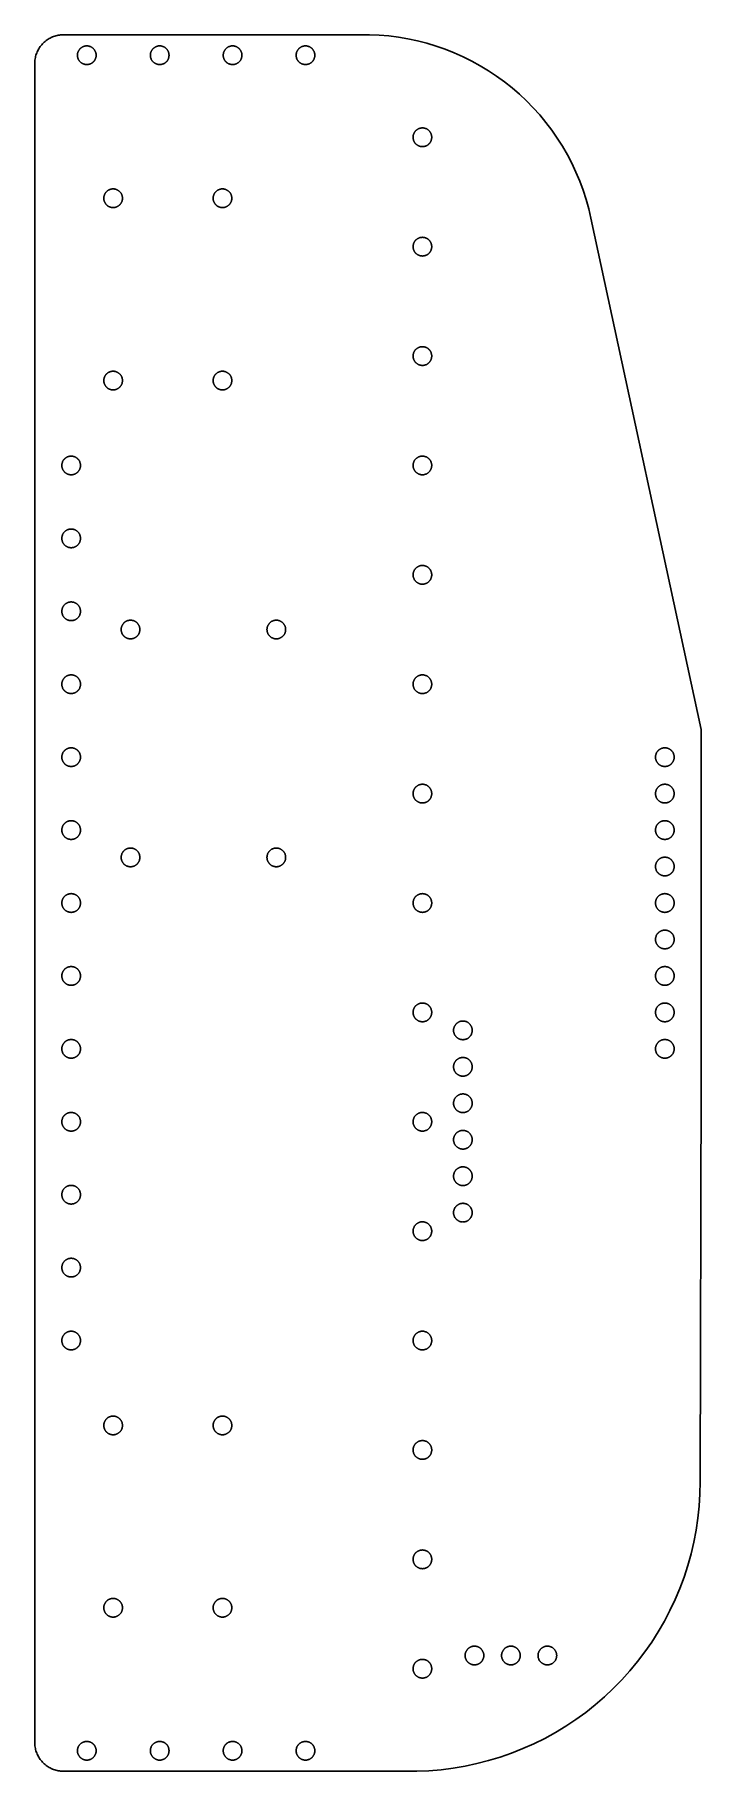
# Model space of a CAD drawing. Header units: metres. Extents: x 1 to 148, y -190 to 190.
import ezdxf

# ---------------------------------------------------------------- set-up
doc = ezdxf.new("R2010")
doc.units = ezdxf.units.M

msp = doc.modelspace()

# ---------------------------------------------------------------- linework, layer by layer
for p, q in [((7.48675, 190.498), (7.22126, 190.487)), ((74.7237, 190.489), (7.48675, 190.498)), ((1.81888, 186.732), (1.71579, 186.487)), ((1.93205, 186.973), (1.81888, 186.732)), ((2.0553, 187.209), (1.93205, 186.973)), ((2.18824, 187.439), (2.0553, 187.209)), ((2.33087, 187.664), (2.18824, 187.439)), ((2.48241, 187.882), (2.33087, 187.664)), ((2.64325, 188.094), (2.48241, 187.882)), ((2.81301, 188.299), (2.64325, 188.094)), ((2.9909, 188.497), (2.81301, 188.299)), ((3.17694, 188.687), (2.9909, 188.497)), ((3.37072, 188.869), (3.17694, 188.687)), ((3.57226, 189.043), (3.37072, 188.869)), ((3.78078, 189.208), (3.57226, 189.043)), ((3.99588, 189.364), (3.78078, 189.208)), ((4.21718, 189.511), (3.99588, 189.364)), ((4.44469, 189.649), (4.21718, 189.511)), ((4.67801, 189.777), (4.44469, 189.649)), ((4.91598, 189.895), (4.67801, 189.777)), ((5.15899, 190.004), (4.91598, 189.895)), ((5.40626, 190.102), (5.15899, 190.004)), ((5.65741, 190.189), (5.40626, 190.102)), ((5.91204, 190.266), (5.65741, 190.189)), ((6.16978, 190.332), (5.91204, 190.266)), ((6.42984, 190.387), (6.16978, 190.332)), ((6.69223, 190.432), (6.42984, 190.387)), ((6.95616, 190.465), (6.69223, 190.432)), ((7.22126, 190.487), (6.95616, 190.465)), ((10.7637, 186.674), (10.7939, 186.754)), ((10.7939, 186.754), (10.8272, 186.834)), ((10.8272, 186.834), (10.8637, 186.911)), ((10.8637, 186.911), (10.9032, 186.987)), ((10.9032, 186.987), (10.9462, 187.062)), ((10.9462, 187.062), (10.9924, 187.134)), ((10.9924, 187.134), (11.0412, 187.205)), ((11.0412, 187.205), (11.0931, 187.273)), ((11.0931, 187.273), (11.1482, 187.339)), ((11.1482, 187.339), (11.2055, 187.403)), ((11.2055, 187.403), (11.2656, 187.465)), ((11.2656, 187.465), (11.328, 187.523)), ((11.328, 187.523), (11.3931, 187.579)), ((11.3931, 187.579), (11.4605, 187.633)), ((11.4605, 187.633), (11.5299, 187.683)), ((11.5299, 187.683), (11.6012, 187.731)), ((11.6012, 187.731), (11.6749, 187.775)), ((11.6749, 187.775), (11.7501, 187.816)), ((11.7501, 187.816), (11.8268, 187.855)), ((11.8268, 187.855), (11.9055, 187.89)), ((11.9055, 187.89), (11.9853, 187.921)), ((11.9853, 187.921), (12.0663, 187.949)), ((12.0663, 187.949), (12.1485, 187.974)), ((12.1485, 187.974), (12.2318, 187.996)), ((12.2318, 187.996), (12.3155, 188.013)), ((12.3155, 188.013), (12.4004, 188.028)), ((12.4004, 188.028), (12.4857, 188.039)), ((12.4857, 188.039), (12.5709, 188.046)), ((12.5709, 188.046), (12.657, 188.049)), ((12.657, 188.049), (12.7426, 188.049)), ((12.7426, 188.049), (12.8287, 188.046)), ((12.8287, 188.046), (12.9139, 188.039)), ((12.9139, 188.039), (12.9992, 188.028)), ((12.9992, 188.028), (13.0841, 188.013)), ((13.0841, 188.013), (13.1678, 187.996)), ((13.1678, 187.996), (13.2511, 187.974)), ((13.2511, 187.974), (13.3333, 187.949)), ((13.3333, 187.949), (13.4143, 187.921)), ((13.4143, 187.921), (13.4941, 187.89)), ((13.4941, 187.89), (13.5728, 187.855)), ((13.5728, 187.855), (13.6496, 187.816)), ((13.6496, 187.816), (13.7247, 187.775)), ((13.7247, 187.775), (13.7984, 187.731)), ((13.7984, 187.731), (13.8697, 187.683)), ((13.8697, 187.683), (13.9391, 187.633)), ((13.9391, 187.633), (14.0065, 187.579)), ((14.0065, 187.579), (14.0716, 187.523)), ((14.0716, 187.523), (14.134, 187.465)), ((14.134, 187.465), (14.1941, 187.403)), ((14.1941, 187.403), (14.2518, 187.339)), ((14.2518, 187.339), (14.3065, 187.273)), ((14.3065, 187.273), (14.3584, 187.205)), ((14.3584, 187.205), (14.4073, 187.134)), ((14.4073, 187.134), (14.4534, 187.062)), ((14.4534, 187.062), (14.4964, 186.987)), ((14.4964, 186.987), (14.5359, 186.911)), ((14.5359, 186.911), (14.5728, 186.834)), ((14.5728, 186.834), (14.6057, 186.754)), ((14.6057, 186.754), (14.6359, 186.674)), ((26.7639, 186.674), (26.7937, 186.754)), ((26.7937, 186.754), (26.827, 186.834)), ((26.827, 186.834), (26.8635, 186.911)), ((26.8635, 186.911), (26.9034, 186.987)), ((26.9034, 186.987), (26.9464, 187.062)), ((26.9464, 187.062), (26.9922, 187.134)), ((26.9922, 187.134), (27.0414, 187.205)), ((27.0414, 187.205), (27.0933, 187.273)), ((27.0933, 187.273), (27.148, 187.339)), ((27.148, 187.339), (27.2053, 187.403)), ((27.2053, 187.403), (27.2654, 187.465)), ((27.2654, 187.465), (27.3282, 187.523)), ((27.3282, 187.523), (27.3929, 187.579)), ((27.3929, 187.579), (27.4603, 187.633)), ((27.4603, 187.633), (27.5297, 187.683)), ((27.5297, 187.683), (27.6014, 187.731)), ((27.6014, 187.731), (27.6747, 187.775)), ((27.6747, 187.775), (27.7499, 187.816)), ((27.7499, 187.816), (27.827, 187.855)), ((27.827, 187.855), (27.9053, 187.89)), ((27.9053, 187.89), (27.9851, 187.921)), ((27.9851, 187.921), (28.0665, 187.949)), ((28.0665, 187.949), (28.1487, 187.974)), ((28.1487, 187.974), (28.2316, 187.996)), ((28.2316, 187.996), (28.3157, 188.013)), ((28.3157, 188.013), (28.4002, 188.028)), ((28.4002, 188.028), (28.4855, 188.039)), ((28.4855, 188.039), (28.5711, 188.046)), ((28.5711, 188.046), (28.6568, 188.049)), ((28.6568, 188.049), (28.7428, 188.049)), ((28.7428, 188.049), (28.8285, 188.046)), ((28.8285, 188.046), (28.9141, 188.039)), ((28.9141, 188.039), (28.9994, 188.028)), ((28.9994, 188.028), (29.0839, 188.013)), ((29.0839, 188.013), (29.168, 187.996)), ((29.168, 187.996), (29.2509, 187.974)), ((29.2509, 187.974), (29.3335, 187.949)), ((29.3335, 187.949), (29.4145, 187.921)), ((29.4145, 187.921), (29.4943, 187.89)), ((29.4943, 187.89), (29.5726, 187.855)), ((29.5726, 187.855), (29.6497, 187.816)), ((29.6497, 187.816), (29.7249, 187.775)), ((29.7249, 187.775), (29.7982, 187.731)), ((29.7982, 187.731), (29.8699, 187.683)), ((29.8699, 187.683), (29.9393, 187.633)), ((29.9393, 187.633), (30.0067, 187.579)), ((30.0067, 187.579), (30.0714, 187.523)), ((30.0714, 187.523), (30.1342, 187.465)), ((30.1342, 187.465), (30.1943, 187.403)), ((30.1943, 187.403), (30.2516, 187.339)), ((30.2516, 187.339), (30.3063, 187.273)), ((30.3063, 187.273), (30.3582, 187.205)), ((30.3582, 187.205), (30.4074, 187.134)), ((30.4074, 187.134), (30.4532, 187.062)), ((30.4532, 187.062), (30.4962, 186.987)), ((30.4962, 186.987), (30.5361, 186.911)), ((30.5361, 186.911), (30.5726, 186.834)), ((30.5726, 186.834), (30.6059, 186.754)), ((30.6059, 186.754), (30.6357, 186.674)), ((42.7637, 186.674), (42.7939, 186.754)), ((42.7939, 186.754), (42.8268, 186.834)), ((42.8268, 186.834), (42.8637, 186.911)), ((42.8637, 186.911), (42.9032, 186.987)), ((42.9032, 186.987), (42.9462, 187.062)), ((42.9462, 187.062), (42.9923, 187.134)), ((42.9923, 187.134), (43.0412, 187.205)), ((43.0412, 187.205), (43.0931, 187.273)), ((43.0931, 187.273), (43.1481, 187.339)), ((43.1481, 187.339), (43.2055, 187.403)), ((43.2055, 187.403), (43.2656, 187.465)), ((43.2656, 187.465), (43.328, 187.523)), ((43.328, 187.523), (43.3931, 187.579)), ((43.3931, 187.579), (43.4605, 187.633)), ((43.4605, 187.633), (43.5299, 187.683)), ((43.5299, 187.683), (43.6012, 187.731)), ((43.6012, 187.731), (43.6749, 187.775)), ((43.6749, 187.775), (43.75, 187.816)), ((43.75, 187.816), (43.8268, 187.855)), ((43.8268, 187.855), (43.9055, 187.89)), ((43.9055, 187.89), (43.9853, 187.921)), ((43.9853, 187.921), (44.0663, 187.949)), ((44.0663, 187.949), (44.1485, 187.974)), ((44.1485, 187.974), (44.2318, 187.996)), ((44.2318, 187.996), (44.3155, 188.013)), ((44.3155, 188.013), (44.4004, 188.028)), ((44.4004, 188.028), (44.4857, 188.039)), ((44.4857, 188.039), (44.5709, 188.046)), ((44.5709, 188.046), (44.657, 188.049)), ((44.657, 188.049), (44.7426, 188.049)), ((44.7426, 188.049), (44.8287, 188.046)), ((44.8287, 188.046), (44.9139, 188.039)), ((44.9139, 188.039), (44.9992, 188.028)), ((44.9992, 188.028), (45.0841, 188.013)), ((45.0841, 188.013), (45.1678, 187.996)), ((45.1678, 187.996), (45.2511, 187.974)), ((45.2511, 187.974), (45.3333, 187.949)), ((45.3333, 187.949), (45.4143, 187.921)), ((45.4143, 187.921), (45.4941, 187.89)), ((45.4941, 187.89), (45.5728, 187.855)), ((45.5728, 187.855), (45.6495, 187.816)), ((45.6495, 187.816), (45.7247, 187.775)), ((45.7247, 187.775), (45.7984, 187.731)), ((45.7984, 187.731), (45.8697, 187.683)), ((45.8697, 187.683), (45.9391, 187.633)), ((45.9391, 187.633), (46.0065, 187.579)), ((46.0065, 187.579), (46.0716, 187.523)), ((46.0716, 187.523), (46.134, 187.465)), ((46.134, 187.465), (46.1941, 187.403)), ((46.1941, 187.403), (46.2518, 187.339)), ((46.2518, 187.339), (46.3065, 187.273)), ((46.3065, 187.273), (46.3584, 187.205)), ((46.3584, 187.205), (46.4072, 187.134)), ((46.4072, 187.134), (46.4534, 187.062)), ((46.4534, 187.062), (46.4964, 186.987)), ((46.4964, 186.987), (46.5359, 186.911)), ((46.5359, 186.911), (46.5727, 186.834)), ((46.5727, 186.834), (46.6057, 186.754)), ((46.6057, 186.754), (46.6359, 186.674)), ((58.7639, 186.674), (58.7937, 186.754)), ((58.7937, 186.754), (58.827, 186.834)), ((58.827, 186.834), (58.8635, 186.911)), ((58.8635, 186.911), (58.9034, 186.987)), ((58.9034, 186.987), (58.9464, 187.062)), ((58.9464, 187.062), (58.9921, 187.134)), ((58.9921, 187.134), (59.0414, 187.205)), ((59.0414, 187.205), (59.0933, 187.273)), ((59.0933, 187.273), (59.1479, 187.339)), ((59.1479, 187.339), (59.2053, 187.403)), ((59.2053, 187.403), (59.2654, 187.465)), ((59.2654, 187.465), (59.3282, 187.523)), ((59.3282, 187.523), (59.3933, 187.579)), ((59.3933, 187.579), (59.4603, 187.633)), ((59.4603, 187.633), (59.5297, 187.683)), ((59.5297, 187.683), (59.6014, 187.731)), ((59.6014, 187.731), (59.6747, 187.775)), ((59.6747, 187.775), (59.7502, 187.816)), ((59.7502, 187.816), (59.827, 187.855)), ((59.827, 187.855), (59.9053, 187.89)), ((59.9053, 187.89), (59.9851, 187.921)), ((59.9851, 187.921), (60.0665, 187.949)), ((60.0665, 187.949), (60.1487, 187.974)), ((60.1487, 187.974), (60.2316, 187.996)), ((60.2316, 187.996), (60.3157, 188.013)), ((60.3157, 188.013), (60.4002, 188.028)), ((60.4002, 188.028), (60.4855, 188.039)), ((60.4855, 188.039), (60.5711, 188.046)), ((60.5711, 188.046), (60.6568, 188.049)), ((60.6568, 188.049), (60.7428, 188.049)), ((60.7428, 188.049), (60.8285, 188.046)), ((60.8285, 188.046), (60.9141, 188.039)), ((60.9141, 188.039), (60.9994, 188.028)), ((60.9994, 188.028), (61.0839, 188.013)), ((61.0839, 188.013), (61.168, 187.996)), ((61.168, 187.996), (61.2509, 187.974)), ((61.2509, 187.974), (61.3335, 187.949)), ((61.3335, 187.949), (61.4145, 187.921)), ((61.4145, 187.921), (61.4943, 187.89)), ((61.4943, 187.89), (61.5726, 187.855)), ((61.5726, 187.855), (61.6497, 187.816)), ((61.6497, 187.816), (61.7249, 187.775)), ((61.7249, 187.775), (61.7982, 187.731)), ((61.7982, 187.731), (61.8699, 187.683)), ((61.8699, 187.683), (61.9392, 187.633)), ((61.9392, 187.633), (62.0067, 187.579)), ((62.0067, 187.579), (62.0714, 187.523)), ((62.0714, 187.523), (62.1342, 187.465)), ((62.1342, 187.465), (62.1943, 187.403)), ((62.1943, 187.403), (62.2516, 187.339)), ((62.2516, 187.339), (62.3063, 187.273)), ((62.3063, 187.273), (62.3582, 187.205)), ((62.3582, 187.205), (62.4074, 187.134)), ((62.4074, 187.134), (62.4532, 187.062)), ((62.4532, 187.062), (62.4962, 186.987)), ((62.4962, 186.987), (62.5361, 186.911)), ((62.5361, 186.911), (62.5725, 186.834)), ((62.5725, 186.834), (62.6059, 186.754)), ((62.6059, 186.754), (62.6357, 186.674)), ((76.8496, 190.4), (74.7237, 190.489)), ((78.97, 190.221), (76.8496, 190.4)), ((81.0807, 189.955), (78.97, 190.221)), ((83.1786, 189.6), (81.0807, 189.955)), ((85.2599, 189.157), (83.1786, 189.6)), ((87.321, 188.628), (85.2599, 189.157)), ((89.3577, 188.013), (87.321, 188.628)), ((91.3673, 187.314), (89.3577, 188.013)), ((93.3455, 186.53), (91.3673, 187.314)), ((1.2755, 184.416), (1.26969, 184.15)), ((1.26969, 184.15), (1.26969, -184.15)), ((1.29217, 184.681), (1.2755, 184.416)), ((1.31969, 184.946), (1.29217, 184.681)), ((1.35883, 185.209), (1.31969, 184.946)), ((1.40844, 185.47), (1.35883, 185.209)), ((1.46929, 185.729), (1.40844, 185.47)), ((1.54099, 185.985), (1.46929, 185.729)), ((1.62316, 186.238), (1.54099, 185.985)), ((1.71579, 186.487), (1.62316, 186.238)), ((10.6497, 186), (10.6517, 186.086)), ((10.6517, 185.914), (10.6497, 186)), ((10.6517, 186.086), (10.6571, 186.171)), ((10.6571, 185.828), (10.6517, 185.914)), ((10.6571, 186.171), (10.666, 186.257)), ((10.666, 185.743), (10.6571, 185.828)), ((10.666, 186.257), (10.6784, 186.342)), ((10.6784, 185.658), (10.666, 185.743)), ((10.6784, 186.342), (10.6947, 186.426)), ((10.6947, 185.574), (10.6784, 185.658)), ((10.6947, 186.426), (10.7141, 186.51)), ((10.7141, 185.49), (10.6947, 185.574)), ((10.7141, 186.51), (10.7373, 186.592)), ((10.7373, 185.407), (10.7141, 185.49)), ((10.7373, 186.592), (10.7637, 186.674)), ((10.7637, 185.326), (10.7373, 185.407)), ((10.7939, 185.245), (10.7637, 185.326)), ((10.8272, 185.166), (10.7939, 185.245)), ((10.8637, 185.088), (10.8272, 185.166)), ((10.9032, 185.012), (10.8637, 185.088)), ((10.9462, 184.938), (10.9032, 185.012)), ((10.9924, 184.865), (10.9462, 184.938)), ((11.0412, 184.795), (10.9924, 184.865)), ((11.0931, 184.726), (11.0412, 184.795)), ((11.1482, 184.66), (11.0931, 184.726)), ((11.2055, 184.596), (11.1482, 184.66)), ((11.2656, 184.535), (11.2055, 184.596)), ((11.328, 184.476), (11.2656, 184.535)), ((11.3931, 184.42), (11.328, 184.476)), ((11.4605, 184.367), (11.3931, 184.42)), ((11.5299, 184.316), (11.4605, 184.367)), ((11.6012, 184.269), (11.5299, 184.316)), ((11.6749, 184.224), (11.6012, 184.269)), ((11.7501, 184.183), (11.6749, 184.224)), ((11.8268, 184.145), (11.7501, 184.183)), ((11.9055, 184.11), (11.8268, 184.145)), ((11.9853, 184.078), (11.9055, 184.11)), ((12.0663, 184.05), (11.9853, 184.078)), ((12.1485, 184.025), (12.0663, 184.05)), ((12.2318, 184.004), (12.1485, 184.025)), ((12.3155, 183.986), (12.2318, 184.004)), ((12.4004, 183.972), (12.3155, 183.986)), ((12.4857, 183.961), (12.4004, 183.972)), ((12.5709, 183.954), (12.4857, 183.961)), ((12.657, 183.95), (12.5709, 183.954)), ((12.7426, 183.95), (12.657, 183.95)), ((12.8287, 183.954), (12.7426, 183.95)), ((12.9139, 183.961), (12.8287, 183.954)), ((12.9992, 183.972), (12.9139, 183.961)), ((13.0841, 183.986), (12.9992, 183.972)), ((13.1678, 184.004), (13.0841, 183.986)), ((13.2511, 184.025), (13.1678, 184.004)), ((13.3333, 184.05), (13.2511, 184.025)), ((13.4143, 184.078), (13.3333, 184.05)), ((13.4941, 184.11), (13.4143, 184.078)), ((13.5728, 184.145), (13.4941, 184.11)), ((13.6496, 184.183), (13.5728, 184.145)), ((13.7247, 184.224), (13.6496, 184.183)), ((13.7984, 184.269), (13.7247, 184.224)), ((13.8697, 184.316), (13.7984, 184.269)), ((13.9391, 184.367), (13.8697, 184.316)), ((14.0065, 184.42), (13.9391, 184.367)), ((14.0716, 184.476), (14.0065, 184.42)), ((14.134, 184.535), (14.0716, 184.476)), ((14.1941, 184.596), (14.134, 184.535)), ((14.2518, 184.66), (14.1941, 184.596)), ((14.3065, 184.726), (14.2518, 184.66)), ((14.3584, 184.795), (14.3065, 184.726)), ((14.4073, 184.865), (14.3584, 184.795)), ((14.4534, 184.938), (14.4073, 184.865)), ((14.4964, 185.012), (14.4534, 184.938)), ((14.5359, 185.088), (14.4964, 185.012)), ((14.5728, 185.166), (14.5359, 185.088)), ((14.6057, 185.245), (14.5728, 185.166)), ((14.6359, 185.326), (14.6057, 185.245)), ((14.6359, 186.674), (14.6623, 186.592)), ((14.6623, 185.407), (14.6359, 185.326)), ((14.6623, 186.592), (14.6855, 186.51)), ((14.6855, 185.49), (14.6623, 185.407)), ((14.6855, 186.51), (14.7049, 186.426)), ((14.7049, 185.574), (14.6855, 185.49)), ((14.7049, 186.426), (14.7212, 186.342)), ((14.7212, 185.658), (14.7049, 185.574)), ((14.7212, 186.342), (14.7336, 186.257)), ((14.7336, 185.743), (14.7212, 185.658)), ((14.7336, 186.257), (14.7425, 186.171)), ((14.7425, 185.828), (14.7336, 185.743)), ((14.7425, 186.171), (14.7479, 186.086)), ((14.7479, 185.914), (14.7425, 185.828)), ((14.7479, 186.086), (14.7499, 186)), ((14.7499, 186), (14.7479, 185.914)), ((26.6499, 186), (26.6515, 186.086)), ((26.6515, 185.914), (26.6499, 186)), ((26.6515, 186.086), (26.6569, 186.171)), ((26.6569, 185.828), (26.6515, 185.914)), ((26.6569, 186.171), (26.6658, 186.257)), ((26.6658, 185.743), (26.6569, 185.828)), ((26.6658, 186.257), (26.6786, 186.342)), ((26.6786, 185.658), (26.6658, 185.743)), ((26.6786, 186.342), (26.6945, 186.426)), ((26.6945, 185.574), (26.6786, 185.658)), ((26.6945, 186.426), (26.7143, 186.51)), ((26.7143, 185.49), (26.6945, 185.574)), ((26.7143, 186.51), (26.7371, 186.592)), ((26.7371, 185.407), (26.7143, 185.49)), ((26.7371, 186.592), (26.7639, 186.674)), ((26.7639, 185.326), (26.7371, 185.407)), ((26.7937, 185.245), (26.7639, 185.326)), ((26.827, 185.166), (26.7937, 185.245)), ((26.8635, 185.088), (26.827, 185.166)), ((26.9034, 185.012), (26.8635, 185.088)), ((26.9464, 184.938), (26.9034, 185.012)), ((26.9922, 184.865), (26.9464, 184.938)), ((27.0414, 184.795), (26.9922, 184.865)), ((27.0933, 184.726), (27.0414, 184.795)), ((27.148, 184.66), (27.0933, 184.726)), ((27.2053, 184.596), (27.148, 184.66)), ((27.2654, 184.535), (27.2053, 184.596)), ((27.3282, 184.476), (27.2654, 184.535)), ((27.3929, 184.42), (27.3282, 184.476)), ((27.4603, 184.367), (27.3929, 184.42)), ((27.5297, 184.316), (27.4603, 184.367)), ((27.6014, 184.269), (27.5297, 184.316)), ((27.6747, 184.224), (27.6014, 184.269)), ((27.7499, 184.183), (27.6747, 184.224)), ((27.827, 184.145), (27.7499, 184.183)), ((27.9053, 184.11), (27.827, 184.145)), ((27.9851, 184.078), (27.9053, 184.11)), ((28.0665, 184.05), (27.9851, 184.078)), ((28.1487, 184.025), (28.0665, 184.05)), ((28.2316, 184.004), (28.1487, 184.025)), ((28.3157, 183.986), (28.2316, 184.004)), ((28.4002, 183.972), (28.3157, 183.986)), ((28.4855, 183.961), (28.4002, 183.972)), ((28.5711, 183.954), (28.4855, 183.961)), ((28.6568, 183.95), (28.5711, 183.954)), ((28.7428, 183.95), (28.6568, 183.95)), ((28.8285, 183.954), (28.7428, 183.95)), ((28.9141, 183.961), (28.8285, 183.954)), ((28.9994, 183.972), (28.9141, 183.961)), ((29.0839, 183.986), (28.9994, 183.972)), ((29.168, 184.004), (29.0839, 183.986)), ((29.2509, 184.025), (29.168, 184.004)), ((29.3335, 184.05), (29.2509, 184.025)), ((29.4145, 184.078), (29.3335, 184.05)), ((29.4943, 184.11), (29.4145, 184.078)), ((29.5726, 184.145), (29.4943, 184.11)), ((29.6497, 184.183), (29.5726, 184.145)), ((29.7249, 184.224), (29.6497, 184.183)), ((29.7982, 184.269), (29.7249, 184.224)), ((29.8699, 184.316), (29.7982, 184.269)), ((29.9393, 184.367), (29.8699, 184.316)), ((30.0067, 184.42), (29.9393, 184.367)), ((30.0714, 184.476), (30.0067, 184.42)), ((30.1342, 184.535), (30.0714, 184.476)), ((30.1943, 184.596), (30.1342, 184.535)), ((30.2516, 184.66), (30.1943, 184.596)), ((30.3063, 184.726), (30.2516, 184.66)), ((30.3582, 184.795), (30.3063, 184.726)), ((30.4074, 184.865), (30.3582, 184.795)), ((30.4532, 184.938), (30.4074, 184.865)), ((30.4962, 185.012), (30.4532, 184.938)), ((30.5361, 185.088), (30.4962, 185.012)), ((30.5726, 185.166), (30.5361, 185.088)), ((30.6059, 185.245), (30.5726, 185.166)), ((30.6357, 185.326), (30.6059, 185.245)), ((30.6357, 186.674), (30.6625, 186.592)), ((30.6625, 185.407), (30.6357, 185.326)), ((30.6625, 186.592), (30.6853, 186.51)), ((30.6853, 185.49), (30.6625, 185.407)), ((30.6853, 186.51), (30.7051, 186.426)), ((30.7051, 185.574), (30.6853, 185.49)), ((30.7051, 186.426), (30.721, 186.342)), ((30.721, 185.658), (30.7051, 185.574)), ((30.721, 186.342), (30.7338, 186.257)), ((30.7338, 185.743), (30.721, 185.658)), ((30.7338, 186.257), (30.7427, 186.171)), ((30.7427, 185.828), (30.7338, 185.743)), ((30.7427, 186.171), (30.7481, 186.086)), ((30.7481, 185.914), (30.7427, 185.828)), ((30.7481, 186.086), (30.7497, 186)), ((30.7497, 186), (30.7481, 185.914)), ((42.6497, 186), (42.6517, 186.086)), ((42.6517, 185.914), (42.6497, 186)), ((42.6517, 186.086), (42.6571, 186.171)), ((42.6571, 185.828), (42.6517, 185.914)), ((42.6571, 186.171), (42.666, 186.257)), ((42.666, 185.743), (42.6571, 185.828)), ((42.666, 186.257), (42.6784, 186.342)), ((42.6784, 185.658), (42.666, 185.743)), ((42.6784, 186.342), (42.6947, 186.426)), ((42.6947, 185.574), (42.6784, 185.658)), ((42.6947, 186.426), (42.7141, 186.51)), ((42.7141, 185.49), (42.6947, 185.574)), ((42.7141, 186.51), (42.7373, 186.592)), ((42.7373, 185.407), (42.7141, 185.49)), ((42.7373, 186.592), (42.7637, 186.674)), ((42.7637, 185.326), (42.7373, 185.407)), ((42.7939, 185.245), (42.7637, 185.326)), ((42.8268, 185.166), (42.7939, 185.245)), ((42.8637, 185.088), (42.8268, 185.166)), ((42.9032, 185.012), (42.8637, 185.088)), ((42.9462, 184.938), (42.9032, 185.012)), ((42.9923, 184.865), (42.9462, 184.938)), ((43.0412, 184.795), (42.9923, 184.865)), ((43.0931, 184.726), (43.0412, 184.795)), ((43.1481, 184.66), (43.0931, 184.726)), ((43.2055, 184.596), (43.1481, 184.66)), ((43.2656, 184.535), (43.2055, 184.596)), ((43.328, 184.476), (43.2656, 184.535)), ((43.3931, 184.42), (43.328, 184.476)), ((43.4605, 184.367), (43.3931, 184.42)), ((43.5299, 184.316), (43.4605, 184.367)), ((43.6012, 184.269), (43.5299, 184.316)), ((43.6749, 184.224), (43.6012, 184.269)), ((43.75, 184.183), (43.6749, 184.224)), ((43.8268, 184.145), (43.75, 184.183)), ((43.9055, 184.11), (43.8268, 184.145)), ((43.9853, 184.078), (43.9055, 184.11)), ((44.0663, 184.05), (43.9853, 184.078)), ((44.1485, 184.025), (44.0663, 184.05)), ((44.2318, 184.004), (44.1485, 184.025)), ((44.3155, 183.986), (44.2318, 184.004)), ((44.4004, 183.972), (44.3155, 183.986)), ((44.4857, 183.961), (44.4004, 183.972)), ((44.5709, 183.954), (44.4857, 183.961)), ((44.657, 183.95), (44.5709, 183.954)), ((44.7426, 183.95), (44.657, 183.95)), ((44.8287, 183.954), (44.7426, 183.95)), ((44.9139, 183.961), (44.8287, 183.954)), ((44.9992, 183.972), (44.9139, 183.961)), ((45.0841, 183.986), (44.9992, 183.972)), ((45.1678, 184.004), (45.0841, 183.986)), ((45.2511, 184.025), (45.1678, 184.004)), ((45.3333, 184.05), (45.2511, 184.025)), ((45.4143, 184.078), (45.3333, 184.05)), ((45.4941, 184.11), (45.4143, 184.078)), ((45.5728, 184.145), (45.4941, 184.11)), ((45.6495, 184.183), (45.5728, 184.145)), ((45.7247, 184.224), (45.6495, 184.183)), ((45.7984, 184.269), (45.7247, 184.224)), ((45.8697, 184.316), (45.7984, 184.269)), ((45.9391, 184.367), (45.8697, 184.316)), ((46.0065, 184.42), (45.9391, 184.367)), ((46.0716, 184.476), (46.0065, 184.42)), ((46.134, 184.535), (46.0716, 184.476)), ((46.1941, 184.596), (46.134, 184.535)), ((46.2518, 184.66), (46.1941, 184.596)), ((46.3065, 184.726), (46.2518, 184.66)), ((46.3584, 184.795), (46.3065, 184.726)), ((46.4072, 184.865), (46.3584, 184.795)), ((46.4534, 184.938), (46.4072, 184.865)), ((46.4964, 185.012), (46.4534, 184.938)), ((46.5359, 185.088), (46.4964, 185.012)), ((46.5727, 185.166), (46.5359, 185.088)), ((46.6057, 185.245), (46.5727, 185.166)), ((46.6359, 185.326), (46.6057, 185.245)), ((46.6359, 186.674), (46.6623, 186.592)), ((46.6623, 185.407), (46.6359, 185.326)), ((46.6623, 186.592), (46.6855, 186.51)), ((46.6855, 185.49), (46.6623, 185.407)), ((46.6855, 186.51), (46.7049, 186.426)), ((46.7049, 185.574), (46.6855, 185.49)), ((46.7049, 186.426), (46.7212, 186.342)), ((46.7212, 185.658), (46.7049, 185.574)), ((46.7212, 186.342), (46.7336, 186.257)), ((46.7336, 185.743), (46.7212, 185.658)), ((46.7336, 186.257), (46.7425, 186.171)), ((46.7425, 185.828), (46.7336, 185.743)), ((46.7425, 186.171), (46.7479, 186.086)), ((46.7479, 185.914), (46.7425, 185.828)), ((46.7479, 186.086), (46.7499, 186)), ((46.7499, 186), (46.7479, 185.914)), ((58.6499, 186), (58.6515, 186.086)), ((58.6515, 185.914), (58.6499, 186)), ((58.6515, 186.086), (58.6569, 186.171)), ((58.6569, 185.828), (58.6515, 185.914)), ((58.6569, 186.171), (58.6658, 186.257)), ((58.6658, 185.743), (58.6569, 185.828)), ((58.6658, 186.257), (58.6786, 186.342)), ((58.6786, 185.658), (58.6658, 185.743)), ((58.6786, 186.342), (58.6945, 186.426)), ((58.6945, 185.574), (58.6786, 185.658)), ((58.6945, 186.426), (58.7142, 186.51)), ((58.7142, 185.49), (58.6945, 185.574)), ((58.7142, 186.51), (58.7371, 186.592)), ((58.7371, 185.407), (58.7142, 185.49)), ((58.7371, 186.592), (58.7639, 186.674)), ((58.7639, 185.326), (58.7371, 185.407)), ((58.7937, 185.245), (58.7639, 185.326)), ((58.827, 185.166), (58.7937, 185.245)), ((58.8635, 185.088), (58.827, 185.166)), ((58.9034, 185.012), (58.8635, 185.088)), ((58.9464, 184.938), (58.9034, 185.012)), ((58.9921, 184.865), (58.9464, 184.938)), ((59.0414, 184.795), (58.9921, 184.865)), ((59.0933, 184.726), (59.0414, 184.795)), ((59.1479, 184.66), (59.0933, 184.726)), ((59.2053, 184.596), (59.1479, 184.66)), ((59.2654, 184.535), (59.2053, 184.596)), ((59.3282, 184.476), (59.2654, 184.535)), ((59.3933, 184.42), (59.3282, 184.476)), ((59.4603, 184.367), (59.3933, 184.42)), ((59.5297, 184.316), (59.4603, 184.367)), ((59.6014, 184.269), (59.5297, 184.316)), ((59.6747, 184.224), (59.6014, 184.269)), ((59.7502, 184.183), (59.6747, 184.224)), ((59.827, 184.145), (59.7502, 184.183)), ((59.9053, 184.11), (59.827, 184.145)), ((59.9851, 184.078), (59.9053, 184.11)), ((60.0665, 184.05), (59.9851, 184.078)), ((60.1487, 184.025), (60.0665, 184.05)), ((60.2316, 184.004), (60.1487, 184.025)), ((60.3157, 183.986), (60.2316, 184.004)), ((60.4002, 183.972), (60.3157, 183.986)), ((60.4855, 183.961), (60.4002, 183.972)), ((60.5711, 183.954), (60.4855, 183.961)), ((60.6568, 183.95), (60.5711, 183.954)), ((60.7428, 183.95), (60.6568, 183.95)), ((60.8285, 183.954), (60.7428, 183.95)), ((60.9141, 183.961), (60.8285, 183.954)), ((60.9994, 183.972), (60.9141, 183.961)), ((61.0839, 183.986), (60.9994, 183.972)), ((61.168, 184.004), (61.0839, 183.986)), ((61.2509, 184.025), (61.168, 184.004)), ((61.3335, 184.05), (61.2509, 184.025)), ((61.4145, 184.078), (61.3335, 184.05)), ((61.4943, 184.11), (61.4145, 184.078)), ((61.5726, 184.145), (61.4943, 184.11)), ((61.6497, 184.183), (61.5726, 184.145)), ((61.7249, 184.224), (61.6497, 184.183)), ((61.7982, 184.269), (61.7249, 184.224)), ((61.8699, 184.316), (61.7982, 184.269)), ((61.9392, 184.367), (61.8699, 184.316)), ((62.0067, 184.42), (61.9392, 184.367)), ((62.0714, 184.476), (62.0067, 184.42)), ((62.1342, 184.535), (62.0714, 184.476)), ((62.1943, 184.596), (62.1342, 184.535)), ((62.2516, 184.66), (62.1943, 184.596)), ((62.3063, 184.726), (62.2516, 184.66)), ((62.3582, 184.795), (62.3063, 184.726)), ((62.4074, 184.865), (62.3582, 184.795)), ((62.4532, 184.938), (62.4074, 184.865)), ((62.4962, 185.012), (62.4532, 184.938)), ((62.5361, 185.088), (62.4962, 185.012)), ((62.5725, 185.166), (62.5361, 185.088)), ((62.6059, 185.245), (62.5725, 185.166)), ((62.6357, 185.326), (62.6059, 185.245)), ((62.6357, 186.674), (62.6625, 186.592)), ((62.6625, 185.407), (62.6357, 185.326)), ((62.6625, 186.592), (62.6853, 186.51)), ((62.6853, 185.49), (62.6625, 185.407)), ((62.6853, 186.51), (62.7051, 186.426)), ((62.7051, 185.574), (62.6853, 185.49)), ((62.7051, 186.426), (62.721, 186.342)), ((62.721, 185.658), (62.7051, 185.574)), ((62.721, 186.342), (62.7338, 186.257)), ((62.7338, 185.743), (62.721, 185.658)), ((62.7338, 186.257), (62.7427, 186.171)), ((62.7427, 185.828), (62.7338, 185.743)), ((62.7427, 186.171), (62.7481, 186.086)), ((62.7481, 185.914), (62.7427, 185.828)), ((62.7481, 186.086), (62.7497, 186)), ((62.7497, 186), (62.7481, 185.914)), ((95.2895, 185.665), (93.3455, 186.53)), ((97.1952, 184.719), (95.2895, 185.665)), ((99.0598, 183.694), (97.1952, 184.719)), ((100.88, 182.592), (99.0598, 183.694)), ((102.652, 181.414), (100.88, 182.592)), ((104.373, 180.163), (102.652, 181.414)), ((106.041, 178.842), (104.373, 180.163)), ((107.652, 177.452), (106.041, 178.842)), ((109.203, 175.995), (107.652, 177.452)), ((110.691, 174.475), (109.203, 175.995)), ((112.115, 172.894), (110.691, 174.475)), ((113.471, 171.254), (112.115, 172.894)), ((84.31, 168), (84.3115, 168.085)), ((84.3115, 167.914), (84.31, 168)), ((84.3115, 168.085), (84.3169, 168.172)), ((84.3169, 167.828), (84.3115, 167.914)), ((84.3169, 168.172), (84.3259, 168.257)), ((84.3259, 167.743), (84.3169, 167.828)), ((84.3259, 168.257), (84.3387, 168.342)), ((84.3387, 167.658), (84.3259, 167.743)), ((84.3387, 168.342), (84.3545, 168.426)), ((84.3545, 167.573), (84.3387, 167.658)), ((84.3545, 168.426), (84.3743, 168.509)), ((84.3743, 168.509), (84.3972, 168.592)), ((84.3972, 168.592), (84.4239, 168.674)), ((84.4239, 168.674), (84.4538, 168.754)), ((84.4538, 168.754), (84.4871, 168.833)), ((84.4871, 168.833), (84.5235, 168.911)), ((84.5235, 168.911), (84.5634, 168.987)), ((84.5634, 168.987), (84.6065, 169.062)), ((84.6065, 169.062), (84.6522, 169.134)), ((84.6522, 169.134), (84.7014, 169.205)), ((84.7014, 169.205), (84.7534, 169.273)), ((84.7534, 169.273), (84.808, 169.339)), ((84.808, 169.339), (84.8654, 169.403)), ((84.8654, 169.403), (84.9254, 169.464)), ((84.9254, 169.464), (84.9882, 169.523)), ((84.9882, 169.523), (85.0529, 169.579)), ((85.0529, 169.579), (85.1204, 169.633)), ((85.1204, 169.633), (85.1898, 169.683)), ((85.1898, 169.683), (85.2615, 169.731)), ((85.2615, 169.731), (85.3347, 169.775)), ((85.3347, 169.775), (85.4099, 169.816)), ((85.4099, 169.816), (85.487, 169.855)), ((85.487, 169.855), (85.5653, 169.89)), ((85.5653, 169.89), (85.6452, 169.921)), ((85.6452, 169.921), (85.7262, 169.949)), ((85.7262, 169.949), (85.8083, 169.974)), ((85.8083, 169.974), (85.8917, 169.996)), ((85.8917, 169.996), (85.9758, 170.014)), ((85.9758, 170.014), (86.0603, 170.028)), ((86.0603, 170.028), (86.1455, 170.038)), ((86.1455, 170.038), (86.2312, 170.046)), ((86.2312, 170.046), (86.3168, 170.049)), ((86.3168, 170.049), (86.4029, 170.049)), ((86.4029, 170.049), (86.4885, 170.046)), ((86.4885, 170.046), (86.5742, 170.038)), ((86.5742, 170.038), (86.6594, 170.028)), ((86.6594, 170.028), (86.7439, 170.014)), ((86.7439, 170.014), (86.828, 169.996)), ((86.828, 169.996), (86.911, 169.974)), ((86.911, 169.974), (86.9931, 169.949)), ((86.9931, 169.949), (87.0745, 169.921)), ((87.0745, 169.921), (87.1544, 169.89)), ((87.1544, 169.89), (87.2327, 169.855)), ((87.2327, 169.855), (87.3094, 169.816)), ((87.3094, 169.816), (87.385, 169.775)), ((87.385, 169.775), (87.4582, 169.731)), ((87.4582, 169.731), (87.5299, 169.683)), ((87.5299, 169.683), (87.5993, 169.633)), ((87.5993, 169.633), (87.6664, 169.579)), ((87.6664, 169.579), (87.7315, 169.523)), ((87.7315, 169.523), (87.7943, 169.464)), ((87.7943, 169.464), (87.8543, 169.403)), ((87.8543, 169.403), (87.9117, 169.339)), ((87.9117, 169.339), (87.9663, 169.273)), ((87.9663, 169.273), (88.0183, 169.205)), ((88.0183, 169.205), (88.0675, 169.134)), ((88.0675, 169.134), (88.1132, 169.062)), ((88.1132, 169.062), (88.1562, 168.987)), ((88.1562, 168.987), (88.1962, 168.911)), ((88.1962, 168.911), (88.2326, 168.833)), ((88.2326, 168.833), (88.2659, 168.754)), ((88.2659, 168.754), (88.2958, 168.674)), ((88.2958, 168.674), (88.3221, 168.592)), ((88.3221, 168.592), (88.3454, 168.509)), ((88.3454, 168.509), (88.3651, 168.426)), ((88.3651, 168.426), (88.381, 168.342)), ((88.381, 167.658), (88.3651, 167.573)), ((88.381, 168.342), (88.3938, 168.257)), ((88.3938, 167.743), (88.381, 167.658)), ((88.3938, 168.257), (88.4027, 168.172)), ((88.4027, 167.828), (88.3938, 167.743)), ((88.4027, 168.172), (88.4082, 168.085)), ((88.4082, 167.914), (88.4027, 167.828)), ((88.4082, 168.085), (88.4097, 168)), ((88.4097, 168), (88.4082, 167.914)), ((114.758, 169.559), (113.471, 171.254)), ((115.972, 167.812), (114.758, 169.559)), ((117.112, 166.015), (115.972, 167.812)), ((84.3743, 167.49), (84.3545, 167.573)), ((84.3972, 167.407), (84.3743, 167.49)), ((84.4239, 167.325), (84.3972, 167.407)), ((84.4538, 167.245), (84.4239, 167.325)), ((84.4871, 167.166), (84.4538, 167.245)), ((84.5235, 167.088), (84.4871, 167.166)), ((84.5634, 167.012), (84.5235, 167.088)), ((84.6065, 166.938), (84.5634, 167.012)), ((84.6522, 166.865), (84.6065, 166.938)), ((84.7014, 166.795), (84.6522, 166.865)), ((84.7534, 166.726), (84.7014, 166.795)), ((84.808, 166.66), (84.7534, 166.726)), ((84.8654, 166.596), (84.808, 166.66)), ((84.9254, 166.535), (84.8654, 166.596)), ((84.9882, 166.476), (84.9254, 166.535)), ((85.0529, 166.42), (84.9882, 166.476)), ((85.1204, 166.367), (85.0529, 166.42)), ((85.1898, 166.317), (85.1204, 166.367)), ((85.2615, 166.269), (85.1898, 166.317)), ((85.3347, 166.224), (85.2615, 166.269)), ((85.4099, 166.183), (85.3347, 166.224)), ((85.487, 166.145), (85.4099, 166.183)), ((85.5653, 166.11), (85.487, 166.145)), ((85.6452, 166.078), (85.5653, 166.11)), ((85.7262, 166.05), (85.6452, 166.078)), ((85.8083, 166.025), (85.7262, 166.05)), ((85.8917, 166.004), (85.8083, 166.025)), ((85.9758, 165.986), (85.8917, 166.004)), ((86.0603, 165.972), (85.9758, 165.986)), ((86.1455, 165.961), (86.0603, 165.972)), ((86.2312, 165.954), (86.1455, 165.961)), ((86.3168, 165.95), (86.2312, 165.954)), ((86.4029, 165.95), (86.3168, 165.95)), ((86.4885, 165.954), (86.4029, 165.95)), ((86.5742, 165.961), (86.4885, 165.954)), ((86.6594, 165.972), (86.5742, 165.961)), ((86.7439, 165.986), (86.6594, 165.972)), ((86.828, 166.004), (86.7439, 165.986)), ((86.911, 166.025), (86.828, 166.004)), ((86.9931, 166.05), (86.911, 166.025)), ((87.0745, 166.078), (86.9931, 166.05)), ((87.1544, 166.11), (87.0745, 166.078)), ((87.2327, 166.145), (87.1544, 166.11)), ((87.3094, 166.183), (87.2327, 166.145)), ((87.385, 166.224), (87.3094, 166.183)), ((87.4582, 166.269), (87.385, 166.224)), ((87.5299, 166.317), (87.4582, 166.269)), ((87.5993, 166.367), (87.5299, 166.317)), ((87.6664, 166.42), (87.5993, 166.367)), ((87.7315, 166.476), (87.6664, 166.42)), ((87.7943, 166.535), (87.7315, 166.476)), ((87.8543, 166.596), (87.7943, 166.535)), ((87.9117, 166.66), (87.8543, 166.596)), ((87.9663, 166.726), (87.9117, 166.66)), ((88.0183, 166.795), (87.9663, 166.726)), ((88.0675, 166.865), (88.0183, 166.795)), ((88.1132, 166.938), (88.0675, 166.865)), ((88.1562, 167.012), (88.1132, 166.938)), ((88.1962, 167.088), (88.1562, 167.012)), ((88.2326, 167.166), (88.1962, 167.088)), ((88.2659, 167.245), (88.2326, 167.166)), ((88.2958, 167.325), (88.2659, 167.245)), ((88.3221, 167.407), (88.2958, 167.325)), ((88.3454, 167.49), (88.3221, 167.407)), ((88.3651, 167.573), (88.3454, 167.49)), ((118.176, 164.173), (117.112, 166.015)), ((119.162, 162.287), (118.176, 164.173)), ((120.068, 160.362), (119.162, 162.287)), ((120.893, 158.4), (120.068, 160.362)), ((17.1404, 156.171), (17.2063, 156.227)), ((17.2063, 156.227), (17.2749, 156.278)), ((17.2749, 156.278), (17.3455, 156.327)), ((17.3455, 156.327), (17.4179, 156.373)), ((17.4179, 156.373), (17.4923, 156.416)), ((17.4923, 156.416), (17.5683, 156.456)), ((17.5683, 156.456), (17.6458, 156.493)), ((17.6458, 156.493), (17.7253, 156.526)), ((17.7253, 156.526), (17.8055, 156.556)), ((17.8055, 156.556), (17.8873, 156.582)), ((17.8873, 156.582), (17.9698, 156.606)), ((17.9698, 156.606), (18.0535, 156.625)), ((18.0535, 156.625), (18.138, 156.641)), ((18.138, 156.641), (18.2229, 156.654)), ((18.2229, 156.654), (18.3082, 156.663)), ((18.3082, 156.663), (18.3938, 156.668)), ((18.3938, 156.668), (18.4799, 156.67)), ((18.4799, 156.67), (18.5655, 156.668)), ((18.5655, 156.668), (18.6512, 156.663)), ((18.6512, 156.663), (18.7368, 156.654)), ((18.7368, 156.654), (18.8217, 156.641)), ((18.8217, 156.641), (18.9062, 156.625)), ((18.9062, 156.625), (18.9895, 156.606)), ((18.9895, 156.606), (19.0725, 156.582)), ((19.0725, 156.582), (19.1539, 156.556)), ((19.1539, 156.556), (19.2345, 156.526)), ((19.2345, 156.526), (19.3135, 156.493)), ((19.3135, 156.493), (19.3915, 156.456)), ((19.3915, 156.456), (19.4674, 156.416)), ((19.4674, 156.416), (19.5418, 156.373)), ((19.5418, 156.373), (19.6143, 156.327)), ((19.6143, 156.327), (19.6848, 156.278)), ((19.6848, 156.278), (19.7531, 156.227)), ((19.7531, 156.227), (19.8193, 156.171)), ((41.1401, 156.171), (41.2064, 156.227)), ((41.2064, 156.227), (41.275, 156.278)), ((41.275, 156.278), (41.3455, 156.327)), ((41.3455, 156.327), (41.418, 156.373)), ((41.418, 156.373), (41.492, 156.416)), ((41.492, 156.416), (41.5684, 156.456)), ((41.5684, 156.456), (41.6459, 156.493)), ((41.6459, 156.493), (41.725, 156.526)), ((41.725, 156.526), (41.8056, 156.556)), ((41.8056, 156.556), (41.8874, 156.582)), ((41.8874, 156.582), (41.9699, 156.606)), ((41.9699, 156.606), (42.0536, 156.625)), ((42.0536, 156.625), (42.1377, 156.641)), ((42.1377, 156.641), (42.223, 156.654)), ((42.223, 156.654), (42.3083, 156.663)), ((42.3083, 156.663), (42.3939, 156.668)), ((42.3939, 156.668), (42.48, 156.67)), ((42.48, 156.67), (42.5656, 156.668)), ((42.5656, 156.668), (42.6513, 156.663)), ((42.6513, 156.663), (42.7369, 156.654)), ((42.7369, 156.654), (42.8218, 156.641)), ((42.8218, 156.641), (42.9059, 156.625)), ((42.9059, 156.625), (42.9896, 156.606)), ((42.9896, 156.606), (43.0722, 156.582)), ((43.0722, 156.582), (43.154, 156.556)), ((43.154, 156.556), (43.2346, 156.526)), ((43.2346, 156.526), (43.3136, 156.493)), ((43.3136, 156.493), (43.3911, 156.456)), ((43.3911, 156.456), (43.4675, 156.416)), ((43.4675, 156.416), (43.5419, 156.373)), ((43.5419, 156.373), (43.6144, 156.327)), ((43.6144, 156.327), (43.6849, 156.278)), ((43.6849, 156.278), (43.7531, 156.227)), ((43.7531, 156.227), (43.8194, 156.171)), ((121.634, 156.406), (120.893, 158.4)), ((122.292, 154.382), (121.634, 156.406)), ((16.4304, 154.663), (16.4339, 154.749)), ((16.4304, 154.577), (16.4304, 154.663)), ((16.4339, 154.491), (16.4304, 154.577)), ((16.4339, 154.749), (16.4412, 154.834)), ((16.4412, 154.406), (16.4339, 154.491)), ((16.4412, 154.834), (16.4517, 154.919)), ((16.4517, 154.32), (16.4412, 154.406)), ((16.4517, 154.919), (16.466, 155.004)), ((16.466, 154.236), (16.4517, 154.32)), ((16.466, 155.004), (16.4839, 155.088)), ((16.4839, 154.152), (16.466, 154.236)), ((16.4839, 155.088), (16.5052, 155.171)), ((16.5052, 154.069), (16.4839, 154.152)), ((16.5052, 155.171), (16.53, 155.253)), ((16.53, 153.986), (16.5052, 154.069)), ((16.53, 155.253), (16.5583, 155.334)), ((16.5583, 153.905), (16.53, 153.986)), ((16.5583, 155.334), (16.5901, 155.414)), ((16.5901, 153.825), (16.5583, 153.905)), ((16.5901, 155.414), (16.625, 155.493)), ((16.625, 153.747), (16.5901, 153.825)), ((16.625, 155.493), (16.6629, 155.57)), ((16.6629, 153.67), (16.625, 153.747)), ((16.6629, 155.57), (16.7044, 155.645)), ((16.7044, 153.595), (16.6629, 153.67)), ((16.7044, 155.645), (16.749, 155.718)), ((16.749, 153.521), (16.7044, 153.595)), ((16.749, 155.718), (16.7966, 155.79)), ((16.7966, 153.45), (16.749, 153.521)), ((16.7966, 155.79), (16.847, 155.859)), ((16.847, 153.381), (16.7966, 153.45)), ((16.847, 155.859), (16.9001, 155.927)), ((16.9001, 153.313), (16.847, 153.381)), ((16.9001, 155.927), (16.9563, 155.992)), ((16.9563, 153.248), (16.9001, 153.313)), ((16.9563, 155.992), (17.0152, 156.054)), ((17.0152, 153.186), (16.9563, 153.248)), ((17.0152, 156.054), (17.0765, 156.114)), ((17.0765, 153.126), (17.0152, 153.186)), ((17.0765, 156.114), (17.1404, 156.171)), ((17.1404, 153.068), (17.0765, 153.126)), ((17.2063, 153.013), (17.1404, 153.068)), ((17.2749, 152.961), (17.2063, 153.013)), ((17.3455, 152.912), (17.2749, 152.961)), ((17.4179, 152.866), (17.3455, 152.912)), ((17.4923, 152.823), (17.4179, 152.866)), ((17.5683, 152.784), (17.4923, 152.823)), ((17.6458, 152.747), (17.5683, 152.784)), ((17.7253, 152.714), (17.6458, 152.747)), ((17.8055, 152.684), (17.7253, 152.714)), ((17.8873, 152.657), (17.8055, 152.684)), ((17.9698, 152.634), (17.8873, 152.657)), ((18.0535, 152.615), (17.9698, 152.634)), ((18.138, 152.598), (18.0535, 152.615)), ((18.2229, 152.586), (18.138, 152.598)), ((18.3082, 152.577), (18.2229, 152.586)), ((18.3938, 152.572), (18.3082, 152.577)), ((18.4799, 152.57), (18.3938, 152.572)), ((18.5655, 152.572), (18.4799, 152.57)), ((18.6512, 152.577), (18.5655, 152.572)), ((18.7368, 152.586), (18.6512, 152.577)), ((18.8217, 152.598), (18.7368, 152.586)), ((18.9062, 152.615), (18.8217, 152.598)), ((18.9895, 152.634), (18.9062, 152.615)), ((19.0725, 152.657), (18.9895, 152.634)), ((19.1539, 152.684), (19.0725, 152.657)), ((19.2345, 152.714), (19.1539, 152.684)), ((19.3135, 152.747), (19.2345, 152.714)), ((19.3915, 152.784), (19.3135, 152.747)), ((19.4674, 152.823), (19.3915, 152.784)), ((19.5418, 152.866), (19.4674, 152.823)), ((19.6143, 152.912), (19.5418, 152.866)), ((19.6848, 152.961), (19.6143, 152.912)), ((19.7531, 153.013), (19.6848, 152.961)), ((19.8193, 153.068), (19.7531, 153.013)), ((19.8193, 156.171), (19.8833, 156.114)), ((19.8833, 153.126), (19.8193, 153.068)), ((19.8833, 156.114), (19.9445, 156.054)), ((19.9445, 153.186), (19.8833, 153.126)), ((19.9445, 156.054), (20.0034, 155.992)), ((20.0034, 153.248), (19.9445, 153.186)), ((20.0034, 155.992), (20.0592, 155.927)), ((20.0592, 153.313), (20.0034, 153.248)), ((20.0592, 155.927), (20.1127, 155.859)), ((20.1127, 153.381), (20.0592, 153.313)), ((20.1127, 155.859), (20.1631, 155.79)), ((20.1631, 153.45), (20.1127, 153.381)), ((20.1631, 155.79), (20.2108, 155.718)), ((20.2108, 153.521), (20.1631, 153.45)), ((20.2108, 155.718), (20.2554, 155.645)), ((20.2554, 153.595), (20.2108, 153.521)), ((20.2554, 155.645), (20.2964, 155.57)), ((20.2964, 153.67), (20.2554, 153.595)), ((20.2964, 155.57), (20.3348, 155.493)), ((20.3348, 153.747), (20.2964, 153.67)), ((20.3348, 155.493), (20.3697, 155.414)), ((20.3697, 153.825), (20.3348, 153.747)), ((20.3697, 155.414), (20.4011, 155.334)), ((20.4011, 153.905), (20.3697, 153.825)), ((20.4011, 155.334), (20.4294, 155.253)), ((20.4294, 153.986), (20.4011, 153.905)), ((20.4294, 155.253), (20.4542, 155.171)), ((20.4542, 154.069), (20.4294, 153.986)), ((20.4542, 155.171), (20.4755, 155.088)), ((20.4755, 154.152), (20.4542, 154.069)), ((20.4755, 155.088), (20.4937, 155.004)), ((20.4937, 154.236), (20.4755, 154.152)), ((20.4937, 155.004), (20.5077, 154.919)), ((20.5077, 154.32), (20.4937, 154.236)), ((20.5077, 154.919), (20.5185, 154.834)), ((20.5185, 154.406), (20.5077, 154.32)), ((20.5185, 154.834), (20.5259, 154.749)), ((20.5259, 154.491), (20.5185, 154.406)), ((20.5259, 154.749), (20.5294, 154.663)), ((20.5294, 154.577), (20.5259, 154.491)), ((20.5294, 154.663), (20.5294, 154.577)), ((40.4301, 154.663), (40.434, 154.749)), ((40.4301, 154.577), (40.4301, 154.663)), ((40.434, 154.491), (40.4301, 154.577)), ((40.434, 154.749), (40.4409, 154.834)), ((40.4409, 154.406), (40.434, 154.491)), ((40.4409, 154.834), (40.4518, 154.919)), ((40.4518, 154.32), (40.4409, 154.406)), ((40.4518, 154.919), (40.4661, 155.004)), ((40.4661, 154.236), (40.4518, 154.32)), ((40.4661, 155.004), (40.484, 155.088)), ((40.484, 154.152), (40.4661, 154.236)), ((40.484, 155.088), (40.5053, 155.171)), ((40.5053, 154.069), (40.484, 154.152)), ((40.5053, 155.171), (40.5301, 155.253)), ((40.5301, 153.986), (40.5053, 154.069)), ((40.5301, 155.253), (40.5584, 155.334)), ((40.5584, 153.905), (40.5301, 153.986)), ((40.5584, 155.334), (40.5902, 155.414)), ((40.5902, 153.825), (40.5584, 153.905)), ((40.5902, 155.414), (40.625, 155.493)), ((40.625, 153.747), (40.5902, 153.825)), ((40.625, 155.493), (40.663, 155.57)), ((40.663, 153.67), (40.625, 153.747)), ((40.663, 155.57), (40.7045, 155.645)), ((40.7045, 153.595), (40.663, 153.67)), ((40.7045, 155.645), (40.7491, 155.718)), ((40.7491, 153.521), (40.7045, 153.595)), ((40.7491, 155.718), (40.7963, 155.79)), ((40.7963, 153.45), (40.7491, 153.521)), ((40.7963, 155.79), (40.8467, 155.859)), ((40.8467, 153.381), (40.7963, 153.45)), ((40.8467, 155.859), (40.9002, 155.927)), ((40.9002, 153.313), (40.8467, 153.381)), ((40.9002, 155.927), (40.9564, 155.992)), ((40.9564, 153.248), (40.9002, 153.313)), ((40.9564, 155.992), (41.0149, 156.054)), ((41.0149, 153.186), (40.9564, 153.248)), ((41.0149, 156.054), (41.0766, 156.114)), ((41.0766, 153.126), (41.0149, 153.186)), ((41.0766, 156.114), (41.1401, 156.171)), ((41.1401, 153.068), (41.0766, 153.126)), ((41.2064, 153.013), (41.1401, 153.068)), ((41.275, 152.961), (41.2064, 153.013)), ((41.3455, 152.912), (41.275, 152.961)), ((41.418, 152.866), (41.3455, 152.912)), ((41.492, 152.823), (41.418, 152.866)), ((41.5684, 152.784), (41.492, 152.823)), ((41.6459, 152.747), (41.5684, 152.784)), ((41.725, 152.714), (41.6459, 152.747)), ((41.8056, 152.684), (41.725, 152.714)), ((41.8874, 152.657), (41.8056, 152.684)), ((41.9699, 152.634), (41.8874, 152.657)), ((42.0536, 152.615), (41.9699, 152.634)), ((42.1377, 152.598), (42.0536, 152.615)), ((42.223, 152.586), (42.1377, 152.598)), ((42.3083, 152.577), (42.223, 152.586)), ((42.3939, 152.572), (42.3083, 152.577)), ((42.48, 152.57), (42.3939, 152.572)), ((42.5656, 152.572), (42.48, 152.57)), ((42.6513, 152.577), (42.5656, 152.572)), ((42.7369, 152.586), (42.6513, 152.577)), ((42.8218, 152.598), (42.7369, 152.586)), ((42.9059, 152.615), (42.8218, 152.598)), ((42.9896, 152.634), (42.9059, 152.615)), ((43.0722, 152.657), (42.9896, 152.634)), ((43.154, 152.684), (43.0722, 152.657)), ((43.2346, 152.714), (43.154, 152.684)), ((43.3136, 152.747), (43.2346, 152.714)), ((43.3911, 152.784), (43.3136, 152.747)), ((43.4675, 152.823), (43.3911, 152.784)), ((43.5419, 152.866), (43.4675, 152.823)), ((43.6144, 152.912), (43.5419, 152.866)), ((43.6849, 152.961), (43.6144, 152.912)), ((43.7531, 153.013), (43.6849, 152.961)), ((43.8194, 153.068), (43.7531, 153.013)), ((43.8194, 156.171), (43.883, 156.114)), ((43.883, 153.126), (43.8194, 153.068)), ((43.883, 156.114), (43.9446, 156.054)), ((43.9446, 153.186), (43.883, 153.126)), ((43.9446, 156.054), (44.0031, 155.992)), ((44.0031, 153.248), (43.9446, 153.186)), ((44.0031, 155.992), (44.0593, 155.927)), ((44.0593, 153.313), (44.0031, 153.248)), ((44.0593, 155.927), (44.1128, 155.859)), ((44.1128, 153.381), (44.0593, 153.313)), ((44.1128, 155.859), (44.1632, 155.79)), ((44.1632, 153.45), (44.1128, 153.381)), ((44.1632, 155.79), (44.2109, 155.718)), ((44.2109, 153.521), (44.1632, 153.45)), ((44.2109, 155.718), (44.2551, 155.645)), ((44.2551, 153.595), (44.2109, 153.521)), ((44.2551, 155.645), (44.2965, 155.57)), ((44.2965, 153.67), (44.2551, 153.595)), ((44.2965, 155.57), (44.3349, 155.493)), ((44.3349, 153.747), (44.2965, 153.67)), ((44.3349, 155.493), (44.3698, 155.414)), ((44.3698, 153.825), (44.3349, 153.747)), ((44.3698, 155.414), (44.4012, 155.334)), ((44.4012, 153.905), (44.3698, 153.825)), ((44.4012, 155.334), (44.4295, 155.253)), ((44.4295, 153.986), (44.4012, 153.905)), ((44.4295, 155.253), (44.4543, 155.171)), ((44.4543, 154.069), (44.4295, 153.986)), ((44.4543, 155.171), (44.4756, 155.088)), ((44.4756, 154.152), (44.4543, 154.069)), ((44.4756, 155.088), (44.4934, 155.004)), ((44.4934, 154.236), (44.4756, 154.152)), ((44.4934, 155.004), (44.5077, 154.919)), ((44.5077, 154.32), (44.4934, 154.236)), ((44.5077, 154.919), (44.5186, 154.834)), ((44.5186, 154.406), (44.5077, 154.32)), ((44.5186, 154.834), (44.5256, 154.749)), ((44.5256, 154.491), (44.5186, 154.406)), ((44.5256, 154.749), (44.5295, 154.663)), ((44.5295, 154.577), (44.5256, 154.491)), ((44.5295, 154.663), (44.5295, 154.577)), ((122.864, 152.333), (122.292, 154.382)), ((123.35, 150.262), (122.864, 152.333)), ((147.574, 38.1), (123.35, 150.262)), ((84.4538, 144.754), (84.4871, 144.834)), ((84.4871, 144.834), (84.5235, 144.911)), ((84.5235, 144.911), (84.5634, 144.987)), ((84.5634, 144.987), (84.6065, 145.062)), ((84.6065, 145.062), (84.6522, 145.134)), ((84.6522, 145.134), (84.7014, 145.205)), ((84.7014, 145.205), (84.7534, 145.273)), ((84.7534, 145.273), (84.808, 145.339)), ((84.808, 145.339), (84.8654, 145.403)), ((84.8654, 145.403), (84.9254, 145.464)), ((84.9254, 145.464), (84.9882, 145.523)), ((84.9882, 145.523), (85.0529, 145.579)), ((85.0529, 145.579), (85.1204, 145.633)), ((85.1204, 145.633), (85.1898, 145.683)), ((85.1898, 145.683), (85.2615, 145.731)), ((85.2615, 145.731), (85.3347, 145.775)), ((85.3347, 145.775), (85.4099, 145.817)), ((85.4099, 145.817), (85.487, 145.855)), ((85.487, 145.855), (85.5653, 145.89)), ((85.5653, 145.89), (85.6452, 145.921)), ((85.6452, 145.921), (85.7262, 145.95)), ((85.7262, 145.95), (85.8083, 145.974)), ((85.8083, 145.974), (85.8917, 145.996)), ((85.8917, 145.996), (85.9758, 146.014)), ((85.9758, 146.014), (86.0603, 146.028)), ((86.0603, 146.028), (86.1455, 146.039)), ((86.1455, 146.039), (86.2312, 146.046)), ((86.2312, 146.046), (86.3168, 146.049)), ((86.3168, 146.049), (86.4029, 146.049)), ((86.4029, 146.049), (86.4885, 146.046)), ((86.4885, 146.046), (86.5742, 146.039)), ((86.5742, 146.039), (86.6594, 146.028)), ((86.6594, 146.028), (86.7439, 146.014)), ((86.7439, 146.014), (86.828, 145.996)), ((86.828, 145.996), (86.911, 145.974)), ((86.911, 145.974), (86.9931, 145.95)), ((86.9931, 145.95), (87.0745, 145.921)), ((87.0745, 145.921), (87.1544, 145.89)), ((87.1544, 145.89), (87.2327, 145.855)), ((87.2327, 145.855), (87.3094, 145.817)), ((87.3094, 145.817), (87.385, 145.775)), ((87.385, 145.775), (87.4582, 145.731)), ((87.4582, 145.731), (87.5299, 145.683)), ((87.5299, 145.683), (87.5993, 145.633)), ((87.5993, 145.633), (87.6664, 145.579)), ((87.6664, 145.579), (87.7315, 145.523)), ((87.7315, 145.523), (87.7943, 145.464)), ((87.7943, 145.464), (87.8543, 145.403)), ((87.8543, 145.403), (87.9117, 145.339)), ((87.9117, 145.339), (87.9663, 145.273)), ((87.9663, 145.273), (88.0183, 145.205)), ((88.0183, 145.205), (88.0675, 145.134)), ((88.0675, 145.134), (88.1132, 145.062)), ((88.1132, 145.062), (88.1562, 144.987)), ((88.1562, 144.987), (88.1962, 144.911)), ((88.1962, 144.911), (88.2326, 144.834)), ((88.2326, 144.834), (88.2659, 144.754)), ((84.31, 144), (84.3115, 144.086)), ((84.3115, 143.914), (84.31, 144)), ((84.3115, 144.086), (84.3169, 144.171)), ((84.3169, 143.828), (84.3115, 143.914)), ((84.3169, 144.171), (84.3259, 144.257)), ((84.3259, 143.743), (84.3169, 143.828)), ((84.3259, 144.257), (84.3387, 144.342)), ((84.3387, 143.658), (84.3259, 143.743)), ((84.3387, 144.342), (84.3545, 144.426)), ((84.3545, 143.573), (84.3387, 143.658)), ((84.3545, 144.426), (84.3743, 144.51)), ((84.3743, 143.49), (84.3545, 143.573)), ((84.3743, 144.51), (84.3972, 144.592)), ((84.3972, 143.407), (84.3743, 143.49)), ((84.3972, 144.592), (84.4239, 144.674)), ((84.4239, 143.326), (84.3972, 143.407)), ((84.4239, 144.674), (84.4538, 144.754)), ((84.4538, 143.245), (84.4239, 143.326)), ((84.4871, 143.166), (84.4538, 143.245)), ((84.5235, 143.088), (84.4871, 143.166)), ((84.5634, 143.012), (84.5235, 143.088)), ((84.6065, 142.938), (84.5634, 143.012)), ((84.6522, 142.865), (84.6065, 142.938)), ((84.7014, 142.795), (84.6522, 142.865)), ((84.7534, 142.727), (84.7014, 142.795)), ((84.808, 142.66), (84.7534, 142.727)), ((84.8654, 142.596), (84.808, 142.66)), ((84.9254, 142.535), (84.8654, 142.596)), ((84.9882, 142.476), (84.9254, 142.535)), ((85.0529, 142.42), (84.9882, 142.476)), ((85.1204, 142.367), (85.0529, 142.42)), ((85.1898, 142.317), (85.1204, 142.367)), ((85.2615, 142.269), (85.1898, 142.317)), ((85.3347, 142.224), (85.2615, 142.269)), ((85.4099, 142.183), (85.3347, 142.224)), ((85.487, 142.145), (85.4099, 142.183)), ((85.5653, 142.11), (85.487, 142.145)), ((85.6452, 142.079), (85.5653, 142.11)), ((85.7262, 142.05), (85.6452, 142.079)), ((85.8083, 142.025), (85.7262, 142.05)), ((85.8917, 142.004), (85.8083, 142.025)), ((85.9758, 141.986), (85.8917, 142.004)), ((86.0603, 141.972), (85.9758, 141.986)), ((86.1455, 141.961), (86.0603, 141.972)), ((86.2312, 141.954), (86.1455, 141.961)), ((86.3168, 141.95), (86.2312, 141.954)), ((86.4029, 141.95), (86.3168, 141.95)), ((86.4885, 141.954), (86.4029, 141.95)), ((86.5742, 141.961), (86.4885, 141.954)), ((86.6594, 141.972), (86.5742, 141.961)), ((86.7439, 141.986), (86.6594, 141.972)), ((86.828, 142.004), (86.7439, 141.986)), ((86.911, 142.025), (86.828, 142.004)), ((86.9931, 142.05), (86.911, 142.025)), ((87.0745, 142.079), (86.9931, 142.05)), ((87.1544, 142.11), (87.0745, 142.079)), ((87.2327, 142.145), (87.1544, 142.11)), ((87.3094, 142.183), (87.2327, 142.145)), ((87.385, 142.224), (87.3094, 142.183)), ((87.4582, 142.269), (87.385, 142.224)), ((87.5299, 142.317), (87.4582, 142.269)), ((87.5993, 142.367), (87.5299, 142.317)), ((87.6664, 142.42), (87.5993, 142.367)), ((87.7315, 142.476), (87.6664, 142.42)), ((87.7943, 142.535), (87.7315, 142.476)), ((87.8543, 142.596), (87.7943, 142.535)), ((87.9117, 142.66), (87.8543, 142.596)), ((87.9663, 142.727), (87.9117, 142.66)), ((88.0183, 142.795), (87.9663, 142.727)), ((88.0675, 142.865), (88.0183, 142.795)), ((88.1132, 142.938), (88.0675, 142.865)), ((88.1562, 143.012), (88.1132, 142.938)), ((88.1962, 143.088), (88.1562, 143.012)), ((88.2326, 143.166), (88.1962, 143.088)), ((88.2659, 143.245), (88.2326, 143.166)), ((88.2659, 144.754), (88.2958, 144.674)), ((88.2958, 143.326), (88.2659, 143.245)), ((88.2958, 144.674), (88.3221, 144.592)), ((88.3221, 143.407), (88.2958, 143.326)), ((88.3221, 144.592), (88.3454, 144.51)), ((88.3454, 143.49), (88.3221, 143.407)), ((88.3454, 144.51), (88.3651, 144.426)), ((88.3651, 143.573), (88.3454, 143.49)), ((88.3651, 144.426), (88.381, 144.342)), ((88.381, 143.658), (88.3651, 143.573)), ((88.381, 144.342), (88.3938, 144.257)), ((88.3938, 143.743), (88.381, 143.658)), ((88.3938, 144.257), (88.4027, 144.171)), ((88.4027, 143.828), (88.3938, 143.743)), ((88.4027, 144.171), (88.4082, 144.086)), ((88.4082, 143.914), (88.4027, 143.828)), ((88.4082, 144.086), (88.4097, 144)), ((88.4097, 144), (88.4082, 143.914)), ((85.5653, 121.889), (85.6452, 121.921)), ((85.6452, 121.921), (85.7262, 121.95)), ((85.7262, 121.95), (85.8083, 121.974)), ((85.8083, 121.974), (85.8917, 121.996)), ((85.8917, 121.996), (85.9758, 122.013)), ((85.9758, 122.013), (86.0603, 122.028)), ((86.0603, 122.028), (86.1455, 122.039)), ((86.1455, 122.039), (86.2312, 122.046)), ((86.2312, 122.046), (86.3168, 122.05)), ((86.3168, 122.05), (86.4029, 122.05)), ((86.4029, 122.05), (86.4885, 122.046)), ((86.4885, 122.046), (86.5742, 122.039)), ((86.5742, 122.039), (86.6594, 122.028)), ((86.6594, 122.028), (86.7439, 122.013)), ((86.7439, 122.013), (86.828, 121.996)), ((86.828, 121.996), (86.911, 121.974)), ((86.911, 121.974), (86.9931, 121.95)), ((86.9931, 121.95), (87.0745, 121.921)), ((87.0745, 121.921), (87.1544, 121.889)), ((84.31, 120), (84.3115, 120.086)), ((84.3115, 119.914), (84.31, 120)), ((84.3115, 120.086), (84.3169, 120.171)), ((84.3169, 119.828), (84.3115, 119.914)), ((84.3169, 120.171), (84.3259, 120.257)), ((84.3259, 119.743), (84.3169, 119.828)), ((84.3259, 120.257), (84.3387, 120.341)), ((84.3387, 119.658), (84.3259, 119.743)), ((84.3387, 120.341), (84.3545, 120.426)), ((84.3545, 119.574), (84.3387, 119.658)), ((84.3545, 120.426), (84.3743, 120.51)), ((84.3743, 119.49), (84.3545, 119.574)), ((84.3743, 120.51), (84.3972, 120.592)), ((84.3972, 119.407), (84.3743, 119.49)), ((84.3972, 120.592), (84.4239, 120.674)), ((84.4239, 119.326), (84.3972, 119.407)), ((84.4239, 120.674), (84.4538, 120.755)), ((84.4538, 119.245), (84.4239, 119.326)), ((84.4538, 120.755), (84.4871, 120.834)), ((84.4871, 119.166), (84.4538, 119.245)), ((84.4871, 120.834), (84.5235, 120.911)), ((84.5235, 119.088), (84.4871, 119.166)), ((84.5235, 120.911), (84.5634, 120.988)), ((84.5634, 119.012), (84.5235, 119.088)), ((84.5634, 120.988), (84.6065, 121.062)), ((84.6065, 118.938), (84.5634, 119.012)), ((84.6065, 121.062), (84.6522, 121.134)), ((84.6522, 118.865), (84.6065, 118.938)), ((84.6522, 121.134), (84.7014, 121.205)), ((84.7014, 118.795), (84.6522, 118.865)), ((84.7014, 121.205), (84.7534, 121.273)), ((84.7534, 118.726), (84.7014, 118.795)), ((84.7534, 121.273), (84.808, 121.339)), ((84.808, 118.66), (84.7534, 118.726)), ((84.808, 121.339), (84.8654, 121.403)), ((84.8654, 118.597), (84.808, 118.66)), ((84.8654, 121.403), (84.9254, 121.464)), ((84.9254, 118.535), (84.8654, 118.597)), ((84.9254, 121.464), (84.9882, 121.523)), ((84.9882, 118.476), (84.9254, 118.535)), ((84.9882, 121.523), (85.0529, 121.579)), ((85.0529, 118.42), (84.9882, 118.476)), ((85.0529, 121.579), (85.1204, 121.633)), ((85.1204, 118.367), (85.0529, 118.42)), ((85.1204, 121.633), (85.1898, 121.683)), ((85.1898, 118.316), (85.1204, 118.367)), ((85.1898, 121.683), (85.2615, 121.731)), ((85.2615, 118.269), (85.1898, 118.316)), ((85.2615, 121.731), (85.3347, 121.775)), ((85.3347, 118.225), (85.2615, 118.269)), ((85.3347, 121.775), (85.4099, 121.817)), ((85.4099, 118.183), (85.3347, 118.225)), ((85.4099, 121.817), (85.487, 121.855)), ((85.487, 118.145), (85.4099, 118.183)), ((85.487, 121.855), (85.5653, 121.889)), ((85.5653, 118.11), (85.487, 118.145)), ((85.6452, 118.078), (85.5653, 118.11)), ((87.1544, 118.11), (87.0745, 118.078)), ((87.1544, 121.889), (87.2327, 121.855)), ((87.2327, 118.145), (87.1544, 118.11)), ((87.2327, 121.855), (87.3094, 121.817)), ((87.3094, 118.183), (87.2327, 118.145)), ((87.3094, 121.817), (87.385, 121.775)), ((87.385, 118.225), (87.3094, 118.183)), ((87.385, 121.775), (87.4582, 121.731)), ((87.4582, 118.269), (87.385, 118.225)), ((87.4582, 121.731), (87.5299, 121.683)), ((87.5299, 118.316), (87.4582, 118.269)), ((87.5299, 121.683), (87.5993, 121.633)), ((87.5993, 118.367), (87.5299, 118.316)), ((87.5993, 121.633), (87.6664, 121.579)), ((87.6664, 118.42), (87.5993, 118.367)), ((87.6664, 121.579), (87.7315, 121.523)), ((87.7315, 118.476), (87.6664, 118.42)), ((87.7315, 121.523), (87.7943, 121.464)), ((87.7943, 118.535), (87.7315, 118.476)), ((87.7943, 121.464), (87.8543, 121.403)), ((87.8543, 118.597), (87.7943, 118.535)), ((87.8543, 121.403), (87.9117, 121.339)), ((87.9117, 118.66), (87.8543, 118.597)), ((87.9117, 121.339), (87.9663, 121.273)), ((87.9663, 118.726), (87.9117, 118.66)), ((87.9663, 121.273), (88.0183, 121.205)), ((88.0183, 118.795), (87.9663, 118.726)), ((88.0183, 121.205), (88.0675, 121.134)), ((88.0675, 118.865), (88.0183, 118.795)), ((88.0675, 121.134), (88.1132, 121.062)), ((88.1132, 118.938), (88.0675, 118.865)), ((88.1132, 121.062), (88.1562, 120.988)), ((88.1562, 119.012), (88.1132, 118.938)), ((88.1562, 120.988), (88.1962, 120.911)), ((88.1962, 119.088), (88.1562, 119.012)), ((88.1962, 120.911), (88.2326, 120.834)), ((88.2326, 119.166), (88.1962, 119.088)), ((88.2326, 120.834), (88.2659, 120.755)), ((88.2659, 119.245), (88.2326, 119.166)), ((88.2659, 120.755), (88.2958, 120.674)), ((88.2958, 119.326), (88.2659, 119.245)), ((88.2958, 120.674), (88.3221, 120.592)), ((88.3221, 119.407), (88.2958, 119.326)), ((88.3221, 120.592), (88.3454, 120.51)), ((88.3454, 119.49), (88.3221, 119.407)), ((88.3454, 120.51), (88.3651, 120.426)), ((88.3651, 119.574), (88.3454, 119.49)), ((88.3651, 120.426), (88.381, 120.341)), ((88.381, 119.658), (88.3651, 119.574)), ((88.381, 120.341), (88.3938, 120.257)), ((88.3938, 119.743), (88.381, 119.658)), ((88.3938, 120.257), (88.4027, 120.171)), ((88.4027, 119.828), (88.3938, 119.743)), ((88.4027, 120.171), (88.4082, 120.086)), ((88.4082, 119.914), (88.4027, 119.828)), ((88.4082, 120.086), (88.4097, 120)), ((88.4097, 120), (88.4082, 119.914)), ((16.4304, 114.663), (16.4339, 114.748)), ((16.4304, 114.577), (16.4304, 114.663)), ((16.4339, 114.491), (16.4304, 114.577)), ((16.4339, 114.748), (16.4412, 114.834)), ((16.4412, 114.405), (16.4339, 114.491)), ((16.4412, 114.834), (16.4517, 114.919)), ((16.4517, 114.321), (16.4412, 114.405)), ((16.4517, 114.919), (16.466, 115.004)), ((16.466, 114.236), (16.4517, 114.321)), ((16.466, 115.004), (16.4839, 115.088)), ((16.4839, 115.088), (16.5052, 115.171)), ((16.5052, 115.171), (16.53, 115.253)), ((16.53, 115.253), (16.5583, 115.334)), ((16.5583, 115.334), (16.5901, 115.414)), ((16.5901, 115.414), (16.625, 115.493)), ((16.625, 115.493), (16.6629, 115.57)), ((16.6629, 115.57), (16.7044, 115.645)), ((16.7044, 115.645), (16.749, 115.718)), ((16.749, 115.718), (16.7966, 115.79)), ((16.7966, 115.79), (16.847, 115.859)), ((16.847, 115.859), (16.9001, 115.927)), ((16.9001, 115.927), (16.9563, 115.991)), ((16.9563, 115.991), (17.0152, 116.054)), ((17.0152, 116.054), (17.0765, 116.114)), ((17.0765, 116.114), (17.1404, 116.172)), ((17.1404, 116.172), (17.2063, 116.226)), ((17.2063, 116.226), (17.2749, 116.278)), ((17.2749, 116.278), (17.3455, 116.327)), ((17.3455, 116.327), (17.4179, 116.374)), ((17.4179, 116.374), (17.4923, 116.416)), ((17.4923, 116.416), (17.5683, 116.456)), ((17.5683, 116.456), (17.6458, 116.493)), ((17.6458, 116.493), (17.7253, 116.526)), ((17.7253, 116.526), (17.8055, 116.556)), ((17.8055, 116.556), (17.8873, 116.582)), ((17.8873, 116.582), (17.9698, 116.605)), ((17.9698, 116.605), (18.0535, 116.625)), ((18.0535, 116.625), (18.138, 116.641)), ((18.138, 116.641), (18.2229, 116.654)), ((18.2229, 116.654), (18.3082, 116.663)), ((18.3082, 116.663), (18.3938, 116.668)), ((18.3938, 116.668), (18.4799, 116.67)), ((18.4799, 116.67), (18.5655, 116.668)), ((18.5655, 116.668), (18.6512, 116.663)), ((18.6512, 116.663), (18.7368, 116.654)), ((18.7368, 116.654), (18.8217, 116.641)), ((18.8217, 116.641), (18.9062, 116.625)), ((18.9062, 116.625), (18.9895, 116.605)), ((18.9895, 116.605), (19.0725, 116.582)), ((19.0725, 116.582), (19.1539, 116.556)), ((19.1539, 116.556), (19.2345, 116.526)), ((19.2345, 116.526), (19.3135, 116.493)), ((19.3135, 116.493), (19.3915, 116.456)), ((19.3915, 116.456), (19.4674, 116.416)), ((19.4674, 116.416), (19.5418, 116.374)), ((19.5418, 116.374), (19.6143, 116.327)), ((19.6143, 116.327), (19.6848, 116.278)), ((19.6848, 116.278), (19.7531, 116.226)), ((19.7531, 116.226), (19.8193, 116.172)), ((19.8193, 116.172), (19.8833, 116.114)), ((19.8833, 116.114), (19.9445, 116.054)), ((19.9445, 116.054), (20.0034, 115.991)), ((20.0034, 115.991), (20.0592, 115.927)), ((20.0592, 115.927), (20.1127, 115.859)), ((20.1127, 115.859), (20.1631, 115.79)), ((20.1631, 115.79), (20.2108, 115.718)), ((20.2108, 115.718), (20.2554, 115.645)), ((20.2554, 115.645), (20.2964, 115.57)), ((20.2964, 115.57), (20.3348, 115.493)), ((20.3348, 115.493), (20.3697, 115.414)), ((20.3697, 115.414), (20.4011, 115.334)), ((20.4011, 115.334), (20.4294, 115.253)), ((20.4294, 115.253), (20.4542, 115.171)), ((20.4542, 115.171), (20.4755, 115.088)), ((20.4755, 115.088), (20.4937, 115.004)), ((20.4937, 115.004), (20.5077, 114.919)), ((20.5077, 114.321), (20.4937, 114.236)), ((20.5077, 114.919), (20.5185, 114.834)), ((20.5185, 114.405), (20.5077, 114.321)), ((20.5185, 114.834), (20.5259, 114.748)), ((20.5259, 114.491), (20.5185, 114.405)), ((20.5259, 114.748), (20.5294, 114.663)), ((20.5294, 114.577), (20.5259, 114.491)), ((20.5294, 114.663), (20.5294, 114.577)), ((40.4301, 114.663), (40.434, 114.748)), ((40.4301, 114.577), (40.4301, 114.663)), ((40.434, 114.491), (40.4301, 114.577)), ((40.434, 114.748), (40.4409, 114.834)), ((40.4409, 114.405), (40.434, 114.491)), ((40.4409, 114.834), (40.4518, 114.919)), ((40.4518, 114.321), (40.4409, 114.405)), ((40.4518, 114.919), (40.4661, 115.004)), ((40.4661, 114.236), (40.4518, 114.321)), ((40.4661, 115.004), (40.484, 115.088)), ((40.484, 115.088), (40.5053, 115.171)), ((40.5053, 115.171), (40.5301, 115.253)), ((40.5301, 115.253), (40.5584, 115.334)), ((40.5584, 115.334), (40.5902, 115.414)), ((40.5902, 115.414), (40.625, 115.493)), ((40.625, 115.493), (40.663, 115.57)), ((40.663, 115.57), (40.7045, 115.645)), ((40.7045, 115.645), (40.7491, 115.718)), ((40.7491, 115.718), (40.7963, 115.79)), ((40.7963, 115.79), (40.8467, 115.859)), ((40.8467, 115.859), (40.9002, 115.927)), ((40.9002, 115.927), (40.9564, 115.991)), ((40.9564, 115.991), (41.0149, 116.054)), ((41.0149, 116.054), (41.0766, 116.114)), ((41.0766, 116.114), (41.1401, 116.172)), ((41.1401, 116.172), (41.2064, 116.226)), ((41.2064, 116.226), (41.275, 116.278)), ((41.275, 116.278), (41.3455, 116.327)), ((41.3455, 116.327), (41.418, 116.374)), ((41.418, 116.374), (41.492, 116.416)), ((41.492, 116.416), (41.5684, 116.456)), ((41.5684, 116.456), (41.6459, 116.493)), ((41.6459, 116.493), (41.725, 116.526)), ((41.725, 116.526), (41.8056, 116.556)), ((41.8056, 116.556), (41.8874, 116.582)), ((41.8874, 116.582), (41.9699, 116.605)), ((41.9699, 116.605), (42.0536, 116.625)), ((42.0536, 116.625), (42.1377, 116.641)), ((42.1377, 116.641), (42.223, 116.654)), ((42.223, 116.654), (42.3083, 116.663)), ((42.3083, 116.663), (42.3939, 116.668)), ((42.3939, 116.668), (42.48, 116.67)), ((42.48, 116.67), (42.5656, 116.668)), ((42.5656, 116.668), (42.6513, 116.663)), ((42.6513, 116.663), (42.7369, 116.654)), ((42.7369, 116.654), (42.8218, 116.641)), ((42.8218, 116.641), (42.9059, 116.625)), ((42.9059, 116.625), (42.9896, 116.605)), ((42.9896, 116.605), (43.0722, 116.582)), ((43.0722, 116.582), (43.154, 116.556)), ((43.154, 116.556), (43.2346, 116.526)), ((43.2346, 116.526), (43.3136, 116.493)), ((43.3136, 116.493), (43.3911, 116.456)), ((43.3911, 116.456), (43.4675, 116.416)), ((43.4675, 116.416), (43.5419, 116.374)), ((43.5419, 116.374), (43.6144, 116.327)), ((43.6144, 116.327), (43.6849, 116.278)), ((43.6849, 116.278), (43.7531, 116.226)), ((43.7531, 116.226), (43.8194, 116.172)), ((43.8194, 116.172), (43.883, 116.114)), ((43.883, 116.114), (43.9446, 116.054)), ((43.9446, 116.054), (44.0031, 115.991)), ((44.0031, 115.991), (44.0593, 115.927)), ((44.0593, 115.927), (44.1128, 115.859)), ((44.1128, 115.859), (44.1632, 115.79)), ((44.1632, 115.79), (44.2109, 115.718)), ((44.2109, 115.718), (44.2551, 115.645)), ((44.2551, 115.645), (44.2965, 115.57)), ((44.2965, 115.57), (44.3349, 115.493)), ((44.3349, 115.493), (44.3698, 115.414)), ((44.3698, 115.414), (44.4012, 115.334)), ((44.4012, 115.334), (44.4295, 115.253)), ((44.4295, 115.253), (44.4543, 115.171)), ((44.4543, 115.171), (44.4756, 115.088)), ((44.4756, 115.088), (44.4934, 115.004)), ((44.4934, 115.004), (44.5077, 114.919)), ((44.5077, 114.321), (44.4934, 114.236)), ((44.5077, 114.919), (44.5186, 114.834)), ((44.5186, 114.405), (44.5077, 114.321)), ((44.5186, 114.834), (44.5256, 114.748)), ((44.5256, 114.491), (44.5186, 114.405)), ((44.5256, 114.748), (44.5295, 114.663)), ((44.5295, 114.577), (44.5256, 114.491)), ((44.5295, 114.663), (44.5295, 114.577)), ((85.7262, 118.05), (85.6452, 118.078)), ((85.8083, 118.025), (85.7262, 118.05)), ((85.8917, 118.004), (85.8083, 118.025)), ((85.9758, 117.986), (85.8917, 118.004)), ((86.0603, 117.972), (85.9758, 117.986)), ((86.1455, 117.961), (86.0603, 117.972)), ((86.2312, 117.954), (86.1455, 117.961)), ((86.3168, 117.95), (86.2312, 117.954)), ((86.4029, 117.95), (86.3168, 117.95)), ((86.4885, 117.954), (86.4029, 117.95)), ((86.5742, 117.961), (86.4885, 117.954)), ((86.6594, 117.972), (86.5742, 117.961)), ((86.7439, 117.986), (86.6594, 117.972)), ((86.828, 118.004), (86.7439, 117.986)), ((86.911, 118.025), (86.828, 118.004)), ((86.9931, 118.05), (86.911, 118.025)), ((87.0745, 118.078), (86.9931, 118.05)), ((16.4839, 114.152), (16.466, 114.236)), ((16.5052, 114.069), (16.4839, 114.152)), ((16.53, 113.986), (16.5052, 114.069)), ((16.5583, 113.905), (16.53, 113.986)), ((16.5901, 113.826), (16.5583, 113.905)), ((16.625, 113.747), (16.5901, 113.826)), ((16.6629, 113.67), (16.625, 113.747)), ((16.7044, 113.595), (16.6629, 113.67)), ((16.749, 113.521), (16.7044, 113.595)), ((16.7966, 113.45), (16.749, 113.521)), ((16.847, 113.38), (16.7966, 113.45)), ((16.9001, 113.313), (16.847, 113.38)), ((16.9563, 113.248), (16.9001, 113.313)), ((17.0152, 113.185), (16.9563, 113.248)), ((17.0765, 113.125), (17.0152, 113.185)), ((17.1404, 113.068), (17.0765, 113.125)), ((17.2063, 113.013), (17.1404, 113.068)), ((17.2749, 112.961), (17.2063, 113.013)), ((17.3455, 112.912), (17.2749, 112.961)), ((17.4179, 112.866), (17.3455, 112.912)), ((17.4923, 112.823), (17.4179, 112.866)), ((17.5683, 112.784), (17.4923, 112.823)), ((17.6458, 112.747), (17.5683, 112.784)), ((17.7253, 112.714), (17.6458, 112.747)), ((17.8055, 112.684), (17.7253, 112.714)), ((17.8873, 112.657), (17.8055, 112.684)), ((17.9698, 112.634), (17.8873, 112.657)), ((18.0535, 112.614), (17.9698, 112.634)), ((18.138, 112.599), (18.0535, 112.614)), ((18.2229, 112.586), (18.138, 112.599)), ((18.3082, 112.577), (18.2229, 112.586)), ((18.3938, 112.572), (18.3082, 112.577)), ((18.4799, 112.57), (18.3938, 112.572)), ((18.5655, 112.572), (18.4799, 112.57)), ((18.6512, 112.577), (18.5655, 112.572)), ((18.7368, 112.586), (18.6512, 112.577)), ((18.8217, 112.599), (18.7368, 112.586)), ((18.9062, 112.614), (18.8217, 112.599)), ((18.9895, 112.634), (18.9062, 112.614)), ((19.0725, 112.657), (18.9895, 112.634)), ((19.1539, 112.684), (19.0725, 112.657)), ((19.2345, 112.714), (19.1539, 112.684)), ((19.3135, 112.747), (19.2345, 112.714)), ((19.3915, 112.784), (19.3135, 112.747)), ((19.4674, 112.823), (19.3915, 112.784)), ((19.5418, 112.866), (19.4674, 112.823)), ((19.6143, 112.912), (19.5418, 112.866)), ((19.6848, 112.961), (19.6143, 112.912)), ((19.7531, 113.013), (19.6848, 112.961)), ((19.8193, 113.068), (19.7531, 113.013)), ((19.8833, 113.125), (19.8193, 113.068)), ((19.9445, 113.185), (19.8833, 113.125)), ((20.0034, 113.248), (19.9445, 113.185)), ((20.0592, 113.313), (20.0034, 113.248)), ((20.1127, 113.38), (20.0592, 113.313)), ((20.1631, 113.45), (20.1127, 113.38)), ((20.2108, 113.521), (20.1631, 113.45)), ((20.2554, 113.595), (20.2108, 113.521)), ((20.2964, 113.67), (20.2554, 113.595)), ((20.3348, 113.747), (20.2964, 113.67)), ((20.3697, 113.826), (20.3348, 113.747)), ((20.4011, 113.905), (20.3697, 113.826)), ((20.4294, 113.986), (20.4011, 113.905)), ((20.4542, 114.069), (20.4294, 113.986)), ((20.4755, 114.152), (20.4542, 114.069)), ((20.4937, 114.236), (20.4755, 114.152)), ((40.484, 114.152), (40.4661, 114.236)), ((40.5053, 114.069), (40.484, 114.152)), ((40.5301, 113.986), (40.5053, 114.069)), ((40.5584, 113.905), (40.5301, 113.986)), ((40.5902, 113.826), (40.5584, 113.905)), ((40.625, 113.747), (40.5902, 113.826)), ((40.663, 113.67), (40.625, 113.747)), ((40.7045, 113.595), (40.663, 113.67)), ((40.7491, 113.521), (40.7045, 113.595)), ((40.7963, 113.45), (40.7491, 113.521)), ((40.8467, 113.38), (40.7963, 113.45)), ((40.9002, 113.313), (40.8467, 113.38)), ((40.9564, 113.248), (40.9002, 113.313)), ((41.0149, 113.185), (40.9564, 113.248)), ((41.0766, 113.125), (41.0149, 113.185)), ((41.1401, 113.068), (41.0766, 113.125)), ((41.2064, 113.013), (41.1401, 113.068)), ((41.275, 112.961), (41.2064, 113.013)), ((41.3455, 112.912), (41.275, 112.961)), ((41.418, 112.866), (41.3455, 112.912)), ((41.492, 112.823), (41.418, 112.866)), ((41.5684, 112.784), (41.492, 112.823)), ((41.6459, 112.747), (41.5684, 112.784)), ((41.725, 112.714), (41.6459, 112.747)), ((41.8056, 112.684), (41.725, 112.714)), ((41.8874, 112.657), (41.8056, 112.684)), ((41.9699, 112.634), (41.8874, 112.657)), ((42.0536, 112.614), (41.9699, 112.634)), ((42.1377, 112.599), (42.0536, 112.614)), ((42.223, 112.586), (42.1377, 112.599)), ((42.3083, 112.577), (42.223, 112.586)), ((42.3939, 112.572), (42.3083, 112.577)), ((42.48, 112.57), (42.3939, 112.572)), ((42.5656, 112.572), (42.48, 112.57)), ((42.6513, 112.577), (42.5656, 112.572)), ((42.7369, 112.586), (42.6513, 112.577)), ((42.8218, 112.599), (42.7369, 112.586)), ((42.9059, 112.614), (42.8218, 112.599)), ((42.9896, 112.634), (42.9059, 112.614)), ((43.0722, 112.657), (42.9896, 112.634)), ((43.154, 112.684), (43.0722, 112.657)), ((43.2346, 112.714), (43.154, 112.684)), ((43.3136, 112.747), (43.2346, 112.714)), ((43.3911, 112.784), (43.3136, 112.747)), ((43.4675, 112.823), (43.3911, 112.784)), ((43.5419, 112.866), (43.4675, 112.823)), ((43.6144, 112.912), (43.5419, 112.866)), ((43.6849, 112.961), (43.6144, 112.912)), ((43.7531, 113.013), (43.6849, 112.961)), ((43.8194, 113.068), (43.7531, 113.013)), ((43.883, 113.125), (43.8194, 113.068)), ((43.9446, 113.185), (43.883, 113.125)), ((44.0031, 113.248), (43.9446, 113.185)), ((44.0593, 113.313), (44.0031, 113.248)), ((44.1128, 113.38), (44.0593, 113.313)), ((44.1632, 113.45), (44.1128, 113.38)), ((44.2109, 113.521), (44.1632, 113.45)), ((44.2551, 113.595), (44.2109, 113.521)), ((44.2965, 113.67), (44.2551, 113.595)), ((44.3349, 113.747), (44.2965, 113.67)), ((44.3698, 113.826), (44.3349, 113.747)), ((44.4012, 113.905), (44.3698, 113.826)), ((44.4295, 113.986), (44.4012, 113.905)), ((44.4543, 114.069), (44.4295, 113.986)), ((44.4756, 114.152), (44.4543, 114.069)), ((44.4934, 114.236), (44.4756, 114.152)), ((7.21971, 96), (7.22165, 96.0856)), ((7.22165, 95.9139), (7.21971, 96)), ((7.22165, 96.0856), (7.22708, 96.1713)), ((7.22708, 95.8283), (7.22165, 95.9139)), ((7.22708, 96.1713), (7.23599, 96.2569)), ((7.23599, 95.743), (7.22708, 95.8283)), ((7.23599, 96.2569), (7.24839, 96.3418)), ((7.24839, 95.6581), (7.23599, 95.743)), ((7.24839, 96.3418), (7.26467, 96.4259)), ((7.26467, 95.5736), (7.24839, 95.6581)), ((7.26467, 96.4259), (7.28405, 96.5096)), ((7.28405, 95.4899), (7.26467, 95.5736)), ((7.28405, 96.5096), (7.30731, 96.5922)), ((7.30731, 95.4074), (7.28405, 95.4899)), ((7.30731, 96.5922), (7.33366, 96.6739)), ((7.33366, 95.3256), (7.30731, 95.4074)), ((7.33366, 96.6739), (7.36389, 96.7546)), ((7.36389, 95.245), (7.33366, 95.3256)), ((7.36389, 96.7546), (7.39722, 96.8336)), ((7.39722, 96.8336), (7.43365, 96.9111)), ((7.43365, 96.9111), (7.47319, 96.9875)), ((7.47319, 96.9875), (7.51621, 97.0619)), ((7.51621, 97.0619), (7.56233, 97.1344)), ((7.56233, 97.1344), (7.61116, 97.2049)), ((7.61116, 97.2049), (7.6631, 97.2731)), ((7.6631, 97.2731), (7.71813, 97.3394)), ((7.71813, 97.3394), (7.77549, 97.403)), ((7.77549, 97.403), (7.83557, 97.4646)), ((7.83557, 97.4646), (7.89797, 97.5231)), ((7.89797, 97.5231), (7.96308, 97.5793)), ((7.96308, 97.5793), (8.03052, 97.6328)), ((8.03052, 97.6328), (8.09989, 97.6832)), ((8.09989, 97.6832), (8.17121, 97.7309)), ((8.17121, 97.7309), (8.24485, 97.775)), ((8.24485, 97.775), (8.32003, 97.8165)), ((8.32003, 97.8165), (8.39677, 97.8549)), ((8.39677, 97.8549), (8.47545, 97.8898)), ((8.47545, 97.8898), (8.55529, 97.9212)), ((8.55529, 97.9212), (8.63629, 97.9494)), ((8.63629, 97.9494), (8.71846, 97.9743)), ((8.71846, 97.9743), (8.80179, 97.9956)), ((8.80179, 97.9956), (8.8855, 98.0134)), ((8.8855, 98.0134), (8.97038, 98.0277)), ((8.97038, 98.0277), (9.05565, 98.0386)), ((9.05565, 98.0386), (9.14091, 98.046)), ((9.14091, 98.046), (9.22696, 98.0494)), ((9.22696, 98.0494), (9.31261, 98.0494)), ((9.31261, 98.0494), (9.39865, 98.046)), ((9.39865, 98.046), (9.48392, 98.0386)), ((9.48392, 98.0386), (9.56918, 98.0277)), ((9.56918, 98.0277), (9.65406, 98.0134)), ((9.65406, 98.0134), (9.73778, 97.9956)), ((9.73778, 97.9956), (9.82111, 97.9743)), ((9.82111, 97.9743), (9.90327, 97.9494)), ((9.90327, 97.9494), (9.98427, 97.9212)), ((9.98427, 97.9212), (10.0641, 97.8898)), ((10.0641, 97.8898), (10.1428, 97.8549)), ((10.1428, 97.8549), (10.2195, 97.8165)), ((10.2195, 97.8165), (10.2947, 97.775)), ((10.2947, 97.775), (10.3684, 97.7309)), ((10.3684, 97.7309), (10.4397, 97.6832)), ((10.4397, 97.6832), (10.509, 97.6328)), ((10.509, 97.6328), (10.5765, 97.5793)), ((10.5765, 97.5793), (10.6416, 97.5231)), ((10.6416, 97.5231), (10.704, 97.4646)), ((10.704, 97.4646), (10.7641, 97.403)), ((10.7641, 97.403), (10.8218, 97.3394)), ((10.8218, 97.3394), (10.8765, 97.2731)), ((10.8765, 97.2731), (10.9284, 97.2049)), ((10.9284, 97.2049), (10.9772, 97.1344)), ((10.9772, 97.1344), (11.0234, 97.0619)), ((11.0234, 97.0619), (11.0664, 96.9875)), ((11.0664, 96.9875), (11.1059, 96.9111)), ((11.1059, 96.9111), (11.1427, 96.8336)), ((11.1427, 96.8336), (11.1757, 96.7546)), ((11.1757, 96.7546), (11.2059, 96.6739)), ((11.2059, 95.3256), (11.1757, 95.245)), ((11.2059, 96.6739), (11.2323, 96.5922)), ((11.2323, 95.4074), (11.2059, 95.3256)), ((11.2323, 96.5922), (11.2555, 96.5096)), ((11.2555, 95.4899), (11.2323, 95.4074)), ((11.2555, 96.5096), (11.2749, 96.4259)), ((11.2749, 95.5736), (11.2555, 95.4899)), ((11.2749, 96.4259), (11.2912, 96.3418)), ((11.2912, 95.6581), (11.2749, 95.5736)), ((11.2912, 96.3418), (11.3036, 96.2569)), ((11.3036, 95.743), (11.2912, 95.6581)), ((11.3036, 96.2569), (11.3125, 96.1713)), ((11.3125, 95.8283), (11.3036, 95.743)), ((11.3125, 96.1713), (11.3179, 96.0856)), ((11.3179, 95.9139), (11.3125, 95.8283)), ((11.3179, 96.0856), (11.3199, 96)), ((11.3199, 96), (11.3179, 95.9139)), ((84.31, 96), (84.3115, 96.0856)), ((84.3115, 95.9139), (84.31, 96)), ((84.3115, 96.0856), (84.3169, 96.1713)), ((84.3169, 95.8283), (84.3115, 95.9139)), ((84.3169, 96.1713), (84.3259, 96.2569)), ((84.3259, 95.743), (84.3169, 95.8283)), ((84.3259, 96.2569), (84.3387, 96.3418)), ((84.3387, 95.6581), (84.3259, 95.743)), ((84.3387, 96.3418), (84.3545, 96.4259)), ((84.3545, 95.5736), (84.3387, 95.6581)), ((84.3545, 96.4259), (84.3743, 96.5096)), ((84.3743, 95.4899), (84.3545, 95.5736)), ((84.3743, 96.5096), (84.3972, 96.5922)), ((84.3972, 95.4074), (84.3743, 95.4899)), ((84.3972, 96.5922), (84.4239, 96.6739)), ((84.4239, 95.3256), (84.3972, 95.4074)), ((84.4239, 96.6739), (84.4538, 96.7546)), ((84.4538, 95.245), (84.4239, 95.3256)), ((84.4538, 96.7546), (84.4871, 96.8336)), ((84.4871, 96.8336), (84.5235, 96.9111)), ((84.5235, 96.9111), (84.5634, 96.9875)), ((84.5634, 96.9875), (84.6065, 97.0619)), ((84.6065, 97.0619), (84.6522, 97.1344)), ((84.6522, 97.1344), (84.7014, 97.2049)), ((84.7014, 97.2049), (84.7534, 97.2731)), ((84.7534, 97.2731), (84.808, 97.3394)), ((84.808, 97.3394), (84.8654, 97.403)), ((84.8654, 97.403), (84.9254, 97.4646)), ((84.9254, 97.4646), (84.9882, 97.5231)), ((84.9882, 97.5231), (85.0529, 97.5793)), ((85.0529, 97.5793), (85.1204, 97.6328)), ((85.1204, 97.6328), (85.1898, 97.6832)), ((85.1898, 97.6832), (85.2615, 97.7309)), ((85.2615, 97.7309), (85.3347, 97.775)), ((85.3347, 97.775), (85.4099, 97.8165)), ((85.4099, 97.8165), (85.487, 97.8549)), ((85.487, 97.8549), (85.5653, 97.8898)), ((85.5653, 97.8898), (85.6452, 97.9212)), ((85.6452, 97.9212), (85.7262, 97.9494)), ((85.7262, 97.9494), (85.8083, 97.9743)), ((85.8083, 97.9743), (85.8917, 97.9956)), ((85.8917, 97.9956), (85.9758, 98.0134)), ((85.9758, 98.0134), (86.0603, 98.0277)), ((86.0603, 98.0277), (86.1455, 98.0386)), ((86.1455, 98.0386), (86.2312, 98.046)), ((86.2312, 98.046), (86.3168, 98.0494)), ((86.3168, 98.0494), (86.4029, 98.0494)), ((86.4029, 98.0494), (86.4885, 98.046)), ((86.4885, 98.046), (86.5742, 98.0386)), ((86.5742, 98.0386), (86.6594, 98.0277)), ((86.6594, 98.0277), (86.7439, 98.0134)), ((86.7439, 98.0134), (86.828, 97.9956)), ((86.828, 97.9956), (86.911, 97.9743)), ((86.911, 97.9743), (86.9931, 97.9494)), ((86.9931, 97.9494), (87.0745, 97.9212)), ((87.0745, 97.9212), (87.1544, 97.8898)), ((87.1544, 97.8898), (87.2327, 97.8549)), ((87.2327, 97.8549), (87.3094, 97.8165)), ((87.3094, 97.8165), (87.385, 97.775)), ((87.385, 97.775), (87.4582, 97.7309)), ((87.4582, 97.7309), (87.5299, 97.6832)), ((87.5299, 97.6832), (87.5993, 97.6328)), ((87.5993, 97.6328), (87.6664, 97.5793)), ((87.6664, 97.5793), (87.7315, 97.5231)), ((87.7315, 97.5231), (87.7943, 97.4646)), ((87.7943, 97.4646), (87.8543, 97.403)), ((87.8543, 97.403), (87.9117, 97.3394)), ((87.9117, 97.3394), (87.9663, 97.2731)), ((87.9663, 97.2731), (88.0183, 97.2049)), ((88.0183, 97.2049), (88.0675, 97.1344)), ((88.0675, 97.1344), (88.1132, 97.0619)), ((88.1132, 97.0619), (88.1562, 96.9875)), ((88.1562, 96.9875), (88.1962, 96.9111)), ((88.1962, 96.9111), (88.2326, 96.8336)), ((88.2326, 96.8336), (88.2659, 96.7546)), ((88.2659, 96.7546), (88.2958, 96.6739)), ((88.2958, 95.3256), (88.2659, 95.245)), ((88.2958, 96.6739), (88.3221, 96.5922)), ((88.3221, 95.4074), (88.2958, 95.3256)), ((88.3221, 96.5922), (88.3454, 96.5096)), ((88.3454, 95.4899), (88.3221, 95.4074)), ((88.3454, 96.5096), (88.3651, 96.4259)), ((88.3651, 95.5736), (88.3454, 95.4899)), ((88.3651, 96.4259), (88.381, 96.3418)), ((88.381, 95.6581), (88.3651, 95.5736)), ((88.381, 96.3418), (88.3938, 96.2569)), ((88.3938, 95.743), (88.381, 95.6581)), ((88.3938, 96.2569), (88.4027, 96.1713)), ((88.4027, 95.8283), (88.3938, 95.743)), ((88.4027, 96.1713), (88.4082, 96.0856)), ((88.4082, 95.9139), (88.4027, 95.8283)), ((88.4082, 96.0856), (88.4097, 96)), ((88.4097, 96), (88.4082, 95.9139)), ((7.39722, 95.1659), (7.36389, 95.245)), ((7.43365, 95.0884), (7.39722, 95.1659)), ((7.47319, 95.012), (7.43365, 95.0884)), ((7.51621, 94.938), (7.47319, 95.012)), ((7.56233, 94.8655), (7.51621, 94.938)), ((7.61116, 94.795), (7.56233, 94.8655)), ((7.6631, 94.7264), (7.61116, 94.795)), ((7.71813, 94.6601), (7.6631, 94.7264)), ((7.77549, 94.5966), (7.71813, 94.6601)), ((7.83557, 94.5353), (7.77549, 94.5966)), ((7.89797, 94.4764), (7.83557, 94.5353)), ((7.96308, 94.4202), (7.89797, 94.4764)), ((8.03052, 94.3671), (7.96308, 94.4202)), ((8.09989, 94.3163), (8.03052, 94.3671)), ((8.17121, 94.2691), (8.09989, 94.3163)), ((8.24485, 94.2245), (8.17121, 94.2691)), ((8.32003, 94.183), (8.24485, 94.2245)), ((8.39677, 94.145), (8.32003, 94.183)), ((8.47545, 94.1101), (8.39677, 94.145)), ((8.55529, 94.0784), (8.47545, 94.1101)), ((8.63629, 94.0501), (8.55529, 94.0784)), ((8.71846, 94.0253), (8.63629, 94.0501)), ((8.80179, 94.004), (8.71846, 94.0253)), ((8.8855, 93.9861), (8.80179, 94.004)), ((8.97038, 93.9718), (8.8855, 93.9861)), ((9.05565, 93.9609), (8.97038, 93.9718)), ((9.14091, 93.954), (9.05565, 93.9609)), ((9.22696, 93.9501), (9.14091, 93.954)), ((9.31261, 93.9501), (9.22696, 93.9501)), ((9.39865, 93.954), (9.31261, 93.9501)), ((9.48392, 93.9609), (9.39865, 93.954)), ((9.56918, 93.9718), (9.48392, 93.9609)), ((9.65406, 93.9861), (9.56918, 93.9718)), ((9.73778, 94.004), (9.65406, 93.9861)), ((9.82111, 94.0253), (9.73778, 94.004)), ((9.90327, 94.0501), (9.82111, 94.0253)), ((9.98427, 94.0784), (9.90327, 94.0501)), ((10.0641, 94.1101), (9.98427, 94.0784)), ((10.1428, 94.145), (10.0641, 94.1101)), ((10.2195, 94.183), (10.1428, 94.145)), ((10.2947, 94.2245), (10.2195, 94.183)), ((10.3684, 94.2691), (10.2947, 94.2245)), ((10.4397, 94.3163), (10.3684, 94.2691)), ((10.509, 94.3671), (10.4397, 94.3163)), ((10.5765, 94.4202), (10.509, 94.3671)), ((10.6416, 94.4764), (10.5765, 94.4202)), ((10.704, 94.5353), (10.6416, 94.4764)), ((10.7641, 94.5966), (10.704, 94.5353)), ((10.8218, 94.6601), (10.7641, 94.5966)), ((10.8765, 94.7264), (10.8218, 94.6601)), ((10.9284, 94.795), (10.8765, 94.7264)), ((10.9772, 94.8655), (10.9284, 94.795)), ((11.0234, 94.938), (10.9772, 94.8655)), ((11.0664, 95.012), (11.0234, 94.938)), ((11.1059, 95.0884), (11.0664, 95.012)), ((11.1427, 95.1659), (11.1059, 95.0884)), ((11.1757, 95.245), (11.1427, 95.1659)), ((84.4871, 95.1659), (84.4538, 95.245)), ((84.5235, 95.0884), (84.4871, 95.1659)), ((84.5634, 95.012), (84.5235, 95.0884)), ((84.6065, 94.938), (84.5634, 95.012)), ((84.6522, 94.8655), (84.6065, 94.938)), ((84.7014, 94.795), (84.6522, 94.8655)), ((84.7534, 94.7264), (84.7014, 94.795)), ((84.808, 94.6601), (84.7534, 94.7264)), ((84.8654, 94.5966), (84.808, 94.6601)), ((84.9254, 94.5353), (84.8654, 94.5966)), ((84.9882, 94.4764), (84.9254, 94.5353)), ((85.0529, 94.4202), (84.9882, 94.4764)), ((85.1204, 94.3671), (85.0529, 94.4202)), ((85.1898, 94.3163), (85.1204, 94.3671)), ((85.2615, 94.2691), (85.1898, 94.3163)), ((85.3347, 94.2245), (85.2615, 94.2691)), ((85.4099, 94.183), (85.3347, 94.2245)), ((85.487, 94.145), (85.4099, 94.183)), ((85.5653, 94.1101), (85.487, 94.145)), ((85.6452, 94.0784), (85.5653, 94.1101)), ((85.7262, 94.0501), (85.6452, 94.0784)), ((85.8083, 94.0253), (85.7262, 94.0501)), ((85.8917, 94.004), (85.8083, 94.0253)), ((85.9758, 93.9861), (85.8917, 94.004)), ((86.0603, 93.9718), (85.9758, 93.9861)), ((86.1455, 93.9609), (86.0603, 93.9718)), ((86.2312, 93.954), (86.1455, 93.9609)), ((86.3168, 93.9501), (86.2312, 93.954)), ((86.4029, 93.9501), (86.3168, 93.9501)), ((86.4885, 93.954), (86.4029, 93.9501)), ((86.5742, 93.9609), (86.4885, 93.954)), ((86.6594, 93.9718), (86.5742, 93.9609)), ((86.7439, 93.9861), (86.6594, 93.9718)), ((86.828, 94.004), (86.7439, 93.9861)), ((86.911, 94.0253), (86.828, 94.004)), ((86.9931, 94.0501), (86.911, 94.0253)), ((87.0745, 94.0784), (86.9931, 94.0501)), ((87.1544, 94.1101), (87.0745, 94.0784)), ((87.2327, 94.145), (87.1544, 94.1101)), ((87.3094, 94.183), (87.2327, 94.145)), ((87.385, 94.2245), (87.3094, 94.183)), ((87.4582, 94.2691), (87.385, 94.2245)), ((87.5299, 94.3163), (87.4582, 94.2691)), ((87.5993, 94.3671), (87.5299, 94.3163)), ((87.6664, 94.4202), (87.5993, 94.3671)), ((87.7315, 94.4764), (87.6664, 94.4202)), ((87.7943, 94.5353), (87.7315, 94.4764)), ((87.8543, 94.5966), (87.7943, 94.5353)), ((87.9117, 94.6601), (87.8543, 94.5966)), ((87.9663, 94.7264), (87.9117, 94.6601)), ((88.0183, 94.795), (87.9663, 94.7264)), ((88.0675, 94.8655), (88.0183, 94.795)), ((88.1132, 94.938), (88.0675, 94.8655)), ((88.1562, 95.012), (88.1132, 94.938)), ((88.1962, 95.0884), (88.1562, 95.012)), ((88.2326, 95.1659), (88.1962, 95.0884)), ((88.2659, 95.245), (88.2326, 95.1659)), ((7.21971, 79.9998), (7.22165, 80.0858)), ((7.22165, 80.0858), (7.22708, 80.1715)), ((7.22708, 80.1715), (7.23599, 80.2567)), ((7.23599, 80.2567), (7.24839, 80.3416)), ((7.24839, 80.3416), (7.26467, 80.4261)), ((7.26467, 80.4261), (7.28405, 80.5098)), ((7.28405, 80.5098), (7.30731, 80.5924)), ((7.30731, 80.5924), (7.33366, 80.6741)), ((7.33366, 80.6741), (7.36389, 80.7544)), ((7.36389, 80.7544), (7.39722, 80.8334)), ((7.39722, 80.8334), (7.43365, 80.9113)), ((7.43365, 80.9113), (7.47319, 80.9873)), ((7.47319, 80.9873), (7.51621, 81.0617)), ((7.51621, 81.0617), (7.56233, 81.1342)), ((7.56233, 81.1342), (7.61116, 81.2047)), ((7.61116, 81.2047), (7.6631, 81.2733)), ((7.6631, 81.2733), (7.71813, 81.3392)), ((7.71813, 81.3392), (7.77549, 81.4032)), ((7.77549, 81.4032), (7.83557, 81.4644)), ((7.83557, 81.4644), (7.89797, 81.5233)), ((7.89797, 81.5233), (7.96308, 81.5795)), ((7.96308, 81.5795), (8.03052, 81.6326)), ((8.03052, 81.6326), (8.09989, 81.683)), ((8.09989, 81.683), (8.17121, 81.7307)), ((8.17121, 81.7307), (8.24485, 81.7752)), ((8.24485, 81.7752), (8.32003, 81.8167)), ((8.32003, 81.8167), (8.39677, 81.8547)), ((8.39677, 81.8547), (8.47545, 81.8896)), ((8.47545, 81.8896), (8.55529, 81.9214)), ((8.55529, 81.9214), (8.63629, 81.9496)), ((8.63629, 81.9496), (8.71846, 81.9745)), ((8.71846, 81.9745), (8.80179, 81.9958)), ((8.80179, 81.9958), (8.8855, 82.0136)), ((8.8855, 82.0136), (8.97038, 82.0279)), ((8.97038, 82.0279), (9.05565, 82.0384)), ((9.05565, 82.0384), (9.14091, 82.0458)), ((9.14091, 82.0458), (9.22696, 82.0493)), ((9.22696, 82.0493), (9.31261, 82.0493)), ((9.31261, 82.0493), (9.39865, 82.0458)), ((9.39865, 82.0458), (9.48392, 82.0384)), ((9.48392, 82.0384), (9.56918, 82.0279)), ((9.56918, 82.0279), (9.65406, 82.0136)), ((9.65406, 82.0136), (9.73778, 81.9958)), ((9.73778, 81.9958), (9.82111, 81.9745)), ((9.82111, 81.9745), (9.90327, 81.9496)), ((9.90327, 81.9496), (9.98427, 81.9214)), ((9.98427, 81.9214), (10.0641, 81.8896)), ((10.0641, 81.8896), (10.1428, 81.8547)), ((10.1428, 81.8547), (10.2195, 81.8167)), ((10.2195, 81.8167), (10.2947, 81.7752)), ((10.2947, 81.7752), (10.3684, 81.7307)), ((10.3684, 81.7307), (10.4397, 81.683)), ((10.4397, 81.683), (10.509, 81.6326)), ((10.509, 81.6326), (10.5765, 81.5795)), ((10.5765, 81.5795), (10.6416, 81.5233)), ((10.6416, 81.5233), (10.704, 81.4644)), ((10.704, 81.4644), (10.7641, 81.4032)), ((10.7641, 81.4032), (10.8218, 81.3392)), ((10.8218, 81.3392), (10.8765, 81.2733)), ((10.8765, 81.2733), (10.9284, 81.2047)), ((10.9284, 81.2047), (10.9772, 81.1342)), ((10.9772, 81.1342), (11.0234, 81.0617)), ((11.0234, 81.0617), (11.0664, 80.9873)), ((11.0664, 80.9873), (11.1059, 80.9113)), ((11.1059, 80.9113), (11.1427, 80.8334)), ((11.1427, 80.8334), (11.1757, 80.7544)), ((11.1757, 80.7544), (11.2059, 80.6741)), ((11.2059, 80.6741), (11.2323, 80.5924)), ((11.2323, 80.5924), (11.2555, 80.5098)), ((11.2555, 80.5098), (11.2749, 80.4261)), ((11.2749, 80.4261), (11.2912, 80.3416)), ((11.2912, 80.3416), (11.3036, 80.2567)), ((11.3036, 80.2567), (11.3125, 80.1715)), ((11.3125, 80.1715), (11.3179, 80.0858)), ((11.3179, 80.0858), (11.3199, 79.9998)), ((7.22165, 79.9141), (7.21971, 79.9998)), ((7.22708, 79.8281), (7.22165, 79.9141)), ((7.23599, 79.7428), (7.22708, 79.8281)), ((7.24839, 79.6579), (7.23599, 79.7428)), ((7.26467, 79.5734), (7.24839, 79.6579)), ((7.28405, 79.4901), (7.26467, 79.5734)), ((7.30731, 79.4072), (7.28405, 79.4901)), ((7.33366, 79.3258), (7.30731, 79.4072)), ((7.36389, 79.2452), (7.33366, 79.3258)), ((7.39722, 79.1661), (7.36389, 79.2452)), ((7.43365, 79.0882), (7.39722, 79.1661)), ((7.47319, 79.0122), (7.43365, 79.0882)), ((7.51621, 78.9378), (7.47319, 79.0122)), ((7.56233, 78.8653), (7.51621, 78.9378)), ((7.61116, 78.7948), (7.56233, 78.8653)), ((7.6631, 78.7266), (7.61116, 78.7948)), ((7.71813, 78.6603), (7.6631, 78.7266)), ((7.77549, 78.5964), (7.71813, 78.6603)), ((7.83557, 78.5351), (7.77549, 78.5964)), ((7.89797, 78.4762), (7.83557, 78.5351)), ((7.96308, 78.4204), (7.89797, 78.4762)), ((8.03052, 78.3669), (7.96308, 78.4204)), ((8.09989, 78.3165), (8.03052, 78.3669)), ((8.17121, 78.2689), (8.09989, 78.3165)), ((8.24485, 78.2243), (8.17121, 78.2689)), ((8.32003, 78.1832), (8.24485, 78.2243)), ((8.39677, 78.1448), (8.32003, 78.1832)), ((8.47545, 78.11), (8.39677, 78.1448)), ((8.55529, 78.0782), (8.47545, 78.11)), ((8.63629, 78.0503), (8.55529, 78.0782)), ((8.71846, 78.0255), (8.63629, 78.0503)), ((8.80179, 78.0042), (8.71846, 78.0255)), ((8.8855, 77.9859), (8.80179, 78.0042)), ((8.97038, 77.972), (8.8855, 77.9859)), ((9.05565, 77.9611), (8.97038, 77.972)), ((9.14091, 77.9538), (9.05565, 77.9611)), ((9.22696, 77.9503), (9.14091, 77.9538)), ((9.31261, 77.9503), (9.22696, 77.9503)), ((9.39865, 77.9538), (9.31261, 77.9503)), ((9.48392, 77.9611), (9.39865, 77.9538)), ((9.56918, 77.972), (9.48392, 77.9611)), ((9.65406, 77.9859), (9.56918, 77.972)), ((9.73778, 78.0042), (9.65406, 77.9859)), ((9.82111, 78.0255), (9.73778, 78.0042)), ((9.90327, 78.0503), (9.82111, 78.0255)), ((9.98427, 78.0782), (9.90327, 78.0503)), ((10.0641, 78.11), (9.98427, 78.0782)), ((10.1428, 78.1448), (10.0641, 78.11)), ((10.2195, 78.1832), (10.1428, 78.1448)), ((10.2947, 78.2243), (10.2195, 78.1832)), ((10.3684, 78.2689), (10.2947, 78.2243)), ((10.4397, 78.3165), (10.3684, 78.2689)), ((10.509, 78.3669), (10.4397, 78.3165)), ((10.5765, 78.4204), (10.509, 78.3669)), ((10.6416, 78.4762), (10.5765, 78.4204)), ((10.704, 78.5351), (10.6416, 78.4762)), ((10.7641, 78.5964), (10.704, 78.5351)), ((10.8218, 78.6603), (10.7641, 78.5964)), ((10.8765, 78.7266), (10.8218, 78.6603)), ((10.9284, 78.7948), (10.8765, 78.7266)), ((10.9772, 78.8653), (10.9284, 78.7948)), ((11.0234, 78.9378), (10.9772, 78.8653)), ((11.0664, 79.0122), (11.0234, 78.9378)), ((11.1059, 79.0882), (11.0664, 79.0122)), ((11.1427, 79.1661), (11.1059, 79.0882)), ((11.1757, 79.2452), (11.1427, 79.1661)), ((11.2059, 79.3258), (11.1757, 79.2452)), ((11.2323, 79.4072), (11.2059, 79.3258)), ((11.2555, 79.4901), (11.2323, 79.4072)), ((11.2749, 79.5734), (11.2555, 79.4901)), ((11.2912, 79.6579), (11.2749, 79.5734)), ((11.3036, 79.7428), (11.2912, 79.6579)), ((11.3125, 79.8281), (11.3036, 79.7428)), ((11.3179, 79.9141), (11.3125, 79.8281)), ((11.3199, 79.9998), (11.3179, 79.9141)), ((84.3387, 72.3417), (84.3545, 72.4262)), ((84.3545, 72.4262), (84.3743, 72.5095)), ((84.3743, 72.5095), (84.3972, 72.5925)), ((84.3972, 72.5925), (84.4239, 72.6739)), ((84.4239, 72.6739), (84.4538, 72.7545)), ((84.4538, 72.7545), (84.4871, 72.8335)), ((84.4871, 72.8335), (84.5235, 72.9114)), ((84.5235, 72.9114), (84.5634, 72.9874)), ((84.5634, 72.9874), (84.6065, 73.0618)), ((84.6065, 73.0618), (84.6522, 73.1343)), ((84.6522, 73.1343), (84.7014, 73.2048)), ((84.7014, 73.2048), (84.7534, 73.273)), ((84.7534, 73.273), (84.808, 73.3393)), ((84.808, 73.3393), (84.8654, 73.4033)), ((84.8654, 73.4033), (84.9254, 73.4645)), ((84.9254, 73.4645), (84.9882, 73.5234)), ((84.9882, 73.5234), (85.0529, 73.5792)), ((85.0529, 73.5792), (85.1204, 73.6327)), ((85.1204, 73.6327), (85.1898, 73.6831)), ((85.1898, 73.6831), (85.2615, 73.7308)), ((85.2615, 73.7308), (85.3347, 73.7753)), ((85.3347, 73.7753), (85.4099, 73.8164)), ((85.4099, 73.8164), (85.487, 73.8548)), ((85.487, 73.8548), (85.5653, 73.8897)), ((85.5653, 73.8897), (85.6452, 73.9211)), ((85.6452, 73.9211), (85.7262, 73.9494)), ((85.7262, 73.9494), (85.8083, 73.9742)), ((85.8083, 73.9742), (85.8917, 73.9955)), ((85.8917, 73.9955), (85.9758, 74.0133)), ((85.9758, 74.0133), (86.0603, 74.0277)), ((86.0603, 74.0277), (86.1455, 74.0385)), ((86.1455, 74.0385), (86.2312, 74.0459)), ((86.2312, 74.0459), (86.3168, 74.0494)), ((86.3168, 74.0494), (86.4029, 74.0494)), ((86.4029, 74.0494), (86.4885, 74.0459)), ((86.4885, 74.0459), (86.5742, 74.0385)), ((86.5742, 74.0385), (86.6594, 74.0277)), ((86.6594, 74.0277), (86.7439, 74.0133)), ((86.7439, 74.0133), (86.828, 73.9955)), ((86.828, 73.9955), (86.911, 73.9742)), ((86.911, 73.9742), (86.9931, 73.9494)), ((86.9931, 73.9494), (87.0745, 73.9211)), ((87.0745, 73.9211), (87.1544, 73.8897)), ((87.1544, 73.8897), (87.2327, 73.8548)), ((87.2327, 73.8548), (87.3094, 73.8164)), ((87.3094, 73.8164), (87.385, 73.7753)), ((87.385, 73.7753), (87.4582, 73.7308)), ((87.4582, 73.7308), (87.5299, 73.6831)), ((87.5299, 73.6831), (87.5993, 73.6327)), ((87.5993, 73.6327), (87.6664, 73.5792)), ((87.6664, 73.5792), (87.7315, 73.5234)), ((87.7315, 73.5234), (87.7943, 73.4645)), ((87.7943, 73.4645), (87.8543, 73.4033)), ((87.8543, 73.4033), (87.9117, 73.3393)), ((87.9117, 73.3393), (87.9663, 73.273)), ((87.9663, 73.273), (88.0183, 73.2048)), ((88.0183, 73.2048), (88.0675, 73.1343)), ((88.0675, 73.1343), (88.1132, 73.0618)), ((88.1132, 73.0618), (88.1562, 72.9874)), ((88.1562, 72.9874), (88.1962, 72.9114)), ((88.1962, 72.9114), (88.2326, 72.8335)), ((88.2326, 72.8335), (88.2659, 72.7545)), ((88.2659, 72.7545), (88.2958, 72.6739)), ((88.2958, 72.6739), (88.3221, 72.5925)), ((88.3221, 72.5925), (88.3454, 72.5095)), ((88.3454, 72.5095), (88.3651, 72.4262)), ((88.3651, 72.4262), (88.381, 72.3417)), ((84.31, 71.9999), (84.3115, 72.0855)), ((84.3115, 71.9138), (84.31, 71.9999)), ((84.3115, 72.0855), (84.3169, 72.1712)), ((84.3169, 71.8282), (84.3115, 71.9138)), ((84.3169, 72.1712), (84.3259, 72.2568)), ((84.3259, 71.7429), (84.3169, 71.8282)), ((84.3259, 72.2568), (84.3387, 72.3417)), ((84.3387, 71.658), (84.3259, 71.7429)), ((84.3545, 71.5735), (84.3387, 71.658)), ((84.3743, 71.4898), (84.3545, 71.5735)), ((84.3972, 71.4073), (84.3743, 71.4898)), ((84.4239, 71.3255), (84.3972, 71.4073)), ((84.4538, 71.2453), (84.4239, 71.3255)), ((84.4871, 71.1658), (84.4538, 71.2453)), ((84.5235, 71.0883), (84.4871, 71.1658)), ((84.5634, 71.0123), (84.5235, 71.0883)), ((84.6065, 70.9379), (84.5634, 71.0123)), ((84.6522, 70.8654), (84.6065, 70.9379)), ((84.7014, 70.7949), (84.6522, 70.8654)), ((84.7534, 70.7263), (84.7014, 70.7949)), ((84.808, 70.6604), (84.7534, 70.7263)), ((84.8654, 70.5965), (84.808, 70.6604)), ((84.9254, 70.5352), (84.8654, 70.5965)), ((84.9882, 70.4763), (84.9254, 70.5352)), ((85.0529, 70.4201), (84.9882, 70.4763)), ((85.1204, 70.367), (85.0529, 70.4201)), ((85.1898, 70.3166), (85.1204, 70.367)), ((85.2615, 70.269), (85.1898, 70.3166)), ((85.3347, 70.2244), (85.2615, 70.269)), ((85.4099, 70.1829), (85.3347, 70.2244)), ((85.487, 70.1449), (85.4099, 70.1829)), ((85.5653, 70.1101), (85.487, 70.1449)), ((85.6452, 70.0783), (85.5653, 70.1101)), ((85.7262, 70.05), (85.6452, 70.0783)), ((85.8083, 70.0252), (85.7262, 70.05)), ((85.8917, 70.0039), (85.8083, 70.0252)), ((85.9758, 69.986), (85.8917, 70.0039)), ((86.0603, 69.9717), (85.9758, 69.986)), ((86.1455, 69.9608), (86.0603, 69.9717)), ((86.2312, 69.9539), (86.1455, 69.9608)), ((86.3168, 69.9504), (86.2312, 69.9539)), ((86.4029, 69.9504), (86.3168, 69.9504)), ((86.4885, 69.9539), (86.4029, 69.9504)), ((86.5742, 69.9608), (86.4885, 69.9539)), ((86.6594, 69.9717), (86.5742, 69.9608)), ((86.7439, 69.986), (86.6594, 69.9717)), ((86.828, 70.0039), (86.7439, 69.986)), ((86.911, 70.0252), (86.828, 70.0039)), ((86.9931, 70.05), (86.911, 70.0252)), ((87.0745, 70.0783), (86.9931, 70.05)), ((87.1544, 70.1101), (87.0745, 70.0783)), ((87.2327, 70.1449), (87.1544, 70.1101)), ((87.3094, 70.1829), (87.2327, 70.1449)), ((87.385, 70.2244), (87.3094, 70.1829)), ((87.4582, 70.269), (87.385, 70.2244)), ((87.5299, 70.3166), (87.4582, 70.269)), ((87.5993, 70.367), (87.5299, 70.3166)), ((87.6664, 70.4201), (87.5993, 70.367)), ((87.7315, 70.4763), (87.6664, 70.4201)), ((87.7943, 70.5352), (87.7315, 70.4763)), ((87.8543, 70.5965), (87.7943, 70.5352)), ((87.9117, 70.6604), (87.8543, 70.5965)), ((87.9663, 70.7263), (87.9117, 70.6604)), ((88.0183, 70.7949), (87.9663, 70.7263)), ((88.0675, 70.8654), (88.0183, 70.7949)), ((88.1132, 70.9379), (88.0675, 70.8654)), ((88.1562, 71.0123), (88.1132, 70.9379)), ((88.1962, 71.0883), (88.1562, 71.0123)), ((88.2326, 71.1658), (88.1962, 71.0883)), ((88.2659, 71.2453), (88.2326, 71.1658)), ((88.2958, 71.3255), (88.2659, 71.2453)), ((88.3221, 71.4073), (88.2958, 71.3255)), ((88.3454, 71.4898), (88.3221, 71.4073)), ((88.3651, 71.5735), (88.3454, 71.4898)), ((88.381, 71.658), (88.3651, 71.5735)), ((88.381, 72.3417), (88.3938, 72.2568)), ((88.3938, 71.7429), (88.381, 71.658)), ((88.3938, 72.2568), (88.4027, 72.1712)), ((88.4027, 71.8282), (88.3938, 71.7429)), ((88.4027, 72.1712), (88.4082, 72.0855)), ((88.4082, 71.9138), (88.4027, 71.8282)), ((88.4082, 72.0855), (88.4097, 71.9999)), ((88.4097, 71.9999), (88.4082, 71.9138)), ((7.36389, 64.7546), (7.39722, 64.8336)), ((7.39722, 64.8336), (7.43365, 64.9112)), ((7.43365, 64.9112), (7.47319, 64.9875)), ((7.47319, 64.9875), (7.51621, 65.0619)), ((7.51621, 65.0619), (7.56233, 65.1344)), ((7.56233, 65.1344), (7.61116, 65.2049)), ((7.61116, 65.2049), (7.6631, 65.2731)), ((7.6631, 65.2731), (7.71813, 65.3394)), ((7.71813, 65.3394), (7.77549, 65.403)), ((7.77549, 65.403), (7.83557, 65.4646)), ((7.83557, 65.4646), (7.89797, 65.5231)), ((7.89797, 65.5231), (7.96308, 65.5793)), ((7.96308, 65.5793), (8.03052, 65.6328)), ((8.03052, 65.6328), (8.09989, 65.6832)), ((8.09989, 65.6832), (8.17121, 65.7309)), ((8.17121, 65.7309), (8.24485, 65.7751)), ((8.24485, 65.7751), (8.32003, 65.8165)), ((8.32003, 65.8165), (8.39677, 65.8549)), ((8.39677, 65.8549), (8.47545, 65.8898)), ((8.47545, 65.8898), (8.55529, 65.9212)), ((8.55529, 65.9212), (8.63629, 65.9495)), ((8.63629, 65.9495), (8.71846, 65.9743)), ((8.71846, 65.9743), (8.80179, 65.9956)), ((8.80179, 65.9956), (8.8855, 66.0134)), ((8.8855, 66.0134), (8.97038, 66.0278)), ((8.97038, 66.0278), (9.05565, 66.0386)), ((9.05565, 66.0386), (9.14091, 66.0456)), ((9.14091, 66.0456), (9.22696, 66.0495)), ((9.22696, 66.0495), (9.31261, 66.0495)), ((9.31261, 66.0495), (9.39865, 66.0456)), ((9.39865, 66.0456), (9.48392, 66.0386)), ((9.48392, 66.0386), (9.56918, 66.0278)), ((9.56918, 66.0278), (9.65406, 66.0134)), ((9.65406, 66.0134), (9.73778, 65.9956)), ((9.73778, 65.9956), (9.82111, 65.9743)), ((9.82111, 65.9743), (9.90327, 65.9495)), ((9.90327, 65.9495), (9.98427, 65.9212)), ((9.98427, 65.9212), (10.0641, 65.8898)), ((10.0641, 65.8898), (10.1428, 65.8549)), ((10.1428, 65.8549), (10.2195, 65.8165)), ((10.2195, 65.8165), (10.2947, 65.7751)), ((10.2947, 65.7751), (10.3684, 65.7309)), ((10.3684, 65.7309), (10.4397, 65.6832)), ((10.4397, 65.6832), (10.509, 65.6328)), ((10.509, 65.6328), (10.5765, 65.5793)), ((10.5765, 65.5793), (10.6416, 65.5231)), ((10.6416, 65.5231), (10.704, 65.4646)), ((10.704, 65.4646), (10.7641, 65.403)), ((10.7641, 65.403), (10.8218, 65.3394)), ((10.8218, 65.3394), (10.8765, 65.2731)), ((10.8765, 65.2731), (10.9284, 65.2049)), ((10.9284, 65.2049), (10.9772, 65.1344)), ((10.9772, 65.1344), (11.0234, 65.0619)), ((11.0234, 65.0619), (11.0664, 64.9875)), ((11.0664, 64.9875), (11.1059, 64.9112)), ((11.1059, 64.9112), (11.1427, 64.8336)), ((11.1427, 64.8336), (11.1757, 64.7546)), ((7.21971, 64), (7.22165, 64.0856)), ((7.22165, 63.9139), (7.21971, 64)), ((7.22165, 64.0856), (7.22708, 64.1713)), ((7.22708, 63.8283), (7.22165, 63.9139)), ((7.22708, 64.1713), (7.23599, 64.2569)), ((7.23599, 63.743), (7.22708, 63.8283)), ((7.23599, 64.2569), (7.24839, 64.3418)), ((7.24839, 63.6577), (7.23599, 63.743)), ((7.24839, 64.3418), (7.26467, 64.4259)), ((7.26467, 63.5736), (7.24839, 63.6577)), ((7.26467, 64.4259), (7.28405, 64.5096)), ((7.28405, 63.4899), (7.26467, 63.5736)), ((7.28405, 64.5096), (7.30731, 64.5922)), ((7.30731, 63.4074), (7.28405, 63.4899)), ((7.30731, 64.5922), (7.33366, 64.674)), ((7.33366, 63.3256), (7.30731, 63.4074)), ((7.33366, 64.674), (7.36389, 64.7546)), ((7.36389, 63.245), (7.33366, 63.3256)), ((7.39722, 63.1659), (7.36389, 63.245)), ((7.43365, 63.0884), (7.39722, 63.1659)), ((7.47319, 63.012), (7.43365, 63.0884)), ((7.51621, 62.938), (7.47319, 63.012)), ((7.56233, 62.8655), (7.51621, 62.938)), ((7.61116, 62.795), (7.56233, 62.8655)), ((7.6631, 62.7264), (7.61116, 62.795)), ((7.71813, 62.6601), (7.6631, 62.7264)), ((7.77549, 62.5966), (7.71813, 62.6601)), ((7.83557, 62.5349), (7.77549, 62.5966)), ((7.89797, 62.4764), (7.83557, 62.5349)), ((7.96308, 62.4202), (7.89797, 62.4764)), ((8.03052, 62.3667), (7.96308, 62.4202)), ((8.09989, 62.3164), (8.03052, 62.3667)), ((8.17121, 62.2691), (8.09989, 62.3164)), ((8.24485, 62.2245), (8.17121, 62.2691)), ((8.32003, 62.183), (8.24485, 62.2245)), ((8.39677, 62.145), (8.32003, 62.183)), ((8.47545, 62.1102), (8.39677, 62.145)), ((8.55529, 62.0784), (8.47545, 62.1102)), ((8.63629, 62.0501), (8.55529, 62.0784)), ((8.71846, 62.0253), (8.63629, 62.0501)), ((8.80179, 62.004), (8.71846, 62.0253)), ((8.8855, 61.9861), (8.80179, 62.004)), ((8.97038, 61.9718), (8.8855, 61.9861)), ((9.05565, 61.9609), (8.97038, 61.9718)), ((9.14091, 61.954), (9.05565, 61.9609)), ((9.22696, 61.9501), (9.14091, 61.954)), ((9.31261, 61.9501), (9.22696, 61.9501)), ((9.39865, 61.954), (9.31261, 61.9501)), ((9.48392, 61.9609), (9.39865, 61.954)), ((9.56918, 61.9718), (9.48392, 61.9609)), ((9.65406, 61.9861), (9.56918, 61.9718)), ((9.73778, 62.004), (9.65406, 61.9861)), ((9.82111, 62.0253), (9.73778, 62.004)), ((9.90327, 62.0501), (9.82111, 62.0253)), ((9.98427, 62.0784), (9.90327, 62.0501)), ((10.0641, 62.1102), (9.98427, 62.0784)), ((10.1428, 62.145), (10.0641, 62.1102)), ((10.2195, 62.183), (10.1428, 62.145)), ((10.2947, 62.2245), (10.2195, 62.183)), ((10.3684, 62.2691), (10.2947, 62.2245)), ((10.4397, 62.3164), (10.3684, 62.2691)), ((10.509, 62.3667), (10.4397, 62.3164)), ((10.5765, 62.4202), (10.509, 62.3667)), ((10.6416, 62.4764), (10.5765, 62.4202)), ((10.704, 62.5349), (10.6416, 62.4764)), ((10.7641, 62.5966), (10.704, 62.5349)), ((10.8218, 62.6601), (10.7641, 62.5966)), ((10.8765, 62.7264), (10.8218, 62.6601)), ((10.9284, 62.795), (10.8765, 62.7264)), ((10.9772, 62.8655), (10.9284, 62.795)), ((11.0234, 62.938), (10.9772, 62.8655)), ((11.0664, 63.012), (11.0234, 62.938)), ((11.1059, 63.0884), (11.0664, 63.012)), ((11.1427, 63.1659), (11.1059, 63.0884)), ((11.1757, 63.245), (11.1427, 63.1659)), ((11.1757, 64.7546), (11.2059, 64.674)), ((11.2059, 63.3256), (11.1757, 63.245)), ((11.2059, 64.674), (11.2323, 64.5922)), ((11.2323, 63.4074), (11.2059, 63.3256)), ((11.2323, 64.5922), (11.2555, 64.5096)), ((11.2555, 63.4899), (11.2323, 63.4074)), ((11.2555, 64.5096), (11.2749, 64.4259)), ((11.2749, 63.5736), (11.2555, 63.4899)), ((11.2749, 64.4259), (11.2912, 64.3418)), ((11.2912, 63.6577), (11.2749, 63.5736)), ((11.2912, 64.3418), (11.3036, 64.2569)), ((11.3036, 63.743), (11.2912, 63.6577)), ((11.3036, 64.2569), (11.3125, 64.1713)), ((11.3125, 63.8283), (11.3036, 63.743)), ((11.3125, 64.1713), (11.3179, 64.0856)), ((11.3179, 63.9139), (11.3125, 63.8283)), ((11.3179, 64.0856), (11.3199, 64)), ((11.3199, 64), (11.3179, 63.9139)), ((20.4635, 60.9114), (20.5034, 60.9874)), ((20.5034, 60.9874), (20.5464, 61.0618)), ((20.5464, 61.0618), (20.5922, 61.1343)), ((20.5922, 61.1343), (20.6414, 61.2048)), ((20.6414, 61.2048), (20.6933, 61.273)), ((20.6933, 61.273), (20.748, 61.3393)), ((20.748, 61.3393), (20.8053, 61.4032)), ((20.8053, 61.4032), (20.8654, 61.4645)), ((20.8654, 61.4645), (20.9282, 61.5234)), ((20.9282, 61.5234), (20.9933, 61.5792)), ((20.9933, 61.5792), (21.0603, 61.6327)), ((21.0603, 61.6327), (21.1297, 61.6831)), ((21.1297, 61.6831), (21.2014, 61.7307)), ((21.2014, 61.7307), (21.2747, 61.7753)), ((21.2747, 61.7753), (21.3502, 61.8164)), ((21.3502, 61.8164), (21.427, 61.8548)), ((21.427, 61.8548), (21.5053, 61.8896)), ((21.5053, 61.8896), (21.5851, 61.9214)), ((21.5851, 61.9214), (21.6665, 61.9493)), ((21.6665, 61.9493), (21.7487, 61.9741)), ((21.7487, 61.9741), (21.8316, 61.9958)), ((21.8316, 61.9958), (21.9157, 62.0137)), ((21.9157, 62.0137), (22.0002, 62.028)), ((22.0002, 62.028), (22.0855, 62.0385)), ((22.0855, 62.0385), (22.1711, 62.0458)), ((22.1711, 62.0458), (22.2568, 62.0493)), ((22.2568, 62.0493), (22.3428, 62.0493)), ((22.3428, 62.0493), (22.4285, 62.0458)), ((22.4285, 62.0458), (22.5141, 62.0385)), ((22.5141, 62.0385), (22.5994, 62.028)), ((22.5994, 62.028), (22.6839, 62.0137)), ((22.6839, 62.0137), (22.768, 61.9958)), ((22.768, 61.9958), (22.8509, 61.9741)), ((22.8509, 61.9741), (22.9331, 61.9493)), ((22.9331, 61.9493), (23.0145, 61.9214)), ((23.0145, 61.9214), (23.0943, 61.8896)), ((23.0943, 61.8896), (23.1726, 61.8548)), ((23.1726, 61.8548), (23.2497, 61.8164)), ((23.2497, 61.8164), (23.3249, 61.7753)), ((23.3249, 61.7753), (23.3982, 61.7307)), ((23.3982, 61.7307), (23.4699, 61.6831)), ((23.4699, 61.6831), (23.5393, 61.6327)), ((23.5393, 61.6327), (23.6067, 61.5792)), ((23.6067, 61.5792), (23.6714, 61.5234)), ((23.6714, 61.5234), (23.7342, 61.4645)), ((23.7342, 61.4645), (23.7943, 61.4032)), ((23.7943, 61.4032), (23.8516, 61.3393)), ((23.8516, 61.3393), (23.9063, 61.273)), ((23.9063, 61.273), (23.9582, 61.2048)), ((23.9582, 61.2048), (24.0074, 61.1343)), ((24.0074, 61.1343), (24.0532, 61.0618)), ((24.0532, 61.0618), (24.0962, 60.9874)), ((24.0962, 60.9874), (24.1361, 60.9114)), ((52.4635, 60.9114), (52.5034, 60.9874)), ((52.5034, 60.9874), (52.5464, 61.0618)), ((52.5464, 61.0618), (52.5921, 61.1343)), ((52.5921, 61.1343), (52.6414, 61.2048)), ((52.6414, 61.2048), (52.6933, 61.273)), ((52.6933, 61.273), (52.7479, 61.3393)), ((52.7479, 61.3393), (52.8053, 61.4032)), ((52.8053, 61.4032), (52.8654, 61.4645)), ((52.8654, 61.4645), (52.9282, 61.5234)), ((52.9282, 61.5234), (52.9929, 61.5792)), ((52.9929, 61.5792), (53.0603, 61.6327)), ((53.0603, 61.6327), (53.1297, 61.6831)), ((53.1297, 61.6831), (53.2014, 61.7307)), ((53.2014, 61.7307), (53.2747, 61.7753)), ((53.2747, 61.7753), (53.3502, 61.8164)), ((53.3502, 61.8164), (53.427, 61.8548)), ((53.427, 61.8548), (53.5053, 61.8896)), ((53.5053, 61.8896), (53.5851, 61.9214)), ((53.5851, 61.9214), (53.6665, 61.9493)), ((53.6665, 61.9493), (53.7487, 61.9741)), ((53.7487, 61.9741), (53.8316, 61.9958)), ((53.8316, 61.9958), (53.9157, 62.0137)), ((53.9157, 62.0137), (54.0002, 62.028)), ((54.0002, 62.028), (54.0855, 62.0385)), ((54.0855, 62.0385), (54.1711, 62.0458)), ((54.1711, 62.0458), (54.2568, 62.0493)), ((54.2568, 62.0493), (54.3428, 62.0493)), ((54.3428, 62.0493), (54.4285, 62.0458)), ((54.4285, 62.0458), (54.5141, 62.0385)), ((54.5141, 62.0385), (54.5994, 62.028)), ((54.5994, 62.028), (54.6839, 62.0137)), ((54.6839, 62.0137), (54.768, 61.9958)), ((54.768, 61.9958), (54.8509, 61.9741)), ((54.8509, 61.9741), (54.9335, 61.9493)), ((54.9335, 61.9493), (55.0145, 61.9214)), ((55.0145, 61.9214), (55.0943, 61.8896)), ((55.0943, 61.8896), (55.1726, 61.8548)), ((55.1726, 61.8548), (55.2497, 61.8164)), ((55.2497, 61.8164), (55.3249, 61.7753)), ((55.3249, 61.7753), (55.3982, 61.7307)), ((55.3982, 61.7307), (55.4699, 61.6831)), ((55.4699, 61.6831), (55.5392, 61.6327)), ((55.5392, 61.6327), (55.6067, 61.5792)), ((55.6067, 61.5792), (55.6714, 61.5234)), ((55.6714, 61.5234), (55.7342, 61.4645)), ((55.7342, 61.4645), (55.7943, 61.4032)), ((55.7943, 61.4032), (55.8516, 61.3393)), ((55.8516, 61.3393), (55.9063, 61.273)), ((55.9063, 61.273), (55.9582, 61.2048)), ((55.9582, 61.2048), (56.0074, 61.1343)), ((56.0074, 61.1343), (56.0532, 61.0618)), ((56.0532, 61.0618), (56.0962, 60.9874)), ((56.0962, 60.9874), (56.1361, 60.9114)), ((20.2499, 59.9998), (20.2515, 60.0855)), ((20.2515, 59.9142), (20.2499, 59.9998)), ((20.2515, 60.0855), (20.2569, 60.1715)), ((20.2569, 59.8281), (20.2515, 59.9142)), ((20.2569, 60.1715), (20.2658, 60.2568)), ((20.2658, 59.7429), (20.2569, 59.8281)), ((20.2658, 60.2568), (20.2786, 60.3417)), ((20.2786, 59.658), (20.2658, 59.7429)), ((20.2786, 60.3417), (20.2945, 60.4262)), ((20.2945, 59.5735), (20.2786, 59.658)), ((20.2945, 60.4262), (20.3143, 60.5095)), ((20.3143, 59.4902), (20.2945, 59.5735)), ((20.3143, 60.5095), (20.3371, 60.5924)), ((20.3371, 59.4072), (20.3143, 59.4902)), ((20.3371, 60.5924), (20.3639, 60.6738)), ((20.3639, 59.3258), (20.3371, 59.4072)), ((20.3639, 60.6738), (20.3937, 60.7544)), ((20.3937, 59.2452), (20.3639, 59.3258)), ((20.3937, 60.7544), (20.427, 60.8335)), ((20.427, 59.1662), (20.3937, 59.2452)), ((20.427, 60.8335), (20.4635, 60.9114)), ((20.4635, 59.0883), (20.427, 59.1662)), ((20.5034, 59.0123), (20.4635, 59.0883)), ((20.5464, 58.9379), (20.5034, 59.0123)), ((20.5922, 58.8654), (20.5464, 58.9379)), ((20.6414, 58.7949), (20.5922, 58.8654)), ((20.6933, 58.7266), (20.6414, 58.7949)), ((20.748, 58.6604), (20.6933, 58.7266)), ((20.8053, 58.5964), (20.748, 58.6604)), ((20.8654, 58.5352), (20.8053, 58.5964)), ((20.9282, 58.4763), (20.8654, 58.5352)), ((20.9933, 58.4201), (20.9282, 58.4763)), ((21.0603, 58.367), (20.9933, 58.4201)), ((21.1297, 58.3166), (21.0603, 58.367)), ((21.2014, 58.2689), (21.1297, 58.3166)), ((21.2747, 58.2244), (21.2014, 58.2689)), ((21.3502, 58.1833), (21.2747, 58.2244)), ((21.427, 58.1449), (21.3502, 58.1833)), ((21.5053, 58.11), (21.427, 58.1449)), ((21.5851, 58.0782), (21.5053, 58.11)), ((21.6665, 58.0503), (21.5851, 58.0782)), ((21.7487, 58.0255), (21.6665, 58.0503)), ((21.8316, 58.0038), (21.7487, 58.0255)), ((21.9157, 57.986), (21.8316, 58.0038)), ((22.0002, 57.9717), (21.9157, 57.986)), ((22.0855, 57.9612), (22.0002, 57.9717)), ((22.1711, 57.9538), (22.0855, 57.9612)), ((22.2568, 57.9503), (22.1711, 57.9538)), ((22.3428, 57.9503), (22.2568, 57.9503)), ((22.4285, 57.9538), (22.3428, 57.9503)), ((22.5141, 57.9612), (22.4285, 57.9538)), ((22.5994, 57.9717), (22.5141, 57.9612)), ((22.6839, 57.986), (22.5994, 57.9717)), ((22.768, 58.0038), (22.6839, 57.986)), ((22.8509, 58.0255), (22.768, 58.0038)), ((22.9331, 58.0503), (22.8509, 58.0255)), ((23.0145, 58.0782), (22.9331, 58.0503)), ((23.0943, 58.11), (23.0145, 58.0782)), ((23.1726, 58.1449), (23.0943, 58.11)), ((23.2497, 58.1833), (23.1726, 58.1449)), ((23.3249, 58.2244), (23.2497, 58.1833)), ((23.3982, 58.2689), (23.3249, 58.2244)), ((23.4699, 58.3166), (23.3982, 58.2689)), ((23.5393, 58.367), (23.4699, 58.3166)), ((23.6067, 58.4201), (23.5393, 58.367)), ((23.6714, 58.4763), (23.6067, 58.4201)), ((23.7342, 58.5352), (23.6714, 58.4763)), ((23.7943, 58.5964), (23.7342, 58.5352)), ((23.8516, 58.6604), (23.7943, 58.5964)), ((23.9063, 58.7266), (23.8516, 58.6604)), ((23.9582, 58.7949), (23.9063, 58.7266)), ((24.0074, 58.8654), (23.9582, 58.7949)), ((24.0532, 58.9379), (24.0074, 58.8654)), ((24.0962, 59.0123), (24.0532, 58.9379)), ((24.1361, 59.0883), (24.0962, 59.0123)), ((24.1361, 60.9114), (24.1726, 60.8335)), ((24.1726, 59.1662), (24.1361, 59.0883)), ((24.1726, 60.8335), (24.2059, 60.7544)), ((24.2059, 59.2452), (24.1726, 59.1662)), ((24.2059, 60.7544), (24.2357, 60.6738)), ((24.2357, 59.3258), (24.2059, 59.2452)), ((24.2357, 60.6738), (24.2625, 60.5924)), ((24.2625, 59.4072), (24.2357, 59.3258)), ((24.2625, 60.5924), (24.2853, 60.5095)), ((24.2853, 59.4902), (24.2625, 59.4072)), ((24.2853, 60.5095), (24.3051, 60.4262)), ((24.3051, 59.5735), (24.2853, 59.4902)), ((24.3051, 60.4262), (24.321, 60.3417)), ((24.321, 59.658), (24.3051, 59.5735)), ((24.321, 60.3417), (24.3338, 60.2568)), ((24.3338, 59.7429), (24.321, 59.658)), ((24.3338, 60.2568), (24.3427, 60.1715)), ((24.3427, 59.8281), (24.3338, 59.7429)), ((24.3427, 60.1715), (24.3481, 60.0855)), ((24.3481, 59.9142), (24.3427, 59.8281)), ((24.3481, 60.0855), (24.3497, 59.9998)), ((24.3497, 59.9998), (24.3481, 59.9142)), ((52.2499, 59.9998), (52.2515, 60.0855)), ((52.2515, 59.9142), (52.2499, 59.9998)), ((52.2515, 60.0855), (52.2569, 60.1715)), ((52.2569, 59.8281), (52.2515, 59.9142)), ((52.2569, 60.1715), (52.2658, 60.2568)), ((52.2658, 59.7429), (52.2569, 59.8281)), ((52.2658, 60.2568), (52.2786, 60.3417)), ((52.2786, 59.658), (52.2658, 59.7429)), ((52.2786, 60.3417), (52.2945, 60.4262)), ((52.2945, 59.5735), (52.2786, 59.658)), ((52.2945, 60.4262), (52.3142, 60.5095)), ((52.3142, 59.4902), (52.2945, 59.5735)), ((52.3142, 60.5095), (52.3371, 60.5924)), ((52.3371, 59.4072), (52.3142, 59.4902)), ((52.3371, 60.5924), (52.3639, 60.6738)), ((52.3639, 59.3258), (52.3371, 59.4072)), ((52.3639, 60.6738), (52.3937, 60.7544)), ((52.3937, 59.2452), (52.3639, 59.3258)), ((52.3937, 60.7544), (52.427, 60.8335)), ((52.427, 59.1662), (52.3937, 59.2452)), ((52.427, 60.8335), (52.4635, 60.9114)), ((52.4635, 59.0883), (52.427, 59.1662)), ((52.5034, 59.0123), (52.4635, 59.0883)), ((52.5464, 58.9379), (52.5034, 59.0123)), ((52.5921, 58.8654), (52.5464, 58.9379)), ((52.6414, 58.7949), (52.5921, 58.8654)), ((52.6933, 58.7266), (52.6414, 58.7949)), ((52.7479, 58.6604), (52.6933, 58.7266)), ((52.8053, 58.5964), (52.7479, 58.6604)), ((52.8654, 58.5352), (52.8053, 58.5964)), ((52.9282, 58.4763), (52.8654, 58.5352)), ((52.9929, 58.4201), (52.9282, 58.4763)), ((53.0603, 58.367), (52.9929, 58.4201)), ((53.1297, 58.3166), (53.0603, 58.367)), ((53.2014, 58.2689), (53.1297, 58.3166)), ((53.2747, 58.2244), (53.2014, 58.2689)), ((53.3502, 58.1833), (53.2747, 58.2244)), ((53.427, 58.1449), (53.3502, 58.1833)), ((53.5053, 58.11), (53.427, 58.1449)), ((53.5851, 58.0782), (53.5053, 58.11)), ((53.6665, 58.0503), (53.5851, 58.0782)), ((53.7487, 58.0255), (53.6665, 58.0503)), ((53.8316, 58.0038), (53.7487, 58.0255)), ((53.9157, 57.986), (53.8316, 58.0038)), ((54.0002, 57.9717), (53.9157, 57.986)), ((54.0855, 57.9612), (54.0002, 57.9717)), ((54.1711, 57.9538), (54.0855, 57.9612)), ((54.2568, 57.9503), (54.1711, 57.9538)), ((54.3428, 57.9503), (54.2568, 57.9503)), ((54.4285, 57.9538), (54.3428, 57.9503)), ((54.5141, 57.9612), (54.4285, 57.9538)), ((54.5994, 57.9717), (54.5141, 57.9612)), ((54.6839, 57.986), (54.5994, 57.9717)), ((54.768, 58.0038), (54.6839, 57.986)), ((54.8509, 58.0255), (54.768, 58.0038)), ((54.9335, 58.0503), (54.8509, 58.0255)), ((55.0145, 58.0782), (54.9335, 58.0503)), ((55.0943, 58.11), (55.0145, 58.0782)), ((55.1726, 58.1449), (55.0943, 58.11)), ((55.2497, 58.1833), (55.1726, 58.1449)), ((55.3249, 58.2244), (55.2497, 58.1833)), ((55.3982, 58.2689), (55.3249, 58.2244)), ((55.4699, 58.3166), (55.3982, 58.2689)), ((55.5392, 58.367), (55.4699, 58.3166)), ((55.6067, 58.4201), (55.5392, 58.367)), ((55.6714, 58.4763), (55.6067, 58.4201)), ((55.7342, 58.5352), (55.6714, 58.4763)), ((55.7943, 58.5964), (55.7342, 58.5352)), ((55.8516, 58.6604), (55.7943, 58.5964)), ((55.9063, 58.7266), (55.8516, 58.6604)), ((55.9582, 58.7949), (55.9063, 58.7266)), ((56.0074, 58.8654), (55.9582, 58.7949)), ((56.0532, 58.9379), (56.0074, 58.8654)), ((56.0962, 59.0123), (56.0532, 58.9379)), ((56.1361, 59.0883), (56.0962, 59.0123)), ((56.1361, 60.9114), (56.1725, 60.8335)), ((56.1725, 59.1662), (56.1361, 59.0883)), ((56.1725, 60.8335), (56.2059, 60.7544)), ((56.2059, 59.2452), (56.1725, 59.1662)), ((56.2059, 60.7544), (56.2357, 60.6738)), ((56.2357, 59.3258), (56.2059, 59.2452)), ((56.2357, 60.6738), (56.2625, 60.5924)), ((56.2625, 59.4072), (56.2357, 59.3258)), ((56.2625, 60.5924), (56.2853, 60.5095)), ((56.2853, 59.4902), (56.2625, 59.4072)), ((56.2853, 60.5095), (56.3051, 60.4262)), ((56.3051, 59.5735), (56.2853, 59.4902)), ((56.3051, 60.4262), (56.321, 60.3417)), ((56.321, 59.658), (56.3051, 59.5735)), ((56.321, 60.3417), (56.3338, 60.2568)), ((56.3338, 59.7429), (56.321, 59.658)), ((56.3338, 60.2568), (56.3427, 60.1715)), ((56.3427, 59.8281), (56.3338, 59.7429)), ((56.3427, 60.1715), (56.3481, 60.0855)), ((56.3481, 59.9142), (56.3427, 59.8281)), ((56.3481, 60.0855), (56.3497, 59.9998)), ((56.3497, 59.9998), (56.3481, 59.9142)), ((7.89797, 49.5233), (7.96308, 49.5795)), ((7.96308, 49.5795), (8.03052, 49.6326)), ((8.03052, 49.6326), (8.09989, 49.683)), ((8.09989, 49.683), (8.17121, 49.7307)), ((8.17121, 49.7307), (8.24485, 49.7753)), ((8.24485, 49.7753), (8.32003, 49.8163)), ((8.32003, 49.8163), (8.39677, 49.8547)), ((8.39677, 49.8547), (8.47545, 49.8896)), ((8.47545, 49.8896), (8.55529, 49.9214)), ((8.55529, 49.9214), (8.63629, 49.9497)), ((8.63629, 49.9497), (8.71846, 49.9745)), ((8.71846, 49.9745), (8.80179, 49.9958)), ((8.80179, 49.9958), (8.8855, 50.0136)), ((8.8855, 50.0136), (8.97038, 50.028)), ((8.97038, 50.028), (9.05565, 50.0384)), ((9.05565, 50.0384), (9.14091, 50.0458)), ((9.14091, 50.0458), (9.22696, 50.0493)), ((9.22696, 50.0493), (9.31261, 50.0493)), ((9.31261, 50.0493), (9.39865, 50.0458)), ((9.39865, 50.0458), (9.48392, 50.0384)), ((9.48392, 50.0384), (9.56918, 50.028)), ((9.56918, 50.028), (9.65406, 50.0136)), ((9.65406, 50.0136), (9.73778, 49.9958)), ((9.73778, 49.9958), (9.82111, 49.9745)), ((9.82111, 49.9745), (9.90327, 49.9497)), ((9.90327, 49.9497), (9.98427, 49.9214)), ((9.98427, 49.9214), (10.0641, 49.8896)), ((10.0641, 49.8896), (10.1428, 49.8547)), ((10.1428, 49.8547), (10.2195, 49.8163)), ((10.2195, 49.8163), (10.2947, 49.7753)), ((10.2947, 49.7753), (10.3684, 49.7307)), ((10.3684, 49.7307), (10.4397, 49.683)), ((10.4397, 49.683), (10.509, 49.6326)), ((10.509, 49.6326), (10.5765, 49.5795)), ((10.5765, 49.5795), (10.6416, 49.5233)), ((84.9882, 49.5233), (85.0529, 49.5795)), ((85.0529, 49.5795), (85.1204, 49.6326)), ((85.1204, 49.6326), (85.1898, 49.683)), ((85.1898, 49.683), (85.2615, 49.7307)), ((85.2615, 49.7307), (85.3347, 49.7753)), ((85.3347, 49.7753), (85.4099, 49.8163)), ((85.4099, 49.8163), (85.487, 49.8547)), ((85.487, 49.8547), (85.5653, 49.8896)), ((85.5653, 49.8896), (85.6452, 49.9214)), ((85.6452, 49.9214), (85.7262, 49.9497)), ((85.7262, 49.9497), (85.8083, 49.9745)), ((85.8083, 49.9745), (85.8917, 49.9958)), ((85.8917, 49.9958), (85.9758, 50.0136)), ((85.9758, 50.0136), (86.0603, 50.028)), ((86.0603, 50.028), (86.1455, 50.0384)), ((86.1455, 50.0384), (86.2312, 50.0458)), ((86.2312, 50.0458), (86.3168, 50.0493)), ((86.3168, 50.0493), (86.4029, 50.0493)), ((86.4029, 50.0493), (86.4885, 50.0458)), ((86.4885, 50.0458), (86.5742, 50.0384)), ((86.5742, 50.0384), (86.6594, 50.028)), ((86.6594, 50.028), (86.7439, 50.0136)), ((86.7439, 50.0136), (86.828, 49.9958)), ((86.828, 49.9958), (86.911, 49.9745)), ((86.911, 49.9745), (86.9931, 49.9497)), ((86.9931, 49.9497), (87.0745, 49.9214)), ((87.0745, 49.9214), (87.1544, 49.8896)), ((87.1544, 49.8896), (87.2327, 49.8547)), ((87.2327, 49.8547), (87.3094, 49.8163)), ((87.3094, 49.8163), (87.385, 49.7753)), ((87.385, 49.7753), (87.4582, 49.7307)), ((87.4582, 49.7307), (87.5299, 49.683)), ((87.5299, 49.683), (87.5993, 49.6326)), ((87.5993, 49.6326), (87.6664, 49.5795)), ((87.6664, 49.5795), (87.7315, 49.5233)), ((7.21971, 47.9998), (7.22165, 48.0858)), ((7.22165, 47.9141), (7.21971, 47.9998)), ((7.22165, 48.0858), (7.22708, 48.1715)), ((7.22708, 47.8281), (7.22165, 47.9141)), ((7.22708, 48.1715), (7.23599, 48.2567)), ((7.23599, 47.7428), (7.22708, 47.8281)), ((7.23599, 48.2567), (7.24839, 48.3416)), ((7.24839, 47.6579), (7.23599, 47.7428)), ((7.24839, 48.3416), (7.26467, 48.4261)), ((7.26467, 47.5735), (7.24839, 47.6579)), ((7.26467, 48.4261), (7.28405, 48.5094)), ((7.28405, 47.4901), (7.26467, 47.5735)), ((7.28405, 48.5094), (7.30731, 48.5924)), ((7.30731, 47.4072), (7.28405, 47.4901)), ((7.30731, 48.5924), (7.33366, 48.6742)), ((7.33366, 47.3258), (7.30731, 47.4072)), ((7.33366, 48.6742), (7.36389, 48.7544)), ((7.36389, 47.2452), (7.33366, 47.3258)), ((7.36389, 48.7544), (7.39722, 48.8335)), ((7.39722, 47.1661), (7.36389, 47.2452)), ((7.39722, 48.8335), (7.43365, 48.9114)), ((7.43365, 47.0882), (7.39722, 47.1661)), ((7.43365, 48.9114), (7.47319, 48.9873)), ((7.47319, 47.0122), (7.43365, 47.0882)), ((7.47319, 48.9873), (7.51621, 49.0617)), ((7.51621, 46.9378), (7.47319, 47.0122)), ((7.51621, 49.0617), (7.56233, 49.1342)), ((7.56233, 46.8654), (7.51621, 46.9378)), ((7.56233, 49.1342), (7.61116, 49.2047)), ((7.61116, 46.7948), (7.56233, 46.8654)), ((7.61116, 49.2047), (7.6631, 49.2733)), ((7.6631, 46.7266), (7.61116, 46.7948)), ((7.6631, 49.2733), (7.71813, 49.3392)), ((7.71813, 46.6603), (7.6631, 46.7266)), ((7.71813, 49.3392), (7.77549, 49.4032)), ((7.77549, 46.5964), (7.71813, 46.6603)), ((7.77549, 49.4032), (7.83557, 49.4644)), ((7.83557, 46.5351), (7.77549, 46.5964)), ((7.83557, 49.4644), (7.89797, 49.5233)), ((7.89797, 46.4762), (7.83557, 46.5351)), ((7.96308, 46.4204), (7.89797, 46.4762)), ((8.03052, 46.3669), (7.96308, 46.4204)), ((8.09989, 46.3166), (8.03052, 46.3669)), ((8.17121, 46.2689), (8.09989, 46.3166)), ((8.24485, 46.2243), (8.17121, 46.2689)), ((8.32003, 46.1832), (8.24485, 46.2243)), ((8.39677, 46.1449), (8.32003, 46.1832)), ((8.47545, 46.11), (8.39677, 46.1449)), ((8.55529, 46.0782), (8.47545, 46.11)), ((8.63629, 46.0503), (8.55529, 46.0782)), ((8.71846, 46.0255), (8.63629, 46.0503)), ((8.80179, 46.0038), (8.71846, 46.0255)), ((8.8855, 45.986), (8.80179, 46.0038)), ((8.97038, 45.9716), (8.8855, 45.986)), ((9.05565, 45.9611), (8.97038, 45.9716)), ((9.14091, 45.9538), (9.05565, 45.9611)), ((9.22696, 45.9503), (9.14091, 45.9538)), ((9.31261, 45.9503), (9.22696, 45.9503)), ((9.39865, 45.9538), (9.31261, 45.9503)), ((9.48392, 45.9611), (9.39865, 45.9538)), ((9.56918, 45.9716), (9.48392, 45.9611)), ((9.65406, 45.986), (9.56918, 45.9716)), ((9.73778, 46.0038), (9.65406, 45.986)), ((9.82111, 46.0255), (9.73778, 46.0038)), ((9.90327, 46.0503), (9.82111, 46.0255)), ((9.98427, 46.0782), (9.90327, 46.0503)), ((10.0641, 46.11), (9.98427, 46.0782)), ((10.1428, 46.1449), (10.0641, 46.11)), ((10.2195, 46.1832), (10.1428, 46.1449)), ((10.2947, 46.2243), (10.2195, 46.1832)), ((10.3684, 46.2689), (10.2947, 46.2243)), ((10.4397, 46.3166), (10.3684, 46.2689)), ((10.509, 46.3669), (10.4397, 46.3166)), ((10.5765, 46.4204), (10.509, 46.3669)), ((10.6416, 46.4762), (10.5765, 46.4204)), ((10.6416, 49.5233), (10.704, 49.4644)), ((10.704, 46.5351), (10.6416, 46.4762)), ((10.704, 49.4644), (10.7641, 49.4032)), ((10.7641, 46.5964), (10.704, 46.5351)), ((10.7641, 49.4032), (10.8218, 49.3392)), ((10.8218, 46.6603), (10.7641, 46.5964)), ((10.8218, 49.3392), (10.8765, 49.2733)), ((10.8765, 46.7266), (10.8218, 46.6603)), ((10.8765, 49.2733), (10.9284, 49.2047)), ((10.9284, 46.7948), (10.8765, 46.7266)), ((10.9284, 49.2047), (10.9772, 49.1342)), ((10.9772, 46.8654), (10.9284, 46.7948)), ((10.9772, 49.1342), (11.0234, 49.0617)), ((11.0234, 46.9378), (10.9772, 46.8654)), ((11.0234, 49.0617), (11.0664, 48.9873)), ((11.0664, 47.0122), (11.0234, 46.9378)), ((11.0664, 48.9873), (11.1059, 48.9114)), ((11.1059, 47.0882), (11.0664, 47.0122)), ((11.1059, 48.9114), (11.1427, 48.8335)), ((11.1427, 47.1661), (11.1059, 47.0882)), ((11.1427, 48.8335), (11.1757, 48.7544)), ((11.1757, 47.2452), (11.1427, 47.1661)), ((11.1757, 48.7544), (11.2059, 48.6742)), ((11.2059, 47.3258), (11.1757, 47.2452)), ((11.2059, 48.6742), (11.2323, 48.5924)), ((11.2323, 47.4072), (11.2059, 47.3258)), ((11.2323, 48.5924), (11.2555, 48.5094)), ((11.2555, 47.4901), (11.2323, 47.4072)), ((11.2555, 48.5094), (11.2749, 48.4261)), ((11.2749, 47.5735), (11.2555, 47.4901)), ((11.2749, 48.4261), (11.2912, 48.3416)), ((11.2912, 47.6579), (11.2749, 47.5735)), ((11.2912, 48.3416), (11.3036, 48.2567)), ((11.3036, 47.7428), (11.2912, 47.6579)), ((11.3036, 48.2567), (11.3125, 48.1715)), ((11.3125, 47.8281), (11.3036, 47.7428)), ((11.3125, 48.1715), (11.3179, 48.0858)), ((11.3179, 47.9141), (11.3125, 47.8281)), ((11.3179, 48.0858), (11.3199, 47.9998)), ((11.3199, 47.9998), (11.3179, 47.9141)), ((84.31, 47.9998), (84.3115, 48.0858)), ((84.3115, 47.9141), (84.31, 47.9998)), ((84.3115, 48.0858), (84.3169, 48.1715)), ((84.3169, 47.8281), (84.3115, 47.9141)), ((84.3169, 48.1715), (84.3259, 48.2567)), ((84.3259, 47.7428), (84.3169, 47.8281)), ((84.3259, 48.2567), (84.3387, 48.3416)), ((84.3387, 47.6579), (84.3259, 47.7428)), ((84.3387, 48.3416), (84.3545, 48.4261)), ((84.3545, 47.5735), (84.3387, 47.6579)), ((84.3545, 48.4261), (84.3743, 48.5094)), ((84.3743, 47.4901), (84.3545, 47.5735)), ((84.3743, 48.5094), (84.3972, 48.5924)), ((84.3972, 47.4072), (84.3743, 47.4901)), ((84.3972, 48.5924), (84.4239, 48.6742)), ((84.4239, 47.3258), (84.3972, 47.4072)), ((84.4239, 48.6742), (84.4538, 48.7544)), ((84.4538, 47.2452), (84.4239, 47.3258)), ((84.4538, 48.7544), (84.4871, 48.8335)), ((84.4871, 47.1661), (84.4538, 47.2452)), ((84.4871, 48.8335), (84.5235, 48.9114)), ((84.5235, 47.0882), (84.4871, 47.1661)), ((84.5235, 48.9114), (84.5634, 48.9873)), ((84.5634, 47.0122), (84.5235, 47.0882)), ((84.5634, 48.9873), (84.6065, 49.0617)), ((84.6065, 46.9378), (84.5634, 47.0122)), ((84.6065, 49.0617), (84.6522, 49.1342)), ((84.6522, 46.8654), (84.6065, 46.9378)), ((84.6522, 49.1342), (84.7014, 49.2047)), ((84.7014, 46.7948), (84.6522, 46.8654)), ((84.7014, 49.2047), (84.7534, 49.2733)), ((84.7534, 46.7266), (84.7014, 46.7948)), ((84.7534, 49.2733), (84.808, 49.3392)), ((84.808, 46.6603), (84.7534, 46.7266)), ((84.808, 49.3392), (84.8654, 49.4032)), ((84.8654, 46.5964), (84.808, 46.6603)), ((84.8654, 49.4032), (84.9254, 49.4644)), ((84.9254, 46.5351), (84.8654, 46.5964)), ((84.9254, 49.4644), (84.9882, 49.5233)), ((84.9882, 46.4762), (84.9254, 46.5351)), ((85.0529, 46.4204), (84.9882, 46.4762)), ((85.1204, 46.3669), (85.0529, 46.4204)), ((85.1898, 46.3166), (85.1204, 46.3669)), ((85.2615, 46.2689), (85.1898, 46.3166)), ((85.3347, 46.2243), (85.2615, 46.2689)), ((85.4099, 46.1832), (85.3347, 46.2243)), ((85.487, 46.1449), (85.4099, 46.1832)), ((85.5653, 46.11), (85.487, 46.1449)), ((85.6452, 46.0782), (85.5653, 46.11)), ((85.7262, 46.0503), (85.6452, 46.0782)), ((85.8083, 46.0255), (85.7262, 46.0503)), ((85.8917, 46.0038), (85.8083, 46.0255)), ((85.9758, 45.986), (85.8917, 46.0038)), ((86.0603, 45.9716), (85.9758, 45.986)), ((86.1455, 45.9611), (86.0603, 45.9716)), ((86.2312, 45.9538), (86.1455, 45.9611)), ((86.3168, 45.9503), (86.2312, 45.9538)), ((86.4029, 45.9503), (86.3168, 45.9503)), ((86.4885, 45.9538), (86.4029, 45.9503)), ((86.5742, 45.9611), (86.4885, 45.9538)), ((86.6594, 45.9716), (86.5742, 45.9611)), ((86.7439, 45.986), (86.6594, 45.9716)), ((86.828, 46.0038), (86.7439, 45.986)), ((86.911, 46.0255), (86.828, 46.0038)), ((86.9931, 46.0503), (86.911, 46.0255)), ((87.0745, 46.0782), (86.9931, 46.0503)), ((87.1544, 46.11), (87.0745, 46.0782)), ((87.2327, 46.1449), (87.1544, 46.11)), ((87.3094, 46.1832), (87.2327, 46.1449)), ((87.385, 46.2243), (87.3094, 46.1832)), ((87.4582, 46.2689), (87.385, 46.2243)), ((87.5299, 46.3166), (87.4582, 46.2689)), ((87.5993, 46.3669), (87.5299, 46.3166)), ((87.6664, 46.4204), (87.5993, 46.3669)), ((87.7315, 46.4762), (87.6664, 46.4204)), ((87.7315, 49.5233), (87.7943, 49.4644)), ((87.7943, 46.5351), (87.7315, 46.4762)), ((87.7943, 49.4644), (87.8543, 49.4032)), ((87.8543, 46.5964), (87.7943, 46.5351)), ((87.8543, 49.4032), (87.9117, 49.3392)), ((87.9117, 46.6603), (87.8543, 46.5964)), ((87.9117, 49.3392), (87.9663, 49.2733)), ((87.9663, 46.7266), (87.9117, 46.6603)), ((87.9663, 49.2733), (88.0183, 49.2047)), ((88.0183, 46.7948), (87.9663, 46.7266)), ((88.0183, 49.2047), (88.0675, 49.1342)), ((88.0675, 46.8654), (88.0183, 46.7948)), ((88.0675, 49.1342), (88.1132, 49.0617)), ((88.1132, 46.9378), (88.0675, 46.8654)), ((88.1132, 49.0617), (88.1562, 48.9873)), ((88.1562, 47.0122), (88.1132, 46.9378)), ((88.1562, 48.9873), (88.1962, 48.9114)), ((88.1962, 47.0882), (88.1562, 47.0122)), ((88.1962, 48.9114), (88.2326, 48.8335)), ((88.2326, 47.1661), (88.1962, 47.0882)), ((88.2326, 48.8335), (88.2659, 48.7544)), ((88.2659, 47.2452), (88.2326, 47.1661)), ((88.2659, 48.7544), (88.2958, 48.6742)), ((88.2958, 47.3258), (88.2659, 47.2452)), ((88.2958, 48.6742), (88.3221, 48.5924)), ((88.3221, 47.4072), (88.2958, 47.3258)), ((88.3221, 48.5924), (88.3454, 48.5094)), ((88.3454, 47.4901), (88.3221, 47.4072)), ((88.3454, 48.5094), (88.3651, 48.4261)), ((88.3651, 47.5735), (88.3454, 47.4901)), ((88.3651, 48.4261), (88.381, 48.3416)), ((88.381, 47.6579), (88.3651, 47.5735)), ((88.381, 48.3416), (88.3938, 48.2567)), ((88.3938, 47.7428), (88.381, 47.6579)), ((88.3938, 48.2567), (88.4027, 48.1715)), ((88.4027, 47.8281), (88.3938, 47.7428)), ((88.4027, 48.1715), (88.4082, 48.0858)), ((88.4082, 47.9141), (88.4027, 47.8281)), ((88.4082, 48.0858), (88.4097, 47.9998)), ((88.4097, 47.9998), (88.4082, 47.9141)), ((147.574, -38.1), (147.574, 38.1)), ((7.21971, 32), (7.22165, 32.0856)), ((7.22165, 31.9139), (7.21971, 32)), ((7.22165, 32.0856), (7.22708, 32.1713)), ((7.22708, 31.8283), (7.22165, 31.9139)), ((7.22708, 32.1713), (7.23599, 32.2566)), ((7.23599, 31.743), (7.22708, 31.8283)), ((7.23599, 32.2566), (7.24839, 32.3418)), ((7.24839, 31.6578), (7.23599, 31.743)), ((7.24839, 32.3418), (7.26467, 32.4259)), ((7.26467, 31.5737), (7.24839, 31.6578)), ((7.26467, 32.4259), (7.28405, 32.5096)), ((7.28405, 31.4899), (7.26467, 31.5737)), ((7.28405, 32.5096), (7.30731, 32.5922)), ((7.30731, 31.4074), (7.28405, 31.4899)), ((7.30731, 32.5922), (7.33366, 32.674)), ((7.33366, 31.3256), (7.30731, 31.4074)), ((7.33366, 32.674), (7.36389, 32.7546)), ((7.36389, 31.245), (7.33366, 31.3256)), ((7.36389, 32.7546), (7.39722, 32.8337)), ((7.39722, 31.1659), (7.36389, 31.245)), ((7.39722, 32.8337), (7.43365, 32.9112)), ((7.43365, 31.0884), (7.39722, 31.1659)), ((7.43365, 32.9112), (7.47319, 32.9875)), ((7.47319, 31.0121), (7.43365, 31.0884)), ((7.47319, 32.9875), (7.51621, 33.0619)), ((7.51621, 30.938), (7.47319, 31.0121)), ((7.51621, 33.0619), (7.56233, 33.1344)), ((7.56233, 30.8652), (7.51621, 30.938)), ((7.56233, 33.1344), (7.61116, 33.2049)), ((7.61116, 30.795), (7.56233, 30.8652)), ((7.61116, 33.2049), (7.6631, 33.2732)), ((7.6631, 30.7264), (7.61116, 30.795)), ((7.6631, 33.2732), (7.71813, 33.3394)), ((7.71813, 30.6601), (7.6631, 30.7264)), ((7.71813, 33.3394), (7.77549, 33.403)), ((7.77549, 30.5966), (7.71813, 30.6601)), ((7.77549, 33.403), (7.83557, 33.4646)), ((7.83557, 30.535), (7.77549, 30.5966)), ((7.83557, 33.4646), (7.89797, 33.5231)), ((7.89797, 30.4764), (7.83557, 30.535)), ((7.89797, 33.5231), (7.96308, 33.5793)), ((7.96308, 33.5793), (8.03052, 33.6328)), ((8.03052, 33.6328), (8.09989, 33.6832)), ((8.09989, 33.6832), (8.17121, 33.7305)), ((8.17121, 33.7305), (8.24485, 33.7751)), ((8.24485, 33.7751), (8.32003, 33.8165)), ((8.32003, 33.8165), (8.39677, 33.8545)), ((8.39677, 33.8545), (8.47545, 33.8898)), ((8.47545, 33.8898), (8.55529, 33.9212)), ((8.55529, 33.9212), (8.63629, 33.9495)), ((8.63629, 33.9495), (8.71846, 33.9743)), ((8.71846, 33.9743), (8.80179, 33.9956)), ((8.80179, 33.9956), (8.8855, 34.0134)), ((8.8855, 34.0134), (8.97038, 34.0278)), ((8.97038, 34.0278), (9.05565, 34.0386)), ((9.05565, 34.0386), (9.14091, 34.0456)), ((9.14091, 34.0456), (9.22696, 34.0495)), ((9.22696, 34.0495), (9.31261, 34.0495)), ((9.31261, 34.0495), (9.39865, 34.0456)), ((9.39865, 34.0456), (9.48392, 34.0386)), ((9.48392, 34.0386), (9.56918, 34.0278)), ((9.56918, 34.0278), (9.65406, 34.0134)), ((9.65406, 34.0134), (9.73778, 33.9956)), ((9.73778, 33.9956), (9.82111, 33.9743)), ((9.82111, 33.9743), (9.90327, 33.9495)), ((9.90327, 33.9495), (9.98427, 33.9212)), ((9.98427, 33.9212), (10.0641, 33.8898)), ((10.0641, 33.8898), (10.1428, 33.8545)), ((10.1428, 33.8545), (10.2195, 33.8165)), ((10.2195, 33.8165), (10.2947, 33.7751)), ((10.2947, 33.7751), (10.3684, 33.7305)), ((10.3684, 33.7305), (10.4397, 33.6832)), ((10.4397, 33.6832), (10.509, 33.6328)), ((10.509, 33.6328), (10.5765, 33.5793)), ((10.5765, 33.5793), (10.6416, 33.5231)), ((10.6416, 33.5231), (10.704, 33.4646)), ((10.704, 30.535), (10.6416, 30.4764)), ((10.704, 33.4646), (10.7641, 33.403)), ((10.7641, 30.5966), (10.704, 30.535)), ((10.7641, 33.403), (10.8218, 33.3394)), ((10.8218, 30.6601), (10.7641, 30.5966)), ((10.8218, 33.3394), (10.8765, 33.2732)), ((10.8765, 30.7264), (10.8218, 30.6601)), ((10.8765, 33.2732), (10.9284, 33.2049)), ((10.9284, 30.795), (10.8765, 30.7264)), ((10.9284, 33.2049), (10.9772, 33.1344)), ((10.9772, 30.8652), (10.9284, 30.795)), ((10.9772, 33.1344), (11.0234, 33.0619)), ((11.0234, 30.938), (10.9772, 30.8652)), ((11.0234, 33.0619), (11.0664, 32.9875)), ((11.0664, 31.0121), (11.0234, 30.938)), ((11.0664, 32.9875), (11.1059, 32.9112)), ((11.1059, 31.0884), (11.0664, 31.0121)), ((11.1059, 32.9112), (11.1427, 32.8337)), ((11.1427, 31.1659), (11.1059, 31.0884)), ((11.1427, 32.8337), (11.1757, 32.7546)), ((11.1757, 31.245), (11.1427, 31.1659)), ((11.1757, 32.7546), (11.2059, 32.674)), ((11.2059, 31.3256), (11.1757, 31.245)), ((11.2059, 32.674), (11.2323, 32.5922)), ((11.2323, 31.4074), (11.2059, 31.3256)), ((11.2323, 32.5922), (11.2555, 32.5096)), ((11.2555, 31.4899), (11.2323, 31.4074)), ((11.2555, 32.5096), (11.2749, 32.4259)), ((11.2749, 31.5737), (11.2555, 31.4899)), ((11.2749, 32.4259), (11.2912, 32.3418)), ((11.2912, 31.6578), (11.2749, 31.5737)), ((11.2912, 32.3418), (11.3036, 32.2566)), ((11.3036, 31.743), (11.2912, 31.6578)), ((11.3036, 32.2566), (11.3125, 32.1713)), ((11.3125, 31.8283), (11.3036, 31.743)), ((11.3125, 32.1713), (11.3179, 32.0856)), ((11.3179, 31.9139), (11.3125, 31.8283)), ((11.3179, 32.0856), (11.3199, 32)), ((11.3199, 32), (11.3179, 31.9139)), ((137.524, 32), (137.526, 32.0856)), ((137.526, 31.9139), (137.524, 32)), ((137.526, 32.0856), (137.531, 32.1713)), ((137.531, 31.8283), (137.526, 31.9139)), ((137.531, 32.1713), (137.54, 32.2566)), ((137.54, 31.743), (137.531, 31.8283)), ((137.54, 32.2566), (137.552, 32.3418)), ((137.552, 31.6578), (137.54, 31.743)), ((137.552, 32.3418), (137.569, 32.4259)), ((137.569, 31.5737), (137.552, 31.6578)), ((137.569, 32.4259), (137.588, 32.5096)), ((137.588, 31.4899), (137.569, 31.5737)), ((137.588, 32.5096), (137.611, 32.5922)), ((137.611, 31.4074), (137.588, 31.4899)), ((137.611, 32.5922), (137.638, 32.674)), ((137.638, 31.3256), (137.611, 31.4074)), ((137.638, 32.674), (137.668, 32.7546)), ((137.668, 31.245), (137.638, 31.3256)), ((137.668, 32.7546), (137.701, 32.8337)), ((137.701, 31.1659), (137.668, 31.245)), ((137.701, 32.8337), (137.738, 32.9112)), ((137.738, 31.0884), (137.701, 31.1659)), ((137.738, 32.9112), (137.777, 32.9875)), ((137.777, 31.0121), (137.738, 31.0884)), ((137.777, 32.9875), (137.82, 33.0619)), ((137.82, 30.938), (137.777, 31.0121)), ((137.82, 33.0619), (137.866, 33.1344)), ((137.866, 30.8652), (137.82, 30.938)), ((137.866, 33.1344), (137.915, 33.2049)), ((137.915, 30.795), (137.866, 30.8652)), ((137.915, 33.2049), (137.967, 33.2732)), ((137.967, 30.7264), (137.915, 30.795)), ((137.967, 33.2732), (138.022, 33.3394)), ((138.022, 30.6601), (137.967, 30.7264)), ((138.022, 33.3394), (138.08, 33.403)), ((138.08, 30.5966), (138.022, 30.6601)), ((138.08, 33.403), (138.14, 33.4646)), ((138.14, 30.535), (138.08, 30.5966)), ((138.14, 33.4646), (138.202, 33.5231)), ((138.202, 30.4764), (138.14, 30.535)), ((138.202, 33.5231), (138.267, 33.5793)), ((138.267, 33.5793), (138.334, 33.6328)), ((138.334, 33.6328), (138.404, 33.6832)), ((138.404, 33.6832), (138.475, 33.7305)), ((138.475, 33.7305), (138.549, 33.7751)), ((138.549, 33.7751), (138.624, 33.8165)), ((138.624, 33.8165), (138.701, 33.8545)), ((138.701, 33.8545), (138.78, 33.8898)), ((138.78, 33.8898), (138.859, 33.9212)), ((138.859, 33.9212), (138.94, 33.9495)), ((138.94, 33.9495), (139.023, 33.9743)), ((139.023, 33.9743), (139.106, 33.9956)), ((139.106, 33.9956), (139.19, 34.0134)), ((139.19, 34.0134), (139.274, 34.0278)), ((139.274, 34.0278), (139.36, 34.0386)), ((139.36, 34.0386), (139.445, 34.0456)), ((139.445, 34.0456), (139.531, 34.0495)), ((139.531, 34.0495), (139.617, 34.0495)), ((139.617, 34.0495), (139.703, 34.0456)), ((139.703, 34.0456), (139.788, 34.0386)), ((139.788, 34.0386), (139.873, 34.0278)), ((139.873, 34.0278), (139.958, 34.0134)), ((139.958, 34.0134), (140.042, 33.9956)), ((140.042, 33.9956), (140.125, 33.9743)), ((140.125, 33.9743), (140.207, 33.9495)), ((140.207, 33.9495), (140.288, 33.9212)), ((140.288, 33.9212), (140.368, 33.8898)), ((140.368, 33.8898), (140.446, 33.8545)), ((140.446, 33.8545), (140.524, 33.8165)), ((140.524, 33.8165), (140.599, 33.7751)), ((140.599, 33.7751), (140.672, 33.7305)), ((140.672, 33.7305), (140.744, 33.6832)), ((140.744, 33.6832), (140.813, 33.6328)), ((140.813, 33.6328), (140.881, 33.5793)), ((140.881, 33.5793), (140.946, 33.5231)), ((140.946, 33.5231), (141.008, 33.4646)), ((141.008, 30.535), (140.946, 30.4764)), ((141.008, 33.4646), (141.068, 33.403)), ((141.068, 30.5966), (141.008, 30.535)), ((141.068, 33.403), (141.125, 33.3394)), ((141.125, 30.6601), (141.068, 30.5966)), ((141.125, 33.3394), (141.181, 33.2732)), ((141.181, 30.7264), (141.125, 30.6601)), ((141.181, 33.2732), (141.232, 33.2049)), ((141.232, 30.795), (141.181, 30.7264)), ((141.232, 33.2049), (141.281, 33.1344)), ((141.281, 30.8652), (141.232, 30.795)), ((141.281, 33.1344), (141.327, 33.0619)), ((141.327, 30.938), (141.281, 30.8652)), ((141.327, 33.0619), (141.37, 32.9875)), ((141.37, 31.0121), (141.327, 30.938)), ((141.37, 32.9875), (141.41, 32.9112)), ((141.41, 31.0884), (141.37, 31.0121)), ((141.41, 32.9112), (141.446, 32.8337)), ((141.446, 31.1659), (141.41, 31.0884)), ((141.446, 32.8337), (141.48, 32.7546)), ((141.48, 31.245), (141.446, 31.1659)), ((141.48, 32.7546), (141.51, 32.674)), ((141.51, 31.3256), (141.48, 31.245)), ((141.51, 32.674), (141.536, 32.5922)), ((141.536, 31.4074), (141.51, 31.3256)), ((141.536, 32.5922), (141.56, 32.5096)), ((141.56, 31.4899), (141.536, 31.4074)), ((141.56, 32.5096), (141.579, 32.4259)), ((141.579, 31.5737), (141.56, 31.4899)), ((141.579, 32.4259), (141.595, 32.3418)), ((141.595, 31.6578), (141.579, 31.5737)), ((141.595, 32.3418), (141.608, 32.2566)), ((141.608, 31.743), (141.595, 31.6578)), ((141.608, 32.2566), (141.617, 32.1713)), ((141.617, 31.8283), (141.608, 31.743)), ((141.617, 32.1713), (141.622, 32.0856)), ((141.622, 31.9139), (141.617, 31.8283)), ((141.622, 32.0856), (141.624, 32)), ((141.624, 32), (141.622, 31.9139)), ((7.96308, 30.4202), (7.89797, 30.4764)), ((8.03052, 30.3668), (7.96308, 30.4202)), ((8.09989, 30.3164), (8.03052, 30.3668)), ((8.17121, 30.2691), (8.09989, 30.3164)), ((8.24485, 30.2245), (8.17121, 30.2691)), ((8.32003, 30.183), (8.24485, 30.2245)), ((8.39677, 30.1451), (8.32003, 30.183)), ((8.47545, 30.1098), (8.39677, 30.1451)), ((8.55529, 30.0784), (8.47545, 30.1098)), ((8.63629, 30.0501), (8.55529, 30.0784)), ((8.71846, 30.0253), (8.63629, 30.0501)), ((8.80179, 30.004), (8.71846, 30.0253)), ((8.8855, 29.9862), (8.80179, 30.004)), ((8.97038, 29.9718), (8.8855, 29.9862)), ((9.05565, 29.961), (8.97038, 29.9718)), ((9.14091, 29.954), (9.05565, 29.961)), ((9.22696, 29.9501), (9.14091, 29.954)), ((9.31261, 29.9501), (9.22696, 29.9501)), ((9.39865, 29.954), (9.31261, 29.9501)), ((9.48392, 29.961), (9.39865, 29.954)), ((9.56918, 29.9718), (9.48392, 29.961)), ((9.65406, 29.9862), (9.56918, 29.9718)), ((9.73778, 30.004), (9.65406, 29.9862)), ((9.82111, 30.0253), (9.73778, 30.004)), ((9.90327, 30.0501), (9.82111, 30.0253)), ((9.98427, 30.0784), (9.90327, 30.0501)), ((10.0641, 30.1098), (9.98427, 30.0784)), ((10.1428, 30.1451), (10.0641, 30.1098)), ((10.2195, 30.183), (10.1428, 30.1451)), ((10.2947, 30.2245), (10.2195, 30.183)), ((10.3684, 30.2691), (10.2947, 30.2245)), ((10.4397, 30.3164), (10.3684, 30.2691)), ((10.509, 30.3668), (10.4397, 30.3164)), ((10.5765, 30.4202), (10.509, 30.3668)), ((10.6416, 30.4764), (10.5765, 30.4202)), ((138.267, 30.4202), (138.202, 30.4764)), ((138.334, 30.3668), (138.267, 30.4202)), ((138.404, 30.3164), (138.334, 30.3668)), ((138.475, 30.2691), (138.404, 30.3164)), ((138.549, 30.2245), (138.475, 30.2691)), ((138.624, 30.183), (138.549, 30.2245)), ((138.701, 30.1451), (138.624, 30.183)), ((138.78, 30.1098), (138.701, 30.1451)), ((138.859, 30.0784), (138.78, 30.1098)), ((138.94, 30.0501), (138.859, 30.0784)), ((139.023, 30.0253), (138.94, 30.0501)), ((139.106, 30.004), (139.023, 30.0253)), ((139.19, 29.9862), (139.106, 30.004)), ((139.274, 29.9718), (139.19, 29.9862)), ((139.36, 29.961), (139.274, 29.9718)), ((139.445, 29.954), (139.36, 29.961)), ((139.531, 29.9501), (139.445, 29.954)), ((139.617, 29.9501), (139.531, 29.9501)), ((139.703, 29.954), (139.617, 29.9501)), ((139.788, 29.961), (139.703, 29.954)), ((139.873, 29.9718), (139.788, 29.961)), ((139.958, 29.9862), (139.873, 29.9718)), ((140.042, 30.004), (139.958, 29.9862)), ((140.125, 30.0253), (140.042, 30.004)), ((140.207, 30.0501), (140.125, 30.0253)), ((140.288, 30.0784), (140.207, 30.0501)), ((140.368, 30.1098), (140.288, 30.0784)), ((140.446, 30.1451), (140.368, 30.1098)), ((140.524, 30.183), (140.446, 30.1451)), ((140.599, 30.2245), (140.524, 30.183)), ((140.672, 30.2691), (140.599, 30.2245)), ((140.744, 30.3164), (140.672, 30.2691)), ((140.813, 30.3668), (140.744, 30.3164)), ((140.881, 30.4202), (140.813, 30.3668)), ((140.946, 30.4764), (140.881, 30.4202)), ((84.31, 23.9997), (84.3115, 24.0857)), ((84.3115, 23.914), (84.31, 23.9997)), ((84.3115, 24.0857), (84.3169, 24.1714)), ((84.3169, 23.8284), (84.3115, 23.914)), ((84.3169, 24.1714), (84.3259, 24.2567)), ((84.3259, 23.7427), (84.3169, 23.8284)), ((84.3259, 24.2567), (84.3387, 24.3415)), ((84.3387, 23.6579), (84.3259, 23.7427)), ((84.3387, 24.3415), (84.3545, 24.426)), ((84.3545, 23.5738), (84.3387, 23.6579)), ((84.3545, 24.426), (84.3743, 24.5097)), ((84.3743, 23.49), (84.3545, 23.5738)), ((84.3743, 24.5097), (84.3972, 24.5923)), ((84.3972, 23.4071), (84.3743, 23.49)), ((84.3972, 24.5923), (84.4239, 24.6741)), ((84.4239, 23.3257), (84.3972, 23.4071)), ((84.4239, 24.6741), (84.4538, 24.7543)), ((84.4538, 23.2451), (84.4239, 23.3257)), ((84.4538, 24.7543), (84.4871, 24.8338)), ((84.4871, 23.166), (84.4538, 23.2451)), ((84.4871, 24.8338), (84.5235, 24.9113)), ((84.5235, 23.0881), (84.4871, 23.166)), ((84.5235, 24.9113), (84.5634, 24.9872)), ((84.5634, 23.0122), (84.5235, 23.0881)), ((84.5634, 24.9872), (84.6065, 25.0616)), ((84.6065, 22.9377), (84.5634, 23.0122)), ((84.6065, 25.0616), (84.6522, 25.1341)), ((84.6522, 22.8653), (84.6065, 22.9377)), ((84.6522, 25.1341), (84.7014, 25.2047)), ((84.7014, 22.7947), (84.6522, 22.8653)), ((84.7014, 25.2047), (84.7534, 25.2733)), ((84.7534, 25.2733), (84.808, 25.3392)), ((84.808, 25.3392), (84.8654, 25.4031)), ((84.8654, 25.4031), (84.9254, 25.4643)), ((84.9254, 25.4643), (84.9882, 25.5232)), ((84.9882, 25.5232), (85.0529, 25.5794)), ((85.0529, 25.5794), (85.1204, 25.6325)), ((85.1204, 25.6325), (85.1898, 25.6833)), ((85.1898, 25.6833), (85.2615, 25.7306)), ((85.2615, 25.7306), (85.3347, 25.7752)), ((85.3347, 25.7752), (85.4099, 25.8166)), ((85.4099, 25.8166), (85.487, 25.8546)), ((85.487, 25.8546), (85.5653, 25.8895)), ((85.5653, 25.8895), (85.6452, 25.9213)), ((85.6452, 25.9213), (85.7262, 25.9496)), ((85.7262, 25.9496), (85.8083, 25.9744)), ((85.8083, 25.9744), (85.8917, 25.9957)), ((85.8917, 25.9957), (85.9758, 26.0135)), ((85.9758, 26.0135), (86.0603, 26.0279)), ((86.0603, 26.0279), (86.1455, 26.0387)), ((86.1455, 26.0387), (86.2312, 26.0457)), ((86.2312, 26.0457), (86.3168, 26.0492)), ((86.3168, 26.0492), (86.4029, 26.0492)), ((86.4029, 26.0492), (86.4885, 26.0457)), ((86.4885, 26.0457), (86.5742, 26.0387)), ((86.5742, 26.0387), (86.6594, 26.0279)), ((86.6594, 26.0279), (86.7439, 26.0135)), ((86.7439, 26.0135), (86.828, 25.9957)), ((86.828, 25.9957), (86.911, 25.9744)), ((86.911, 25.9744), (86.9931, 25.9496)), ((86.9931, 25.9496), (87.0745, 25.9213)), ((87.0745, 25.9213), (87.1544, 25.8895)), ((87.1544, 25.8895), (87.2327, 25.8546)), ((87.2327, 25.8546), (87.3094, 25.8166)), ((87.3094, 25.8166), (87.385, 25.7752)), ((87.385, 25.7752), (87.4582, 25.7306)), ((87.4582, 25.7306), (87.5299, 25.6833)), ((87.5299, 25.6833), (87.5993, 25.6325)), ((87.5993, 25.6325), (87.6664, 25.5794)), ((87.6664, 25.5794), (87.7315, 25.5232)), ((87.7315, 25.5232), (87.7943, 25.4643)), ((87.7943, 25.4643), (87.8543, 25.4031)), ((87.8543, 25.4031), (87.9117, 25.3392)), ((87.9117, 25.3392), (87.9663, 25.2733)), ((87.9663, 25.2733), (88.0183, 25.2047)), ((88.0183, 25.2047), (88.0675, 25.1341)), ((88.0675, 22.8653), (88.0183, 22.7947)), ((88.0675, 25.1341), (88.1132, 25.0616)), ((88.1132, 22.9377), (88.0675, 22.8653)), ((88.1132, 25.0616), (88.1562, 24.9872)), ((88.1562, 23.0122), (88.1132, 22.9377)), ((88.1562, 24.9872), (88.1962, 24.9113)), ((88.1962, 23.0881), (88.1562, 23.0122)), ((88.1962, 24.9113), (88.2326, 24.8338)), ((88.2326, 23.166), (88.1962, 23.0881)), ((88.2326, 24.8338), (88.2659, 24.7543)), ((88.2659, 23.2451), (88.2326, 23.166)), ((88.2659, 24.7543), (88.2958, 24.6741)), ((88.2958, 23.3257), (88.2659, 23.2451)), ((88.2958, 24.6741), (88.3221, 24.5923)), ((88.3221, 23.4071), (88.2958, 23.3257)), ((88.3221, 24.5923), (88.3454, 24.5097)), ((88.3454, 23.49), (88.3221, 23.4071)), ((88.3454, 24.5097), (88.3651, 24.426)), ((88.3651, 23.5738), (88.3454, 23.49)), ((88.3651, 24.426), (88.381, 24.3415)), ((88.381, 23.6579), (88.3651, 23.5738)), ((88.381, 24.3415), (88.3938, 24.2567)), ((88.3938, 23.7427), (88.381, 23.6579)), ((88.3938, 24.2567), (88.4027, 24.1714)), ((88.4027, 23.8284), (88.3938, 23.7427)), ((88.4027, 24.1714), (88.4082, 24.0857)), ((88.4082, 23.914), (88.4027, 23.8284)), ((88.4082, 24.0857), (88.4097, 23.9997)), ((88.4097, 23.9997), (88.4082, 23.914)), ((137.524, 23.9997), (137.526, 24.0857)), ((137.526, 23.914), (137.524, 23.9997)), ((137.526, 24.0857), (137.531, 24.1714)), ((137.531, 23.8284), (137.526, 23.914)), ((137.531, 24.1714), (137.54, 24.2567)), ((137.54, 23.7427), (137.531, 23.8284)), ((137.54, 24.2567), (137.552, 24.3415)), ((137.552, 23.6579), (137.54, 23.7427)), ((137.552, 24.3415), (137.569, 24.426)), ((137.569, 23.5738), (137.552, 23.6579)), ((137.569, 24.426), (137.588, 24.5097)), ((137.588, 23.49), (137.569, 23.5738)), ((137.588, 24.5097), (137.611, 24.5923)), ((137.611, 23.4071), (137.588, 23.49)), ((137.611, 24.5923), (137.638, 24.6741)), ((137.638, 23.3257), (137.611, 23.4071)), ((137.638, 24.6741), (137.668, 24.7543)), ((137.668, 23.2451), (137.638, 23.3257)), ((137.668, 24.7543), (137.701, 24.8338)), ((137.701, 23.166), (137.668, 23.2451)), ((137.701, 24.8338), (137.738, 24.9113)), ((137.738, 23.0881), (137.701, 23.166)), ((137.738, 24.9113), (137.777, 24.9872)), ((137.777, 23.0122), (137.738, 23.0881)), ((137.777, 24.9872), (137.82, 25.0616)), ((137.82, 22.9377), (137.777, 23.0122)), ((137.82, 25.0616), (137.866, 25.1341)), ((137.866, 22.8653), (137.82, 22.9377)), ((137.866, 25.1341), (137.915, 25.2047)), ((137.915, 22.7947), (137.866, 22.8653)), ((137.915, 25.2047), (137.967, 25.2733)), ((137.967, 25.2733), (138.022, 25.3392)), ((138.022, 25.3392), (138.08, 25.4031)), ((138.08, 25.4031), (138.14, 25.4643)), ((138.14, 25.4643), (138.202, 25.5232)), ((138.202, 25.5232), (138.267, 25.5794)), ((138.267, 25.5794), (138.334, 25.6325)), ((138.334, 25.6325), (138.404, 25.6833)), ((138.404, 25.6833), (138.475, 25.7306)), ((138.475, 25.7306), (138.549, 25.7752)), ((138.549, 25.7752), (138.624, 25.8166)), ((138.624, 25.8166), (138.701, 25.8546)), ((138.701, 25.8546), (138.78, 25.8895)), ((138.78, 25.8895), (138.859, 25.9213)), ((138.859, 25.9213), (138.94, 25.9496)), ((138.94, 25.9496), (139.023, 25.9744)), ((139.023, 25.9744), (139.106, 25.9957)), ((139.106, 25.9957), (139.19, 26.0135)), ((139.19, 26.0135), (139.274, 26.0279)), ((139.274, 26.0279), (139.36, 26.0387)), ((139.36, 26.0387), (139.445, 26.0457)), ((139.445, 26.0457), (139.531, 26.0492)), ((139.531, 26.0492), (139.617, 26.0492)), ((139.617, 26.0492), (139.703, 26.0457)), ((139.703, 26.0457), (139.788, 26.0387)), ((139.788, 26.0387), (139.873, 26.0279)), ((139.873, 26.0279), (139.958, 26.0135)), ((139.958, 26.0135), (140.042, 25.9957)), ((140.042, 25.9957), (140.125, 25.9744)), ((140.125, 25.9744), (140.207, 25.9496)), ((140.207, 25.9496), (140.288, 25.9213)), ((140.288, 25.9213), (140.368, 25.8895)), ((140.368, 25.8895), (140.446, 25.8546)), ((140.446, 25.8546), (140.524, 25.8166)), ((140.524, 25.8166), (140.599, 25.7752)), ((140.599, 25.7752), (140.672, 25.7306)), ((140.672, 25.7306), (140.744, 25.6833)), ((140.744, 25.6833), (140.813, 25.6325)), ((140.813, 25.6325), (140.881, 25.5794)), ((140.881, 25.5794), (140.946, 25.5232)), ((140.946, 25.5232), (141.008, 25.4643)), ((141.008, 25.4643), (141.068, 25.4031)), ((141.068, 25.4031), (141.125, 25.3392)), ((141.125, 25.3392), (141.181, 25.2733)), ((141.181, 25.2733), (141.232, 25.2047)), ((141.232, 25.2047), (141.281, 25.1341)), ((141.281, 22.8653), (141.232, 22.7947)), ((141.281, 25.1341), (141.327, 25.0616)), ((141.327, 22.9377), (141.281, 22.8653)), ((141.327, 25.0616), (141.37, 24.9872)), ((141.37, 23.0122), (141.327, 22.9377)), ((141.37, 24.9872), (141.41, 24.9113)), ((141.41, 23.0881), (141.37, 23.0122)), ((141.41, 24.9113), (141.446, 24.8338)), ((141.446, 23.166), (141.41, 23.0881)), ((141.446, 24.8338), (141.48, 24.7543)), ((141.48, 23.2451), (141.446, 23.166)), ((141.48, 24.7543), (141.51, 24.6741)), ((141.51, 23.3257), (141.48, 23.2451)), ((141.51, 24.6741), (141.536, 24.5923)), ((141.536, 23.4071), (141.51, 23.3257)), ((141.536, 24.5923), (141.56, 24.5097)), ((141.56, 23.49), (141.536, 23.4071)), ((141.56, 24.5097), (141.579, 24.426)), ((141.579, 23.5738), (141.56, 23.49)), ((141.579, 24.426), (141.595, 24.3415)), ((141.595, 23.6579), (141.579, 23.5738)), ((141.595, 24.3415), (141.608, 24.2567)), ((141.608, 23.7427), (141.595, 23.6579)), ((141.608, 24.2567), (141.617, 24.1714)), ((141.617, 23.8284), (141.608, 23.7427)), ((141.617, 24.1714), (141.622, 24.0857)), ((141.622, 23.914), (141.617, 23.8284)), ((141.622, 24.0857), (141.624, 23.9997)), ((141.624, 23.9997), (141.622, 23.914)), ((84.7534, 22.7265), (84.7014, 22.7947)), ((84.808, 22.6602), (84.7534, 22.7265)), ((84.8654, 22.5963), (84.808, 22.6602)), ((84.9254, 22.5351), (84.8654, 22.5963)), ((84.9882, 22.4765), (84.9254, 22.5351)), ((85.0529, 22.4203), (84.9882, 22.4765)), ((85.1204, 22.3669), (85.0529, 22.4203)), ((85.1898, 22.3165), (85.1204, 22.3669)), ((85.2615, 22.2688), (85.1898, 22.3165)), ((85.3347, 22.2246), (85.2615, 22.2688)), ((85.4099, 22.1831), (85.3347, 22.2246)), ((85.487, 22.1448), (85.4099, 22.1831)), ((85.5653, 22.1099), (85.487, 22.1448)), ((85.6452, 22.0785), (85.5653, 22.1099)), ((85.7262, 22.0502), (85.6452, 22.0785)), ((85.8083, 22.0254), (85.7262, 22.0502)), ((85.8917, 22.0041), (85.8083, 22.0254)), ((85.9758, 21.9863), (85.8917, 22.0041)), ((86.0603, 21.9719), (85.9758, 21.9863)), ((86.1455, 21.9611), (86.0603, 21.9719)), ((86.2312, 21.9537), (86.1455, 21.9611)), ((86.3168, 21.9502), (86.2312, 21.9537)), ((86.4029, 21.9502), (86.3168, 21.9502)), ((86.4885, 21.9537), (86.4029, 21.9502)), ((86.5742, 21.9611), (86.4885, 21.9537)), ((86.6594, 21.9719), (86.5742, 21.9611)), ((86.7439, 21.9863), (86.6594, 21.9719)), ((86.828, 22.0041), (86.7439, 21.9863)), ((86.911, 22.0254), (86.828, 22.0041)), ((86.9931, 22.0502), (86.911, 22.0254)), ((87.0745, 22.0785), (86.9931, 22.0502)), ((87.1544, 22.1099), (87.0745, 22.0785)), ((87.2327, 22.1448), (87.1544, 22.1099)), ((87.3094, 22.1831), (87.2327, 22.1448)), ((87.385, 22.2246), (87.3094, 22.1831)), ((87.4582, 22.2688), (87.385, 22.2246)), ((87.5299, 22.3165), (87.4582, 22.2688)), ((87.5993, 22.3669), (87.5299, 22.3165)), ((87.6664, 22.4203), (87.5993, 22.3669)), ((87.7315, 22.4765), (87.6664, 22.4203)), ((87.7943, 22.5351), (87.7315, 22.4765)), ((87.8543, 22.5963), (87.7943, 22.5351)), ((87.9117, 22.6602), (87.8543, 22.5963)), ((87.9663, 22.7265), (87.9117, 22.6602)), ((88.0183, 22.7947), (87.9663, 22.7265)), ((137.967, 22.7265), (137.915, 22.7947)), ((138.022, 22.6602), (137.967, 22.7265)), ((138.08, 22.5963), (138.022, 22.6602)), ((138.14, 22.5351), (138.08, 22.5963)), ((138.202, 22.4765), (138.14, 22.5351)), ((138.267, 22.4203), (138.202, 22.4765)), ((138.334, 22.3669), (138.267, 22.4203)), ((138.404, 22.3165), (138.334, 22.3669)), ((138.475, 22.2688), (138.404, 22.3165)), ((138.549, 22.2246), (138.475, 22.2688)), ((138.624, 22.1831), (138.549, 22.2246)), ((138.701, 22.1448), (138.624, 22.1831)), ((138.78, 22.1099), (138.701, 22.1448)), ((138.859, 22.0785), (138.78, 22.1099)), ((138.94, 22.0502), (138.859, 22.0785)), ((139.023, 22.0254), (138.94, 22.0502)), ((139.106, 22.0041), (139.023, 22.0254)), ((139.19, 21.9863), (139.106, 22.0041)), ((139.274, 21.9719), (139.19, 21.9863)), ((139.36, 21.9611), (139.274, 21.9719)), ((139.445, 21.9537), (139.36, 21.9611)), ((139.531, 21.9502), (139.445, 21.9537)), ((139.617, 21.9502), (139.531, 21.9502)), ((139.703, 21.9537), (139.617, 21.9502)), ((139.788, 21.9611), (139.703, 21.9537)), ((139.873, 21.9719), (139.788, 21.9611)), ((139.958, 21.9863), (139.873, 21.9719)), ((140.042, 22.0041), (139.958, 21.9863)), ((140.125, 22.0254), (140.042, 22.0041)), ((140.207, 22.0502), (140.125, 22.0254)), ((140.288, 22.0785), (140.207, 22.0502)), ((140.368, 22.1099), (140.288, 22.0785)), ((140.446, 22.1448), (140.368, 22.1099)), ((140.524, 22.1831), (140.446, 22.1448)), ((140.599, 22.2246), (140.524, 22.1831)), ((140.672, 22.2688), (140.599, 22.2246)), ((140.744, 22.3165), (140.672, 22.2688)), ((140.813, 22.3669), (140.744, 22.3165)), ((140.881, 22.4203), (140.813, 22.3669)), ((140.946, 22.4765), (140.881, 22.4203)), ((141.008, 22.5351), (140.946, 22.4765)), ((141.068, 22.5963), (141.008, 22.5351)), ((141.125, 22.6602), (141.068, 22.5963)), ((141.181, 22.7265), (141.125, 22.6602)), ((141.232, 22.7947), (141.181, 22.7265)), ((7.21971, 15.9998), (7.22165, 16.0858)), ((7.22165, 15.9141), (7.21971, 15.9998)), ((7.22165, 16.0858), (7.22708, 16.1715)), ((7.22708, 15.8281), (7.22165, 15.9141)), ((7.22708, 16.1715), (7.23599, 16.2568)), ((7.23599, 15.7428), (7.22708, 15.8281)), ((7.23599, 16.2568), (7.24839, 16.3416)), ((7.24839, 15.658), (7.23599, 15.7428)), ((7.24839, 16.3416), (7.26467, 16.4261)), ((7.26467, 15.5735), (7.24839, 15.658)), ((7.26467, 16.4261), (7.28405, 16.5095)), ((7.28405, 15.4901), (7.26467, 15.5735)), ((7.28405, 16.5095), (7.30731, 16.5924)), ((7.30731, 15.4072), (7.28405, 15.4901)), ((7.30731, 16.5924), (7.33366, 16.6742)), ((7.33366, 15.3258), (7.30731, 15.4072)), ((7.33366, 16.6742), (7.36389, 16.7544)), ((7.36389, 15.2452), (7.33366, 15.3258)), ((7.36389, 16.7544), (7.39722, 16.8335)), ((7.39722, 15.1661), (7.36389, 15.2452)), ((7.39722, 16.8335), (7.43365, 16.9114)), ((7.43365, 16.9114), (7.47319, 16.9873)), ((7.47319, 16.9873), (7.51621, 17.0617)), ((7.51621, 17.0617), (7.56233, 17.1342)), ((7.56233, 17.1342), (7.61116, 17.2048)), ((7.61116, 17.2048), (7.6631, 17.273)), ((7.6631, 17.273), (7.71813, 17.3393)), ((7.71813, 17.3393), (7.77549, 17.4032)), ((7.77549, 17.4032), (7.83557, 17.4644)), ((7.83557, 17.4644), (7.89797, 17.5233)), ((7.89797, 17.5233), (7.96308, 17.5795)), ((7.96308, 17.5795), (8.03052, 17.6326)), ((8.03052, 17.6326), (8.09989, 17.683)), ((8.09989, 17.683), (8.17121, 17.7307)), ((8.17121, 17.7307), (8.24485, 17.7753)), ((8.24485, 17.7753), (8.32003, 17.8164)), ((8.32003, 17.8164), (8.39677, 17.8547)), ((8.39677, 17.8547), (8.47545, 17.8896)), ((8.47545, 17.8896), (8.55529, 17.9214)), ((8.55529, 17.9214), (8.63629, 17.9493)), ((8.63629, 17.9493), (8.71846, 17.9745)), ((8.71846, 17.9745), (8.80179, 17.9958)), ((8.80179, 17.9958), (8.8855, 18.0136)), ((8.8855, 18.0136), (8.97038, 18.028)), ((8.97038, 18.028), (9.05565, 18.0384)), ((9.05565, 18.0384), (9.14091, 18.0458)), ((9.14091, 18.0458), (9.22696, 18.0493)), ((9.22696, 18.0493), (9.31261, 18.0493)), ((9.31261, 18.0493), (9.39865, 18.0458)), ((9.39865, 18.0458), (9.48392, 18.0384)), ((9.48392, 18.0384), (9.56918, 18.028)), ((9.56918, 18.028), (9.65406, 18.0136)), ((9.65406, 18.0136), (9.73778, 17.9958)), ((9.73778, 17.9958), (9.82111, 17.9745)), ((9.82111, 17.9745), (9.90327, 17.9493)), ((9.90327, 17.9493), (9.98427, 17.9214)), ((9.98427, 17.9214), (10.0641, 17.8896)), ((10.0641, 17.8896), (10.1428, 17.8547)), ((10.1428, 17.8547), (10.2195, 17.8164)), ((10.2195, 17.8164), (10.2947, 17.7753)), ((10.2947, 17.7753), (10.3684, 17.7307)), ((10.3684, 17.7307), (10.4397, 17.683)), ((10.4397, 17.683), (10.509, 17.6326)), ((10.509, 17.6326), (10.5765, 17.5795)), ((10.5765, 17.5795), (10.6416, 17.5233)), ((10.6416, 17.5233), (10.704, 17.4644)), ((10.704, 17.4644), (10.7641, 17.4032)), ((10.7641, 17.4032), (10.8218, 17.3393)), ((10.8218, 17.3393), (10.8765, 17.273)), ((10.8765, 17.273), (10.9284, 17.2048)), ((10.9284, 17.2048), (10.9772, 17.1342)), ((10.9772, 17.1342), (11.0234, 17.0617)), ((11.0234, 17.0617), (11.0664, 16.9873)), ((11.0664, 16.9873), (11.1059, 16.9114)), ((11.1059, 16.9114), (11.1427, 16.8335)), ((11.1427, 16.8335), (11.1757, 16.7544)), ((11.1757, 15.2452), (11.1427, 15.1661)), ((11.1757, 16.7544), (11.2059, 16.6742)), ((11.2059, 15.3258), (11.1757, 15.2452)), ((11.2059, 16.6742), (11.2323, 16.5924)), ((11.2323, 15.4072), (11.2059, 15.3258)), ((11.2323, 16.5924), (11.2555, 16.5095)), ((11.2555, 15.4901), (11.2323, 15.4072)), ((11.2555, 16.5095), (11.2749, 16.4261)), ((11.2749, 15.5735), (11.2555, 15.4901)), ((11.2749, 16.4261), (11.2912, 16.3416)), ((11.2912, 15.658), (11.2749, 15.5735)), ((11.2912, 16.3416), (11.3036, 16.2568)), ((11.3036, 15.7428), (11.2912, 15.658)), ((11.3036, 16.2568), (11.3125, 16.1715)), ((11.3125, 15.8281), (11.3036, 15.7428)), ((11.3125, 16.1715), (11.3179, 16.0858)), ((11.3179, 15.9141), (11.3125, 15.8281)), ((11.3179, 16.0858), (11.3199, 15.9998)), ((11.3199, 15.9998), (11.3179, 15.9141)), ((137.524, 15.9998), (137.526, 16.0858)), ((137.526, 15.9141), (137.524, 15.9998)), ((137.526, 16.0858), (137.531, 16.1715)), ((137.531, 15.8281), (137.526, 15.9141)), ((137.531, 16.1715), (137.54, 16.2568)), ((137.54, 15.7428), (137.531, 15.8281)), ((137.54, 16.2568), (137.552, 16.3416)), ((137.552, 15.658), (137.54, 15.7428)), ((137.552, 16.3416), (137.569, 16.4261)), ((137.569, 15.5735), (137.552, 15.658)), ((137.569, 16.4261), (137.588, 16.5095)), ((137.588, 15.4901), (137.569, 15.5735)), ((137.588, 16.5095), (137.611, 16.5924)), ((137.611, 15.4072), (137.588, 15.4901)), ((137.611, 16.5924), (137.638, 16.6742)), ((137.638, 15.3258), (137.611, 15.4072)), ((137.638, 16.6742), (137.668, 16.7544)), ((137.668, 15.2452), (137.638, 15.3258)), ((137.668, 16.7544), (137.701, 16.8335)), ((137.701, 15.1661), (137.668, 15.2452)), ((137.701, 16.8335), (137.738, 16.9114)), ((137.738, 16.9114), (137.777, 16.9873)), ((137.777, 16.9873), (137.82, 17.0617)), ((137.82, 17.0617), (137.866, 17.1342)), ((137.866, 17.1342), (137.915, 17.2048)), ((137.915, 17.2048), (137.967, 17.273)), ((137.967, 17.273), (138.022, 17.3393)), ((138.022, 17.3393), (138.08, 17.4032)), ((138.08, 17.4032), (138.14, 17.4644)), ((138.14, 17.4644), (138.202, 17.5233)), ((138.202, 17.5233), (138.267, 17.5795)), ((138.267, 17.5795), (138.334, 17.6326)), ((138.334, 17.6326), (138.404, 17.683)), ((138.404, 17.683), (138.475, 17.7307)), ((138.475, 17.7307), (138.549, 17.7753)), ((138.549, 17.7753), (138.624, 17.8164)), ((138.624, 17.8164), (138.701, 17.8547)), ((138.701, 17.8547), (138.78, 17.8896)), ((138.78, 17.8896), (138.859, 17.9214)), ((138.859, 17.9214), (138.94, 17.9493)), ((138.94, 17.9493), (139.023, 17.9745)), ((139.023, 17.9745), (139.106, 17.9958)), ((139.106, 17.9958), (139.19, 18.0136)), ((139.19, 18.0136), (139.274, 18.028)), ((139.274, 18.028), (139.36, 18.0384)), ((139.36, 18.0384), (139.445, 18.0458)), ((139.445, 18.0458), (139.531, 18.0493)), ((139.531, 18.0493), (139.617, 18.0493)), ((139.617, 18.0493), (139.703, 18.0458)), ((139.703, 18.0458), (139.788, 18.0384)), ((139.788, 18.0384), (139.873, 18.028)), ((139.873, 18.028), (139.958, 18.0136)), ((139.958, 18.0136), (140.042, 17.9958)), ((140.042, 17.9958), (140.125, 17.9745)), ((140.125, 17.9745), (140.207, 17.9493)), ((140.207, 17.9493), (140.288, 17.9214)), ((140.288, 17.9214), (140.368, 17.8896)), ((140.368, 17.8896), (140.446, 17.8547)), ((140.446, 17.8547), (140.524, 17.8164)), ((140.524, 17.8164), (140.599, 17.7753)), ((140.599, 17.7753), (140.672, 17.7307)), ((140.672, 17.7307), (140.744, 17.683)), ((140.744, 17.683), (140.813, 17.6326)), ((140.813, 17.6326), (140.881, 17.5795)), ((140.881, 17.5795), (140.946, 17.5233)), ((140.946, 17.5233), (141.008, 17.4644)), ((141.008, 17.4644), (141.068, 17.4032)), ((141.068, 17.4032), (141.125, 17.3393)), ((141.125, 17.3393), (141.181, 17.273)), ((141.181, 17.273), (141.232, 17.2048)), ((141.232, 17.2048), (141.281, 17.1342)), ((141.281, 17.1342), (141.327, 17.0617)), ((141.327, 17.0617), (141.37, 16.9873)), ((141.37, 16.9873), (141.41, 16.9114)), ((141.41, 16.9114), (141.446, 16.8335)), ((141.446, 16.8335), (141.48, 16.7544)), ((141.48, 15.2452), (141.446, 15.1661)), ((141.48, 16.7544), (141.51, 16.6742)), ((141.51, 15.3258), (141.48, 15.2452)), ((141.51, 16.6742), (141.536, 16.5924)), ((141.536, 15.4072), (141.51, 15.3258)), ((141.536, 16.5924), (141.56, 16.5095)), ((141.56, 15.4901), (141.536, 15.4072)), ((141.56, 16.5095), (141.579, 16.4261)), ((141.579, 15.5735), (141.56, 15.4901)), ((141.579, 16.4261), (141.595, 16.3416)), ((141.595, 15.658), (141.579, 15.5735)), ((141.595, 16.3416), (141.608, 16.2568)), ((141.608, 15.7428), (141.595, 15.658)), ((141.608, 16.2568), (141.617, 16.1715)), ((141.617, 15.8281), (141.608, 15.7428)), ((141.617, 16.1715), (141.622, 16.0858)), ((141.622, 15.9141), (141.617, 15.8281)), ((141.622, 16.0858), (141.624, 15.9998)), ((141.624, 15.9998), (141.622, 15.9141)), ((7.43365, 15.0882), (7.39722, 15.1661)), ((7.47319, 15.0123), (7.43365, 15.0882)), ((7.51621, 14.9378), (7.47319, 15.0123)), ((7.56233, 14.8654), (7.51621, 14.9378)), ((7.61116, 14.7948), (7.56233, 14.8654)), ((7.6631, 14.7266), (7.61116, 14.7948)), ((7.71813, 14.6603), (7.6631, 14.7266)), ((7.77549, 14.5964), (7.71813, 14.6603)), ((7.83557, 14.5352), (7.77549, 14.5964)), ((7.89797, 14.4762), (7.83557, 14.5352)), ((7.96308, 14.4204), (7.89797, 14.4762)), ((8.03052, 14.367), (7.96308, 14.4204)), ((8.09989, 14.3166), (8.03052, 14.367)), ((8.17121, 14.2689), (8.09989, 14.3166)), ((8.24485, 14.2243), (8.17121, 14.2689)), ((8.32003, 14.1832), (8.24485, 14.2243)), ((8.39677, 14.1449), (8.32003, 14.1832)), ((8.47545, 14.11), (8.39677, 14.1449)), ((8.55529, 14.0782), (8.47545, 14.11)), ((8.63629, 14.0503), (8.55529, 14.0782)), ((8.71846, 14.0255), (8.63629, 14.0503)), ((8.80179, 14.0038), (8.71846, 14.0255)), ((8.8855, 13.986), (8.80179, 14.0038)), ((8.97038, 13.9716), (8.8855, 13.986)), ((9.05565, 13.9612), (8.97038, 13.9716)), ((9.14091, 13.9538), (9.05565, 13.9612)), ((9.22696, 13.9503), (9.14091, 13.9538)), ((9.31261, 13.9503), (9.22696, 13.9503)), ((9.39865, 13.9538), (9.31261, 13.9503)), ((9.48392, 13.9612), (9.39865, 13.9538)), ((9.56918, 13.9716), (9.48392, 13.9612)), ((9.65406, 13.986), (9.56918, 13.9716)), ((9.73778, 14.0038), (9.65406, 13.986)), ((9.82111, 14.0255), (9.73778, 14.0038)), ((9.90327, 14.0503), (9.82111, 14.0255)), ((9.98427, 14.0782), (9.90327, 14.0503)), ((10.0641, 14.11), (9.98427, 14.0782)), ((10.1428, 14.1449), (10.0641, 14.11)), ((10.2195, 14.1832), (10.1428, 14.1449)), ((10.2947, 14.2243), (10.2195, 14.1832)), ((10.3684, 14.2689), (10.2947, 14.2243)), ((10.4397, 14.3166), (10.3684, 14.2689)), ((10.509, 14.367), (10.4397, 14.3166)), ((10.5765, 14.4204), (10.509, 14.367)), ((10.6416, 14.4762), (10.5765, 14.4204)), ((10.704, 14.5352), (10.6416, 14.4762)), ((10.7641, 14.5964), (10.704, 14.5352)), ((10.8218, 14.6603), (10.7641, 14.5964)), ((10.8765, 14.7266), (10.8218, 14.6603)), ((10.9284, 14.7948), (10.8765, 14.7266)), ((10.9772, 14.8654), (10.9284, 14.7948)), ((11.0234, 14.9378), (10.9772, 14.8654)), ((11.0664, 15.0123), (11.0234, 14.9378)), ((11.1059, 15.0882), (11.0664, 15.0123)), ((11.1427, 15.1661), (11.1059, 15.0882)), ((20.8053, 11.4032), (20.8654, 11.4644)), ((20.8654, 11.4644), (20.9282, 11.5233)), ((20.9282, 11.5233), (20.9933, 11.5795)), ((20.9933, 11.5795), (21.0603, 11.6326)), ((21.0603, 11.6326), (21.1297, 11.683)), ((21.1297, 11.683), (21.2014, 11.7307)), ((21.2014, 11.7307), (21.2747, 11.7753)), ((21.2747, 11.7753), (21.3502, 11.8163)), ((21.3502, 11.8163), (21.427, 11.8547)), ((21.427, 11.8547), (21.5053, 11.8896)), ((21.5053, 11.8896), (21.5851, 11.9214)), ((21.5851, 11.9214), (21.6665, 11.9497)), ((21.6665, 11.9497), (21.7487, 11.9745)), ((21.7487, 11.9745), (21.8316, 11.9958)), ((21.8316, 11.9958), (21.9157, 12.0136)), ((21.9157, 12.0136), (22.0002, 12.0279)), ((22.0002, 12.0279), (22.0855, 12.0384)), ((22.0855, 12.0384), (22.1711, 12.0458)), ((22.1711, 12.0458), (22.2568, 12.0493)), ((22.2568, 12.0493), (22.3428, 12.0493)), ((22.3428, 12.0493), (22.4285, 12.0458)), ((22.4285, 12.0458), (22.5141, 12.0384)), ((22.5141, 12.0384), (22.5994, 12.0279)), ((22.5994, 12.0279), (22.6839, 12.0136)), ((22.6839, 12.0136), (22.768, 11.9958)), ((22.768, 11.9958), (22.8509, 11.9745)), ((22.8509, 11.9745), (22.9331, 11.9497)), ((22.9331, 11.9497), (23.0145, 11.9214)), ((23.0145, 11.9214), (23.0943, 11.8896)), ((23.0943, 11.8896), (23.1726, 11.8547)), ((23.1726, 11.8547), (23.2497, 11.8163)), ((23.2497, 11.8163), (23.3249, 11.7753)), ((23.3249, 11.7753), (23.3982, 11.7307)), ((23.3982, 11.7307), (23.4699, 11.683)), ((23.4699, 11.683), (23.5393, 11.6326)), ((23.5393, 11.6326), (23.6067, 11.5795)), ((23.6067, 11.5795), (23.6714, 11.5233)), ((23.6714, 11.5233), (23.7342, 11.4644)), ((23.7342, 11.4644), (23.7943, 11.4032)), ((52.8053, 11.4032), (52.8654, 11.4644)), ((52.8654, 11.4644), (52.9282, 11.5233)), ((52.9282, 11.5233), (52.9929, 11.5795)), ((52.9929, 11.5795), (53.0603, 11.6326)), ((53.0603, 11.6326), (53.1297, 11.683)), ((53.1297, 11.683), (53.2014, 11.7307)), ((53.2014, 11.7307), (53.2747, 11.7753)), ((53.2747, 11.7753), (53.3502, 11.8163)), ((53.3502, 11.8163), (53.427, 11.8547)), ((53.427, 11.8547), (53.5053, 11.8896)), ((53.5053, 11.8896), (53.5851, 11.9214)), ((53.5851, 11.9214), (53.6665, 11.9497)), ((53.6665, 11.9497), (53.7487, 11.9745)), ((53.7487, 11.9745), (53.8316, 11.9958)), ((53.8316, 11.9958), (53.9157, 12.0136)), ((53.9157, 12.0136), (54.0002, 12.0279)), ((54.0002, 12.0279), (54.0855, 12.0384)), ((54.0855, 12.0384), (54.1711, 12.0458)), ((54.1711, 12.0458), (54.2568, 12.0493)), ((54.2568, 12.0493), (54.3428, 12.0493)), ((54.3428, 12.0493), (54.4285, 12.0458)), ((54.4285, 12.0458), (54.5141, 12.0384)), ((54.5141, 12.0384), (54.5994, 12.0279)), ((54.5994, 12.0279), (54.6839, 12.0136)), ((54.6839, 12.0136), (54.768, 11.9958)), ((54.768, 11.9958), (54.8509, 11.9745)), ((54.8509, 11.9745), (54.9335, 11.9497)), ((54.9335, 11.9497), (55.0145, 11.9214)), ((55.0145, 11.9214), (55.0943, 11.8896)), ((55.0943, 11.8896), (55.1726, 11.8547)), ((55.1726, 11.8547), (55.2497, 11.8163)), ((55.2497, 11.8163), (55.3249, 11.7753)), ((55.3249, 11.7753), (55.3982, 11.7307)), ((55.3982, 11.7307), (55.4699, 11.683)), ((55.4699, 11.683), (55.5392, 11.6326)), ((55.5392, 11.6326), (55.6067, 11.5795)), ((55.6067, 11.5795), (55.6714, 11.5233)), ((55.6714, 11.5233), (55.7342, 11.4644)), ((55.7342, 11.4644), (55.7943, 11.4032)), ((137.738, 15.0882), (137.701, 15.1661)), ((137.777, 15.0123), (137.738, 15.0882)), ((137.82, 14.9378), (137.777, 15.0123)), ((137.866, 14.8654), (137.82, 14.9378)), ((137.915, 14.7948), (137.866, 14.8654)), ((137.967, 14.7266), (137.915, 14.7948)), ((138.022, 14.6603), (137.967, 14.7266)), ((138.08, 14.5964), (138.022, 14.6603)), ((138.14, 14.5352), (138.08, 14.5964)), ((138.202, 14.4762), (138.14, 14.5352)), ((138.267, 14.4204), (138.202, 14.4762)), ((138.334, 14.367), (138.267, 14.4204)), ((138.404, 14.3166), (138.334, 14.367)), ((138.475, 14.2689), (138.404, 14.3166)), ((138.549, 14.2243), (138.475, 14.2689)), ((138.624, 14.1832), (138.549, 14.2243)), ((138.701, 14.1449), (138.624, 14.1832)), ((138.78, 14.11), (138.701, 14.1449)), ((138.859, 14.0782), (138.78, 14.11)), ((138.94, 14.0503), (138.859, 14.0782)), ((139.023, 14.0255), (138.94, 14.0503)), ((139.106, 14.0038), (139.023, 14.0255)), ((139.19, 13.986), (139.106, 14.0038)), ((139.274, 13.9716), (139.19, 13.986)), ((139.36, 13.9612), (139.274, 13.9716)), ((139.445, 13.9538), (139.36, 13.9612)), ((139.531, 13.9503), (139.445, 13.9538)), ((139.617, 13.9503), (139.531, 13.9503)), ((139.703, 13.9538), (139.617, 13.9503)), ((139.788, 13.9612), (139.703, 13.9538)), ((139.873, 13.9716), (139.788, 13.9612)), ((139.958, 13.986), (139.873, 13.9716)), ((140.042, 14.0038), (139.958, 13.986)), ((140.125, 14.0255), (140.042, 14.0038)), ((140.207, 14.0503), (140.125, 14.0255)), ((140.288, 14.0782), (140.207, 14.0503)), ((140.368, 14.11), (140.288, 14.0782)), ((140.446, 14.1449), (140.368, 14.11)), ((140.524, 14.1832), (140.446, 14.1449)), ((140.599, 14.2243), (140.524, 14.1832)), ((140.672, 14.2689), (140.599, 14.2243)), ((140.744, 14.3166), (140.672, 14.2689)), ((140.813, 14.367), (140.744, 14.3166)), ((140.881, 14.4204), (140.813, 14.367)), ((140.946, 14.4762), (140.881, 14.4204)), ((141.008, 14.5352), (140.946, 14.4762)), ((141.068, 14.5964), (141.008, 14.5352)), ((141.125, 14.6603), (141.068, 14.5964)), ((141.181, 14.7266), (141.125, 14.6603)), ((141.232, 14.7948), (141.181, 14.7266)), ((141.281, 14.8654), (141.232, 14.7948)), ((141.327, 14.9378), (141.281, 14.8654)), ((141.37, 15.0123), (141.327, 14.9378)), ((141.41, 15.0882), (141.37, 15.0123)), ((141.446, 15.1661), (141.41, 15.0882)), ((20.2499, 9.99978), (20.2515, 10.0858)), ((20.2515, 9.91412), (20.2499, 9.99978)), ((20.2515, 10.0858), (20.2569, 10.1715)), ((20.2569, 9.82847), (20.2515, 9.91412)), ((20.2569, 10.1715), (20.2658, 10.2567)), ((20.2658, 9.74282), (20.2569, 9.82847)), ((20.2658, 10.2567), (20.2786, 10.3416)), ((20.2786, 9.65794), (20.2658, 9.74282)), ((20.2786, 10.3416), (20.2945, 10.4261)), ((20.2945, 9.57345), (20.2786, 9.65794)), ((20.2945, 10.4261), (20.3143, 10.5094)), ((20.3143, 9.49012), (20.2945, 9.57345)), ((20.3143, 10.5094), (20.3371, 10.5924)), ((20.3371, 9.40718), (20.3143, 9.49012)), ((20.3371, 10.5924), (20.3639, 10.6742)), ((20.3639, 9.32579), (20.3371, 9.40718)), ((20.3639, 10.6742), (20.3937, 10.7544)), ((20.3937, 9.24517), (20.3639, 9.32579)), ((20.3937, 10.7544), (20.427, 10.8334)), ((20.427, 9.16611), (20.3937, 9.24517)), ((20.427, 10.8334), (20.4635, 10.9113)), ((20.4635, 9.0882), (20.427, 9.16611)), ((20.4635, 10.9113), (20.5034, 10.9873)), ((20.5034, 9.01224), (20.4635, 9.0882)), ((20.5034, 10.9873), (20.5464, 11.0617)), ((20.5464, 8.93783), (20.5034, 9.01224)), ((20.5464, 11.0617), (20.5922, 11.1342)), ((20.5922, 8.86535), (20.5464, 8.93783)), ((20.5922, 11.1342), (20.6414, 11.2047)), ((20.6414, 8.79481), (20.5922, 8.86535)), ((20.6414, 11.2047), (20.6933, 11.2733)), ((20.6933, 8.7266), (20.6414, 8.79481)), ((20.6933, 11.2733), (20.748, 11.3392)), ((20.748, 8.66032), (20.6933, 8.7266)), ((20.748, 11.3392), (20.8053, 11.4032)), ((20.8053, 8.59637), (20.748, 8.66032)), ((20.8654, 8.53514), (20.8053, 8.59637)), ((20.9282, 8.47623), (20.8654, 8.53514)), ((20.9933, 8.42042), (20.9282, 8.47623)), ((21.0603, 8.36693), (20.9933, 8.42042)), ((21.1297, 8.31655), (21.0603, 8.36693)), ((21.2014, 8.26888), (21.1297, 8.31655)), ((21.2747, 8.2243), (21.2014, 8.26888)), ((21.3502, 8.18322), (21.2747, 8.2243)), ((21.427, 8.14485), (21.3502, 8.18322)), ((21.5053, 8.10997), (21.427, 8.14485)), ((21.5851, 8.07858), (21.5053, 8.10997)), ((21.6665, 8.05028), (21.5851, 8.07858)), ((21.7487, 8.02548), (21.6665, 8.05028)), ((21.8316, 8.00416), (21.7487, 8.02548)), ((21.9157, 7.98595), (21.8316, 8.00416)), ((22.0002, 7.97199), (21.9157, 7.98595)), ((22.0855, 7.96114), (22.0002, 7.97199)), ((22.1711, 7.95378), (22.0855, 7.96114)), ((22.2568, 7.95029), (22.1711, 7.95378)), ((22.3428, 7.95029), (22.2568, 7.95029)), ((22.4285, 7.95378), (22.3428, 7.95029)), ((22.5141, 7.96114), (22.4285, 7.95378)), ((22.5994, 7.97199), (22.5141, 7.96114)), ((22.6839, 7.98595), (22.5994, 7.97199)), ((22.768, 8.00416), (22.6839, 7.98595)), ((22.8509, 8.02548), (22.768, 8.00416)), ((22.9331, 8.05028), (22.8509, 8.02548)), ((23.0145, 8.07858), (22.9331, 8.05028)), ((23.0943, 8.10997), (23.0145, 8.07858)), ((23.1726, 8.14485), (23.0943, 8.10997)), ((23.2497, 8.18322), (23.1726, 8.14485)), ((23.3249, 8.2243), (23.2497, 8.18322)), ((23.3982, 8.26888), (23.3249, 8.2243)), ((23.4699, 8.31655), (23.3982, 8.26888)), ((23.5393, 8.36693), (23.4699, 8.31655)), ((23.6067, 8.42042), (23.5393, 8.36693)), ((23.6714, 8.47623), (23.6067, 8.42042)), ((23.7342, 8.53514), (23.6714, 8.47623)), ((23.7943, 8.59637), (23.7342, 8.53514)), ((23.7943, 11.4032), (23.8516, 11.3392)), ((23.8516, 8.66032), (23.7943, 8.59637)), ((23.8516, 11.3392), (23.9063, 11.2733)), ((23.9063, 8.7266), (23.8516, 8.66032)), ((23.9063, 11.2733), (23.9582, 11.2047)), ((23.9582, 8.79481), (23.9063, 8.7266)), ((23.9582, 11.2047), (24.0074, 11.1342)), ((24.0074, 8.86535), (23.9582, 8.79481)), ((24.0074, 11.1342), (24.0532, 11.0617)), ((24.0532, 8.93783), (24.0074, 8.86535)), ((24.0532, 11.0617), (24.0962, 10.9873)), ((24.0962, 9.01224), (24.0532, 8.93783)), ((24.0962, 10.9873), (24.1361, 10.9113)), ((24.1361, 9.0882), (24.0962, 9.01224)), ((24.1361, 10.9113), (24.1726, 10.8334)), ((24.1726, 9.16611), (24.1361, 9.0882)), ((24.1726, 10.8334), (24.2059, 10.7544)), ((24.2059, 9.24517), (24.1726, 9.16611)), ((24.2059, 10.7544), (24.2357, 10.6742)), ((24.2357, 9.32579), (24.2059, 9.24517)), ((24.2357, 10.6742), (24.2625, 10.5924)), ((24.2625, 9.40718), (24.2357, 9.32579)), ((24.2625, 10.5924), (24.2853, 10.5094)), ((24.2853, 9.49012), (24.2625, 9.40718)), ((24.2853, 10.5094), (24.3051, 10.4261)), ((24.3051, 9.57345), (24.2853, 9.49012)), ((24.3051, 10.4261), (24.321, 10.3416)), ((24.321, 9.65794), (24.3051, 9.57345)), ((24.321, 10.3416), (24.3338, 10.2567)), ((24.3338, 9.74282), (24.321, 9.65794)), ((24.3338, 10.2567), (24.3427, 10.1715)), ((24.3427, 9.82847), (24.3338, 9.74282)), ((24.3427, 10.1715), (24.3481, 10.0858)), ((24.3481, 9.91412), (24.3427, 9.82847)), ((24.3481, 10.0858), (24.3497, 9.99978)), ((24.3497, 9.99978), (24.3481, 9.91412)), ((52.2499, 9.99978), (52.2515, 10.0858)), ((52.2515, 9.91412), (52.2499, 9.99978)), ((52.2515, 10.0858), (52.2569, 10.1715)), ((52.2569, 9.82847), (52.2515, 9.91412)), ((52.2569, 10.1715), (52.2658, 10.2567)), ((52.2658, 9.74282), (52.2569, 9.82847)), ((52.2658, 10.2567), (52.2786, 10.3416)), ((52.2786, 9.65794), (52.2658, 9.74282)), ((52.2786, 10.3416), (52.2945, 10.4261)), ((52.2945, 9.57345), (52.2786, 9.65794)), ((52.2945, 10.4261), (52.3142, 10.5094)), ((52.3142, 9.49012), (52.2945, 9.57345)), ((52.3142, 10.5094), (52.3371, 10.5924)), ((52.3371, 9.40718), (52.3142, 9.49012)), ((52.3371, 10.5924), (52.3639, 10.6742)), ((52.3639, 9.32579), (52.3371, 9.40718)), ((52.3639, 10.6742), (52.3937, 10.7544)), ((52.3937, 9.24517), (52.3639, 9.32579)), ((52.3937, 10.7544), (52.427, 10.8334)), ((52.427, 9.16611), (52.3937, 9.24517)), ((52.427, 10.8334), (52.4635, 10.9113)), ((52.4635, 9.0882), (52.427, 9.16611)), ((52.4635, 10.9113), (52.5034, 10.9873)), ((52.5034, 9.01224), (52.4635, 9.0882)), ((52.5034, 10.9873), (52.5464, 11.0617)), ((52.5464, 8.93783), (52.5034, 9.01224)), ((52.5464, 11.0617), (52.5921, 11.1342)), ((52.5921, 8.86535), (52.5464, 8.93783)), ((52.5921, 11.1342), (52.6414, 11.2047)), ((52.6414, 8.79481), (52.5921, 8.86535)), ((52.6414, 11.2047), (52.6933, 11.2733)), ((52.6933, 8.7266), (52.6414, 8.79481)), ((52.6933, 11.2733), (52.7479, 11.3392)), ((52.7479, 8.66032), (52.6933, 8.7266)), ((52.7479, 11.3392), (52.8053, 11.4032)), ((52.8053, 8.59637), (52.7479, 8.66032)), ((52.8654, 8.53514), (52.8053, 8.59637)), ((52.9282, 8.47623), (52.8654, 8.53514)), ((52.9929, 8.42042), (52.9282, 8.47623)), ((53.0603, 8.36693), (52.9929, 8.42042)), ((53.1297, 8.31655), (53.0603, 8.36693)), ((53.2014, 8.26888), (53.1297, 8.31655)), ((53.2747, 8.2243), (53.2014, 8.26888)), ((53.3502, 8.18322), (53.2747, 8.2243)), ((53.427, 8.14485), (53.3502, 8.18322)), ((53.5053, 8.10997), (53.427, 8.14485)), ((53.5851, 8.07858), (53.5053, 8.10997)), ((53.6665, 8.05028), (53.5851, 8.07858)), ((53.7487, 8.02548), (53.6665, 8.05028)), ((53.8316, 8.00416), (53.7487, 8.02548)), ((53.9157, 7.98595), (53.8316, 8.00416)), ((54.0002, 7.97199), (53.9157, 7.98595)), ((54.0855, 7.96114), (54.0002, 7.97199)), ((54.1711, 7.95378), (54.0855, 7.96114)), ((54.2568, 7.95029), (54.1711, 7.95378)), ((54.3428, 7.95029), (54.2568, 7.95029)), ((54.4285, 7.95378), (54.3428, 7.95029)), ((54.5141, 7.96114), (54.4285, 7.95378)), ((54.5994, 7.97199), (54.5141, 7.96114)), ((54.6839, 7.98595), (54.5994, 7.97199)), ((54.768, 8.00416), (54.6839, 7.98595)), ((54.8509, 8.02548), (54.768, 8.00416)), ((54.9335, 8.05028), (54.8509, 8.02548)), ((55.0145, 8.07858), (54.9335, 8.05028)), ((55.0943, 8.10997), (55.0145, 8.07858)), ((55.1726, 8.14485), (55.0943, 8.10997)), ((55.2497, 8.18322), (55.1726, 8.14485)), ((55.3249, 8.2243), (55.2497, 8.18322)), ((55.3982, 8.26888), (55.3249, 8.2243)), ((55.4699, 8.31655), (55.3982, 8.26888)), ((55.5392, 8.36693), (55.4699, 8.31655)), ((55.6067, 8.42042), (55.5392, 8.36693)), ((55.6714, 8.47623), (55.6067, 8.42042)), ((55.7342, 8.53514), (55.6714, 8.47623)), ((55.7943, 8.59637), (55.7342, 8.53514)), ((55.7943, 11.4032), (55.8516, 11.3392)), ((55.8516, 8.66032), (55.7943, 8.59637)), ((55.8516, 11.3392), (55.9063, 11.2733)), ((55.9063, 8.7266), (55.8516, 8.66032)), ((55.9063, 11.2733), (55.9582, 11.2047)), ((55.9582, 8.79481), (55.9063, 8.7266)), ((55.9582, 11.2047), (56.0074, 11.1342)), ((56.0074, 8.86535), (55.9582, 8.79481)), ((56.0074, 11.1342), (56.0532, 11.0617)), ((56.0532, 8.93783), (56.0074, 8.86535)), ((56.0532, 11.0617), (56.0962, 10.9873)), ((56.0962, 9.01224), (56.0532, 8.93783)), ((56.0962, 10.9873), (56.1361, 10.9113)), ((56.1361, 9.0882), (56.0962, 9.01224)), ((56.1361, 10.9113), (56.1725, 10.8334)), ((56.1725, 9.16611), (56.1361, 9.0882)), ((56.1725, 10.8334), (56.2059, 10.7544)), ((56.2059, 9.24517), (56.1725, 9.16611)), ((56.2059, 10.7544), (56.2357, 10.6742)), ((56.2357, 9.32579), (56.2059, 9.24517)), ((56.2357, 10.6742), (56.2625, 10.5924)), ((56.2625, 9.40718), (56.2357, 9.32579)), ((56.2625, 10.5924), (56.2853, 10.5094)), ((56.2853, 9.49012), (56.2625, 9.40718)), ((56.2853, 10.5094), (56.3051, 10.4261)), ((56.3051, 9.57345), (56.2853, 9.49012)), ((56.3051, 10.4261), (56.321, 10.3416)), ((56.321, 9.65794), (56.3051, 9.57345)), ((56.321, 10.3416), (56.3338, 10.2567)), ((56.3338, 9.74282), (56.321, 9.65794)), ((56.3338, 10.2567), (56.3427, 10.1715)), ((56.3427, 9.82847), (56.3338, 9.74282)), ((56.3427, 10.1715), (56.3481, 10.0858)), ((56.3481, 9.91412), (56.3427, 9.82847)), ((56.3481, 10.0858), (56.3497, 9.99978)), ((56.3497, 9.99978), (56.3481, 9.91412)), ((137.524, 7.9999), (137.526, 8.08555)), ((137.526, 7.91386), (137.524, 7.9999)), ((137.526, 8.08555), (137.531, 8.17121)), ((137.531, 7.8282), (137.526, 7.91386)), ((137.531, 8.17121), (137.54, 8.25686)), ((137.54, 7.74294), (137.531, 7.8282)), ((137.54, 8.25686), (137.552, 8.34174)), ((137.552, 7.65806), (137.54, 7.74294)), ((137.552, 8.34174), (137.569, 8.42584)), ((137.569, 7.57357), (137.552, 7.65806)), ((137.569, 8.42584), (137.588, 8.50956)), ((137.588, 8.50956), (137.611, 8.5925)), ((137.611, 8.5925), (137.638, 8.67389)), ((137.638, 8.67389), (137.668, 8.7545)), ((137.668, 8.7545), (137.701, 8.83357)), ((137.701, 8.83357), (137.738, 8.91147)), ((137.738, 8.91147), (137.777, 8.98744)), ((137.777, 8.98744), (137.82, 9.06185)), ((137.82, 9.06185), (137.866, 9.13433)), ((137.866, 9.13433), (137.915, 9.20486)), ((137.915, 9.20486), (137.967, 9.27308)), ((137.967, 9.27308), (138.022, 9.33935)), ((138.022, 9.33935), (138.08, 9.4033)), ((138.08, 9.4033), (138.14, 9.46454)), ((138.14, 9.46454), (138.202, 9.52345)), ((138.202, 9.52345), (138.267, 9.57926)), ((138.267, 9.57926), (138.334, 9.63275)), ((138.334, 9.63275), (138.404, 9.68313)), ((138.404, 9.68313), (138.475, 9.7308)), ((138.475, 9.7308), (138.549, 9.77498)), ((138.549, 9.77498), (138.624, 9.81646)), ((138.624, 9.81646), (138.701, 9.85482)), ((138.701, 9.85482), (138.78, 9.88971)), ((138.78, 9.88971), (138.859, 9.9211)), ((138.859, 9.9211), (138.94, 9.94939)), ((138.94, 9.94939), (139.023, 9.9742)), ((139.023, 9.9742), (139.106, 9.99551)), ((139.106, 9.99551), (139.19, 10.0133)), ((139.19, 10.0133), (139.274, 10.0277)), ((139.274, 10.0277), (139.36, 10.0385)), ((139.36, 10.0385), (139.445, 10.0459)), ((139.445, 10.0459), (139.531, 10.0494)), ((139.531, 10.0494), (139.617, 10.0494)), ((139.617, 10.0494), (139.703, 10.0459)), ((139.703, 10.0459), (139.788, 10.0385)), ((139.788, 10.0385), (139.873, 10.0277)), ((139.873, 10.0277), (139.958, 10.0133)), ((139.958, 10.0133), (140.042, 9.99551)), ((140.042, 9.99551), (140.125, 9.9742)), ((140.125, 9.9742), (140.207, 9.94939)), ((140.207, 9.94939), (140.288, 9.9211)), ((140.288, 9.9211), (140.368, 9.88971)), ((140.368, 9.88971), (140.446, 9.85482)), ((140.446, 9.85482), (140.524, 9.81646)), ((140.524, 9.81646), (140.599, 9.77498)), ((140.599, 9.77498), (140.672, 9.7308)), ((140.672, 9.7308), (140.744, 9.68313)), ((140.744, 9.68313), (140.813, 9.63275)), ((140.813, 9.63275), (140.881, 9.57926)), ((140.881, 9.57926), (140.946, 9.52345)), ((140.946, 9.52345), (141.008, 9.46454)), ((141.008, 9.46454), (141.068, 9.4033)), ((141.068, 9.4033), (141.125, 9.33935)), ((141.125, 9.33935), (141.181, 9.27308)), ((141.181, 9.27308), (141.232, 9.20486)), ((141.232, 9.20486), (141.281, 9.13433)), ((141.281, 9.13433), (141.327, 9.06185)), ((141.327, 9.06185), (141.37, 8.98744)), ((141.37, 8.98744), (141.41, 8.91147)), ((141.41, 8.91147), (141.446, 8.83357)), ((141.446, 8.83357), (141.48, 8.7545)), ((141.48, 8.7545), (141.51, 8.67389)), ((141.51, 8.67389), (141.536, 8.5925)), ((141.536, 8.5925), (141.56, 8.50956)), ((141.56, 8.50956), (141.579, 8.42584)), ((141.579, 8.42584), (141.595, 8.34174)), ((141.595, 7.65806), (141.579, 7.57357)), ((141.595, 8.34174), (141.608, 8.25686)), ((141.608, 7.74294), (141.595, 7.65806)), ((141.608, 8.25686), (141.617, 8.17121)), ((141.617, 7.8282), (141.608, 7.74294)), ((141.617, 8.17121), (141.622, 8.08555)), ((141.622, 7.91386), (141.617, 7.8282)), ((141.622, 8.08555), (141.624, 7.9999)), ((141.624, 7.9999), (141.622, 7.91386)), ((137.588, 7.48985), (137.569, 7.57357)), ((137.611, 7.4073), (137.588, 7.48985)), ((137.638, 7.32552), (137.611, 7.4073)), ((137.668, 7.24529), (137.638, 7.32552)), ((137.701, 7.16584), (137.668, 7.24529)), ((137.738, 7.08833), (137.701, 7.16584)), ((137.777, 7.01236), (137.738, 7.08833)), ((137.82, 6.93795), (137.777, 7.01236)), ((137.866, 6.86547), (137.82, 6.93795)), ((137.915, 6.79493), (137.866, 6.86547)), ((137.967, 6.72633), (137.915, 6.79493)), ((138.022, 6.66045), (137.967, 6.72633)), ((138.08, 6.5965), (138.022, 6.66045)), ((138.14, 6.53526), (138.08, 6.5965)), ((138.202, 6.47635), (138.14, 6.53526)), ((138.267, 6.42015), (138.202, 6.47635)), ((138.334, 6.36705), (138.267, 6.42015)), ((138.404, 6.31628), (138.334, 6.36705)), ((138.475, 6.269), (138.404, 6.31628)), ((138.549, 6.22443), (138.475, 6.269)), ((138.624, 6.18296), (138.549, 6.22443)), ((138.701, 6.14497), (138.624, 6.18296)), ((138.78, 6.11009), (138.701, 6.14497)), ((138.859, 6.07831), (138.78, 6.11009)), ((138.94, 6.05002), (138.859, 6.07831)), ((139.023, 6.02521), (138.94, 6.05002)), ((139.106, 6.0039), (139.023, 6.02521)), ((139.19, 5.98607), (139.106, 6.0039)), ((139.274, 5.97173), (139.19, 5.98607)), ((139.36, 5.96088), (139.274, 5.97173)), ((139.445, 5.9539), (139.36, 5.96088)), ((139.531, 5.95041), (139.445, 5.9539)), ((139.617, 5.95041), (139.531, 5.95041)), ((139.703, 5.9539), (139.617, 5.95041)), ((139.788, 5.96088), (139.703, 5.9539)), ((139.873, 5.97173), (139.788, 5.96088)), ((139.958, 5.98607), (139.873, 5.97173)), ((140.042, 6.0039), (139.958, 5.98607)), ((140.125, 6.02521), (140.042, 6.0039)), ((140.207, 6.05002), (140.125, 6.02521)), ((140.288, 6.07831), (140.207, 6.05002)), ((140.368, 6.11009), (140.288, 6.07831)), ((140.446, 6.14497), (140.368, 6.11009)), ((140.524, 6.18296), (140.446, 6.14497)), ((140.599, 6.22443), (140.524, 6.18296)), ((140.672, 6.269), (140.599, 6.22443)), ((140.744, 6.31628), (140.672, 6.269)), ((140.813, 6.36705), (140.744, 6.31628)), ((140.881, 6.42015), (140.813, 6.36705)), ((140.946, 6.47635), (140.881, 6.42015)), ((141.008, 6.53526), (140.946, 6.47635)), ((141.068, 6.5965), (141.008, 6.53526)), ((141.125, 6.66045), (141.068, 6.5965)), ((141.181, 6.72633), (141.125, 6.66045)), ((141.232, 6.79493), (141.181, 6.72633)), ((141.281, 6.86547), (141.232, 6.79493)), ((141.327, 6.93795), (141.281, 6.86547)), ((141.37, 7.01236), (141.327, 6.93795)), ((141.41, 7.08833), (141.37, 7.01236)), ((141.446, 7.16584), (141.41, 7.08833)), ((141.48, 7.24529), (141.446, 7.16584)), ((141.51, 7.32552), (141.48, 7.24529)), ((141.536, 7.4073), (141.51, 7.32552)), ((141.56, 7.48985), (141.536, 7.4073)), ((141.579, 7.57357), (141.56, 7.48985)), ((7.21971, 0), (7.22165, 0.08565)), ((7.22165, -0.08565), (7.21971, 0)), ((7.22165, 0.08565), (7.22708, 0.17131)), ((7.22708, 0.17131), (7.23599, 0.25657)), ((7.23599, 0.25657), (7.24839, 0.34184)), ((7.24839, 0.34184), (7.26467, 0.42594)), ((7.26467, 0.42594), (7.28405, 0.50966)), ((7.28405, 0.50966), (7.30731, 0.59221)), ((7.30731, 0.59221), (7.33366, 0.67399)), ((7.33366, 0.67399), (7.36389, 0.7546)), ((7.36389, 0.7546), (7.39722, 0.83367)), ((7.39722, 0.83367), (7.43365, 0.91119)), ((7.43365, 0.91119), (7.47319, 0.98754)), ((7.47319, 0.98754), (7.51621, 1.06195)), ((7.51621, 1.06195), (7.56233, 1.13443)), ((7.56233, 1.13443), (7.61116, 1.20458)), ((7.61116, 1.20458), (7.6631, 1.27318)), ((7.6631, 1.27318), (7.71813, 1.33945)), ((7.71813, 1.33945), (7.77549, 1.40302)), ((7.77549, 1.40302), (7.83557, 1.46464)), ((7.83557, 1.46464), (7.89797, 1.52316)), ((7.89797, 1.52316), (7.96308, 1.57936)), ((7.96308, 1.57936), (8.03052, 1.63285)), ((8.03052, 1.63285), (8.09989, 1.68323)), ((8.09989, 1.68323), (8.17121, 1.73051)), ((8.17121, 1.73051), (8.24485, 1.77509)), ((8.24485, 1.77509), (8.32003, 1.81656)), ((8.32003, 1.81656), (8.39677, 1.85454)), ((8.39677, 1.85454), (8.47545, 1.88981)), ((8.47545, 1.88981), (8.55529, 1.9212)), ((8.55529, 1.9212), (8.63629, 1.94949)), ((8.63629, 1.94949), (8.71846, 1.9743)), ((8.71846, 1.9743), (8.80179, 1.99561)), ((8.80179, 1.99561), (8.8855, 2.01344)), ((8.8855, 2.01344), (8.97038, 2.02778)), ((8.97038, 2.02778), (9.05565, 2.03864)), ((9.05565, 2.03864), (9.14091, 2.04561)), ((9.14091, 2.04561), (9.22696, 2.04949)), ((9.22696, 2.04949), (9.31261, 2.04949)), ((9.31261, 2.04949), (9.39865, 2.04561)), ((9.39865, 2.04561), (9.48392, 2.03864)), ((9.48392, 2.03864), (9.56918, 2.02778)), ((9.56918, 2.02778), (9.65406, 2.01344)), ((9.65406, 2.01344), (9.73778, 1.99561)), ((9.73778, 1.99561), (9.82111, 1.9743)), ((9.82111, 1.9743), (9.90327, 1.94949)), ((9.90327, 1.94949), (9.98427, 1.9212)), ((9.98427, 1.9212), (10.0641, 1.88981)), ((10.0641, 1.88981), (10.1428, 1.85454)), ((10.1428, 1.85454), (10.2195, 1.81656)), ((10.2195, 1.81656), (10.2947, 1.77509)), ((10.2947, 1.77509), (10.3684, 1.73051)), ((10.3684, 1.73051), (10.4397, 1.68323)), ((10.4397, 1.68323), (10.509, 1.63285)), ((10.509, 1.63285), (10.5765, 1.57936)), ((10.5765, 1.57936), (10.6416, 1.52316)), ((10.6416, 1.52316), (10.704, 1.46464)), ((10.704, 1.46464), (10.7641, 1.40302)), ((10.7641, 1.40302), (10.8218, 1.33945)), ((10.8218, 1.33945), (10.8765, 1.27318)), ((10.8765, 1.27318), (10.9284, 1.20458)), ((10.9284, 1.20458), (10.9772, 1.13443)), ((10.9772, 1.13443), (11.0234, 1.06195)), ((11.0234, 1.06195), (11.0664, 0.98754)), ((11.0664, 0.98754), (11.1059, 0.91119)), ((11.1059, 0.91119), (11.1427, 0.83367)), ((11.1427, 0.83367), (11.1757, 0.7546)), ((11.1757, 0.7546), (11.2059, 0.67399)), ((11.2059, 0.67399), (11.2323, 0.59221)), ((11.2323, 0.59221), (11.2555, 0.50966)), ((11.2555, 0.50966), (11.2749, 0.42594)), ((11.2749, 0.42594), (11.2912, 0.34184)), ((11.2912, 0.34184), (11.3036, 0.25657)), ((11.3036, 0.25657), (11.3125, 0.17131)), ((11.3125, 0.17131), (11.3179, 0.08565)), ((11.3179, 0.08565), (11.3199, 0)), ((11.3199, 0), (11.3179, -0.08565)), ((84.31, 0), (84.3115, 0.08565)), ((84.3115, -0.08565), (84.31, 0)), ((84.3115, 0.08565), (84.3169, 0.17131)), ((84.3169, 0.17131), (84.3259, 0.25657)), ((84.3259, 0.25657), (84.3387, 0.34184)), ((84.3387, 0.34184), (84.3545, 0.42594)), ((84.3545, 0.42594), (84.3743, 0.50966)), ((84.3743, 0.50966), (84.3972, 0.59221)), ((84.3972, 0.59221), (84.4239, 0.67399)), ((84.4239, 0.67399), (84.4538, 0.7546)), ((84.4538, 0.7546), (84.4871, 0.83367)), ((84.4871, 0.83367), (84.5235, 0.91119)), ((84.5235, 0.91119), (84.5634, 0.98754)), ((84.5634, 0.98754), (84.6065, 1.06195)), ((84.6065, 1.06195), (84.6522, 1.13443)), ((84.6522, 1.13443), (84.7014, 1.20458)), ((84.7014, 1.20458), (84.7534, 1.27318)), ((84.7534, 1.27318), (84.808, 1.33945)), ((84.808, 1.33945), (84.8654, 1.40302)), ((84.8654, 1.40302), (84.9254, 1.46464)), ((84.9254, 1.46464), (84.9882, 1.52316)), ((84.9882, 1.52316), (85.0529, 1.57936)), ((85.0529, 1.57936), (85.1204, 1.63285)), ((85.1204, 1.63285), (85.1898, 1.68323)), ((85.1898, 1.68323), (85.2615, 1.73051)), ((85.2615, 1.73051), (85.3347, 1.77509)), ((85.3347, 1.77509), (85.4099, 1.81656)), ((85.4099, 1.81656), (85.487, 1.85454)), ((85.487, 1.85454), (85.5653, 1.88981)), ((85.5653, 1.88981), (85.6452, 1.9212)), ((85.6452, 1.9212), (85.7262, 1.94949)), ((85.7262, 1.94949), (85.8083, 1.9743)), ((85.8083, 1.9743), (85.8917, 1.99561)), ((85.8917, 1.99561), (85.9758, 2.01344)), ((85.9758, 2.01344), (86.0603, 2.02778)), ((86.0603, 2.02778), (86.1455, 2.03864)), ((86.1455, 2.03864), (86.2312, 2.04561)), ((86.2312, 2.04561), (86.3168, 2.04949)), ((86.3168, 2.04949), (86.4029, 2.04949)), ((86.4029, 2.04949), (86.4885, 2.04561)), ((86.4885, 2.04561), (86.5742, 2.03864)), ((86.5742, 2.03864), (86.6594, 2.02778)), ((86.6594, 2.02778), (86.7439, 2.01344)), ((86.7439, 2.01344), (86.828, 1.99561)), ((86.828, 1.99561), (86.911, 1.9743)), ((86.911, 1.9743), (86.9931, 1.94949)), ((86.9931, 1.94949), (87.0745, 1.9212)), ((87.0745, 1.9212), (87.1544, 1.88981)), ((87.1544, 1.88981), (87.2327, 1.85454)), ((87.2327, 1.85454), (87.3094, 1.81656)), ((87.3094, 1.81656), (87.385, 1.77509)), ((87.385, 1.77509), (87.4582, 1.73051)), ((87.4582, 1.73051), (87.5299, 1.68323)), ((87.5299, 1.68323), (87.5993, 1.63285)), ((87.5993, 1.63285), (87.6664, 1.57936)), ((87.6664, 1.57936), (87.7315, 1.52316)), ((87.7315, 1.52316), (87.7943, 1.46464)), ((87.7943, 1.46464), (87.8543, 1.40302)), ((87.8543, 1.40302), (87.9117, 1.33945)), ((87.9117, 1.33945), (87.9663, 1.27318)), ((87.9663, 1.27318), (88.0183, 1.20458)), ((88.0183, 1.20458), (88.0675, 1.13443)), ((88.0675, 1.13443), (88.1132, 1.06195)), ((88.1132, 1.06195), (88.1562, 0.98754)), ((88.1562, 0.98754), (88.1962, 0.91119)), ((88.1962, 0.91119), (88.2326, 0.83367)), ((88.2326, 0.83367), (88.2659, 0.7546)), ((88.2659, 0.7546), (88.2958, 0.67399)), ((88.2958, 0.67399), (88.3221, 0.59221)), ((88.3221, 0.59221), (88.3454, 0.50966)), ((88.3454, 0.50966), (88.3651, 0.42594)), ((88.3651, 0.42594), (88.381, 0.34184)), ((88.381, 0.34184), (88.3938, 0.25657)), ((88.3938, 0.25657), (88.4027, 0.17131)), ((88.4027, 0.17131), (88.4082, 0.08565)), ((88.4082, 0.08565), (88.4097, 0)), ((88.4097, 0), (88.4082, -0.08565)), ((137.524, 0), (137.526, 0.08565)), ((137.526, -0.08565), (137.524, 0)), ((137.526, 0.08565), (137.531, 0.17131)), ((137.531, 0.17131), (137.54, 0.25657)), ((137.54, 0.25657), (137.552, 0.34184)), ((137.552, 0.34184), (137.569, 0.42594)), ((137.569, 0.42594), (137.588, 0.50966)), ((137.588, 0.50966), (137.611, 0.59221)), ((137.611, 0.59221), (137.638, 0.67399)), ((137.638, 0.67399), (137.668, 0.7546)), ((137.668, 0.7546), (137.701, 0.83367)), ((137.701, 0.83367), (137.738, 0.91119)), ((137.738, 0.91119), (137.777, 0.98754)), ((137.777, 0.98754), (137.82, 1.06195)), ((137.82, 1.06195), (137.866, 1.13443)), ((137.866, 1.13443), (137.915, 1.20458)), ((137.915, 1.20458), (137.967, 1.27318)), ((137.967, 1.27318), (138.022, 1.33945)), ((138.022, 1.33945), (138.08, 1.40302)), ((138.08, 1.40302), (138.14, 1.46464)), ((138.14, 1.46464), (138.202, 1.52316)), ((138.202, 1.52316), (138.267, 1.57936)), ((138.267, 1.57936), (138.334, 1.63285)), ((138.334, 1.63285), (138.404, 1.68323)), ((138.404, 1.68323), (138.475, 1.73051)), ((138.475, 1.73051), (138.549, 1.77509)), ((138.549, 1.77509), (138.624, 1.81656)), ((138.624, 1.81656), (138.701, 1.85454)), ((138.701, 1.85454), (138.78, 1.88981)), ((138.78, 1.88981), (138.859, 1.9212)), ((138.859, 1.9212), (138.94, 1.94949)), ((138.94, 1.94949), (139.023, 1.9743)), ((139.023, 1.9743), (139.106, 1.99561)), ((139.106, 1.99561), (139.19, 2.01344)), ((139.19, 2.01344), (139.274, 2.02778)), ((139.274, 2.02778), (139.36, 2.03864)), ((139.36, 2.03864), (139.445, 2.04561)), ((139.445, 2.04561), (139.531, 2.04949)), ((139.531, 2.04949), (139.617, 2.04949)), ((139.617, 2.04949), (139.703, 2.04561)), ((139.703, 2.04561), (139.788, 2.03864)), ((139.788, 2.03864), (139.873, 2.02778)), ((139.873, 2.02778), (139.958, 2.01344)), ((139.958, 2.01344), (140.042, 1.99561)), ((140.042, 1.99561), (140.125, 1.9743)), ((140.125, 1.9743), (140.207, 1.94949)), ((140.207, 1.94949), (140.288, 1.9212)), ((140.288, 1.9212), (140.368, 1.88981)), ((140.368, 1.88981), (140.446, 1.85454)), ((140.446, 1.85454), (140.524, 1.81656)), ((140.524, 1.81656), (140.599, 1.77509)), ((140.599, 1.77509), (140.672, 1.73051)), ((140.672, 1.73051), (140.744, 1.68323)), ((140.744, 1.68323), (140.813, 1.63285)), ((140.813, 1.63285), (140.881, 1.57936)), ((140.881, 1.57936), (140.946, 1.52316)), ((140.946, 1.52316), (141.008, 1.46464)), ((141.008, 1.46464), (141.068, 1.40302)), ((141.068, 1.40302), (141.125, 1.33945)), ((141.125, 1.33945), (141.181, 1.27318)), ((141.181, 1.27318), (141.232, 1.20458)), ((141.232, 1.20458), (141.281, 1.13443)), ((141.281, 1.13443), (141.327, 1.06195)), ((141.327, 1.06195), (141.37, 0.98754)), ((141.37, 0.98754), (141.41, 0.91119)), ((141.41, 0.91119), (141.446, 0.83367)), ((141.446, 0.83367), (141.48, 0.7546)), ((141.48, 0.7546), (141.51, 0.67399)), ((141.51, 0.67399), (141.536, 0.59221)), ((141.536, 0.59221), (141.56, 0.50966)), ((141.56, 0.50966), (141.579, 0.42594)), ((141.579, 0.42594), (141.595, 0.34184)), ((141.595, 0.34184), (141.608, 0.25657)), ((141.608, 0.25657), (141.617, 0.17131)), ((141.617, 0.17131), (141.622, 0.08565)), ((141.622, 0.08565), (141.624, 0)), ((141.624, 0), (141.622, -0.08565)), ((7.22708, -0.17131), (7.22165, -0.08565)), ((7.23599, -0.25657), (7.22708, -0.17131)), ((7.24839, -0.34184), (7.23599, -0.25657)), ((7.26467, -0.42594), (7.24839, -0.34184)), ((7.28405, -0.50966), (7.26467, -0.42594)), ((7.30731, -0.59221), (7.28405, -0.50966)), ((7.33366, -0.67399), (7.30731, -0.59221)), ((7.36389, -0.7546), (7.33366, -0.67399)), ((7.39722, -0.83367), (7.36389, -0.7546)), ((7.43365, -0.91119), (7.39722, -0.83367)), ((7.47319, -0.98754), (7.43365, -0.91119)), ((7.51621, -1.06195), (7.47319, -0.98754)), ((7.56233, -1.13443), (7.51621, -1.06195)), ((7.61116, -1.20458), (7.56233, -1.13443)), ((7.6631, -1.27318), (7.61116, -1.20458)), ((7.71813, -1.33945), (7.6631, -1.27318)), ((7.77549, -1.40302), (7.71813, -1.33945)), ((7.83557, -1.46464), (7.77549, -1.40302)), ((7.89797, -1.52316), (7.83557, -1.46464)), ((7.96308, -1.57936), (7.89797, -1.52316)), ((8.03052, -1.63285), (7.96308, -1.57936)), ((8.09989, -1.68323), (8.03052, -1.63285)), ((8.17121, -1.73051), (8.09989, -1.68323)), ((8.24485, -1.77509), (8.17121, -1.73051)), ((8.32003, -1.81656), (8.24485, -1.77509)), ((8.39677, -1.85454), (8.32003, -1.81656)), ((8.47545, -1.88981), (8.39677, -1.85454)), ((8.55529, -1.9212), (8.47545, -1.88981)), ((8.63629, -1.94949), (8.55529, -1.9212)), ((8.71846, -1.9743), (8.63629, -1.94949)), ((8.80179, -1.99561), (8.71846, -1.9743)), ((8.8855, -2.01344), (8.80179, -1.99561)), ((8.97038, -2.02778), (8.8855, -2.01344)), ((9.05565, -2.03864), (8.97038, -2.02778)), ((9.14091, -2.04561), (9.05565, -2.03864)), ((9.22696, -2.04949), (9.14091, -2.04561)), ((9.31261, -2.04949), (9.22696, -2.04949)), ((9.39865, -2.04561), (9.31261, -2.04949)), ((9.48392, -2.03864), (9.39865, -2.04561)), ((9.56918, -2.02778), (9.48392, -2.03864)), ((9.65406, -2.01344), (9.56918, -2.02778)), ((9.73778, -1.99561), (9.65406, -2.01344)), ((9.82111, -1.9743), (9.73778, -1.99561)), ((9.90327, -1.94949), (9.82111, -1.9743)), ((9.98427, -1.9212), (9.90327, -1.94949)), ((10.0641, -1.88981), (9.98427, -1.9212)), ((10.1428, -1.85454), (10.0641, -1.88981)), ((10.2195, -1.81656), (10.1428, -1.85454)), ((10.2947, -1.77509), (10.2195, -1.81656)), ((10.3684, -1.73051), (10.2947, -1.77509)), ((10.4397, -1.68323), (10.3684, -1.73051)), ((10.509, -1.63285), (10.4397, -1.68323)), ((10.5765, -1.57936), (10.509, -1.63285)), ((10.6416, -1.52316), (10.5765, -1.57936)), ((10.704, -1.46464), (10.6416, -1.52316)), ((10.7641, -1.40302), (10.704, -1.46464)), ((10.8218, -1.33945), (10.7641, -1.40302)), ((10.8765, -1.27318), (10.8218, -1.33945)), ((10.9284, -1.20458), (10.8765, -1.27318)), ((10.9772, -1.13443), (10.9284, -1.20458)), ((11.0234, -1.06195), (10.9772, -1.13443)), ((11.0664, -0.98754), (11.0234, -1.06195)), ((11.1059, -0.91119), (11.0664, -0.98754)), ((11.1427, -0.83367), (11.1059, -0.91119)), ((11.1757, -0.7546), (11.1427, -0.83367)), ((11.2059, -0.67399), (11.1757, -0.7546)), ((11.2323, -0.59221), (11.2059, -0.67399)), ((11.2555, -0.50966), (11.2323, -0.59221)), ((11.2749, -0.42594), (11.2555, -0.50966)), ((11.2912, -0.34184), (11.2749, -0.42594)), ((11.3036, -0.25657), (11.2912, -0.34184)), ((11.3125, -0.17131), (11.3036, -0.25657)), ((11.3179, -0.08565), (11.3125, -0.17131)), ((84.3169, -0.17131), (84.3115, -0.08565)), ((84.3259, -0.25657), (84.3169, -0.17131)), ((84.3387, -0.34184), (84.3259, -0.25657)), ((84.3545, -0.42594), (84.3387, -0.34184)), ((84.3743, -0.50966), (84.3545, -0.42594)), ((84.3972, -0.59221), (84.3743, -0.50966)), ((84.4239, -0.67399), (84.3972, -0.59221)), ((84.4538, -0.7546), (84.4239, -0.67399)), ((84.4871, -0.83367), (84.4538, -0.7546)), ((84.5235, -0.91119), (84.4871, -0.83367)), ((84.5634, -0.98754), (84.5235, -0.91119)), ((84.6065, -1.06195), (84.5634, -0.98754)), ((84.6522, -1.13443), (84.6065, -1.06195)), ((84.7014, -1.20458), (84.6522, -1.13443)), ((84.7534, -1.27318), (84.7014, -1.20458)), ((84.808, -1.33945), (84.7534, -1.27318)), ((84.8654, -1.40302), (84.808, -1.33945)), ((84.9254, -1.46464), (84.8654, -1.40302)), ((84.9882, -1.52316), (84.9254, -1.46464)), ((85.0529, -1.57936), (84.9882, -1.52316)), ((85.1204, -1.63285), (85.0529, -1.57936)), ((85.1898, -1.68323), (85.1204, -1.63285)), ((85.2615, -1.73051), (85.1898, -1.68323)), ((85.3347, -1.77509), (85.2615, -1.73051)), ((85.4099, -1.81656), (85.3347, -1.77509)), ((85.487, -1.85454), (85.4099, -1.81656)), ((85.5653, -1.88981), (85.487, -1.85454)), ((85.6452, -1.9212), (85.5653, -1.88981)), ((85.7262, -1.94949), (85.6452, -1.9212)), ((85.8083, -1.9743), (85.7262, -1.94949)), ((85.8917, -1.99561), (85.8083, -1.9743)), ((85.9758, -2.01344), (85.8917, -1.99561)), ((86.0603, -2.02778), (85.9758, -2.01344)), ((86.1455, -2.03864), (86.0603, -2.02778)), ((86.2312, -2.04561), (86.1455, -2.03864)), ((86.3168, -2.04949), (86.2312, -2.04561)), ((86.4029, -2.04949), (86.3168, -2.04949)), ((86.4885, -2.04561), (86.4029, -2.04949)), ((86.5742, -2.03864), (86.4885, -2.04561)), ((86.6594, -2.02778), (86.5742, -2.03864)), ((86.7439, -2.01344), (86.6594, -2.02778)), ((86.828, -1.99561), (86.7439, -2.01344)), ((86.911, -1.9743), (86.828, -1.99561)), ((86.9931, -1.94949), (86.911, -1.9743)), ((87.0745, -1.9212), (86.9931, -1.94949)), ((87.1544, -1.88981), (87.0745, -1.9212)), ((87.2327, -1.85454), (87.1544, -1.88981)), ((87.3094, -1.81656), (87.2327, -1.85454)), ((87.385, -1.77509), (87.3094, -1.81656)), ((87.4582, -1.73051), (87.385, -1.77509)), ((87.5299, -1.68323), (87.4582, -1.73051)), ((87.5993, -1.63285), (87.5299, -1.68323)), ((87.6664, -1.57936), (87.5993, -1.63285)), ((87.7315, -1.52316), (87.6664, -1.57936)), ((87.7943, -1.46464), (87.7315, -1.52316)), ((87.8543, -1.40302), (87.7943, -1.46464)), ((87.9117, -1.33945), (87.8543, -1.40302)), ((87.9663, -1.27318), (87.9117, -1.33945)), ((88.0183, -1.20458), (87.9663, -1.27318)), ((88.0675, -1.13443), (88.0183, -1.20458)), ((88.1132, -1.06195), (88.0675, -1.13443)), ((88.1562, -0.98754), (88.1132, -1.06195)), ((88.1962, -0.91119), (88.1562, -0.98754)), ((88.2326, -0.83367), (88.1962, -0.91119)), ((88.2659, -0.7546), (88.2326, -0.83367)), ((88.2958, -0.67399), (88.2659, -0.7546)), ((88.3221, -0.59221), (88.2958, -0.67399)), ((88.3454, -0.50966), (88.3221, -0.59221)), ((88.3651, -0.42594), (88.3454, -0.50966)), ((88.381, -0.34184), (88.3651, -0.42594)), ((88.3938, -0.25657), (88.381, -0.34184)), ((88.4027, -0.17131), (88.3938, -0.25657)), ((88.4082, -0.08565), (88.4027, -0.17131)), ((137.531, -0.17131), (137.526, -0.08565)), ((137.54, -0.25657), (137.531, -0.17131)), ((137.552, -0.34184), (137.54, -0.25657)), ((137.569, -0.42594), (137.552, -0.34184)), ((137.588, -0.50966), (137.569, -0.42594)), ((137.611, -0.59221), (137.588, -0.50966)), ((137.638, -0.67399), (137.611, -0.59221)), ((137.668, -0.7546), (137.638, -0.67399)), ((137.701, -0.83367), (137.668, -0.7546)), ((137.738, -0.91119), (137.701, -0.83367)), ((137.777, -0.98754), (137.738, -0.91119)), ((137.82, -1.06195), (137.777, -0.98754)), ((137.866, -1.13443), (137.82, -1.06195)), ((137.915, -1.20458), (137.866, -1.13443)), ((137.967, -1.27318), (137.915, -1.20458)), ((138.022, -1.33945), (137.967, -1.27318)), ((138.08, -1.40302), (138.022, -1.33945)), ((138.14, -1.46464), (138.08, -1.40302)), ((138.202, -1.52316), (138.14, -1.46464)), ((138.267, -1.57936), (138.202, -1.52316)), ((138.334, -1.63285), (138.267, -1.57936)), ((138.404, -1.68323), (138.334, -1.63285)), ((138.475, -1.73051), (138.404, -1.68323)), ((138.549, -1.77509), (138.475, -1.73051)), ((138.624, -1.81656), (138.549, -1.77509)), ((138.701, -1.85454), (138.624, -1.81656)), ((138.78, -1.88981), (138.701, -1.85454)), ((138.859, -1.9212), (138.78, -1.88981)), ((138.94, -1.94949), (138.859, -1.9212)), ((139.023, -1.9743), (138.94, -1.94949)), ((139.106, -1.99561), (139.023, -1.9743)), ((139.19, -2.01344), (139.106, -1.99561)), ((139.274, -2.02778), (139.19, -2.01344)), ((139.36, -2.03864), (139.274, -2.02778)), ((139.445, -2.04561), (139.36, -2.03864)), ((139.531, -2.04949), (139.445, -2.04561)), ((139.617, -2.04949), (139.531, -2.04949)), ((139.703, -2.04561), (139.617, -2.04949)), ((139.788, -2.03864), (139.703, -2.04561)), ((139.873, -2.02778), (139.788, -2.03864)), ((139.958, -2.01344), (139.873, -2.02778)), ((140.042, -1.99561), (139.958, -2.01344)), ((140.125, -1.9743), (140.042, -1.99561)), ((140.207, -1.94949), (140.125, -1.9743)), ((140.288, -1.9212), (140.207, -1.94949)), ((140.368, -1.88981), (140.288, -1.9212)), ((140.446, -1.85454), (140.368, -1.88981)), ((140.524, -1.81656), (140.446, -1.85454)), ((140.599, -1.77509), (140.524, -1.81656)), ((140.672, -1.73051), (140.599, -1.77509)), ((140.744, -1.68323), (140.672, -1.73051)), ((140.813, -1.63285), (140.744, -1.68323)), ((140.881, -1.57936), (140.813, -1.63285)), ((140.946, -1.52316), (140.881, -1.57936)), ((141.008, -1.46464), (140.946, -1.52316)), ((141.068, -1.40302), (141.008, -1.46464)), ((141.125, -1.33945), (141.068, -1.40302)), ((141.181, -1.27318), (141.125, -1.33945)), ((141.232, -1.20458), (141.181, -1.27318)), ((141.281, -1.13443), (141.232, -1.20458)), ((141.327, -1.06195), (141.281, -1.13443)), ((141.37, -0.98754), (141.327, -1.06195)), ((141.41, -0.91119), (141.37, -0.98754)), ((141.446, -0.83367), (141.41, -0.91119)), ((141.48, -0.7546), (141.446, -0.83367)), ((141.51, -0.67399), (141.48, -0.7546)), ((141.536, -0.59221), (141.51, -0.67399)), ((141.56, -0.50966), (141.536, -0.59221)), ((141.579, -0.42594), (141.56, -0.50966)), ((141.595, -0.34184), (141.579, -0.42594)), ((141.608, -0.25657), (141.595, -0.34184)), ((141.617, -0.17131), (141.608, -0.25657)), ((141.622, -0.08565), (141.617, -0.17131)), ((137.552, -7.65806), (137.569, -7.57357)), ((137.569, -7.57357), (137.588, -7.48985)), ((137.588, -7.48985), (137.611, -7.4073)), ((137.611, -7.4073), (137.638, -7.32552)), ((137.638, -7.32552), (137.668, -7.24529)), ((137.668, -7.24529), (137.701, -7.16584)), ((137.701, -7.16584), (137.738, -7.08833)), ((137.738, -7.08833), (137.777, -7.01236)), ((137.777, -7.01236), (137.82, -6.93795)), ((137.82, -6.93795), (137.866, -6.86547)), ((137.866, -6.86547), (137.915, -6.79493)), ((137.915, -6.79493), (137.967, -6.72633)), ((137.967, -6.72633), (138.022, -6.66045)), ((138.022, -6.66045), (138.08, -6.5965)), ((138.08, -6.5965), (138.14, -6.53526)), ((138.14, -6.53526), (138.202, -6.47635)), ((138.202, -6.47635), (138.267, -6.42015)), ((138.267, -6.42015), (138.334, -6.36705)), ((138.334, -6.36705), (138.404, -6.31628)), ((138.404, -6.31628), (138.475, -6.269)), ((138.475, -6.269), (138.549, -6.22443)), ((138.549, -6.22443), (138.624, -6.18296)), ((138.624, -6.18296), (138.701, -6.14497)), ((138.701, -6.14497), (138.78, -6.11009)), ((138.78, -6.11009), (138.859, -6.07831)), ((138.859, -6.07831), (138.94, -6.05002)), ((138.94, -6.05002), (139.023, -6.02521)), ((139.023, -6.02521), (139.106, -6.0039)), ((139.106, -6.0039), (139.19, -5.98607)), ((139.19, -5.98607), (139.274, -5.97173)), ((139.274, -5.97173), (139.36, -5.96088)), ((139.36, -5.96088), (139.445, -5.9539)), ((139.445, -5.9539), (139.531, -5.95041)), ((139.531, -5.95041), (139.617, -5.95041)), ((139.617, -5.95041), (139.703, -5.9539)), ((139.703, -5.9539), (139.788, -5.96088)), ((139.788, -5.96088), (139.873, -5.97173)), ((139.873, -5.97173), (139.958, -5.98607)), ((139.958, -5.98607), (140.042, -6.0039)), ((140.042, -6.0039), (140.125, -6.02521)), ((140.125, -6.02521), (140.207, -6.05002)), ((140.207, -6.05002), (140.288, -6.07831)), ((140.288, -6.07831), (140.368, -6.11009)), ((140.368, -6.11009), (140.446, -6.14497)), ((140.446, -6.14497), (140.524, -6.18296)), ((140.524, -6.18296), (140.599, -6.22443)), ((140.599, -6.22443), (140.672, -6.269)), ((140.672, -6.269), (140.744, -6.31628)), ((140.744, -6.31628), (140.813, -6.36705)), ((140.813, -6.36705), (140.881, -6.42015)), ((140.881, -6.42015), (140.946, -6.47635)), ((140.946, -6.47635), (141.008, -6.53526)), ((141.008, -6.53526), (141.068, -6.5965)), ((141.068, -6.5965), (141.125, -6.66045)), ((141.125, -6.66045), (141.181, -6.72633)), ((141.181, -6.72633), (141.232, -6.79493)), ((141.232, -6.79493), (141.281, -6.86547)), ((141.281, -6.86547), (141.327, -6.93795)), ((141.327, -6.93795), (141.37, -7.01236)), ((141.37, -7.01236), (141.41, -7.08833)), ((141.41, -7.08833), (141.446, -7.16584)), ((141.446, -7.16584), (141.48, -7.24529)), ((141.48, -7.24529), (141.51, -7.32552)), ((141.51, -7.32552), (141.536, -7.4073)), ((141.536, -7.4073), (141.56, -7.48985)), ((141.56, -7.48985), (141.579, -7.57357)), ((141.579, -7.57357), (141.595, -7.65806)), ((137.524, -7.9999), (137.526, -7.91386)), ((137.526, -8.08555), (137.524, -7.9999)), ((137.526, -7.91386), (137.531, -7.8282)), ((137.531, -8.17121), (137.526, -8.08555)), ((137.531, -7.8282), (137.54, -7.74294)), ((137.54, -8.25686), (137.531, -8.17121)), ((137.54, -7.74294), (137.552, -7.65806)), ((137.552, -8.34174), (137.54, -8.25686)), ((137.569, -8.42584), (137.552, -8.34174)), ((137.588, -8.50956), (137.569, -8.42584)), ((137.611, -8.5925), (137.588, -8.50956)), ((137.638, -8.67389), (137.611, -8.5925)), ((137.668, -8.7545), (137.638, -8.67389)), ((137.701, -8.83357), (137.668, -8.7545)), ((137.738, -8.91147), (137.701, -8.83357)), ((137.777, -8.98744), (137.738, -8.91147)), ((137.82, -9.06185), (137.777, -8.98744)), ((137.866, -9.13433), (137.82, -9.06185)), ((137.915, -9.20486), (137.866, -9.13433)), ((137.967, -9.27308), (137.915, -9.20486)), ((138.022, -9.33935), (137.967, -9.27308)), ((138.08, -9.4033), (138.022, -9.33935)), ((138.14, -9.46454), (138.08, -9.4033)), ((138.202, -9.52345), (138.14, -9.46454)), ((138.267, -9.57926), (138.202, -9.52345)), ((138.334, -9.63275), (138.267, -9.57926)), ((138.404, -9.68313), (138.334, -9.63275)), ((138.475, -9.7308), (138.404, -9.68313)), ((138.549, -9.77498), (138.475, -9.7308)), ((138.624, -9.81646), (138.549, -9.77498)), ((138.701, -9.85482), (138.624, -9.81646)), ((138.78, -9.88971), (138.701, -9.85482)), ((138.859, -9.9211), (138.78, -9.88971)), ((138.94, -9.94939), (138.859, -9.9211)), ((139.023, -9.9742), (138.94, -9.94939)), ((139.106, -9.99551), (139.023, -9.9742)), ((139.19, -10.0133), (139.106, -9.99551)), ((139.274, -10.0277), (139.19, -10.0133)), ((139.36, -10.0385), (139.274, -10.0277)), ((139.445, -10.0459), (139.36, -10.0385)), ((139.531, -10.0494), (139.445, -10.0459)), ((139.617, -10.0494), (139.531, -10.0494)), ((139.703, -10.0459), (139.617, -10.0494)), ((139.788, -10.0385), (139.703, -10.0459)), ((139.873, -10.0277), (139.788, -10.0385)), ((139.958, -10.0133), (139.873, -10.0277)), ((140.042, -9.99551), (139.958, -10.0133)), ((140.125, -9.9742), (140.042, -9.99551)), ((140.207, -9.94939), (140.125, -9.9742)), ((140.288, -9.9211), (140.207, -9.94939)), ((140.368, -9.88971), (140.288, -9.9211)), ((140.446, -9.85482), (140.368, -9.88971)), ((140.524, -9.81646), (140.446, -9.85482)), ((140.599, -9.77498), (140.524, -9.81646)), ((140.672, -9.7308), (140.599, -9.77498)), ((140.744, -9.68313), (140.672, -9.7308)), ((140.813, -9.63275), (140.744, -9.68313)), ((140.881, -9.57926), (140.813, -9.63275)), ((140.946, -9.52345), (140.881, -9.57926)), ((141.008, -9.46454), (140.946, -9.52345)), ((141.068, -9.4033), (141.008, -9.46454)), ((141.125, -9.33935), (141.068, -9.4033)), ((141.181, -9.27308), (141.125, -9.33935)), ((141.232, -9.20486), (141.181, -9.27308)), ((141.281, -9.13433), (141.232, -9.20486)), ((141.327, -9.06185), (141.281, -9.13433)), ((141.37, -8.98744), (141.327, -9.06185)), ((141.41, -8.91147), (141.37, -8.98744)), ((141.446, -8.83357), (141.41, -8.91147)), ((141.48, -8.7545), (141.446, -8.83357)), ((141.51, -8.67389), (141.48, -8.7545)), ((141.536, -8.5925), (141.51, -8.67389)), ((141.56, -8.50956), (141.536, -8.5925)), ((141.579, -8.42584), (141.56, -8.50956)), ((141.595, -8.34174), (141.579, -8.42584)), ((141.595, -7.65806), (141.608, -7.74294)), ((141.608, -8.25686), (141.595, -8.34174)), ((141.608, -7.74294), (141.617, -7.8282)), ((141.617, -8.17121), (141.608, -8.25686)), ((141.617, -7.8282), (141.622, -7.91386)), ((141.622, -8.08555), (141.617, -8.17121)), ((141.622, -7.91386), (141.624, -7.9999)), ((141.624, -7.9999), (141.622, -8.08555)), ((7.36389, -15.2452), (7.39722, -15.1661)), ((7.39722, -15.1661), (7.43365, -15.0882)), ((7.43365, -15.0882), (7.47319, -15.0123)), ((7.47319, -15.0123), (7.51621, -14.9378)), ((7.51621, -14.9378), (7.56233, -14.8654)), ((7.56233, -14.8654), (7.61116, -14.7948)), ((7.61116, -14.7948), (7.6631, -14.7266)), ((7.6631, -14.7266), (7.71813, -14.6603)), ((7.71813, -14.6603), (7.77549, -14.5964)), ((7.77549, -14.5964), (7.83557, -14.5352)), ((7.83557, -14.5352), (7.89797, -14.4762)), ((7.89797, -14.4762), (7.96308, -14.4204)), ((7.96308, -14.4204), (8.03052, -14.367)), ((8.03052, -14.367), (8.09989, -14.3166)), ((8.09989, -14.3166), (8.17121, -14.2689)), ((8.17121, -14.2689), (8.24485, -14.2243)), ((8.24485, -14.2243), (8.32003, -14.1832)), ((8.32003, -14.1832), (8.39677, -14.1449)), ((8.39677, -14.1449), (8.47545, -14.11)), ((8.47545, -14.11), (8.55529, -14.0782)), ((8.55529, -14.0782), (8.63629, -14.0503)), ((8.63629, -14.0503), (8.71846, -14.0255)), ((8.71846, -14.0255), (8.80179, -14.0038)), ((8.80179, -14.0038), (8.8855, -13.986)), ((8.8855, -13.986), (8.97038, -13.9716)), ((8.97038, -13.9716), (9.05565, -13.9612)), ((9.05565, -13.9612), (9.14091, -13.9538)), ((9.14091, -13.9538), (9.22696, -13.9503)), ((9.22696, -13.9503), (9.31261, -13.9503)), ((9.31261, -13.9503), (9.39865, -13.9538)), ((9.39865, -13.9538), (9.48392, -13.9612)), ((9.48392, -13.9612), (9.56918, -13.9716)), ((9.56918, -13.9716), (9.65406, -13.986)), ((9.65406, -13.986), (9.73778, -14.0038)), ((9.73778, -14.0038), (9.82111, -14.0255)), ((9.82111, -14.0255), (9.90327, -14.0503)), ((9.90327, -14.0503), (9.98427, -14.0782)), ((9.98427, -14.0782), (10.0641, -14.11)), ((10.0641, -14.11), (10.1428, -14.1449)), ((10.1428, -14.1449), (10.2195, -14.1832)), ((10.2195, -14.1832), (10.2947, -14.2243)), ((10.2947, -14.2243), (10.3684, -14.2689)), ((10.3684, -14.2689), (10.4397, -14.3166)), ((10.4397, -14.3166), (10.509, -14.367)), ((10.509, -14.367), (10.5765, -14.4204)), ((10.5765, -14.4204), (10.6416, -14.4762)), ((10.6416, -14.4762), (10.704, -14.5352)), ((10.704, -14.5352), (10.7641, -14.5964)), ((10.7641, -14.5964), (10.8218, -14.6603)), ((10.8218, -14.6603), (10.8765, -14.7266)), ((10.8765, -14.7266), (10.9284, -14.7948)), ((10.9284, -14.7948), (10.9772, -14.8654)), ((10.9772, -14.8654), (11.0234, -14.9378)), ((11.0234, -14.9378), (11.0664, -15.0123)), ((11.0664, -15.0123), (11.1059, -15.0882)), ((11.1059, -15.0882), (11.1427, -15.1661)), ((11.1427, -15.1661), (11.1757, -15.2452)), ((137.668, -15.2452), (137.701, -15.1661)), ((137.701, -15.1661), (137.738, -15.0882)), ((137.738, -15.0882), (137.777, -15.0123)), ((137.777, -15.0123), (137.82, -14.9378)), ((137.82, -14.9378), (137.866, -14.8654)), ((137.866, -14.8654), (137.915, -14.7948)), ((137.915, -14.7948), (137.967, -14.7266)), ((137.967, -14.7266), (138.022, -14.6603)), ((138.022, -14.6603), (138.08, -14.5964)), ((138.08, -14.5964), (138.14, -14.5352)), ((138.14, -14.5352), (138.202, -14.4762)), ((138.202, -14.4762), (138.267, -14.4204)), ((138.267, -14.4204), (138.334, -14.367)), ((138.334, -14.367), (138.404, -14.3166)), ((138.404, -14.3166), (138.475, -14.2689)), ((138.475, -14.2689), (138.549, -14.2243)), ((138.549, -14.2243), (138.624, -14.1832)), ((138.624, -14.1832), (138.701, -14.1449)), ((138.701, -14.1449), (138.78, -14.11)), ((138.78, -14.11), (138.859, -14.0782)), ((138.859, -14.0782), (138.94, -14.0503)), ((138.94, -14.0503), (139.023, -14.0255)), ((139.023, -14.0255), (139.106, -14.0038)), ((139.106, -14.0038), (139.19, -13.986)), ((139.19, -13.986), (139.274, -13.9716)), ((139.274, -13.9716), (139.36, -13.9612)), ((139.36, -13.9612), (139.445, -13.9538)), ((139.445, -13.9538), (139.531, -13.9503)), ((139.531, -13.9503), (139.617, -13.9503)), ((139.617, -13.9503), (139.703, -13.9538)), ((139.703, -13.9538), (139.788, -13.9612)), ((139.788, -13.9612), (139.873, -13.9716)), ((139.873, -13.9716), (139.958, -13.986)), ((139.958, -13.986), (140.042, -14.0038)), ((140.042, -14.0038), (140.125, -14.0255)), ((140.125, -14.0255), (140.207, -14.0503)), ((140.207, -14.0503), (140.288, -14.0782)), ((140.288, -14.0782), (140.368, -14.11)), ((140.368, -14.11), (140.446, -14.1449)), ((140.446, -14.1449), (140.524, -14.1832)), ((140.524, -14.1832), (140.599, -14.2243)), ((140.599, -14.2243), (140.672, -14.2689)), ((140.672, -14.2689), (140.744, -14.3166)), ((140.744, -14.3166), (140.813, -14.367)), ((140.813, -14.367), (140.881, -14.4204)), ((140.881, -14.4204), (140.946, -14.4762)), ((140.946, -14.4762), (141.008, -14.5352)), ((141.008, -14.5352), (141.068, -14.5964)), ((141.068, -14.5964), (141.125, -14.6603)), ((141.125, -14.6603), (141.181, -14.7266)), ((141.181, -14.7266), (141.232, -14.7948)), ((141.232, -14.7948), (141.281, -14.8654)), ((141.281, -14.8654), (141.327, -14.9378)), ((141.327, -14.9378), (141.37, -15.0123)), ((141.37, -15.0123), (141.41, -15.0882)), ((141.41, -15.0882), (141.446, -15.1661)), ((141.446, -15.1661), (141.48, -15.2452)), ((7.21971, -15.9998), (7.22165, -15.9141)), ((7.22165, -16.0858), (7.21971, -15.9998)), ((7.22165, -15.9141), (7.22708, -15.8281)), ((7.22708, -16.1715), (7.22165, -16.0858)), ((7.22708, -15.8281), (7.23599, -15.7428)), ((7.23599, -16.2568), (7.22708, -16.1715)), ((7.23599, -15.7428), (7.24839, -15.658)), ((7.24839, -16.3416), (7.23599, -16.2568)), ((7.24839, -15.658), (7.26467, -15.5735)), ((7.26467, -16.4261), (7.24839, -16.3416)), ((7.26467, -15.5735), (7.28405, -15.4901)), ((7.28405, -16.5095), (7.26467, -16.4261)), ((7.28405, -15.4901), (7.30731, -15.4072)), ((7.30731, -16.5924), (7.28405, -16.5095)), ((7.30731, -15.4072), (7.33366, -15.3258)), ((7.33366, -16.6742), (7.30731, -16.5924)), ((7.33366, -15.3258), (7.36389, -15.2452)), ((7.36389, -16.7544), (7.33366, -16.6742)), ((7.39722, -16.8335), (7.36389, -16.7544)), ((7.43365, -16.9114), (7.39722, -16.8335)), ((7.47319, -16.9873), (7.43365, -16.9114)), ((7.51621, -17.0617), (7.47319, -16.9873)), ((7.56233, -17.1342), (7.51621, -17.0617)), ((7.61116, -17.2048), (7.56233, -17.1342)), ((7.6631, -17.273), (7.61116, -17.2048)), ((7.71813, -17.3393), (7.6631, -17.273)), ((7.77549, -17.4032), (7.71813, -17.3393)), ((7.83557, -17.4644), (7.77549, -17.4032)), ((7.89797, -17.5233), (7.83557, -17.4644)), ((7.96308, -17.5795), (7.89797, -17.5233)), ((8.03052, -17.6326), (7.96308, -17.5795)), ((8.09989, -17.683), (8.03052, -17.6326)), ((8.17121, -17.7307), (8.09989, -17.683)), ((8.24485, -17.7753), (8.17121, -17.7307)), ((8.32003, -17.8164), (8.24485, -17.7753)), ((8.39677, -17.8547), (8.32003, -17.8164)), ((8.47545, -17.8896), (8.39677, -17.8547)), ((8.55529, -17.9214), (8.47545, -17.8896)), ((8.63629, -17.9493), (8.55529, -17.9214)), ((8.71846, -17.9745), (8.63629, -17.9493)), ((8.80179, -17.9958), (8.71846, -17.9745)), ((8.8855, -18.0136), (8.80179, -17.9958)), ((8.97038, -18.028), (8.8855, -18.0136)), ((9.05565, -18.0384), (8.97038, -18.028)), ((9.14091, -18.0458), (9.05565, -18.0384)), ((9.22696, -18.0493), (9.14091, -18.0458)), ((9.31261, -18.0493), (9.22696, -18.0493)), ((9.39865, -18.0458), (9.31261, -18.0493)), ((9.48392, -18.0384), (9.39865, -18.0458)), ((9.56918, -18.028), (9.48392, -18.0384)), ((9.65406, -18.0136), (9.56918, -18.028)), ((9.73778, -17.9958), (9.65406, -18.0136)), ((9.82111, -17.9745), (9.73778, -17.9958)), ((9.90327, -17.9493), (9.82111, -17.9745)), ((9.98427, -17.9214), (9.90327, -17.9493)), ((10.0641, -17.8896), (9.98427, -17.9214)), ((10.1428, -17.8547), (10.0641, -17.8896)), ((10.2195, -17.8164), (10.1428, -17.8547)), ((10.2947, -17.7753), (10.2195, -17.8164)), ((10.3684, -17.7307), (10.2947, -17.7753)), ((10.4397, -17.683), (10.3684, -17.7307)), ((10.509, -17.6326), (10.4397, -17.683)), ((10.5765, -17.5795), (10.509, -17.6326)), ((10.6416, -17.5233), (10.5765, -17.5795)), ((10.704, -17.4644), (10.6416, -17.5233)), ((10.7641, -17.4032), (10.704, -17.4644)), ((10.8218, -17.3393), (10.7641, -17.4032)), ((10.8765, -17.273), (10.8218, -17.3393)), ((10.9284, -17.2048), (10.8765, -17.273)), ((10.9772, -17.1342), (10.9284, -17.2048)), ((11.0234, -17.0617), (10.9772, -17.1342)), ((11.0664, -16.9873), (11.0234, -17.0617)), ((11.1059, -16.9114), (11.0664, -16.9873)), ((11.1427, -16.8335), (11.1059, -16.9114)), ((11.1757, -16.7544), (11.1427, -16.8335)), ((11.1757, -15.2452), (11.2059, -15.3258)), ((11.2059, -16.6742), (11.1757, -16.7544)), ((11.2059, -15.3258), (11.2323, -15.4072)), ((11.2323, -16.5924), (11.2059, -16.6742)), ((11.2323, -15.4072), (11.2555, -15.4901)), ((11.2555, -16.5095), (11.2323, -16.5924)), ((11.2555, -15.4901), (11.2749, -15.5735)), ((11.2749, -16.4261), (11.2555, -16.5095)), ((11.2749, -15.5735), (11.2912, -15.658)), ((11.2912, -16.3416), (11.2749, -16.4261)), ((11.2912, -15.658), (11.3036, -15.7428)), ((11.3036, -16.2568), (11.2912, -16.3416)), ((11.3036, -15.7428), (11.3125, -15.8281)), ((11.3125, -16.1715), (11.3036, -16.2568)), ((11.3125, -15.8281), (11.3179, -15.9141)), ((11.3179, -16.0858), (11.3125, -16.1715)), ((11.3179, -15.9141), (11.3199, -15.9998)), ((11.3199, -15.9998), (11.3179, -16.0858)), ((137.524, -15.9998), (137.526, -15.9141)), ((137.526, -16.0858), (137.524, -15.9998)), ((137.526, -15.9141), (137.531, -15.8281)), ((137.531, -16.1715), (137.526, -16.0858)), ((137.531, -15.8281), (137.54, -15.7428)), ((137.54, -16.2568), (137.531, -16.1715)), ((137.54, -15.7428), (137.552, -15.658)), ((137.552, -16.3416), (137.54, -16.2568)), ((137.552, -15.658), (137.569, -15.5735)), ((137.569, -16.4261), (137.552, -16.3416)), ((137.569, -15.5735), (137.588, -15.4901)), ((137.588, -16.5095), (137.569, -16.4261)), ((137.588, -15.4901), (137.611, -15.4072)), ((137.611, -16.5924), (137.588, -16.5095)), ((137.611, -15.4072), (137.638, -15.3258)), ((137.638, -16.6742), (137.611, -16.5924)), ((137.638, -15.3258), (137.668, -15.2452)), ((137.668, -16.7544), (137.638, -16.6742)), ((137.701, -16.8335), (137.668, -16.7544)), ((137.738, -16.9114), (137.701, -16.8335)), ((137.777, -16.9873), (137.738, -16.9114)), ((137.82, -17.0617), (137.777, -16.9873)), ((137.866, -17.1342), (137.82, -17.0617)), ((137.915, -17.2048), (137.866, -17.1342)), ((137.967, -17.273), (137.915, -17.2048)), ((138.022, -17.3393), (137.967, -17.273)), ((138.08, -17.4032), (138.022, -17.3393)), ((138.14, -17.4644), (138.08, -17.4032)), ((138.202, -17.5233), (138.14, -17.4644)), ((138.267, -17.5795), (138.202, -17.5233)), ((138.334, -17.6326), (138.267, -17.5795)), ((138.404, -17.683), (138.334, -17.6326)), ((138.475, -17.7307), (138.404, -17.683)), ((138.549, -17.7753), (138.475, -17.7307)), ((138.624, -17.8164), (138.549, -17.7753)), ((138.701, -17.8547), (138.624, -17.8164)), ((138.78, -17.8896), (138.701, -17.8547)), ((138.859, -17.9214), (138.78, -17.8896)), ((138.94, -17.9493), (138.859, -17.9214)), ((139.023, -17.9745), (138.94, -17.9493)), ((139.106, -17.9958), (139.023, -17.9745)), ((139.19, -18.0136), (139.106, -17.9958)), ((139.274, -18.028), (139.19, -18.0136)), ((139.36, -18.0384), (139.274, -18.028)), ((139.445, -18.0458), (139.36, -18.0384)), ((139.531, -18.0493), (139.445, -18.0458)), ((139.617, -18.0493), (139.531, -18.0493)), ((139.703, -18.0458), (139.617, -18.0493)), ((139.788, -18.0384), (139.703, -18.0458)), ((139.873, -18.028), (139.788, -18.0384)), ((139.958, -18.0136), (139.873, -18.028)), ((140.042, -17.9958), (139.958, -18.0136)), ((140.125, -17.9745), (140.042, -17.9958)), ((140.207, -17.9493), (140.125, -17.9745)), ((140.288, -17.9214), (140.207, -17.9493)), ((140.368, -17.8896), (140.288, -17.9214)), ((140.446, -17.8547), (140.368, -17.8896)), ((140.524, -17.8164), (140.446, -17.8547)), ((140.599, -17.7753), (140.524, -17.8164)), ((140.672, -17.7307), (140.599, -17.7753)), ((140.744, -17.683), (140.672, -17.7307)), ((140.813, -17.6326), (140.744, -17.683)), ((140.881, -17.5795), (140.813, -17.6326)), ((140.946, -17.5233), (140.881, -17.5795)), ((141.008, -17.4644), (140.946, -17.5233)), ((141.068, -17.4032), (141.008, -17.4644)), ((141.125, -17.3393), (141.068, -17.4032)), ((141.181, -17.273), (141.125, -17.3393)), ((141.232, -17.2048), (141.181, -17.273)), ((141.281, -17.1342), (141.232, -17.2048)), ((141.327, -17.0617), (141.281, -17.1342)), ((141.37, -16.9873), (141.327, -17.0617)), ((141.41, -16.9114), (141.37, -16.9873)), ((141.446, -16.8335), (141.41, -16.9114)), ((141.48, -16.7544), (141.446, -16.8335)), ((141.48, -15.2452), (141.51, -15.3258)), ((141.51, -16.6742), (141.48, -16.7544)), ((141.51, -15.3258), (141.536, -15.4072)), ((141.536, -16.5924), (141.51, -16.6742)), ((141.536, -15.4072), (141.56, -15.4901)), ((141.56, -16.5095), (141.536, -16.5924)), ((141.56, -15.4901), (141.579, -15.5735)), ((141.579, -16.4261), (141.56, -16.5095)), ((141.579, -15.5735), (141.595, -15.658)), ((141.595, -16.3416), (141.579, -16.4261)), ((141.595, -15.658), (141.608, -15.7428)), ((141.608, -16.2568), (141.595, -16.3416)), ((141.608, -15.7428), (141.617, -15.8281)), ((141.617, -16.1715), (141.608, -16.2568)), ((141.617, -15.8281), (141.622, -15.9141)), ((141.622, -16.0858), (141.617, -16.1715)), ((141.622, -15.9141), (141.624, -15.9998)), ((141.624, -15.9998), (141.622, -16.0858)), ((84.6522, -22.8653), (84.7014, -22.7947)), ((84.7014, -22.7947), (84.7534, -22.7265)), ((84.7534, -22.7265), (84.808, -22.6602)), ((84.808, -22.6602), (84.8654, -22.5963)), ((84.8654, -22.5963), (84.9254, -22.5351)), ((84.9254, -22.5351), (84.9882, -22.4765)), ((84.9882, -22.4765), (85.0529, -22.4203)), ((85.0529, -22.4203), (85.1204, -22.3669)), ((85.1204, -22.3669), (85.1898, -22.3165)), ((85.1898, -22.3165), (85.2615, -22.2688)), ((85.2615, -22.2688), (85.3347, -22.2246)), ((85.3347, -22.2246), (85.4099, -22.1831)), ((85.4099, -22.1831), (85.487, -22.1448)), ((85.487, -22.1448), (85.5653, -22.1099)), ((85.5653, -22.1099), (85.6452, -22.0785)), ((85.6452, -22.0785), (85.7262, -22.0502)), ((85.7262, -22.0502), (85.8083, -22.0254)), ((85.8083, -22.0254), (85.8917, -22.0041)), ((85.8917, -22.0041), (85.9758, -21.9863)), ((85.9758, -21.9863), (86.0603, -21.9719)), ((86.0603, -21.9719), (86.1455, -21.9611)), ((86.1455, -21.9611), (86.2312, -21.9537)), ((86.2312, -21.9537), (86.3168, -21.9502)), ((86.3168, -21.9502), (86.4029, -21.9502)), ((86.4029, -21.9502), (86.4885, -21.9537)), ((86.4885, -21.9537), (86.5742, -21.9611)), ((86.5742, -21.9611), (86.6594, -21.9719)), ((86.6594, -21.9719), (86.7439, -21.9863)), ((86.7439, -21.9863), (86.828, -22.0041)), ((86.828, -22.0041), (86.911, -22.0254)), ((86.911, -22.0254), (86.9931, -22.0502)), ((86.9931, -22.0502), (87.0745, -22.0785)), ((87.0745, -22.0785), (87.1544, -22.1099)), ((87.1544, -22.1099), (87.2327, -22.1448)), ((87.2327, -22.1448), (87.3094, -22.1831)), ((87.3094, -22.1831), (87.385, -22.2246)), ((87.385, -22.2246), (87.4582, -22.2688)), ((87.4582, -22.2688), (87.5299, -22.3165)), ((87.5299, -22.3165), (87.5993, -22.3669)), ((87.5993, -22.3669), (87.6664, -22.4203)), ((87.6664, -22.4203), (87.7315, -22.4765)), ((87.7315, -22.4765), (87.7943, -22.5351)), ((87.7943, -22.5351), (87.8543, -22.5963)), ((87.8543, -22.5963), (87.9117, -22.6602)), ((87.9117, -22.6602), (87.9663, -22.7265)), ((87.9663, -22.7265), (88.0183, -22.7947)), ((88.0183, -22.7947), (88.0675, -22.8653)), ((137.866, -22.8653), (137.915, -22.7947)), ((137.915, -22.7947), (137.967, -22.7265)), ((137.967, -22.7265), (138.022, -22.6602)), ((138.022, -22.6602), (138.08, -22.5963)), ((138.08, -22.5963), (138.14, -22.5351)), ((138.14, -22.5351), (138.202, -22.4765)), ((138.202, -22.4765), (138.267, -22.4203)), ((138.267, -22.4203), (138.334, -22.3669)), ((138.334, -22.3669), (138.404, -22.3165)), ((138.404, -22.3165), (138.475, -22.2688)), ((138.475, -22.2688), (138.549, -22.2246)), ((138.549, -22.2246), (138.624, -22.1831)), ((138.624, -22.1831), (138.701, -22.1448)), ((138.701, -22.1448), (138.78, -22.1099)), ((138.78, -22.1099), (138.859, -22.0785)), ((138.859, -22.0785), (138.94, -22.0502)), ((138.94, -22.0502), (139.023, -22.0254)), ((139.023, -22.0254), (139.106, -22.0041)), ((139.106, -22.0041), (139.19, -21.9863)), ((139.19, -21.9863), (139.274, -21.9719)), ((139.274, -21.9719), (139.36, -21.9611)), ((139.36, -21.9611), (139.445, -21.9537)), ((139.445, -21.9537), (139.531, -21.9502)), ((139.531, -21.9502), (139.617, -21.9502)), ((139.617, -21.9502), (139.703, -21.9537)), ((139.703, -21.9537), (139.788, -21.9611)), ((139.788, -21.9611), (139.873, -21.9719)), ((139.873, -21.9719), (139.958, -21.9863)), ((139.958, -21.9863), (140.042, -22.0041)), ((140.042, -22.0041), (140.125, -22.0254)), ((140.125, -22.0254), (140.207, -22.0502)), ((140.207, -22.0502), (140.288, -22.0785)), ((140.288, -22.0785), (140.368, -22.1099)), ((140.368, -22.1099), (140.446, -22.1448)), ((140.446, -22.1448), (140.524, -22.1831)), ((140.524, -22.1831), (140.599, -22.2246)), ((140.599, -22.2246), (140.672, -22.2688)), ((140.672, -22.2688), (140.744, -22.3165)), ((140.744, -22.3165), (140.813, -22.3669)), ((140.813, -22.3669), (140.881, -22.4203)), ((140.881, -22.4203), (140.946, -22.4765)), ((140.946, -22.4765), (141.008, -22.5351)), ((141.008, -22.5351), (141.068, -22.5963)), ((141.068, -22.5963), (141.125, -22.6602)), ((141.125, -22.6602), (141.181, -22.7265)), ((141.181, -22.7265), (141.232, -22.7947)), ((141.232, -22.7947), (141.281, -22.8653)), ((84.31, -23.9997), (84.3115, -23.914)), ((84.3115, -24.0857), (84.31, -23.9997)), ((84.3115, -23.914), (84.3169, -23.8284)), ((84.3169, -24.1714), (84.3115, -24.0857)), ((84.3169, -23.8284), (84.3259, -23.7427)), ((84.3259, -24.2567), (84.3169, -24.1714)), ((84.3259, -23.7427), (84.3387, -23.6579)), ((84.3387, -24.3415), (84.3259, -24.2567)), ((84.3387, -23.6579), (84.3545, -23.5738)), ((84.3545, -24.426), (84.3387, -24.3415)), ((84.3545, -23.5738), (84.3743, -23.49)), ((84.3743, -24.5097), (84.3545, -24.426)), ((84.3743, -23.49), (84.3972, -23.4071)), ((84.3972, -24.5923), (84.3743, -24.5097)), ((84.3972, -23.4071), (84.4239, -23.3257)), ((84.4239, -24.6741), (84.3972, -24.5923)), ((84.4239, -23.3257), (84.4538, -23.2451)), ((84.4538, -24.7543), (84.4239, -24.6741)), ((84.4538, -23.2451), (84.4871, -23.166)), ((84.4871, -24.8338), (84.4538, -24.7543)), ((84.4871, -23.166), (84.5235, -23.0881)), ((84.5235, -24.9113), (84.4871, -24.8338)), ((84.5235, -23.0881), (84.5634, -23.0122)), ((84.5634, -24.9872), (84.5235, -24.9113)), ((84.5634, -23.0122), (84.6065, -22.9377)), ((84.6065, -25.0616), (84.5634, -24.9872)), ((84.6065, -22.9377), (84.6522, -22.8653)), ((84.6522, -25.1341), (84.6065, -25.0616)), ((84.7014, -25.2047), (84.6522, -25.1341)), ((84.7534, -25.2733), (84.7014, -25.2047)), ((84.808, -25.3392), (84.7534, -25.2733)), ((84.8654, -25.4031), (84.808, -25.3392)), ((84.9254, -25.4643), (84.8654, -25.4031)), ((84.9882, -25.5232), (84.9254, -25.4643)), ((85.0529, -25.5794), (84.9882, -25.5232)), ((85.1204, -25.6325), (85.0529, -25.5794)), ((85.1898, -25.6833), (85.1204, -25.6325)), ((85.2615, -25.7306), (85.1898, -25.6833)), ((85.3347, -25.7752), (85.2615, -25.7306)), ((85.4099, -25.8166), (85.3347, -25.7752)), ((85.487, -25.8546), (85.4099, -25.8166)), ((85.5653, -25.8895), (85.487, -25.8546)), ((85.6452, -25.9213), (85.5653, -25.8895)), ((85.7262, -25.9496), (85.6452, -25.9213)), ((85.8083, -25.9744), (85.7262, -25.9496)), ((85.8917, -25.9957), (85.8083, -25.9744)), ((85.9758, -26.0135), (85.8917, -25.9957)), ((86.0603, -26.0279), (85.9758, -26.0135)), ((86.1455, -26.0387), (86.0603, -26.0279)), ((86.2312, -26.0457), (86.1455, -26.0387)), ((86.3168, -26.0492), (86.2312, -26.0457)), ((86.4029, -26.0492), (86.3168, -26.0492)), ((86.4885, -26.0457), (86.4029, -26.0492)), ((86.5742, -26.0387), (86.4885, -26.0457)), ((86.6594, -26.0279), (86.5742, -26.0387)), ((86.7439, -26.0135), (86.6594, -26.0279)), ((86.828, -25.9957), (86.7439, -26.0135)), ((86.911, -25.9744), (86.828, -25.9957)), ((86.9931, -25.9496), (86.911, -25.9744)), ((87.0745, -25.9213), (86.9931, -25.9496)), ((87.1544, -25.8895), (87.0745, -25.9213)), ((87.2327, -25.8546), (87.1544, -25.8895)), ((87.3094, -25.8166), (87.2327, -25.8546)), ((87.385, -25.7752), (87.3094, -25.8166)), ((87.4582, -25.7306), (87.385, -25.7752)), ((87.5299, -25.6833), (87.4582, -25.7306)), ((87.5993, -25.6325), (87.5299, -25.6833)), ((87.6664, -25.5794), (87.5993, -25.6325)), ((87.7315, -25.5232), (87.6664, -25.5794)), ((87.7943, -25.4643), (87.7315, -25.5232)), ((87.8543, -25.4031), (87.7943, -25.4643)), ((87.9117, -25.3392), (87.8543, -25.4031)), ((87.9663, -25.2733), (87.9117, -25.3392)), ((88.0183, -25.2047), (87.9663, -25.2733)), ((88.0675, -25.1341), (88.0183, -25.2047)), ((88.0675, -22.8653), (88.1132, -22.9377)), ((88.1132, -25.0616), (88.0675, -25.1341)), ((88.1132, -22.9377), (88.1562, -23.0122)), ((88.1562, -24.9872), (88.1132, -25.0616)), ((88.1562, -23.0122), (88.1962, -23.0881)), ((88.1962, -24.9113), (88.1562, -24.9872)), ((88.1962, -23.0881), (88.2326, -23.166)), ((88.2326, -24.8338), (88.1962, -24.9113)), ((88.2326, -23.166), (88.2659, -23.2451)), ((88.2659, -24.7543), (88.2326, -24.8338)), ((88.2659, -23.2451), (88.2958, -23.3257)), ((88.2958, -24.6741), (88.2659, -24.7543)), ((88.2958, -23.3257), (88.3221, -23.4071)), ((88.3221, -24.5923), (88.2958, -24.6741)), ((88.3221, -23.4071), (88.3454, -23.49)), ((88.3454, -24.5097), (88.3221, -24.5923)), ((88.3454, -23.49), (88.3651, -23.5738)), ((88.3651, -24.426), (88.3454, -24.5097)), ((88.3651, -23.5738), (88.381, -23.6579)), ((88.381, -24.3415), (88.3651, -24.426)), ((88.381, -23.6579), (88.3938, -23.7427)), ((88.3938, -24.2567), (88.381, -24.3415)), ((88.3938, -23.7427), (88.4027, -23.8284)), ((88.4027, -24.1714), (88.3938, -24.2567)), ((88.4027, -23.8284), (88.4082, -23.914)), ((88.4082, -24.0857), (88.4027, -24.1714)), ((88.4082, -23.914), (88.4097, -23.9997)), ((88.4097, -23.9997), (88.4082, -24.0857)), ((93.6168, -26.7003), (93.6703, -26.6333)), ((93.6703, -26.6333), (93.7264, -26.5681)), ((93.7264, -26.5681), (93.785, -26.5054)), ((93.785, -26.5054), (93.8466, -26.4453)), ((93.8466, -26.4453), (93.9102, -26.3879)), ((93.9102, -26.3879), (93.9764, -26.3333)), ((93.9764, -26.3333), (94.045, -26.2813)), ((94.045, -26.2813), (94.1152, -26.2325)), ((94.1152, -26.2325), (94.188, -26.1864)), ((94.188, -26.1864), (94.2621, -26.1434)), ((94.2621, -26.1434), (94.3384, -26.1034)), ((94.3384, -26.1034), (94.4159, -26.067)), ((94.4159, -26.067), (94.495, -26.0337)), ((94.495, -26.0337), (94.5756, -26.0038)), ((94.5756, -26.0038), (94.6574, -25.9775)), ((94.6574, -25.9775), (94.74, -25.9542)), ((94.74, -25.9542), (94.8237, -25.9345)), ((94.8237, -25.9345), (94.9078, -25.9186)), ((94.9078, -25.9186), (94.993, -25.9058)), ((94.993, -25.9058), (95.0783, -25.8969)), ((95.0783, -25.8969), (95.164, -25.8914)), ((95.164, -25.8914), (95.25, -25.8899)), ((95.25, -25.8899), (95.3357, -25.8914)), ((95.3357, -25.8914), (95.4213, -25.8969)), ((95.4213, -25.8969), (95.5066, -25.9058)), ((95.5066, -25.9058), (95.5918, -25.9186)), ((95.5918, -25.9186), (95.6759, -25.9345)), ((95.6759, -25.9345), (95.7597, -25.9542)), ((95.7597, -25.9542), (95.8422, -25.9775)), ((95.8422, -25.9775), (95.924, -26.0038)), ((95.924, -26.0038), (96.0046, -26.0337)), ((96.0046, -26.0337), (96.0837, -26.067)), ((96.0837, -26.067), (96.1612, -26.1034)), ((96.1612, -26.1034), (96.2375, -26.1434)), ((96.2375, -26.1434), (96.312, -26.1864)), ((96.312, -26.1864), (96.3844, -26.2325)), ((96.3844, -26.2325), (96.4546, -26.2813)), ((96.4546, -26.2813), (96.5232, -26.3333)), ((96.5232, -26.3333), (96.5895, -26.3879)), ((96.5895, -26.3879), (96.653, -26.4453)), ((96.653, -26.4453), (96.7146, -26.5054)), ((96.7146, -26.5054), (96.7732, -26.5681)), ((96.7732, -26.5681), (96.8294, -26.6333)), ((96.8294, -26.6333), (96.8828, -26.7003)), ((137.524, -23.9997), (137.526, -23.914)), ((137.526, -24.0857), (137.524, -23.9997)), ((137.526, -23.914), (137.531, -23.8284)), ((137.531, -24.1714), (137.526, -24.0857)), ((137.531, -23.8284), (137.54, -23.7427)), ((137.54, -24.2567), (137.531, -24.1714)), ((137.54, -23.7427), (137.552, -23.6579)), ((137.552, -24.3415), (137.54, -24.2567)), ((137.552, -23.6579), (137.569, -23.5738)), ((137.569, -24.426), (137.552, -24.3415)), ((137.569, -23.5738), (137.588, -23.49)), ((137.588, -24.5097), (137.569, -24.426)), ((137.588, -23.49), (137.611, -23.4071)), ((137.611, -24.5923), (137.588, -24.5097)), ((137.611, -23.4071), (137.638, -23.3257)), ((137.638, -24.6741), (137.611, -24.5923)), ((137.638, -23.3257), (137.668, -23.2451)), ((137.668, -24.7543), (137.638, -24.6741)), ((137.668, -23.2451), (137.701, -23.166)), ((137.701, -24.8338), (137.668, -24.7543)), ((137.701, -23.166), (137.738, -23.0881)), ((137.738, -24.9113), (137.701, -24.8338)), ((137.738, -23.0881), (137.777, -23.0122)), ((137.777, -24.9872), (137.738, -24.9113)), ((137.777, -23.0122), (137.82, -22.9377)), ((137.82, -25.0616), (137.777, -24.9872)), ((137.82, -22.9377), (137.866, -22.8653)), ((137.866, -25.1341), (137.82, -25.0616)), ((137.915, -25.2047), (137.866, -25.1341)), ((137.967, -25.2733), (137.915, -25.2047)), ((138.022, -25.3392), (137.967, -25.2733)), ((138.08, -25.4031), (138.022, -25.3392)), ((138.14, -25.4643), (138.08, -25.4031)), ((138.202, -25.5232), (138.14, -25.4643)), ((138.267, -25.5794), (138.202, -25.5232)), ((138.334, -25.6325), (138.267, -25.5794)), ((138.404, -25.6833), (138.334, -25.6325)), ((138.475, -25.7306), (138.404, -25.6833)), ((138.549, -25.7752), (138.475, -25.7306)), ((138.624, -25.8166), (138.549, -25.7752)), ((138.701, -25.8546), (138.624, -25.8166)), ((138.78, -25.8895), (138.701, -25.8546)), ((138.859, -25.9213), (138.78, -25.8895)), ((138.94, -25.9496), (138.859, -25.9213)), ((139.023, -25.9744), (138.94, -25.9496)), ((139.106, -25.9957), (139.023, -25.9744)), ((139.19, -26.0135), (139.106, -25.9957)), ((139.274, -26.0279), (139.19, -26.0135)), ((139.36, -26.0387), (139.274, -26.0279)), ((139.445, -26.0457), (139.36, -26.0387)), ((139.531, -26.0492), (139.445, -26.0457)), ((139.617, -26.0492), (139.531, -26.0492)), ((139.703, -26.0457), (139.617, -26.0492)), ((139.788, -26.0387), (139.703, -26.0457)), ((139.873, -26.0279), (139.788, -26.0387)), ((139.958, -26.0135), (139.873, -26.0279)), ((140.042, -25.9957), (139.958, -26.0135)), ((140.125, -25.9744), (140.042, -25.9957)), ((140.207, -25.9496), (140.125, -25.9744)), ((140.288, -25.9213), (140.207, -25.9496)), ((140.368, -25.8895), (140.288, -25.9213)), ((140.446, -25.8546), (140.368, -25.8895)), ((140.524, -25.8166), (140.446, -25.8546)), ((140.599, -25.7752), (140.524, -25.8166)), ((140.672, -25.7306), (140.599, -25.7752)), ((140.744, -25.6833), (140.672, -25.7306)), ((140.813, -25.6325), (140.744, -25.6833)), ((140.881, -25.5794), (140.813, -25.6325)), ((140.946, -25.5232), (140.881, -25.5794)), ((141.008, -25.4643), (140.946, -25.5232)), ((141.068, -25.4031), (141.008, -25.4643)), ((141.125, -25.3392), (141.068, -25.4031)), ((141.181, -25.2733), (141.125, -25.3392)), ((141.232, -25.2047), (141.181, -25.2733)), ((141.281, -25.1341), (141.232, -25.2047)), ((141.281, -22.8653), (141.327, -22.9377)), ((141.327, -25.0616), (141.281, -25.1341)), ((141.327, -22.9377), (141.37, -23.0122)), ((141.37, -24.9872), (141.327, -25.0616)), ((141.37, -23.0122), (141.41, -23.0881)), ((141.41, -24.9113), (141.37, -24.9872)), ((141.41, -23.0881), (141.446, -23.166)), ((141.446, -24.8338), (141.41, -24.9113)), ((141.446, -23.166), (141.48, -23.2451)), ((141.48, -24.7543), (141.446, -24.8338)), ((141.48, -23.2451), (141.51, -23.3257)), ((141.51, -24.6741), (141.48, -24.7543)), ((141.51, -23.3257), (141.536, -23.4071)), ((141.536, -24.5923), (141.51, -24.6741)), ((141.536, -23.4071), (141.56, -23.49)), ((141.56, -24.5097), (141.536, -24.5923)), ((141.56, -23.49), (141.579, -23.5738)), ((141.579, -24.426), (141.56, -24.5097)), ((141.579, -23.5738), (141.595, -23.6579)), ((141.595, -24.3415), (141.579, -24.426)), ((141.595, -23.6579), (141.608, -23.7427)), ((141.608, -24.2567), (141.595, -24.3415)), ((141.608, -23.7427), (141.617, -23.8284)), ((141.617, -24.1714), (141.608, -24.2567)), ((141.617, -23.8284), (141.622, -23.914)), ((141.622, -24.0857), (141.617, -24.1714)), ((141.622, -23.914), (141.624, -23.9997)), ((141.624, -23.9997), (141.622, -24.0857)), ((7.83557, -30.535), (7.89797, -30.4764)), ((7.89797, -30.4764), (7.96308, -30.4202)), ((7.96308, -30.4202), (8.03052, -30.3668)), ((8.03052, -30.3668), (8.09989, -30.3164)), ((8.09989, -30.3164), (8.17121, -30.2691)), ((8.17121, -30.2691), (8.24485, -30.2245)), ((8.24485, -30.2245), (8.32003, -30.183)), ((8.32003, -30.183), (8.39677, -30.1451)), ((8.39677, -30.1451), (8.47545, -30.1098)), ((8.47545, -30.1098), (8.55529, -30.0784)), ((8.55529, -30.0784), (8.63629, -30.0501)), ((8.63629, -30.0501), (8.71846, -30.0253)), ((8.71846, -30.0253), (8.80179, -30.004)), ((8.80179, -30.004), (8.8855, -29.9862)), ((8.8855, -29.9862), (8.97038, -29.9718)), ((8.97038, -29.9718), (9.05565, -29.961)), ((9.05565, -29.961), (9.14091, -29.954)), ((9.14091, -29.954), (9.22696, -29.9501)), ((9.22696, -29.9501), (9.31261, -29.9501)), ((9.31261, -29.9501), (9.39865, -29.954)), ((9.39865, -29.954), (9.48392, -29.961)), ((9.48392, -29.961), (9.56918, -29.9718)), ((9.56918, -29.9718), (9.65406, -29.9862)), ((9.65406, -29.9862), (9.73778, -30.004)), ((9.73778, -30.004), (9.82111, -30.0253)), ((9.82111, -30.0253), (9.90327, -30.0501)), ((9.90327, -30.0501), (9.98427, -30.0784)), ((9.98427, -30.0784), (10.0641, -30.1098)), ((10.0641, -30.1098), (10.1428, -30.1451)), ((10.1428, -30.1451), (10.2195, -30.183)), ((10.2195, -30.183), (10.2947, -30.2245)), ((10.2947, -30.2245), (10.3684, -30.2691)), ((10.3684, -30.2691), (10.4397, -30.3164)), ((10.4397, -30.3164), (10.509, -30.3668)), ((10.509, -30.3668), (10.5765, -30.4202)), ((10.5765, -30.4202), (10.6416, -30.4764)), ((10.6416, -30.4764), (10.704, -30.535)), ((93.2001, -27.8967), (93.204, -27.8111)), ((93.2001, -27.9828), (93.2001, -27.8967)), ((93.204, -28.0684), (93.2001, -27.9828)), ((93.204, -27.8111), (93.211, -27.7254)), ((93.211, -28.1541), (93.204, -28.0684)), ((93.211, -27.7254), (93.2218, -27.6402)), ((93.2218, -28.2394), (93.211, -28.1541)), ((93.2218, -27.6402), (93.2362, -27.5557)), ((93.2362, -28.3239), (93.2218, -28.2394)), ((93.2362, -27.5557), (93.254, -27.4716)), ((93.254, -28.408), (93.2362, -28.3239)), ((93.254, -27.4716), (93.2753, -27.3886)), ((93.2753, -28.4909), (93.254, -28.408)), ((93.2753, -27.3886), (93.3001, -27.3065)), ((93.3001, -28.5734), (93.2753, -28.4909)), ((93.3001, -27.3065), (93.3284, -27.2251)), ((93.3284, -28.6545), (93.3001, -28.5734)), ((93.3284, -27.2251), (93.3602, -27.1452)), ((93.3602, -28.7343), (93.3284, -28.6545)), ((93.3602, -27.1452), (93.3951, -27.067)), ((93.3951, -28.8126), (93.3602, -28.7343)), ((93.3951, -27.067), (93.4331, -26.9902)), ((93.4331, -28.8897), (93.3951, -28.8126)), ((93.4331, -26.9902), (93.4745, -26.9146)), ((93.4745, -28.9649), (93.4331, -28.8897)), ((93.4745, -26.9146), (93.5191, -26.8414)), ((93.5191, -29.0382), (93.4745, -28.9649)), ((93.5191, -26.8414), (93.5664, -26.7697)), ((93.5664, -29.1099), (93.5191, -29.0382)), ((93.5664, -26.7697), (93.6168, -26.7003)), ((93.6168, -29.1792), (93.5664, -29.1099)), ((93.6703, -29.2467), (93.6168, -29.1792)), ((93.7264, -29.3114), (93.6703, -29.2467)), ((93.785, -29.3742), (93.7264, -29.3114)), ((93.8466, -29.4342), (93.785, -29.3742)), ((93.9102, -29.4916), (93.8466, -29.4342)), ((93.9764, -29.5463), (93.9102, -29.4916)), ((94.045, -29.5982), (93.9764, -29.5463)), ((94.1152, -29.6474), (94.045, -29.5982)), ((94.188, -29.6931), (94.1152, -29.6474)), ((94.2621, -29.7362), (94.188, -29.6931)), ((94.3384, -29.7761), (94.2621, -29.7362)), ((94.4159, -29.8125), (94.3384, -29.7761)), ((94.495, -29.8459), (94.4159, -29.8125)), ((94.5756, -29.8757), (94.495, -29.8459)), ((94.6574, -29.9024), (94.5756, -29.8757)), ((94.74, -29.9253), (94.6574, -29.9024)), ((94.8237, -29.9451), (94.74, -29.9253)), ((94.9078, -29.961), (94.8237, -29.9451)), ((94.993, -29.9738), (94.9078, -29.961)), ((95.0783, -29.9827), (94.993, -29.9738)), ((95.164, -29.9881), (95.0783, -29.9827)), ((95.25, -29.9896), (95.164, -29.9881)), ((95.3357, -29.9881), (95.25, -29.9896)), ((95.4213, -29.9827), (95.3357, -29.9881)), ((95.5066, -29.9738), (95.4213, -29.9827)), ((95.5918, -29.961), (95.5066, -29.9738)), ((95.6759, -29.9451), (95.5918, -29.961)), ((95.7597, -29.9253), (95.6759, -29.9451)), ((95.8422, -29.9024), (95.7597, -29.9253)), ((95.924, -29.8757), (95.8422, -29.9024)), ((96.0046, -29.8459), (95.924, -29.8757)), ((96.0837, -29.8125), (96.0046, -29.8459)), ((96.1612, -29.7761), (96.0837, -29.8125)), ((96.2375, -29.7362), (96.1612, -29.7761)), ((96.312, -29.6931), (96.2375, -29.7362)), ((96.3844, -29.6474), (96.312, -29.6931)), ((96.4546, -29.5982), (96.3844, -29.6474)), ((96.5232, -29.5463), (96.4546, -29.5982)), ((96.5895, -29.4916), (96.5232, -29.5463)), ((96.653, -29.4342), (96.5895, -29.4916)), ((96.7146, -29.3742), (96.653, -29.4342)), ((96.7732, -29.3114), (96.7146, -29.3742)), ((96.8294, -29.2467), (96.7732, -29.3114)), ((96.8828, -29.1792), (96.8294, -29.2467)), ((96.8828, -26.7003), (96.9332, -26.7697)), ((96.9332, -29.1099), (96.8828, -29.1792)), ((96.9332, -26.7697), (96.9805, -26.8414)), ((96.9805, -29.0382), (96.9332, -29.1099)), ((96.9805, -26.8414), (97.0251, -26.9146)), ((97.0251, -28.9649), (96.9805, -29.0382)), ((97.0251, -26.9146), (97.0666, -26.9902)), ((97.0666, -28.8897), (97.0251, -28.9649)), ((97.0666, -26.9902), (97.1045, -27.067)), ((97.1045, -28.8126), (97.0666, -28.8897)), ((97.1045, -27.067), (97.1398, -27.1452)), ((97.1398, -28.7343), (97.1045, -28.8126)), ((97.1398, -27.1452), (97.1712, -27.2251)), ((97.1712, -28.6545), (97.1398, -28.7343)), ((97.1712, -27.2251), (97.1995, -27.3065)), ((97.1995, -28.5734), (97.1712, -28.6545)), ((97.1995, -27.3065), (97.2243, -27.3886)), ((97.2243, -28.4909), (97.1995, -28.5734)), ((97.2243, -27.3886), (97.2456, -27.4716)), ((97.2456, -28.408), (97.2243, -28.4909)), ((97.2456, -27.4716), (97.2634, -27.5557)), ((97.2634, -28.3239), (97.2456, -28.408)), ((97.2634, -27.5557), (97.2778, -27.6402)), ((97.2778, -28.2394), (97.2634, -28.3239)), ((97.2778, -27.6402), (97.2886, -27.7254)), ((97.2886, -28.1541), (97.2778, -28.2394)), ((97.2886, -27.7254), (97.2956, -27.8111)), ((97.2956, -28.0684), (97.2886, -28.1541)), ((97.2956, -27.8111), (97.2995, -27.8967)), ((97.2995, -27.9828), (97.2956, -28.0684)), ((97.2995, -27.8967), (97.2995, -27.9828)), ((138.14, -30.535), (138.202, -30.4764)), ((138.202, -30.4764), (138.267, -30.4202)), ((138.267, -30.4202), (138.334, -30.3668)), ((138.334, -30.3668), (138.404, -30.3164)), ((138.404, -30.3164), (138.475, -30.2691)), ((138.475, -30.2691), (138.549, -30.2245)), ((138.549, -30.2245), (138.624, -30.183)), ((138.624, -30.183), (138.701, -30.1451)), ((138.701, -30.1451), (138.78, -30.1098)), ((138.78, -30.1098), (138.859, -30.0784)), ((138.859, -30.0784), (138.94, -30.0501)), ((138.94, -30.0501), (139.023, -30.0253)), ((139.023, -30.0253), (139.106, -30.004)), ((139.106, -30.004), (139.19, -29.9862)), ((139.19, -29.9862), (139.274, -29.9718)), ((139.274, -29.9718), (139.36, -29.961)), ((139.36, -29.961), (139.445, -29.954)), ((139.445, -29.954), (139.531, -29.9501)), ((139.531, -29.9501), (139.617, -29.9501)), ((139.617, -29.9501), (139.703, -29.954)), ((139.703, -29.954), (139.788, -29.961)), ((139.788, -29.961), (139.873, -29.9718)), ((139.873, -29.9718), (139.958, -29.9862)), ((139.958, -29.9862), (140.042, -30.004)), ((140.042, -30.004), (140.125, -30.0253)), ((140.125, -30.0253), (140.207, -30.0501)), ((140.207, -30.0501), (140.288, -30.0784)), ((140.288, -30.0784), (140.368, -30.1098)), ((140.368, -30.1098), (140.446, -30.1451)), ((140.446, -30.1451), (140.524, -30.183)), ((140.524, -30.183), (140.599, -30.2245)), ((140.599, -30.2245), (140.672, -30.2691)), ((140.672, -30.2691), (140.744, -30.3164)), ((140.744, -30.3164), (140.813, -30.3668)), ((140.813, -30.3668), (140.881, -30.4202)), ((140.881, -30.4202), (140.946, -30.4764)), ((140.946, -30.4764), (141.008, -30.535)), ((7.21971, -32), (7.22165, -31.9139)), ((7.22165, -32.0856), (7.21971, -32)), ((7.22165, -31.9139), (7.22708, -31.8283)), ((7.22708, -32.1713), (7.22165, -32.0856)), ((7.22708, -31.8283), (7.23599, -31.743)), ((7.23599, -32.2566), (7.22708, -32.1713)), ((7.23599, -31.743), (7.24839, -31.6578)), ((7.24839, -32.3418), (7.23599, -32.2566)), ((7.24839, -31.6578), (7.26467, -31.5737)), ((7.26467, -32.4259), (7.24839, -32.3418)), ((7.26467, -31.5737), (7.28405, -31.4899)), ((7.28405, -32.5096), (7.26467, -32.4259)), ((7.28405, -31.4899), (7.30731, -31.4074)), ((7.30731, -32.5922), (7.28405, -32.5096)), ((7.30731, -31.4074), (7.33366, -31.3256)), ((7.33366, -32.674), (7.30731, -32.5922)), ((7.33366, -31.3256), (7.36389, -31.245)), ((7.36389, -32.7546), (7.33366, -32.674)), ((7.36389, -31.245), (7.39722, -31.1659)), ((7.39722, -32.8337), (7.36389, -32.7546)), ((7.39722, -31.1659), (7.43365, -31.0884)), ((7.43365, -32.9112), (7.39722, -32.8337)), ((7.43365, -31.0884), (7.47319, -31.0121)), ((7.47319, -32.9875), (7.43365, -32.9112)), ((7.47319, -31.0121), (7.51621, -30.938)), ((7.51621, -33.0619), (7.47319, -32.9875)), ((7.51621, -30.938), (7.56233, -30.8652)), ((7.56233, -33.1344), (7.51621, -33.0619)), ((7.56233, -30.8652), (7.61116, -30.795)), ((7.61116, -33.2049), (7.56233, -33.1344)), ((7.61116, -30.795), (7.6631, -30.7264)), ((7.6631, -33.2732), (7.61116, -33.2049)), ((7.6631, -30.7264), (7.71813, -30.6601)), ((7.71813, -33.3394), (7.6631, -33.2732)), ((7.71813, -30.6601), (7.77549, -30.5966)), ((7.77549, -33.403), (7.71813, -33.3394)), ((7.77549, -30.5966), (7.83557, -30.535)), ((7.83557, -33.4646), (7.77549, -33.403)), ((7.89797, -33.5231), (7.83557, -33.4646)), ((7.96308, -33.5793), (7.89797, -33.5231)), ((8.03052, -33.6328), (7.96308, -33.5793)), ((8.09989, -33.6832), (8.03052, -33.6328)), ((8.17121, -33.7305), (8.09989, -33.6832)), ((8.24485, -33.7751), (8.17121, -33.7305)), ((8.32003, -33.8165), (8.24485, -33.7751)), ((8.39677, -33.8545), (8.32003, -33.8165)), ((8.47545, -33.8898), (8.39677, -33.8545)), ((8.55529, -33.9212), (8.47545, -33.8898)), ((8.63629, -33.9495), (8.55529, -33.9212)), ((8.71846, -33.9743), (8.63629, -33.9495)), ((8.80179, -33.9956), (8.71846, -33.9743)), ((8.8855, -34.0134), (8.80179, -33.9956)), ((8.97038, -34.0278), (8.8855, -34.0134)), ((9.05565, -34.0386), (8.97038, -34.0278)), ((9.14091, -34.0456), (9.05565, -34.0386)), ((9.22696, -34.0495), (9.14091, -34.0456)), ((9.31261, -34.0495), (9.22696, -34.0495)), ((9.39865, -34.0456), (9.31261, -34.0495)), ((9.48392, -34.0386), (9.39865, -34.0456)), ((9.56918, -34.0278), (9.48392, -34.0386)), ((9.65406, -34.0134), (9.56918, -34.0278)), ((9.73778, -33.9956), (9.65406, -34.0134)), ((9.82111, -33.9743), (9.73778, -33.9956)), ((9.90327, -33.9495), (9.82111, -33.9743)), ((9.98427, -33.9212), (9.90327, -33.9495)), ((10.0641, -33.8898), (9.98427, -33.9212)), ((10.1428, -33.8545), (10.0641, -33.8898)), ((10.2195, -33.8165), (10.1428, -33.8545)), ((10.2947, -33.7751), (10.2195, -33.8165)), ((10.3684, -33.7305), (10.2947, -33.7751)), ((10.4397, -33.6832), (10.3684, -33.7305)), ((10.509, -33.6328), (10.4397, -33.6832)), ((10.5765, -33.5793), (10.509, -33.6328)), ((10.6416, -33.5231), (10.5765, -33.5793)), ((10.704, -33.4646), (10.6416, -33.5231)), ((10.704, -30.535), (10.7641, -30.5966)), ((10.7641, -33.403), (10.704, -33.4646)), ((10.7641, -30.5966), (10.8218, -30.6601)), ((10.8218, -33.3394), (10.7641, -33.403)), ((10.8218, -30.6601), (10.8765, -30.7264)), ((10.8765, -33.2732), (10.8218, -33.3394)), ((10.8765, -30.7264), (10.9284, -30.795)), ((10.9284, -33.2049), (10.8765, -33.2732)), ((10.9284, -30.795), (10.9772, -30.8652)), ((10.9772, -33.1344), (10.9284, -33.2049)), ((10.9772, -30.8652), (11.0234, -30.938)), ((11.0234, -33.0619), (10.9772, -33.1344)), ((11.0234, -30.938), (11.0664, -31.0121)), ((11.0664, -32.9875), (11.0234, -33.0619)), ((11.0664, -31.0121), (11.1059, -31.0884)), ((11.1059, -32.9112), (11.0664, -32.9875)), ((11.1059, -31.0884), (11.1427, -31.1659)), ((11.1427, -32.8337), (11.1059, -32.9112)), ((11.1427, -31.1659), (11.1757, -31.245)), ((11.1757, -32.7546), (11.1427, -32.8337)), ((11.1757, -31.245), (11.2059, -31.3256)), ((11.2059, -32.674), (11.1757, -32.7546)), ((11.2059, -31.3256), (11.2323, -31.4074)), ((11.2323, -32.5922), (11.2059, -32.674)), ((11.2323, -31.4074), (11.2555, -31.4899)), ((11.2555, -32.5096), (11.2323, -32.5922)), ((11.2555, -31.4899), (11.2749, -31.5737)), ((11.2749, -32.4259), (11.2555, -32.5096)), ((11.2749, -31.5737), (11.2912, -31.6578)), ((11.2912, -32.3418), (11.2749, -32.4259)), ((11.2912, -31.6578), (11.3036, -31.743)), ((11.3036, -32.2566), (11.2912, -32.3418)), ((11.3036, -31.743), (11.3125, -31.8283)), ((11.3125, -32.1713), (11.3036, -32.2566)), ((11.3125, -31.8283), (11.3179, -31.9139)), ((11.3179, -32.0856), (11.3125, -32.1713)), ((11.3179, -31.9139), (11.3199, -32)), ((11.3199, -32), (11.3179, -32.0856)), ((93.9764, -34.3332), (94.045, -34.2812)), ((94.045, -34.2812), (94.1152, -34.2324)), ((94.1152, -34.2324), (94.188, -34.1863)), ((94.188, -34.1863), (94.2621, -34.1433)), ((94.2621, -34.1433), (94.3384, -34.1037)), ((94.3384, -34.1037), (94.4159, -34.0669)), ((94.4159, -34.0669), (94.495, -34.0336)), ((94.495, -34.0336), (94.5756, -34.0037)), ((94.5756, -34.0037), (94.6574, -33.9774)), ((94.6574, -33.9774), (94.74, -33.9541)), ((94.74, -33.9541), (94.8237, -33.9348)), ((94.8237, -33.9348), (94.9078, -33.9185)), ((94.9078, -33.9185), (94.993, -33.9061)), ((94.993, -33.9061), (95.0783, -33.8972)), ((95.0783, -33.8972), (95.164, -33.8917)), ((95.164, -33.8917), (95.25, -33.8898)), ((95.25, -33.8898), (95.3357, -33.8917)), ((95.3357, -33.8917), (95.4213, -33.8972)), ((95.4213, -33.8972), (95.5066, -33.9061)), ((95.5066, -33.9061), (95.5918, -33.9185)), ((95.5918, -33.9185), (95.6759, -33.9348)), ((95.6759, -33.9348), (95.7597, -33.9541)), ((95.7597, -33.9541), (95.8422, -33.9774)), ((95.8422, -33.9774), (95.924, -34.0037)), ((95.924, -34.0037), (96.0046, -34.0336)), ((96.0046, -34.0336), (96.0837, -34.0669)), ((96.0837, -34.0669), (96.1612, -34.1037)), ((96.1612, -34.1037), (96.2375, -34.1433)), ((96.2375, -34.1433), (96.312, -34.1863)), ((96.312, -34.1863), (96.3844, -34.2324)), ((96.3844, -34.2324), (96.4546, -34.2812)), ((96.4546, -34.2812), (96.5232, -34.3332)), ((137.524, -32), (137.526, -31.9139)), ((137.526, -32.0856), (137.524, -32)), ((137.526, -31.9139), (137.531, -31.8283)), ((137.531, -32.1713), (137.526, -32.0856)), ((137.531, -31.8283), (137.54, -31.743)), ((137.54, -32.2566), (137.531, -32.1713)), ((137.54, -31.743), (137.552, -31.6578)), ((137.552, -32.3418), (137.54, -32.2566)), ((137.552, -31.6578), (137.569, -31.5737)), ((137.569, -32.4259), (137.552, -32.3418)), ((137.569, -31.5737), (137.588, -31.4899)), ((137.588, -32.5096), (137.569, -32.4259)), ((137.588, -31.4899), (137.611, -31.4074)), ((137.611, -32.5922), (137.588, -32.5096)), ((137.611, -31.4074), (137.638, -31.3256)), ((137.638, -32.674), (137.611, -32.5922)), ((137.638, -31.3256), (137.668, -31.245)), ((137.668, -32.7546), (137.638, -32.674)), ((137.668, -31.245), (137.701, -31.1659)), ((137.701, -32.8337), (137.668, -32.7546)), ((137.701, -31.1659), (137.738, -31.0884)), ((137.738, -32.9112), (137.701, -32.8337)), ((137.738, -31.0884), (137.777, -31.0121)), ((137.777, -32.9875), (137.738, -32.9112)), ((137.777, -31.0121), (137.82, -30.938)), ((137.82, -33.0619), (137.777, -32.9875)), ((137.82, -30.938), (137.866, -30.8652)), ((137.866, -33.1344), (137.82, -33.0619)), ((137.866, -30.8652), (137.915, -30.795)), ((137.915, -33.2049), (137.866, -33.1344)), ((137.915, -30.795), (137.967, -30.7264)), ((137.967, -33.2732), (137.915, -33.2049)), ((137.967, -30.7264), (138.022, -30.6601)), ((138.022, -33.3394), (137.967, -33.2732)), ((138.022, -30.6601), (138.08, -30.5966)), ((138.08, -33.403), (138.022, -33.3394)), ((138.08, -30.5966), (138.14, -30.535)), ((138.14, -33.4646), (138.08, -33.403)), ((138.202, -33.5231), (138.14, -33.4646)), ((138.267, -33.5793), (138.202, -33.5231)), ((138.334, -33.6328), (138.267, -33.5793)), ((138.404, -33.6832), (138.334, -33.6328)), ((138.475, -33.7305), (138.404, -33.6832)), ((138.549, -33.7751), (138.475, -33.7305)), ((138.624, -33.8165), (138.549, -33.7751)), ((138.701, -33.8545), (138.624, -33.8165)), ((138.78, -33.8898), (138.701, -33.8545)), ((138.859, -33.9212), (138.78, -33.8898)), ((138.94, -33.9495), (138.859, -33.9212)), ((139.023, -33.9743), (138.94, -33.9495)), ((139.106, -33.9956), (139.023, -33.9743)), ((139.19, -34.0134), (139.106, -33.9956)), ((139.274, -34.0278), (139.19, -34.0134)), ((139.36, -34.0386), (139.274, -34.0278)), ((139.445, -34.0456), (139.36, -34.0386)), ((139.531, -34.0495), (139.445, -34.0456)), ((139.617, -34.0495), (139.531, -34.0495)), ((139.703, -34.0456), (139.617, -34.0495)), ((139.788, -34.0386), (139.703, -34.0456)), ((139.873, -34.0278), (139.788, -34.0386)), ((139.958, -34.0134), (139.873, -34.0278)), ((140.042, -33.9956), (139.958, -34.0134)), ((140.125, -33.9743), (140.042, -33.9956)), ((140.207, -33.9495), (140.125, -33.9743)), ((140.288, -33.9212), (140.207, -33.9495)), ((140.368, -33.8898), (140.288, -33.9212)), ((140.446, -33.8545), (140.368, -33.8898)), ((140.524, -33.8165), (140.446, -33.8545)), ((140.599, -33.7751), (140.524, -33.8165)), ((140.672, -33.7305), (140.599, -33.7751)), ((140.744, -33.6832), (140.672, -33.7305)), ((140.813, -33.6328), (140.744, -33.6832)), ((140.881, -33.5793), (140.813, -33.6328)), ((140.946, -33.5231), (140.881, -33.5793)), ((141.008, -33.4646), (140.946, -33.5231)), ((141.008, -30.535), (141.068, -30.5966)), ((141.068, -33.403), (141.008, -33.4646)), ((141.068, -30.5966), (141.125, -30.6601)), ((141.125, -33.3394), (141.068, -33.403)), ((141.125, -30.6601), (141.181, -30.7264)), ((141.181, -33.2732), (141.125, -33.3394)), ((141.181, -30.7264), (141.232, -30.795)), ((141.232, -33.2049), (141.181, -33.2732)), ((141.232, -30.795), (141.281, -30.8652)), ((141.281, -33.1344), (141.232, -33.2049)), ((141.281, -30.8652), (141.327, -30.938)), ((141.327, -33.0619), (141.281, -33.1344)), ((141.327, -30.938), (141.37, -31.0121)), ((141.37, -32.9875), (141.327, -33.0619)), ((141.37, -31.0121), (141.41, -31.0884)), ((141.41, -32.9112), (141.37, -32.9875)), ((141.41, -31.0884), (141.446, -31.1659)), ((141.446, -32.8337), (141.41, -32.9112)), ((141.446, -31.1659), (141.48, -31.245)), ((141.48, -32.7546), (141.446, -32.8337)), ((141.48, -31.245), (141.51, -31.3256)), ((141.51, -32.674), (141.48, -32.7546)), ((141.51, -31.3256), (141.536, -31.4074)), ((141.536, -32.5922), (141.51, -32.674)), ((141.536, -31.4074), (141.56, -31.4899)), ((141.56, -32.5096), (141.536, -32.5922)), ((141.56, -31.4899), (141.579, -31.5737)), ((141.579, -32.4259), (141.56, -32.5096)), ((141.579, -31.5737), (141.595, -31.6578)), ((141.595, -32.3418), (141.579, -32.4259)), ((141.595, -31.6578), (141.608, -31.743)), ((141.608, -32.2566), (141.595, -32.3418)), ((141.608, -31.743), (141.617, -31.8283)), ((141.617, -32.1713), (141.608, -32.2566)), ((141.617, -31.8283), (141.622, -31.9139)), ((141.622, -32.0856), (141.617, -32.1713)), ((141.622, -31.9139), (141.624, -32)), ((141.624, -32), (141.622, -32.0856)), ((93.2001, -35.897), (93.204, -35.811)), ((93.2001, -35.9827), (93.2001, -35.897)), ((93.204, -36.0683), (93.2001, -35.9827)), ((93.204, -35.811), (93.211, -35.7253)), ((93.211, -36.154), (93.204, -36.0683)), ((93.211, -35.7253), (93.2218, -35.6405)), ((93.2218, -36.2393), (93.211, -36.154)), ((93.2218, -35.6405), (93.2362, -35.5556)), ((93.2362, -36.3238), (93.2218, -36.2393)), ((93.2362, -35.5556), (93.254, -35.4715)), ((93.254, -36.4079), (93.2362, -36.3238)), ((93.254, -35.4715), (93.2753, -35.3885)), ((93.2753, -36.4912), (93.254, -36.4079)), ((93.2753, -35.3885), (93.3001, -35.3064)), ((93.3001, -36.5733), (93.2753, -36.4912)), ((93.3001, -35.3064), (93.3284, -35.2254)), ((93.3284, -36.6544), (93.3001, -36.5733)), ((93.3284, -35.2254), (93.3602, -35.1455)), ((93.3602, -36.7342), (93.3284, -36.6544)), ((93.3602, -35.1455), (93.3951, -35.0669)), ((93.3951, -36.8125), (93.3602, -36.7342)), ((93.3951, -35.0669), (93.4331, -34.9901)), ((93.4331, -36.8896), (93.3951, -36.8125)), ((93.4331, -34.9901), (93.4745, -34.9149)), ((93.4745, -36.9648), (93.4331, -36.8896)), ((93.4745, -34.9149), (93.5191, -34.8413)), ((93.5191, -37.038), (93.4745, -36.9648)), ((93.5191, -34.8413), (93.5664, -34.77)), ((93.5664, -37.1098), (93.5191, -37.038)), ((93.5664, -34.77), (93.6168, -34.7002)), ((93.6168, -37.1791), (93.5664, -37.1098)), ((93.6168, -34.7002), (93.6703, -34.6332)), ((93.6703, -37.2466), (93.6168, -37.1791)), ((93.6703, -34.6332), (93.7264, -34.568)), ((93.7264, -37.3117), (93.6703, -37.2466)), ((93.7264, -34.568), (93.785, -34.5056)), ((93.785, -37.3741), (93.7264, -37.3117)), ((93.785, -34.5056), (93.8466, -34.4456)), ((93.8466, -37.4341), (93.785, -37.3741)), ((93.8466, -34.4456), (93.9102, -34.3878)), ((93.9102, -37.4915), (93.8466, -37.4341)), ((93.9102, -34.3878), (93.9764, -34.3332)), ((93.9764, -37.5465), (93.9102, -37.4915)), ((94.045, -37.5981), (93.9764, -37.5465)), ((94.1152, -37.6473), (94.045, -37.5981)), ((94.188, -37.6934), (94.1152, -37.6473)), ((94.2621, -37.7361), (94.188, -37.6934)), ((94.3384, -37.776), (94.2621, -37.7361)), ((94.4159, -37.8124), (94.3384, -37.776)), ((94.495, -37.8458), (94.4159, -37.8124)), ((94.5756, -37.8756), (94.495, -37.8458)), ((94.6574, -37.9023), (94.5756, -37.8756)), ((94.74, -37.9252), (94.6574, -37.9023)), ((94.8237, -37.945), (94.74, -37.9252)), ((94.9078, -37.9612), (94.8237, -37.945)), ((94.993, -37.9737), (94.9078, -37.9612)), ((95.0783, -37.9826), (94.993, -37.9737)), ((95.164, -37.988), (95.0783, -37.9826)), ((95.25, -37.9899), (95.164, -37.988)), ((95.3357, -37.988), (95.25, -37.9899)), ((95.4213, -37.9826), (95.3357, -37.988)), ((95.5066, -37.9737), (95.4213, -37.9826)), ((95.5918, -37.9612), (95.5066, -37.9737)), ((95.6759, -37.945), (95.5918, -37.9612)), ((95.7597, -37.9252), (95.6759, -37.945)), ((95.8422, -37.9023), (95.7597, -37.9252)), ((95.924, -37.8756), (95.8422, -37.9023)), ((96.0046, -37.8458), (95.924, -37.8756)), ((96.0837, -37.8124), (96.0046, -37.8458)), ((96.1612, -37.776), (96.0837, -37.8124)), ((96.2375, -37.7361), (96.1612, -37.776)), ((96.312, -37.6934), (96.2375, -37.7361)), ((96.3844, -37.6473), (96.312, -37.6934)), ((96.4546, -37.5981), (96.3844, -37.6473)), ((96.5232, -37.5465), (96.4546, -37.5981)), ((96.5232, -34.3332), (96.5895, -34.3878)), ((96.5895, -37.4915), (96.5232, -37.5465)), ((96.5895, -34.3878), (96.653, -34.4456)), ((96.653, -37.4341), (96.5895, -37.4915)), ((96.653, -34.4456), (96.7146, -34.5056)), ((96.7146, -37.3741), (96.653, -37.4341)), ((96.7146, -34.5056), (96.7732, -34.568)), ((96.7732, -37.3117), (96.7146, -37.3741)), ((96.7732, -34.568), (96.8294, -34.6332)), ((96.8294, -37.2466), (96.7732, -37.3117)), ((96.8294, -34.6332), (96.8828, -34.7002)), ((96.8828, -37.1791), (96.8294, -37.2466)), ((96.8828, -34.7002), (96.9332, -34.77)), ((96.9332, -37.1098), (96.8828, -37.1791)), ((96.9332, -34.77), (96.9805, -34.8413)), ((96.9805, -37.038), (96.9332, -37.1098)), ((96.9805, -34.8413), (97.0251, -34.9149)), ((97.0251, -36.9648), (96.9805, -37.038)), ((97.0251, -34.9149), (97.0666, -34.9901)), ((97.0666, -36.8896), (97.0251, -36.9648)), ((97.0666, -34.9901), (97.1045, -35.0669)), ((97.1045, -36.8125), (97.0666, -36.8896)), ((97.1045, -35.0669), (97.1398, -35.1455)), ((97.1398, -36.7342), (97.1045, -36.8125)), ((97.1398, -35.1455), (97.1712, -35.2254)), ((97.1712, -36.6544), (97.1398, -36.7342)), ((97.1712, -35.2254), (97.1995, -35.3064)), ((97.1995, -36.5733), (97.1712, -36.6544)), ((97.1995, -35.3064), (97.2243, -35.3885)), ((97.2243, -36.4912), (97.1995, -36.5733)), ((97.2243, -35.3885), (97.2456, -35.4715)), ((97.2456, -36.4079), (97.2243, -36.4912)), ((97.2456, -35.4715), (97.2634, -35.5556)), ((97.2634, -36.3238), (97.2456, -36.4079)), ((97.2634, -35.5556), (97.2778, -35.6405)), ((97.2778, -36.2393), (97.2634, -36.3238)), ((97.2778, -35.6405), (97.2886, -35.7253)), ((97.2886, -36.154), (97.2778, -36.2393)), ((97.2886, -35.7253), (97.2956, -35.811)), ((97.2956, -36.0683), (97.2886, -36.154)), ((97.2956, -35.811), (97.2995, -35.897)), ((97.2995, -35.9827), (97.2956, -36.0683)), ((97.2995, -35.897), (97.2995, -35.9827)), ((94.9078, -41.9184), (94.993, -41.906)), ((94.993, -41.906), (95.0783, -41.8971)), ((95.0783, -41.8971), (95.164, -41.8916)), ((95.164, -41.8916), (95.25, -41.8897)), ((95.25, -41.8897), (95.3357, -41.8916)), ((95.3357, -41.8916), (95.4213, -41.8971)), ((95.4213, -41.8971), (95.5066, -41.906)), ((95.5066, -41.906), (95.5918, -41.9184)), ((147.32, -127), (147.574, -38.1)), ((93.2001, -43.8969), (93.204, -43.8109)), ((93.2001, -43.9826), (93.2001, -43.8969)), ((93.204, -44.0686), (93.2001, -43.9826)), ((93.204, -43.8109), (93.211, -43.7256)), ((93.211, -44.1539), (93.204, -44.0686)), ((93.211, -43.7256), (93.2218, -43.6404)), ((93.2218, -44.2392), (93.211, -44.1539)), ((93.2218, -43.6404), (93.2362, -43.5555)), ((93.2362, -44.324), (93.2218, -44.2392)), ((93.2362, -43.5555), (93.254, -43.4718)), ((93.254, -44.4078), (93.2362, -44.324)), ((93.254, -43.4718), (93.2753, -43.3884)), ((93.2753, -44.4911), (93.254, -44.4078)), ((93.2753, -43.3884), (93.3001, -43.3063)), ((93.3001, -44.5732), (93.2753, -44.4911)), ((93.3001, -43.3063), (93.3284, -43.2253)), ((93.3284, -44.6543), (93.3001, -44.5732)), ((93.3284, -43.2253), (93.3602, -43.1454)), ((93.3602, -44.7341), (93.3284, -44.6543)), ((93.3602, -43.1454), (93.3951, -43.0668)), ((93.3951, -44.8128), (93.3602, -44.7341)), ((93.3951, -43.0668), (93.4331, -42.99)), ((93.4331, -44.8895), (93.3951, -44.8128)), ((93.4331, -42.99), (93.4745, -42.9148)), ((93.4745, -44.9647), (93.4331, -44.8895)), ((93.4745, -42.9148), (93.5191, -42.8412)), ((93.5191, -45.0383), (93.4745, -44.9647)), ((93.5191, -42.8412), (93.5664, -42.7699)), ((93.5664, -45.1096), (93.5191, -45.0383)), ((93.5664, -42.7699), (93.6168, -42.7005)), ((93.6168, -45.1794), (93.5664, -45.1096)), ((93.6168, -42.7005), (93.6703, -42.6331)), ((93.6703, -45.2465), (93.6168, -45.1794)), ((93.6703, -42.6331), (93.7264, -42.5679)), ((93.7264, -45.3116), (93.6703, -45.2465)), ((93.7264, -42.5679), (93.785, -42.5055)), ((93.785, -45.374), (93.7264, -45.3116)), ((93.785, -42.5055), (93.8466, -42.4455)), ((93.8466, -45.434), (93.785, -45.374)), ((93.8466, -42.4455), (93.9102, -42.3881)), ((93.9102, -45.4918), (93.8466, -45.434)), ((93.9102, -42.3881), (93.9764, -42.3331)), ((93.9764, -45.5464), (93.9102, -45.4918)), ((93.9764, -42.3331), (94.045, -42.2811)), ((94.045, -45.5984), (93.9764, -45.5464)), ((94.045, -42.2811), (94.1152, -42.2323)), ((94.1152, -45.6472), (94.045, -45.5984)), ((94.1152, -42.2323), (94.188, -42.1862)), ((94.188, -45.6933), (94.1152, -45.6472)), ((94.188, -42.1862), (94.2621, -42.1436)), ((94.2621, -45.7364), (94.188, -45.6933)), ((94.2621, -42.1436), (94.3384, -42.1036)), ((94.3384, -42.1036), (94.4159, -42.0672)), ((94.4159, -42.0672), (94.495, -42.0339)), ((94.495, -42.0339), (94.5756, -42.0036)), ((94.5756, -42.0036), (94.6574, -41.9773)), ((94.6574, -41.9773), (94.74, -41.954)), ((94.74, -41.954), (94.8237, -41.9346)), ((94.8237, -41.9346), (94.9078, -41.9184)), ((95.5918, -41.9184), (95.6759, -41.9346)), ((95.6759, -41.9346), (95.7597, -41.954)), ((95.7597, -41.954), (95.8422, -41.9773)), ((95.8422, -41.9773), (95.924, -42.0036)), ((95.924, -42.0036), (96.0046, -42.0339)), ((96.0046, -42.0339), (96.0837, -42.0672)), ((96.0837, -42.0672), (96.1612, -42.1036)), ((96.1612, -42.1036), (96.2375, -42.1436)), ((96.2375, -42.1436), (96.312, -42.1862)), ((96.312, -45.6933), (96.2375, -45.7364)), ((96.312, -42.1862), (96.3844, -42.2323)), ((96.3844, -45.6472), (96.312, -45.6933)), ((96.3844, -42.2323), (96.4546, -42.2811)), ((96.4546, -45.5984), (96.3844, -45.6472)), ((96.4546, -42.2811), (96.5232, -42.3331)), ((96.5232, -45.5464), (96.4546, -45.5984)), ((96.5232, -42.3331), (96.5895, -42.3881)), ((96.5895, -45.4918), (96.5232, -45.5464)), ((96.5895, -42.3881), (96.653, -42.4455)), ((96.653, -45.434), (96.5895, -45.4918)), ((96.653, -42.4455), (96.7146, -42.5055)), ((96.7146, -45.374), (96.653, -45.434)), ((96.7146, -42.5055), (96.7732, -42.5679)), ((96.7732, -45.3116), (96.7146, -45.374)), ((96.7732, -42.5679), (96.8294, -42.6331)), ((96.8294, -45.2465), (96.7732, -45.3116)), ((96.8294, -42.6331), (96.8828, -42.7005)), ((96.8828, -45.1794), (96.8294, -45.2465)), ((96.8828, -42.7005), (96.9332, -42.7699)), ((96.9332, -45.1096), (96.8828, -45.1794)), ((96.9332, -42.7699), (96.9805, -42.8412)), ((96.9805, -45.0383), (96.9332, -45.1096)), ((96.9805, -42.8412), (97.0251, -42.9148)), ((97.0251, -44.9647), (96.9805, -45.0383)), ((97.0251, -42.9148), (97.0666, -42.99)), ((97.0666, -44.8895), (97.0251, -44.9647)), ((97.0666, -42.99), (97.1045, -43.0668)), ((97.1045, -44.8128), (97.0666, -44.8895)), ((97.1045, -43.0668), (97.1398, -43.1454)), ((97.1398, -44.7341), (97.1045, -44.8128)), ((97.1398, -43.1454), (97.1712, -43.2253)), ((97.1712, -44.6543), (97.1398, -44.7341)), ((97.1712, -43.2253), (97.1995, -43.3063)), ((97.1995, -44.5732), (97.1712, -44.6543)), ((97.1995, -43.3063), (97.2243, -43.3884)), ((97.2243, -44.4911), (97.1995, -44.5732)), ((97.2243, -43.3884), (97.2456, -43.4718)), ((97.2456, -44.4078), (97.2243, -44.4911)), ((97.2456, -43.4718), (97.2634, -43.5555)), ((97.2634, -44.324), (97.2456, -44.4078)), ((97.2634, -43.5555), (97.2778, -43.6404)), ((97.2778, -44.2392), (97.2634, -44.324)), ((97.2778, -43.6404), (97.2886, -43.7256)), ((97.2886, -44.1539), (97.2778, -44.2392)), ((97.2886, -43.7256), (97.2956, -43.8109)), ((97.2956, -44.0686), (97.2886, -44.1539)), ((97.2956, -43.8109), (97.2995, -43.8969)), ((97.2995, -43.9826), (97.2956, -44.0686)), ((97.2995, -43.8969), (97.2995, -43.9826)), ((7.21971, -47.9998), (7.22165, -47.9141)), ((7.22165, -48.0858), (7.21971, -47.9998)), ((7.22165, -47.9141), (7.22708, -47.8281)), ((7.22708, -48.1715), (7.22165, -48.0858)), ((7.22708, -47.8281), (7.23599, -47.7428)), ((7.23599, -48.2567), (7.22708, -48.1715)), ((7.23599, -47.7428), (7.24839, -47.6579)), ((7.24839, -48.3416), (7.23599, -48.2567)), ((7.24839, -47.6579), (7.26467, -47.5735)), ((7.26467, -48.4261), (7.24839, -48.3416)), ((7.26467, -47.5735), (7.28405, -47.4901)), ((7.28405, -48.5094), (7.26467, -48.4261)), ((7.28405, -47.4901), (7.30731, -47.4072)), ((7.30731, -48.5924), (7.28405, -48.5094)), ((7.30731, -47.4072), (7.33366, -47.3258)), ((7.33366, -48.6742), (7.30731, -48.5924)), ((7.33366, -47.3258), (7.36389, -47.2452)), ((7.36389, -48.7544), (7.33366, -48.6742)), ((7.36389, -47.2452), (7.39722, -47.1661)), ((7.39722, -48.8335), (7.36389, -48.7544)), ((7.39722, -47.1661), (7.43365, -47.0882)), ((7.43365, -48.9114), (7.39722, -48.8335)), ((7.43365, -47.0882), (7.47319, -47.0122)), ((7.47319, -48.9873), (7.43365, -48.9114)), ((7.47319, -47.0122), (7.51621, -46.9378)), ((7.51621, -49.0617), (7.47319, -48.9873)), ((7.51621, -46.9378), (7.56233, -46.8654)), ((7.56233, -49.1342), (7.51621, -49.0617)), ((7.56233, -46.8654), (7.61116, -46.7948)), ((7.61116, -49.2047), (7.56233, -49.1342)), ((7.61116, -46.7948), (7.6631, -46.7266)), ((7.6631, -49.2733), (7.61116, -49.2047)), ((7.6631, -46.7266), (7.71813, -46.6603)), ((7.71813, -49.3392), (7.6631, -49.2733)), ((7.71813, -46.6603), (7.77549, -46.5964)), ((7.77549, -49.4032), (7.71813, -49.3392)), ((7.77549, -46.5964), (7.83557, -46.5351)), ((7.83557, -49.4644), (7.77549, -49.4032)), ((7.83557, -46.5351), (7.89797, -46.4762)), ((7.89797, -49.5233), (7.83557, -49.4644)), ((7.89797, -46.4762), (7.96308, -46.4204)), ((7.96308, -49.5795), (7.89797, -49.5233)), ((7.96308, -46.4204), (8.03052, -46.3669)), ((8.03052, -46.3669), (8.09989, -46.3166)), ((8.09989, -46.3166), (8.17121, -46.2689)), ((8.17121, -46.2689), (8.24485, -46.2243)), ((8.24485, -46.2243), (8.32003, -46.1832)), ((8.32003, -46.1832), (8.39677, -46.1449)), ((8.39677, -46.1449), (8.47545, -46.11)), ((8.47545, -46.11), (8.55529, -46.0782)), ((8.55529, -46.0782), (8.63629, -46.0503)), ((8.63629, -46.0503), (8.71846, -46.0255)), ((8.71846, -46.0255), (8.80179, -46.0038)), ((8.80179, -46.0038), (8.8855, -45.986)), ((8.8855, -45.986), (8.97038, -45.9716)), ((8.97038, -45.9716), (9.05565, -45.9611)), ((9.05565, -45.9611), (9.14091, -45.9538)), ((9.14091, -45.9538), (9.22696, -45.9503)), ((9.22696, -45.9503), (9.31261, -45.9503)), ((9.31261, -45.9503), (9.39865, -45.9538)), ((9.39865, -45.9538), (9.48392, -45.9611)), ((9.48392, -45.9611), (9.56918, -45.9716)), ((9.56918, -45.9716), (9.65406, -45.986)), ((9.65406, -45.986), (9.73778, -46.0038)), ((9.73778, -46.0038), (9.82111, -46.0255)), ((9.82111, -46.0255), (9.90327, -46.0503)), ((9.90327, -46.0503), (9.98427, -46.0782)), ((9.98427, -46.0782), (10.0641, -46.11)), ((10.0641, -46.11), (10.1428, -46.1449)), ((10.1428, -46.1449), (10.2195, -46.1832)), ((10.2195, -46.1832), (10.2947, -46.2243)), ((10.2947, -46.2243), (10.3684, -46.2689)), ((10.3684, -46.2689), (10.4397, -46.3166)), ((10.4397, -46.3166), (10.509, -46.3669)), ((10.509, -46.3669), (10.5765, -46.4204)), ((10.5765, -46.4204), (10.6416, -46.4762)), ((10.6416, -49.5233), (10.5765, -49.5795)), ((10.6416, -46.4762), (10.704, -46.5351)), ((10.704, -49.4644), (10.6416, -49.5233)), ((10.704, -46.5351), (10.7641, -46.5964)), ((10.7641, -49.4032), (10.704, -49.4644)), ((10.7641, -46.5964), (10.8218, -46.6603)), ((10.8218, -49.3392), (10.7641, -49.4032)), ((10.8218, -46.6603), (10.8765, -46.7266)), ((10.8765, -49.2733), (10.8218, -49.3392)), ((10.8765, -46.7266), (10.9284, -46.7948)), ((10.9284, -49.2047), (10.8765, -49.2733)), ((10.9284, -46.7948), (10.9772, -46.8654)), ((10.9772, -49.1342), (10.9284, -49.2047)), ((10.9772, -46.8654), (11.0234, -46.9378)), ((11.0234, -49.0617), (10.9772, -49.1342)), ((11.0234, -46.9378), (11.0664, -47.0122)), ((11.0664, -48.9873), (11.0234, -49.0617)), ((11.0664, -47.0122), (11.1059, -47.0882)), ((11.1059, -48.9114), (11.0664, -48.9873)), ((11.1059, -47.0882), (11.1427, -47.1661)), ((11.1427, -48.8335), (11.1059, -48.9114)), ((11.1427, -47.1661), (11.1757, -47.2452)), ((11.1757, -48.7544), (11.1427, -48.8335)), ((11.1757, -47.2452), (11.2059, -47.3258)), ((11.2059, -48.6742), (11.1757, -48.7544)), ((11.2059, -47.3258), (11.2323, -47.4072)), ((11.2323, -48.5924), (11.2059, -48.6742)), ((11.2323, -47.4072), (11.2555, -47.4901)), ((11.2555, -48.5094), (11.2323, -48.5924)), ((11.2555, -47.4901), (11.2749, -47.5735)), ((11.2749, -48.4261), (11.2555, -48.5094)), ((11.2749, -47.5735), (11.2912, -47.6579)), ((11.2912, -48.3416), (11.2749, -48.4261)), ((11.2912, -47.6579), (11.3036, -47.7428)), ((11.3036, -48.2567), (11.2912, -48.3416)), ((11.3036, -47.7428), (11.3125, -47.8281)), ((11.3125, -48.1715), (11.3036, -48.2567)), ((11.3125, -47.8281), (11.3179, -47.9141)), ((11.3179, -48.0858), (11.3125, -48.1715)), ((11.3179, -47.9141), (11.3199, -47.9998)), ((11.3199, -47.9998), (11.3179, -48.0858)), ((84.31, -47.9998), (84.3115, -47.9141)), ((84.3115, -48.0858), (84.31, -47.9998)), ((84.3115, -47.9141), (84.3169, -47.8281)), ((84.3169, -48.1715), (84.3115, -48.0858)), ((84.3169, -47.8281), (84.3259, -47.7428)), ((84.3259, -48.2567), (84.3169, -48.1715)), ((84.3259, -47.7428), (84.3387, -47.6579)), ((84.3387, -48.3416), (84.3259, -48.2567)), ((84.3387, -47.6579), (84.3545, -47.5735)), ((84.3545, -48.4261), (84.3387, -48.3416)), ((84.3545, -47.5735), (84.3743, -47.4901)), ((84.3743, -48.5094), (84.3545, -48.4261)), ((84.3743, -47.4901), (84.3972, -47.4072)), ((84.3972, -48.5924), (84.3743, -48.5094)), ((84.3972, -47.4072), (84.4239, -47.3258)), ((84.4239, -48.6742), (84.3972, -48.5924)), ((84.4239, -47.3258), (84.4538, -47.2452)), ((84.4538, -48.7544), (84.4239, -48.6742)), ((84.4538, -47.2452), (84.4871, -47.1661)), ((84.4871, -48.8335), (84.4538, -48.7544)), ((84.4871, -47.1661), (84.5235, -47.0882)), ((84.5235, -48.9114), (84.4871, -48.8335)), ((84.5235, -47.0882), (84.5634, -47.0122)), ((84.5634, -48.9873), (84.5235, -48.9114)), ((84.5634, -47.0122), (84.6065, -46.9378)), ((84.6065, -49.0617), (84.5634, -48.9873)), ((84.6065, -46.9378), (84.6522, -46.8654)), ((84.6522, -49.1342), (84.6065, -49.0617)), ((84.6522, -46.8654), (84.7014, -46.7948)), ((84.7014, -49.2047), (84.6522, -49.1342)), ((84.7014, -46.7948), (84.7534, -46.7266)), ((84.7534, -49.2733), (84.7014, -49.2047)), ((84.7534, -46.7266), (84.808, -46.6603)), ((84.808, -49.3392), (84.7534, -49.2733)), ((84.808, -46.6603), (84.8654, -46.5964)), ((84.8654, -49.4032), (84.808, -49.3392)), ((84.8654, -46.5964), (84.9254, -46.5351)), ((84.9254, -49.4644), (84.8654, -49.4032)), ((84.9254, -46.5351), (84.9882, -46.4762)), ((84.9882, -49.5233), (84.9254, -49.4644)), ((84.9882, -46.4762), (85.0529, -46.4204)), ((85.0529, -49.5795), (84.9882, -49.5233)), ((85.0529, -46.4204), (85.1204, -46.3669)), ((85.1204, -46.3669), (85.1898, -46.3166)), ((85.1898, -46.3166), (85.2615, -46.2689)), ((85.2615, -46.2689), (85.3347, -46.2243)), ((85.3347, -46.2243), (85.4099, -46.1832)), ((85.4099, -46.1832), (85.487, -46.1449)), ((85.487, -46.1449), (85.5653, -46.11)), ((85.5653, -46.11), (85.6452, -46.0782)), ((85.6452, -46.0782), (85.7262, -46.0503)), ((85.7262, -46.0503), (85.8083, -46.0255)), ((85.8083, -46.0255), (85.8917, -46.0038)), ((85.8917, -46.0038), (85.9758, -45.986)), ((85.9758, -45.986), (86.0603, -45.9716)), ((86.0603, -45.9716), (86.1455, -45.9611)), ((86.1455, -45.9611), (86.2312, -45.9538)), ((86.2312, -45.9538), (86.3168, -45.9503)), ((86.3168, -45.9503), (86.4029, -45.9503)), ((86.4029, -45.9503), (86.4885, -45.9538)), ((86.4885, -45.9538), (86.5742, -45.9611)), ((86.5742, -45.9611), (86.6594, -45.9716)), ((86.6594, -45.9716), (86.7439, -45.986)), ((86.7439, -45.986), (86.828, -46.0038)), ((86.828, -46.0038), (86.911, -46.0255)), ((86.911, -46.0255), (86.9931, -46.0503)), ((86.9931, -46.0503), (87.0745, -46.0782)), ((87.0745, -46.0782), (87.1544, -46.11)), ((87.1544, -46.11), (87.2327, -46.1449)), ((87.2327, -46.1449), (87.3094, -46.1832)), ((87.3094, -46.1832), (87.385, -46.2243)), ((87.385, -46.2243), (87.4582, -46.2689)), ((87.4582, -46.2689), (87.5299, -46.3166)), ((87.5299, -46.3166), (87.5993, -46.3669)), ((87.5993, -46.3669), (87.6664, -46.4204)), ((87.6664, -46.4204), (87.7315, -46.4762)), ((87.7315, -49.5233), (87.6664, -49.5795)), ((87.7315, -46.4762), (87.7943, -46.5351)), ((87.7943, -49.4644), (87.7315, -49.5233)), ((87.7943, -46.5351), (87.8543, -46.5964)), ((87.8543, -49.4032), (87.7943, -49.4644)), ((87.8543, -46.5964), (87.9117, -46.6603)), ((87.9117, -49.3392), (87.8543, -49.4032)), ((87.9117, -46.6603), (87.9663, -46.7266)), ((87.9663, -49.2733), (87.9117, -49.3392)), ((87.9663, -46.7266), (88.0183, -46.7948)), ((88.0183, -49.2047), (87.9663, -49.2733)), ((88.0183, -46.7948), (88.0675, -46.8654)), ((88.0675, -49.1342), (88.0183, -49.2047)), ((88.0675, -46.8654), (88.1132, -46.9378)), ((88.1132, -49.0617), (88.0675, -49.1342)), ((88.1132, -46.9378), (88.1562, -47.0122)), ((88.1562, -48.9873), (88.1132, -49.0617)), ((88.1562, -47.0122), (88.1962, -47.0882)), ((88.1962, -48.9114), (88.1562, -48.9873)), ((88.1962, -47.0882), (88.2326, -47.1661)), ((88.2326, -48.8335), (88.1962, -48.9114)), ((88.2326, -47.1661), (88.2659, -47.2452)), ((88.2659, -48.7544), (88.2326, -48.8335)), ((88.2659, -47.2452), (88.2958, -47.3258)), ((88.2958, -48.6742), (88.2659, -48.7544)), ((88.2958, -47.3258), (88.3221, -47.4072)), ((88.3221, -48.5924), (88.2958, -48.6742)), ((88.3221, -47.4072), (88.3454, -47.4901)), ((88.3454, -48.5094), (88.3221, -48.5924)), ((88.3454, -47.4901), (88.3651, -47.5735)), ((88.3651, -48.4261), (88.3454, -48.5094)), ((88.3651, -47.5735), (88.381, -47.6579)), ((88.381, -48.3416), (88.3651, -48.4261)), ((88.381, -47.6579), (88.3938, -47.7428)), ((88.3938, -48.2567), (88.381, -48.3416)), ((88.3938, -47.7428), (88.4027, -47.8281)), ((88.4027, -48.1715), (88.3938, -48.2567)), ((88.4027, -47.8281), (88.4082, -47.9141)), ((88.4082, -48.0858), (88.4027, -48.1715)), ((88.4082, -47.9141), (88.4097, -47.9998)), ((88.4097, -47.9998), (88.4082, -48.0858)), ((94.3384, -45.7759), (94.2621, -45.7364)), ((94.4159, -45.8127), (94.3384, -45.7759)), ((94.495, -45.8457), (94.4159, -45.8127)), ((94.5756, -45.8759), (94.495, -45.8457)), ((94.6574, -45.9022), (94.5756, -45.8759)), ((94.74, -45.9255), (94.6574, -45.9022)), ((94.8237, -45.9449), (94.74, -45.9255)), ((94.9078, -45.9611), (94.8237, -45.9449)), ((94.993, -45.9736), (94.9078, -45.9611)), ((95.0783, -45.9825), (94.993, -45.9736)), ((95.164, -45.9879), (95.0783, -45.9825)), ((95.25, -45.9898), (95.164, -45.9879)), ((95.3357, -45.9879), (95.25, -45.9898)), ((95.4213, -45.9825), (95.3357, -45.9879)), ((95.5066, -45.9736), (95.4213, -45.9825)), ((95.5918, -45.9611), (95.5066, -45.9736)), ((95.6759, -45.9449), (95.5918, -45.9611)), ((95.7597, -45.9255), (95.6759, -45.9449)), ((95.8422, -45.9022), (95.7597, -45.9255)), ((95.924, -45.8759), (95.8422, -45.9022)), ((96.0046, -45.8457), (95.924, -45.8759)), ((96.0837, -45.8127), (96.0046, -45.8457)), ((96.1612, -45.7759), (96.0837, -45.8127)), ((96.2375, -45.7364), (96.1612, -45.7759)), ((8.03052, -49.6326), (7.96308, -49.5795)), ((8.09989, -49.683), (8.03052, -49.6326)), ((8.17121, -49.7307), (8.09989, -49.683)), ((8.24485, -49.7753), (8.17121, -49.7307)), ((8.32003, -49.8163), (8.24485, -49.7753)), ((8.39677, -49.8547), (8.32003, -49.8163)), ((8.47545, -49.8896), (8.39677, -49.8547)), ((8.55529, -49.9214), (8.47545, -49.8896)), ((8.63629, -49.9497), (8.55529, -49.9214)), ((8.71846, -49.9745), (8.63629, -49.9497)), ((8.80179, -49.9958), (8.71846, -49.9745)), ((8.8855, -50.0136), (8.80179, -49.9958)), ((8.97038, -50.028), (8.8855, -50.0136)), ((9.05565, -50.0384), (8.97038, -50.028)), ((9.14091, -50.0458), (9.05565, -50.0384)), ((9.22696, -50.0493), (9.14091, -50.0458)), ((9.31261, -50.0493), (9.22696, -50.0493)), ((9.39865, -50.0458), (9.31261, -50.0493)), ((9.48392, -50.0384), (9.39865, -50.0458)), ((9.56918, -50.028), (9.48392, -50.0384)), ((9.65406, -50.0136), (9.56918, -50.028)), ((9.73778, -49.9958), (9.65406, -50.0136)), ((9.82111, -49.9745), (9.73778, -49.9958)), ((9.90327, -49.9497), (9.82111, -49.9745)), ((9.98427, -49.9214), (9.90327, -49.9497)), ((10.0641, -49.8896), (9.98427, -49.9214)), ((10.1428, -49.8547), (10.0641, -49.8896)), ((10.2195, -49.8163), (10.1428, -49.8547)), ((10.2947, -49.7753), (10.2195, -49.8163)), ((10.3684, -49.7307), (10.2947, -49.7753)), ((10.4397, -49.683), (10.3684, -49.7307)), ((10.509, -49.6326), (10.4397, -49.683)), ((10.5765, -49.5795), (10.509, -49.6326)), ((85.1204, -49.6326), (85.0529, -49.5795)), ((85.1898, -49.683), (85.1204, -49.6326)), ((85.2615, -49.7307), (85.1898, -49.683)), ((85.3347, -49.7753), (85.2615, -49.7307)), ((85.4099, -49.8163), (85.3347, -49.7753)), ((85.487, -49.8547), (85.4099, -49.8163)), ((85.5653, -49.8896), (85.487, -49.8547)), ((85.6452, -49.9214), (85.5653, -49.8896)), ((85.7262, -49.9497), (85.6452, -49.9214)), ((85.8083, -49.9745), (85.7262, -49.9497)), ((85.8917, -49.9958), (85.8083, -49.9745)), ((85.9758, -50.0136), (85.8917, -49.9958)), ((86.0603, -50.028), (85.9758, -50.0136)), ((86.1455, -50.0384), (86.0603, -50.028)), ((86.2312, -50.0458), (86.1455, -50.0384)), ((86.3168, -50.0493), (86.2312, -50.0458)), ((86.4029, -50.0493), (86.3168, -50.0493)), ((86.4885, -50.0458), (86.4029, -50.0493)), ((86.5742, -50.0384), (86.4885, -50.0458)), ((86.6594, -50.028), (86.5742, -50.0384)), ((86.7439, -50.0136), (86.6594, -50.028)), ((86.828, -49.9958), (86.7439, -50.0136)), ((86.911, -49.9745), (86.828, -49.9958)), ((86.9931, -49.9497), (86.911, -49.9745)), ((87.0745, -49.9214), (86.9931, -49.9497)), ((87.1544, -49.8896), (87.0745, -49.9214)), ((87.2327, -49.8547), (87.1544, -49.8896)), ((87.3094, -49.8163), (87.2327, -49.8547)), ((87.385, -49.7753), (87.3094, -49.8163)), ((87.4582, -49.7307), (87.385, -49.7753)), ((87.5299, -49.683), (87.4582, -49.7307)), ((87.5993, -49.6326), (87.5299, -49.683)), ((87.6664, -49.5795), (87.5993, -49.6326)), ((93.2001, -51.8968), (93.204, -51.8112)), ((93.2001, -51.9829), (93.2001, -51.8968)), ((93.204, -52.0685), (93.2001, -51.9829)), ((93.204, -51.8112), (93.211, -51.7255)), ((93.211, -52.1542), (93.204, -52.0685)), ((93.211, -51.7255), (93.2218, -51.6403)), ((93.2218, -52.2394), (93.211, -52.1542)), ((93.2218, -51.6403), (93.2362, -51.5558)), ((93.2362, -52.3239), (93.2218, -52.2394)), ((93.2362, -51.5558), (93.254, -51.4717)), ((93.254, -52.408), (93.2362, -52.3239)), ((93.254, -51.4717), (93.2753, -51.3883)), ((93.2753, -52.491), (93.254, -52.408)), ((93.2753, -51.3883), (93.3001, -51.3062)), ((93.3001, -52.5731), (93.2753, -52.491)), ((93.3001, -51.3062), (93.3284, -51.2252)), ((93.3284, -52.6545), (93.3001, -52.5731)), ((93.3284, -51.2252), (93.3602, -51.1453)), ((93.3602, -52.7344), (93.3284, -52.6545)), ((93.3602, -51.1453), (93.3951, -51.067)), ((93.3951, -52.8127), (93.3602, -52.7344)), ((93.3951, -51.067), (93.4331, -50.9899)), ((93.4331, -52.8894), (93.3951, -52.8127)), ((93.4331, -50.9899), (93.4745, -50.9147)), ((93.4745, -52.965), (93.4331, -52.8894)), ((93.4745, -50.9147), (93.5191, -50.8415)), ((93.5191, -53.0382), (93.4745, -52.965)), ((93.5191, -50.8415), (93.5664, -50.7698)), ((93.5664, -53.1099), (93.5191, -53.0382)), ((93.5664, -50.7698), (93.6168, -50.7004)), ((93.6168, -53.1793), (93.5664, -53.1099)), ((93.6168, -50.7004), (93.6703, -50.633)), ((93.6703, -53.2464), (93.6168, -53.1793)), ((93.6703, -50.633), (93.7264, -50.5682)), ((93.7264, -53.3115), (93.6703, -53.2464)), ((93.7264, -50.5682), (93.785, -50.5054)), ((93.785, -53.3743), (93.7264, -53.3115)), ((93.785, -50.5054), (93.8466, -50.4454)), ((93.8466, -50.4454), (93.9102, -50.388)), ((93.9102, -50.388), (93.9764, -50.3334)), ((93.9764, -50.3334), (94.045, -50.2814)), ((94.045, -50.2814), (94.1152, -50.2322)), ((94.1152, -50.2322), (94.188, -50.1865)), ((94.188, -50.1865), (94.2621, -50.1435)), ((94.2621, -50.1435), (94.3384, -50.1035)), ((94.3384, -50.1035), (94.4159, -50.0671)), ((94.4159, -50.0671), (94.495, -50.0338)), ((94.495, -50.0338), (94.5756, -50.0039)), ((94.5756, -50.0039), (94.6574, -49.9772)), ((94.6574, -49.9772), (94.74, -49.9543)), ((94.74, -49.9543), (94.8237, -49.9345)), ((94.8237, -49.9345), (94.9078, -49.9187)), ((94.9078, -49.9187), (94.993, -49.9059)), ((94.993, -49.9059), (95.0783, -49.897)), ((95.0783, -49.897), (95.164, -49.8915)), ((95.164, -49.8915), (95.25, -49.89)), ((95.25, -49.89), (95.3357, -49.8915)), ((95.3357, -49.8915), (95.4213, -49.897)), ((95.4213, -49.897), (95.5066, -49.9059)), ((95.5066, -49.9059), (95.5918, -49.9187)), ((95.5918, -49.9187), (95.6759, -49.9345)), ((95.6759, -49.9345), (95.7597, -49.9543)), ((95.7597, -49.9543), (95.8422, -49.9772)), ((95.8422, -49.9772), (95.924, -50.0039)), ((95.924, -50.0039), (96.0046, -50.0338)), ((96.0046, -50.0338), (96.0837, -50.0671)), ((96.0837, -50.0671), (96.1612, -50.1035)), ((96.1612, -50.1035), (96.2375, -50.1435)), ((96.2375, -50.1435), (96.312, -50.1865)), ((96.312, -50.1865), (96.3844, -50.2322)), ((96.3844, -50.2322), (96.4546, -50.2814)), ((96.4546, -50.2814), (96.5232, -50.3334)), ((96.5232, -50.3334), (96.5895, -50.388)), ((96.5895, -50.388), (96.653, -50.4454)), ((96.653, -50.4454), (96.7146, -50.5054)), ((96.7146, -50.5054), (96.7732, -50.5682)), ((96.7732, -53.3115), (96.7146, -53.3743)), ((96.7732, -50.5682), (96.8294, -50.633)), ((96.8294, -53.2464), (96.7732, -53.3115)), ((96.8294, -50.633), (96.8828, -50.7004)), ((96.8828, -53.1793), (96.8294, -53.2464)), ((96.8828, -50.7004), (96.9332, -50.7698)), ((96.9332, -53.1099), (96.8828, -53.1793)), ((96.9332, -50.7698), (96.9805, -50.8415)), ((96.9805, -53.0382), (96.9332, -53.1099)), ((96.9805, -50.8415), (97.0251, -50.9147)), ((97.0251, -52.965), (96.9805, -53.0382)), ((97.0251, -50.9147), (97.0666, -50.9899)), ((97.0666, -52.8894), (97.0251, -52.965)), ((97.0666, -50.9899), (97.1045, -51.067)), ((97.1045, -52.8127), (97.0666, -52.8894)), ((97.1045, -51.067), (97.1398, -51.1453)), ((97.1398, -52.7344), (97.1045, -52.8127)), ((97.1398, -51.1453), (97.1712, -51.2252)), ((97.1712, -52.6545), (97.1398, -52.7344)), ((97.1712, -51.2252), (97.1995, -51.3062)), ((97.1995, -52.5731), (97.1712, -52.6545)), ((97.1995, -51.3062), (97.2243, -51.3883)), ((97.2243, -52.491), (97.1995, -52.5731)), ((97.2243, -51.3883), (97.2456, -51.4717)), ((97.2456, -52.408), (97.2243, -52.491)), ((97.2456, -51.4717), (97.2634, -51.5558)), ((97.2634, -52.3239), (97.2456, -52.408)), ((97.2634, -51.5558), (97.2778, -51.6403)), ((97.2778, -52.2394), (97.2634, -52.3239)), ((97.2778, -51.6403), (97.2886, -51.7255)), ((97.2886, -52.1542), (97.2778, -52.2394)), ((97.2886, -51.7255), (97.2956, -51.8112)), ((97.2956, -52.0685), (97.2886, -52.1542)), ((97.2956, -51.8112), (97.2995, -51.8968)), ((97.2995, -51.9829), (97.2956, -52.0685)), ((97.2995, -51.8968), (97.2995, -51.9829)), ((93.8466, -53.4343), (93.785, -53.3743)), ((93.9102, -53.4917), (93.8466, -53.4343)), ((93.9764, -53.5463), (93.9102, -53.4917)), ((94.045, -53.5983), (93.9764, -53.5463)), ((94.1152, -53.6471), (94.045, -53.5983)), ((94.188, -53.6932), (94.1152, -53.6471)), ((94.2621, -53.7363), (94.188, -53.6932)), ((94.3384, -53.7762), (94.2621, -53.7363)), ((94.4159, -53.8126), (94.3384, -53.7762)), ((94.495, -53.8459), (94.4159, -53.8126)), ((94.5756, -53.8758), (94.495, -53.8459)), ((94.6574, -53.9021), (94.5756, -53.8758)), ((94.74, -53.9254), (94.6574, -53.9021)), ((94.8237, -53.9452), (94.74, -53.9254)), ((94.9078, -53.961), (94.8237, -53.9452)), ((94.993, -53.9734), (94.9078, -53.961)), ((95.0783, -53.9828), (94.993, -53.9734)), ((95.164, -53.9882), (95.0783, -53.9828)), ((95.25, -53.9897), (95.164, -53.9882)), ((95.3357, -53.9882), (95.25, -53.9897)), ((95.4213, -53.9828), (95.3357, -53.9882)), ((95.5066, -53.9734), (95.4213, -53.9828)), ((95.5918, -53.961), (95.5066, -53.9734)), ((95.6759, -53.9452), (95.5918, -53.961)), ((95.7597, -53.9254), (95.6759, -53.9452)), ((95.8422, -53.9021), (95.7597, -53.9254)), ((95.924, -53.8758), (95.8422, -53.9021)), ((96.0046, -53.8459), (95.924, -53.8758)), ((96.0837, -53.8126), (96.0046, -53.8459)), ((96.1612, -53.7762), (96.0837, -53.8126)), ((96.2375, -53.7363), (96.1612, -53.7762)), ((96.312, -53.6932), (96.2375, -53.7363)), ((96.3844, -53.6471), (96.312, -53.6932)), ((96.4546, -53.5983), (96.3844, -53.6471)), ((96.5232, -53.5463), (96.4546, -53.5983)), ((96.5895, -53.4917), (96.5232, -53.5463)), ((96.653, -53.4343), (96.5895, -53.4917)), ((96.7146, -53.3743), (96.653, -53.4343)), ((93.2001, -59.8967), (93.204, -59.8111)), ((93.2001, -59.9828), (93.2001, -59.8967)), ((93.204, -60.0684), (93.2001, -59.9828)), ((93.204, -59.8111), (93.211, -59.7254)), ((93.211, -60.1541), (93.204, -60.0684)), ((93.211, -59.7254), (93.2218, -59.6402)), ((93.2218, -60.2393), (93.211, -60.1541)), ((93.2218, -59.6402), (93.2362, -59.5557)), ((93.2362, -60.3238), (93.2218, -60.2393)), ((93.2362, -59.5557), (93.254, -59.4716)), ((93.254, -60.4079), (93.2362, -60.3238)), ((93.254, -59.4716), (93.2753, -59.3886)), ((93.2753, -60.4913), (93.254, -60.4079)), ((93.2753, -59.3886), (93.3001, -59.3065)), ((93.3001, -60.5734), (93.2753, -60.4913)), ((93.3001, -59.3065), (93.3284, -59.2251)), ((93.3284, -60.6544), (93.3001, -60.5734)), ((93.3284, -59.2251), (93.3602, -59.1452)), ((93.3602, -60.7343), (93.3284, -60.6544)), ((93.3602, -59.1452), (93.3951, -59.0669)), ((93.3951, -60.8126), (93.3602, -60.7343)), ((93.3951, -59.0669), (93.4331, -58.9902)), ((93.4331, -60.8897), (93.3951, -60.8126)), ((93.4331, -58.9902), (93.4745, -58.9146)), ((93.4745, -60.9649), (93.4331, -60.8897)), ((93.4745, -58.9146), (93.5191, -58.8414)), ((93.5191, -58.8414), (93.5664, -58.7697)), ((93.5664, -58.7697), (93.6168, -58.7003)), ((93.6168, -58.7003), (93.6703, -58.6332)), ((93.6703, -58.6332), (93.7264, -58.5681)), ((93.7264, -58.5681), (93.785, -58.5053)), ((93.785, -58.5053), (93.8466, -58.4453)), ((93.8466, -58.4453), (93.9102, -58.3879)), ((93.9102, -58.3879), (93.9764, -58.3333)), ((93.9764, -58.3333), (94.045, -58.2813)), ((94.045, -58.2813), (94.1152, -58.2325)), ((94.1152, -58.2325), (94.188, -58.1864)), ((94.188, -58.1864), (94.2621, -58.1434)), ((94.2621, -58.1434), (94.3384, -58.1034)), ((94.3384, -58.1034), (94.4159, -58.067)), ((94.4159, -58.067), (94.495, -58.0337)), ((94.495, -58.0337), (94.5756, -58.0038)), ((94.5756, -58.0038), (94.6574, -57.9775)), ((94.6574, -57.9775), (94.74, -57.9542)), ((94.74, -57.9542), (94.8237, -57.9344)), ((94.8237, -57.9344), (94.9078, -57.9186)), ((94.9078, -57.9186), (94.993, -57.9058)), ((94.993, -57.9058), (95.0783, -57.8969)), ((95.0783, -57.8969), (95.164, -57.8914)), ((95.164, -57.8914), (95.25, -57.8899)), ((95.25, -57.8899), (95.3357, -57.8914)), ((95.3357, -57.8914), (95.4213, -57.8969)), ((95.4213, -57.8969), (95.5066, -57.9058)), ((95.5066, -57.9058), (95.5918, -57.9186)), ((95.5918, -57.9186), (95.6759, -57.9344)), ((95.6759, -57.9344), (95.7597, -57.9542)), ((95.7597, -57.9542), (95.8422, -57.9775)), ((95.8422, -57.9775), (95.924, -58.0038)), ((95.924, -58.0038), (96.0046, -58.0337)), ((96.0046, -58.0337), (96.0837, -58.067)), ((96.0837, -58.067), (96.1612, -58.1034)), ((96.1612, -58.1034), (96.2375, -58.1434)), ((96.2375, -58.1434), (96.312, -58.1864)), ((96.312, -58.1864), (96.3844, -58.2325)), ((96.3844, -58.2325), (96.4546, -58.2813)), ((96.4546, -58.2813), (96.5232, -58.3333)), ((96.5232, -58.3333), (96.5895, -58.3879)), ((96.5895, -58.3879), (96.653, -58.4453)), ((96.653, -58.4453), (96.7146, -58.5053)), ((96.7146, -58.5053), (96.7732, -58.5681)), ((96.7732, -58.5681), (96.8294, -58.6332)), ((96.8294, -58.6332), (96.8828, -58.7003)), ((96.8828, -58.7003), (96.9332, -58.7697)), ((96.9332, -58.7697), (96.9805, -58.8414)), ((96.9805, -58.8414), (97.0251, -58.9146)), ((97.0251, -58.9146), (97.0666, -58.9902)), ((97.0666, -60.8897), (97.0251, -60.9649)), ((97.0666, -58.9902), (97.1045, -59.0669)), ((97.1045, -60.8126), (97.0666, -60.8897)), ((97.1045, -59.0669), (97.1398, -59.1452)), ((97.1398, -60.7343), (97.1045, -60.8126)), ((97.1398, -59.1452), (97.1712, -59.2251)), ((97.1712, -60.6544), (97.1398, -60.7343)), ((97.1712, -59.2251), (97.1995, -59.3065)), ((97.1995, -60.5734), (97.1712, -60.6544)), ((97.1995, -59.3065), (97.2243, -59.3886)), ((97.2243, -60.4913), (97.1995, -60.5734)), ((97.2243, -59.3886), (97.2456, -59.4716)), ((97.2456, -60.4079), (97.2243, -60.4913)), ((97.2456, -59.4716), (97.2634, -59.5557)), ((97.2634, -60.3238), (97.2456, -60.4079)), ((97.2634, -59.5557), (97.2778, -59.6402)), ((97.2778, -60.2393), (97.2634, -60.3238)), ((97.2778, -59.6402), (97.2886, -59.7254)), ((97.2886, -60.1541), (97.2778, -60.2393)), ((97.2886, -59.7254), (97.2956, -59.8111)), ((97.2956, -60.0684), (97.2886, -60.1541)), ((97.2956, -59.8111), (97.2995, -59.8967)), ((97.2995, -59.9828), (97.2956, -60.0684)), ((97.2995, -59.8967), (97.2995, -59.9828)), ((7.21971, -64), (7.22165, -63.9139)), ((7.22165, -64.0856), (7.21971, -64)), ((7.22165, -63.9139), (7.22708, -63.8283)), ((7.22708, -64.1713), (7.22165, -64.0856)), ((7.22708, -63.8283), (7.23599, -63.743)), ((7.23599, -64.2569), (7.22708, -64.1713)), ((7.23599, -63.743), (7.24839, -63.6577)), ((7.24839, -64.3418), (7.23599, -64.2569)), ((7.24839, -63.6577), (7.26467, -63.5736)), ((7.26467, -64.4259), (7.24839, -64.3418)), ((7.26467, -63.5736), (7.28405, -63.4899)), ((7.28405, -64.5096), (7.26467, -64.4259)), ((7.28405, -63.4899), (7.30731, -63.4074)), ((7.30731, -64.5922), (7.28405, -64.5096)), ((7.30731, -63.4074), (7.33366, -63.3256)), ((7.33366, -64.674), (7.30731, -64.5922)), ((7.33366, -63.3256), (7.36389, -63.245)), ((7.36389, -64.7546), (7.33366, -64.674)), ((7.36389, -63.245), (7.39722, -63.1659)), ((7.39722, -64.8336), (7.36389, -64.7546)), ((7.39722, -63.1659), (7.43365, -63.0884)), ((7.43365, -63.0884), (7.47319, -63.012)), ((7.47319, -63.012), (7.51621, -62.938)), ((7.51621, -62.938), (7.56233, -62.8655)), ((7.56233, -62.8655), (7.61116, -62.795)), ((7.61116, -62.795), (7.6631, -62.7264)), ((7.6631, -62.7264), (7.71813, -62.6601)), ((7.71813, -62.6601), (7.77549, -62.5966)), ((7.77549, -62.5966), (7.83557, -62.5349)), ((7.83557, -62.5349), (7.89797, -62.4764)), ((7.89797, -62.4764), (7.96308, -62.4202)), ((7.96308, -62.4202), (8.03052, -62.3667)), ((8.03052, -62.3667), (8.09989, -62.3164)), ((8.09989, -62.3164), (8.17121, -62.2691)), ((8.17121, -62.2691), (8.24485, -62.2245)), ((8.24485, -62.2245), (8.32003, -62.183)), ((8.32003, -62.183), (8.39677, -62.145)), ((8.39677, -62.145), (8.47545, -62.1102)), ((8.47545, -62.1102), (8.55529, -62.0784)), ((8.55529, -62.0784), (8.63629, -62.0501)), ((8.63629, -62.0501), (8.71846, -62.0253)), ((8.71846, -62.0253), (8.80179, -62.004)), ((8.80179, -62.004), (8.8855, -61.9861)), ((8.8855, -61.9861), (8.97038, -61.9718)), ((8.97038, -61.9718), (9.05565, -61.9609)), ((9.05565, -61.9609), (9.14091, -61.954)), ((9.14091, -61.954), (9.22696, -61.9501)), ((9.22696, -61.9501), (9.31261, -61.9501)), ((9.31261, -61.9501), (9.39865, -61.954)), ((9.39865, -61.954), (9.48392, -61.9609)), ((9.48392, -61.9609), (9.56918, -61.9718)), ((9.56918, -61.9718), (9.65406, -61.9861)), ((9.65406, -61.9861), (9.73778, -62.004)), ((9.73778, -62.004), (9.82111, -62.0253)), ((9.82111, -62.0253), (9.90327, -62.0501)), ((9.90327, -62.0501), (9.98427, -62.0784)), ((9.98427, -62.0784), (10.0641, -62.1102)), ((10.0641, -62.1102), (10.1428, -62.145)), ((10.1428, -62.145), (10.2195, -62.183)), ((10.2195, -62.183), (10.2947, -62.2245)), ((10.2947, -62.2245), (10.3684, -62.2691)), ((10.3684, -62.2691), (10.4397, -62.3164)), ((10.4397, -62.3164), (10.509, -62.3667)), ((10.509, -62.3667), (10.5765, -62.4202)), ((10.5765, -62.4202), (10.6416, -62.4764)), ((10.6416, -62.4764), (10.704, -62.5349)), ((10.704, -62.5349), (10.7641, -62.5966)), ((10.7641, -62.5966), (10.8218, -62.6601)), ((10.8218, -62.6601), (10.8765, -62.7264)), ((10.8765, -62.7264), (10.9284, -62.795)), ((10.9284, -62.795), (10.9772, -62.8655)), ((10.9772, -62.8655), (11.0234, -62.938)), ((11.0234, -62.938), (11.0664, -63.012)), ((11.0664, -63.012), (11.1059, -63.0884)), ((11.1059, -63.0884), (11.1427, -63.1659)), ((11.1427, -63.1659), (11.1757, -63.245)), ((11.1757, -64.7546), (11.1427, -64.8336)), ((11.1757, -63.245), (11.2059, -63.3256)), ((11.2059, -64.674), (11.1757, -64.7546)), ((11.2059, -63.3256), (11.2323, -63.4074)), ((11.2323, -64.5922), (11.2059, -64.674)), ((11.2323, -63.4074), (11.2555, -63.4899)), ((11.2555, -64.5096), (11.2323, -64.5922)), ((11.2555, -63.4899), (11.2749, -63.5736)), ((11.2749, -64.4259), (11.2555, -64.5096)), ((11.2749, -63.5736), (11.2912, -63.6577)), ((11.2912, -64.3418), (11.2749, -64.4259)), ((11.2912, -63.6577), (11.3036, -63.743)), ((11.3036, -64.2569), (11.2912, -64.3418)), ((11.3036, -63.743), (11.3125, -63.8283)), ((11.3125, -64.1713), (11.3036, -64.2569)), ((11.3125, -63.8283), (11.3179, -63.9139)), ((11.3179, -64.0856), (11.3125, -64.1713)), ((11.3179, -63.9139), (11.3199, -64)), ((11.3199, -64), (11.3179, -64.0856)), ((93.5191, -61.0381), (93.4745, -60.9649)), ((93.5664, -61.1098), (93.5191, -61.0381)), ((93.6168, -61.1792), (93.5664, -61.1098)), ((93.6703, -61.2466), (93.6168, -61.1792)), ((93.7264, -61.3114), (93.6703, -61.2466)), ((93.785, -61.3742), (93.7264, -61.3114)), ((93.8466, -61.4342), (93.785, -61.3742)), ((93.9102, -61.4916), (93.8466, -61.4342)), ((93.9764, -61.5462), (93.9102, -61.4916)), ((94.045, -61.5982), (93.9764, -61.5462)), ((94.1152, -61.6474), (94.045, -61.5982)), ((94.188, -61.6931), (94.1152, -61.6474)), ((94.2621, -61.7362), (94.188, -61.6931)), ((94.3384, -61.7761), (94.2621, -61.7362)), ((94.4159, -61.8125), (94.3384, -61.7761)), ((94.495, -61.8458), (94.4159, -61.8125)), ((94.5756, -61.8757), (94.495, -61.8458)), ((94.6574, -61.9024), (94.5756, -61.8757)), ((94.74, -61.9253), (94.6574, -61.9024)), ((94.8237, -61.9451), (94.74, -61.9253)), ((94.9078, -61.9609), (94.8237, -61.9451)), ((94.993, -61.9737), (94.9078, -61.9609)), ((95.0783, -61.9827), (94.993, -61.9737)), ((95.164, -61.9881), (95.0783, -61.9827)), ((95.25, -61.9896), (95.164, -61.9881)), ((95.3357, -61.9881), (95.25, -61.9896)), ((95.4213, -61.9827), (95.3357, -61.9881)), ((95.5066, -61.9737), (95.4213, -61.9827)), ((95.5918, -61.9609), (95.5066, -61.9737)), ((95.6759, -61.9451), (95.5918, -61.9609)), ((95.7597, -61.9253), (95.6759, -61.9451)), ((95.8422, -61.9024), (95.7597, -61.9253)), ((95.924, -61.8757), (95.8422, -61.9024)), ((96.0046, -61.8458), (95.924, -61.8757)), ((96.0837, -61.8125), (96.0046, -61.8458)), ((96.1612, -61.7761), (96.0837, -61.8125)), ((96.2375, -61.7362), (96.1612, -61.7761)), ((96.312, -61.6931), (96.2375, -61.7362)), ((96.3844, -61.6474), (96.312, -61.6931)), ((96.4546, -61.5982), (96.3844, -61.6474)), ((96.5232, -61.5462), (96.4546, -61.5982)), ((96.5895, -61.4916), (96.5232, -61.5462)), ((96.653, -61.4342), (96.5895, -61.4916)), ((96.7146, -61.3742), (96.653, -61.4342)), ((96.7732, -61.3114), (96.7146, -61.3742)), ((96.8294, -61.2466), (96.7732, -61.3114)), ((96.8828, -61.1792), (96.8294, -61.2466)), ((96.9332, -61.1098), (96.8828, -61.1792)), ((96.9805, -61.0381), (96.9332, -61.1098)), ((97.0251, -60.9649), (96.9805, -61.0381)), ((7.43365, -64.9112), (7.39722, -64.8336)), ((7.47319, -64.9875), (7.43365, -64.9112)), ((7.51621, -65.0619), (7.47319, -64.9875)), ((7.56233, -65.1344), (7.51621, -65.0619)), ((7.61116, -65.2049), (7.56233, -65.1344)), ((7.6631, -65.2731), (7.61116, -65.2049)), ((7.71813, -65.3394), (7.6631, -65.2731)), ((7.77549, -65.403), (7.71813, -65.3394)), ((7.83557, -65.4646), (7.77549, -65.403)), ((7.89797, -65.5231), (7.83557, -65.4646)), ((7.96308, -65.5793), (7.89797, -65.5231)), ((8.03052, -65.6328), (7.96308, -65.5793)), ((8.09989, -65.6832), (8.03052, -65.6328)), ((8.17121, -65.7309), (8.09989, -65.6832)), ((8.24485, -65.7751), (8.17121, -65.7309)), ((8.32003, -65.8165), (8.24485, -65.7751)), ((8.39677, -65.8549), (8.32003, -65.8165)), ((8.47545, -65.8898), (8.39677, -65.8549)), ((8.55529, -65.9212), (8.47545, -65.8898)), ((8.63629, -65.9495), (8.55529, -65.9212)), ((8.71846, -65.9743), (8.63629, -65.9495)), ((8.80179, -65.9956), (8.71846, -65.9743)), ((8.8855, -66.0134), (8.80179, -65.9956)), ((8.97038, -66.0278), (8.8855, -66.0134)), ((9.05565, -66.0386), (8.97038, -66.0278)), ((9.14091, -66.0456), (9.05565, -66.0386)), ((9.22696, -66.0495), (9.14091, -66.0456)), ((9.31261, -66.0495), (9.22696, -66.0495)), ((9.39865, -66.0456), (9.31261, -66.0495)), ((9.48392, -66.0386), (9.39865, -66.0456)), ((9.56918, -66.0278), (9.48392, -66.0386)), ((9.65406, -66.0134), (9.56918, -66.0278)), ((9.73778, -65.9956), (9.65406, -66.0134)), ((9.82111, -65.9743), (9.73778, -65.9956)), ((9.90327, -65.9495), (9.82111, -65.9743)), ((9.98427, -65.9212), (9.90327, -65.9495)), ((10.0641, -65.8898), (9.98427, -65.9212)), ((10.1428, -65.8549), (10.0641, -65.8898)), ((10.2195, -65.8165), (10.1428, -65.8549)), ((10.2947, -65.7751), (10.2195, -65.8165)), ((10.3684, -65.7309), (10.2947, -65.7751)), ((10.4397, -65.6832), (10.3684, -65.7309)), ((10.509, -65.6328), (10.4397, -65.6832)), ((10.5765, -65.5793), (10.509, -65.6328)), ((10.6416, -65.5231), (10.5765, -65.5793)), ((10.704, -65.4646), (10.6416, -65.5231)), ((10.7641, -65.403), (10.704, -65.4646)), ((10.8218, -65.3394), (10.7641, -65.403)), ((10.8765, -65.2731), (10.8218, -65.3394)), ((10.9284, -65.2049), (10.8765, -65.2731)), ((10.9772, -65.1344), (10.9284, -65.2049)), ((11.0234, -65.0619), (10.9772, -65.1344)), ((11.0664, -64.9875), (11.0234, -65.0619)), ((11.1059, -64.9112), (11.0664, -64.9875)), ((11.1427, -64.8336), (11.1059, -64.9112)), ((93.2001, -67.897), (93.204, -67.811)), ((93.2001, -67.9827), (93.2001, -67.897)), ((93.204, -68.0683), (93.2001, -67.9827)), ((93.204, -67.811), (93.211, -67.7253)), ((93.211, -68.154), (93.204, -68.0683)), ((93.211, -67.7253), (93.2218, -67.6404)), ((93.2218, -68.2392), (93.211, -68.154)), ((93.2218, -67.6404), (93.2362, -67.5556)), ((93.2362, -68.3237), (93.2218, -68.2392)), ((93.2362, -67.5556), (93.254, -67.4719)), ((93.254, -68.4078), (93.2362, -68.3237)), ((93.254, -67.4719), (93.2753, -67.3885)), ((93.2753, -68.4912), (93.254, -68.4078)), ((93.2753, -67.3885), (93.3001, -67.3064)), ((93.3001, -68.5733), (93.2753, -68.4912)), ((93.3001, -67.3064), (93.3284, -67.2254)), ((93.3284, -68.6543), (93.3001, -68.5733)), ((93.3284, -67.2254), (93.3602, -67.1455)), ((93.3602, -67.1455), (93.3951, -67.0668)), ((93.3951, -67.0668), (93.4331, -66.9901)), ((93.4331, -66.9901), (93.4745, -66.9149)), ((93.4745, -66.9149), (93.5191, -66.8413)), ((93.5191, -66.8413), (93.5664, -66.77)), ((93.5664, -66.77), (93.6168, -66.7002)), ((93.6168, -66.7002), (93.6703, -66.6331)), ((93.6703, -66.6331), (93.7264, -66.568)), ((93.7264, -66.568), (93.785, -66.5056)), ((93.785, -66.5056), (93.8466, -66.4456)), ((93.8466, -66.4456), (93.9102, -66.3878)), ((93.9102, -66.3878), (93.9764, -66.3332)), ((93.9764, -66.3332), (94.045, -66.2812)), ((94.045, -66.2812), (94.1152, -66.2324)), ((94.1152, -66.2324), (94.188, -66.1863)), ((94.188, -66.1863), (94.2621, -66.1432)), ((94.2621, -66.1432), (94.3384, -66.1037)), ((94.3384, -66.1037), (94.4159, -66.0669)), ((94.4159, -66.0669), (94.495, -66.0336)), ((94.495, -66.0336), (94.5756, -66.0037)), ((94.5756, -66.0037), (94.6574, -65.9774)), ((94.6574, -65.9774), (94.74, -65.9541)), ((94.74, -65.9541), (94.8237, -65.9347)), ((94.8237, -65.9347), (94.9078, -65.9185)), ((94.9078, -65.9185), (94.993, -65.9061)), ((94.993, -65.9061), (95.0783, -65.8971)), ((95.0783, -65.8971), (95.164, -65.8917)), ((95.164, -65.8917), (95.25, -65.8898)), ((95.25, -65.8898), (95.3357, -65.8917)), ((95.3357, -65.8917), (95.4213, -65.8971)), ((95.4213, -65.8971), (95.5066, -65.9061)), ((95.5066, -65.9061), (95.5918, -65.9185)), ((95.5918, -65.9185), (95.6759, -65.9347)), ((95.6759, -65.9347), (95.7597, -65.9541)), ((95.7597, -65.9541), (95.8422, -65.9774)), ((95.8422, -65.9774), (95.924, -66.0037)), ((95.924, -66.0037), (96.0046, -66.0336)), ((96.0046, -66.0336), (96.0837, -66.0669)), ((96.0837, -66.0669), (96.1612, -66.1037)), ((96.1612, -66.1037), (96.2375, -66.1432)), ((96.2375, -66.1432), (96.312, -66.1863)), ((96.312, -66.1863), (96.3844, -66.2324)), ((96.3844, -66.2324), (96.4546, -66.2812)), ((96.4546, -66.2812), (96.5232, -66.3332)), ((96.5232, -66.3332), (96.5895, -66.3878)), ((96.5895, -66.3878), (96.653, -66.4456)), ((96.653, -66.4456), (96.7146, -66.5056)), ((96.7146, -66.5056), (96.7732, -66.568)), ((96.7732, -66.568), (96.8294, -66.6331)), ((96.8294, -66.6331), (96.8828, -66.7002)), ((96.8828, -66.7002), (96.9332, -66.77)), ((96.9332, -66.77), (96.9805, -66.8413)), ((96.9805, -66.8413), (97.0251, -66.9149)), ((97.0251, -66.9149), (97.0666, -66.9901)), ((97.0666, -66.9901), (97.1045, -67.0668)), ((97.1045, -67.0668), (97.1398, -67.1455)), ((97.1398, -67.1455), (97.1712, -67.2254)), ((97.1712, -67.2254), (97.1995, -67.3064)), ((97.1995, -68.5733), (97.1712, -68.6543)), ((97.1995, -67.3064), (97.2243, -67.3885)), ((97.2243, -68.4912), (97.1995, -68.5733)), ((97.2243, -67.3885), (97.2456, -67.4719)), ((97.2456, -68.4078), (97.2243, -68.4912)), ((97.2456, -67.4719), (97.2634, -67.5556)), ((97.2634, -68.3237), (97.2456, -68.4078)), ((97.2634, -67.5556), (97.2778, -67.6404)), ((97.2778, -68.2392), (97.2634, -68.3237)), ((97.2778, -67.6404), (97.2886, -67.7253)), ((97.2886, -68.154), (97.2778, -68.2392)), ((97.2886, -67.7253), (97.2956, -67.811)), ((97.2956, -68.0683), (97.2886, -68.154)), ((97.2956, -67.811), (97.2995, -67.897)), ((97.2995, -67.9827), (97.2956, -68.0683)), ((97.2995, -67.897), (97.2995, -67.9827)), ((84.31, -71.9999), (84.3115, -71.9138)), ((84.3115, -72.0855), (84.31, -71.9999)), ((84.3115, -71.9138), (84.3169, -71.8282)), ((84.3169, -72.1712), (84.3115, -72.0855)), ((84.3169, -71.8282), (84.3259, -71.7429)), ((84.3259, -72.2568), (84.3169, -72.1712)), ((84.3259, -71.7429), (84.3387, -71.658)), ((84.3387, -72.3417), (84.3259, -72.2568)), ((84.3387, -71.658), (84.3545, -71.5735)), ((84.3545, -72.4262), (84.3387, -72.3417)), ((84.3545, -71.5735), (84.3743, -71.4898)), ((84.3743, -71.4898), (84.3972, -71.4073)), ((84.3972, -71.4073), (84.4239, -71.3255)), ((84.4239, -71.3255), (84.4538, -71.2453)), ((84.4538, -71.2453), (84.4871, -71.1658)), ((84.4871, -71.1658), (84.5235, -71.0883)), ((84.5235, -71.0883), (84.5634, -71.0123)), ((84.5634, -71.0123), (84.6065, -70.9379)), ((84.6065, -70.9379), (84.6522, -70.8654)), ((84.6522, -70.8654), (84.7014, -70.7949)), ((84.7014, -70.7949), (84.7534, -70.7263)), ((84.7534, -70.7263), (84.808, -70.6604)), ((84.808, -70.6604), (84.8654, -70.5965)), ((84.8654, -70.5965), (84.9254, -70.5352)), ((84.9254, -70.5352), (84.9882, -70.4763)), ((84.9882, -70.4763), (85.0529, -70.4201)), ((85.0529, -70.4201), (85.1204, -70.367)), ((85.1204, -70.367), (85.1898, -70.3166)), ((85.1898, -70.3166), (85.2615, -70.269)), ((85.2615, -70.269), (85.3347, -70.2244)), ((85.3347, -70.2244), (85.4099, -70.1829)), ((85.4099, -70.1829), (85.487, -70.1449)), ((85.487, -70.1449), (85.5653, -70.1101)), ((85.5653, -70.1101), (85.6452, -70.0783)), ((85.6452, -70.0783), (85.7262, -70.05)), ((85.7262, -70.05), (85.8083, -70.0252)), ((85.8083, -70.0252), (85.8917, -70.0039)), ((85.8917, -70.0039), (85.9758, -69.986)), ((85.9758, -69.986), (86.0603, -69.9717)), ((86.0603, -69.9717), (86.1455, -69.9608)), ((86.1455, -69.9608), (86.2312, -69.9539)), ((86.2312, -69.9539), (86.3168, -69.9504)), ((86.3168, -69.9504), (86.4029, -69.9504)), ((86.4029, -69.9504), (86.4885, -69.9539)), ((86.4885, -69.9539), (86.5742, -69.9608)), ((86.5742, -69.9608), (86.6594, -69.9717)), ((86.6594, -69.9717), (86.7439, -69.986)), ((86.7439, -69.986), (86.828, -70.0039)), ((86.828, -70.0039), (86.911, -70.0252)), ((86.911, -70.0252), (86.9931, -70.05)), ((86.9931, -70.05), (87.0745, -70.0783)), ((87.0745, -70.0783), (87.1544, -70.1101)), ((87.1544, -70.1101), (87.2327, -70.1449)), ((87.2327, -70.1449), (87.3094, -70.1829)), ((87.3094, -70.1829), (87.385, -70.2244)), ((87.385, -70.2244), (87.4582, -70.269)), ((87.4582, -70.269), (87.5299, -70.3166)), ((87.5299, -70.3166), (87.5993, -70.367)), ((87.5993, -70.367), (87.6664, -70.4201)), ((87.6664, -70.4201), (87.7315, -70.4763)), ((87.7315, -70.4763), (87.7943, -70.5352)), ((87.7943, -70.5352), (87.8543, -70.5965)), ((87.8543, -70.5965), (87.9117, -70.6604)), ((87.9117, -70.6604), (87.9663, -70.7263)), ((87.9663, -70.7263), (88.0183, -70.7949)), ((88.0183, -70.7949), (88.0675, -70.8654)), ((88.0675, -70.8654), (88.1132, -70.9379)), ((88.1132, -70.9379), (88.1562, -71.0123)), ((88.1562, -71.0123), (88.1962, -71.0883)), ((88.1962, -71.0883), (88.2326, -71.1658)), ((88.2326, -71.1658), (88.2659, -71.2453)), ((88.2659, -71.2453), (88.2958, -71.3255)), ((88.2958, -71.3255), (88.3221, -71.4073)), ((88.3221, -71.4073), (88.3454, -71.4898)), ((88.3454, -71.4898), (88.3651, -71.5735)), ((88.3651, -71.5735), (88.381, -71.658)), ((88.381, -72.3417), (88.3651, -72.4262)), ((88.381, -71.658), (88.3938, -71.7429)), ((88.3938, -72.2568), (88.381, -72.3417)), ((88.3938, -71.7429), (88.4027, -71.8282)), ((88.4027, -72.1712), (88.3938, -72.2568)), ((88.4027, -71.8282), (88.4082, -71.9138)), ((88.4082, -72.0855), (88.4027, -72.1712)), ((88.4082, -71.9138), (88.4097, -71.9999)), ((88.4097, -71.9999), (88.4082, -72.0855)), ((93.3602, -68.7342), (93.3284, -68.6543)), ((93.3951, -68.8125), (93.3602, -68.7342)), ((93.4331, -68.8896), (93.3951, -68.8125)), ((93.4745, -68.9648), (93.4331, -68.8896)), ((93.5191, -69.0384), (93.4745, -68.9648)), ((93.5664, -69.1097), (93.5191, -69.0384)), ((93.6168, -69.1791), (93.5664, -69.1097)), ((93.6703, -69.2465), (93.6168, -69.1791)), ((93.7264, -69.3117), (93.6703, -69.2465)), ((93.785, -69.3741), (93.7264, -69.3117)), ((93.8466, -69.4341), (93.785, -69.3741)), ((93.9102, -69.4915), (93.8466, -69.4341)), ((93.9764, -69.5465), (93.9102, -69.4915)), ((94.045, -69.5985), (93.9764, -69.5465)), ((94.1152, -69.6473), (94.045, -69.5985)), ((94.188, -69.6934), (94.1152, -69.6473)), ((94.2621, -69.7361), (94.188, -69.6934)), ((94.3384, -69.776), (94.2621, -69.7361)), ((94.4159, -69.8124), (94.3384, -69.776)), ((94.495, -69.8457), (94.4159, -69.8124)), ((94.5756, -69.8756), (94.495, -69.8457)), ((94.6574, -69.9023), (94.5756, -69.8756)), ((94.74, -69.9256), (94.6574, -69.9023)), ((94.8237, -69.945), (94.74, -69.9256)), ((94.9078, -69.9612), (94.8237, -69.945)), ((94.993, -69.9736), (94.9078, -69.9612)), ((95.0783, -69.9826), (94.993, -69.9736)), ((95.164, -69.988), (95.0783, -69.9826)), ((95.25, -69.9899), (95.164, -69.988)), ((95.3357, -69.988), (95.25, -69.9899)), ((95.4213, -69.9826), (95.3357, -69.988)), ((95.5066, -69.9736), (95.4213, -69.9826)), ((95.5918, -69.9612), (95.5066, -69.9736)), ((95.6759, -69.945), (95.5918, -69.9612)), ((95.7597, -69.9256), (95.6759, -69.945)), ((95.8422, -69.9023), (95.7597, -69.9256)), ((95.924, -69.8756), (95.8422, -69.9023)), ((96.0046, -69.8457), (95.924, -69.8756)), ((96.0837, -69.8124), (96.0046, -69.8457)), ((96.1612, -69.776), (96.0837, -69.8124)), ((96.2375, -69.7361), (96.1612, -69.776)), ((96.312, -69.6934), (96.2375, -69.7361)), ((96.3844, -69.6473), (96.312, -69.6934)), ((96.4546, -69.5985), (96.3844, -69.6473)), ((96.5232, -69.5465), (96.4546, -69.5985)), ((96.5895, -69.4915), (96.5232, -69.5465)), ((96.653, -69.4341), (96.5895, -69.4915)), ((96.7146, -69.3741), (96.653, -69.4341)), ((96.7732, -69.3117), (96.7146, -69.3741)), ((96.8294, -69.2465), (96.7732, -69.3117)), ((96.8828, -69.1791), (96.8294, -69.2465)), ((96.9332, -69.1097), (96.8828, -69.1791)), ((96.9805, -69.0384), (96.9332, -69.1097)), ((97.0251, -68.9648), (96.9805, -69.0384)), ((97.0666, -68.8896), (97.0251, -68.9648)), ((97.1045, -68.8125), (97.0666, -68.8896)), ((97.1398, -68.7342), (97.1045, -68.8125)), ((97.1712, -68.6543), (97.1398, -68.7342)), ((84.3743, -72.5095), (84.3545, -72.4262)), ((84.3972, -72.5925), (84.3743, -72.5095)), ((84.4239, -72.6739), (84.3972, -72.5925)), ((84.4538, -72.7545), (84.4239, -72.6739)), ((84.4871, -72.8335), (84.4538, -72.7545)), ((84.5235, -72.9114), (84.4871, -72.8335)), ((84.5634, -72.9874), (84.5235, -72.9114)), ((84.6065, -73.0618), (84.5634, -72.9874)), ((84.6522, -73.1343), (84.6065, -73.0618)), ((84.7014, -73.2048), (84.6522, -73.1343)), ((84.7534, -73.273), (84.7014, -73.2048)), ((84.808, -73.3393), (84.7534, -73.273)), ((84.8654, -73.4033), (84.808, -73.3393)), ((84.9254, -73.4645), (84.8654, -73.4033)), ((84.9882, -73.5234), (84.9254, -73.4645)), ((85.0529, -73.5792), (84.9882, -73.5234)), ((85.1204, -73.6327), (85.0529, -73.5792)), ((85.1898, -73.6831), (85.1204, -73.6327)), ((85.2615, -73.7308), (85.1898, -73.6831)), ((85.3347, -73.7753), (85.2615, -73.7308)), ((85.4099, -73.8164), (85.3347, -73.7753)), ((85.487, -73.8548), (85.4099, -73.8164)), ((85.5653, -73.8897), (85.487, -73.8548)), ((85.6452, -73.9211), (85.5653, -73.8897)), ((85.7262, -73.9494), (85.6452, -73.9211)), ((85.8083, -73.9742), (85.7262, -73.9494)), ((85.8917, -73.9955), (85.8083, -73.9742)), ((85.9758, -74.0133), (85.8917, -73.9955)), ((86.0603, -74.0277), (85.9758, -74.0133)), ((86.1455, -74.0385), (86.0603, -74.0277)), ((86.2312, -74.0459), (86.1455, -74.0385)), ((86.3168, -74.0494), (86.2312, -74.0459)), ((86.4029, -74.0494), (86.3168, -74.0494)), ((86.4885, -74.0459), (86.4029, -74.0494)), ((86.5742, -74.0385), (86.4885, -74.0459)), ((86.6594, -74.0277), (86.5742, -74.0385)), ((86.7439, -74.0133), (86.6594, -74.0277)), ((86.828, -73.9955), (86.7439, -74.0133)), ((86.911, -73.9742), (86.828, -73.9955)), ((86.9931, -73.9494), (86.911, -73.9742)), ((87.0745, -73.9211), (86.9931, -73.9494)), ((87.1544, -73.8897), (87.0745, -73.9211)), ((87.2327, -73.8548), (87.1544, -73.8897)), ((87.3094, -73.8164), (87.2327, -73.8548)), ((87.385, -73.7753), (87.3094, -73.8164)), ((87.4582, -73.7308), (87.385, -73.7753)), ((87.5299, -73.6831), (87.4582, -73.7308)), ((87.5993, -73.6327), (87.5299, -73.6831)), ((87.6664, -73.5792), (87.5993, -73.6327)), ((87.7315, -73.5234), (87.6664, -73.5792)), ((87.7943, -73.4645), (87.7315, -73.5234)), ((87.8543, -73.4033), (87.7943, -73.4645)), ((87.9117, -73.3393), (87.8543, -73.4033)), ((87.9663, -73.273), (87.9117, -73.3393)), ((88.0183, -73.2048), (87.9663, -73.273)), ((88.0675, -73.1343), (88.0183, -73.2048)), ((88.1132, -73.0618), (88.0675, -73.1343)), ((88.1562, -72.9874), (88.1132, -73.0618)), ((88.1962, -72.9114), (88.1562, -72.9874)), ((88.2326, -72.8335), (88.1962, -72.9114)), ((88.2659, -72.7545), (88.2326, -72.8335)), ((88.2958, -72.6739), (88.2659, -72.7545)), ((88.3221, -72.5925), (88.2958, -72.6739)), ((88.3454, -72.5095), (88.3221, -72.5925)), ((88.3651, -72.4262), (88.3454, -72.5095)), ((7.21971, -79.9998), (7.22165, -79.9141)), ((7.22165, -80.0858), (7.21971, -79.9998)), ((7.22165, -79.9141), (7.22708, -79.8281)), ((7.22708, -79.8281), (7.23599, -79.7428)), ((7.23599, -79.7428), (7.24839, -79.6579)), ((7.24839, -79.6579), (7.26467, -79.5734)), ((7.26467, -79.5734), (7.28405, -79.4901)), ((7.28405, -79.4901), (7.30731, -79.4072)), ((7.30731, -79.4072), (7.33366, -79.3258)), ((7.33366, -79.3258), (7.36389, -79.2452)), ((7.36389, -79.2452), (7.39722, -79.1661)), ((7.39722, -79.1661), (7.43365, -79.0882)), ((7.43365, -79.0882), (7.47319, -79.0122)), ((7.47319, -79.0122), (7.51621, -78.9378)), ((7.51621, -78.9378), (7.56233, -78.8653)), ((7.56233, -78.8653), (7.61116, -78.7948)), ((7.61116, -78.7948), (7.6631, -78.7266)), ((7.6631, -78.7266), (7.71813, -78.6603)), ((7.71813, -78.6603), (7.77549, -78.5964)), ((7.77549, -78.5964), (7.83557, -78.5351)), ((7.83557, -78.5351), (7.89797, -78.4762)), ((7.89797, -78.4762), (7.96308, -78.4204)), ((7.96308, -78.4204), (8.03052, -78.3669)), ((8.03052, -78.3669), (8.09989, -78.3165)), ((8.09989, -78.3165), (8.17121, -78.2689)), ((8.17121, -78.2689), (8.24485, -78.2243)), ((8.24485, -78.2243), (8.32003, -78.1832)), ((8.32003, -78.1832), (8.39677, -78.1448)), ((8.39677, -78.1448), (8.47545, -78.11)), ((8.47545, -78.11), (8.55529, -78.0782)), ((8.55529, -78.0782), (8.63629, -78.0503)), ((8.63629, -78.0503), (8.71846, -78.0255)), ((8.71846, -78.0255), (8.80179, -78.0042)), ((8.80179, -78.0042), (8.8855, -77.9859)), ((8.8855, -77.9859), (8.97038, -77.972)), ((8.97038, -77.972), (9.05565, -77.9611)), ((9.05565, -77.9611), (9.14091, -77.9538)), ((9.14091, -77.9538), (9.22696, -77.9503)), ((9.22696, -77.9503), (9.31261, -77.9503)), ((9.31261, -77.9503), (9.39865, -77.9538)), ((9.39865, -77.9538), (9.48392, -77.9611)), ((9.48392, -77.9611), (9.56918, -77.972)), ((9.56918, -77.972), (9.65406, -77.9859)), ((9.65406, -77.9859), (9.73778, -78.0042)), ((9.73778, -78.0042), (9.82111, -78.0255)), ((9.82111, -78.0255), (9.90327, -78.0503)), ((9.90327, -78.0503), (9.98427, -78.0782)), ((9.98427, -78.0782), (10.0641, -78.11)), ((10.0641, -78.11), (10.1428, -78.1448)), ((10.1428, -78.1448), (10.2195, -78.1832)), ((10.2195, -78.1832), (10.2947, -78.2243)), ((10.2947, -78.2243), (10.3684, -78.2689)), ((10.3684, -78.2689), (10.4397, -78.3165)), ((10.4397, -78.3165), (10.509, -78.3669)), ((10.509, -78.3669), (10.5765, -78.4204)), ((10.5765, -78.4204), (10.6416, -78.4762)), ((10.6416, -78.4762), (10.704, -78.5351)), ((10.704, -78.5351), (10.7641, -78.5964)), ((10.7641, -78.5964), (10.8218, -78.6603)), ((10.8218, -78.6603), (10.8765, -78.7266)), ((10.8765, -78.7266), (10.9284, -78.7948)), ((10.9284, -78.7948), (10.9772, -78.8653)), ((10.9772, -78.8653), (11.0234, -78.9378)), ((11.0234, -78.9378), (11.0664, -79.0122)), ((11.0664, -79.0122), (11.1059, -79.0882)), ((11.1059, -79.0882), (11.1427, -79.1661)), ((11.1427, -79.1661), (11.1757, -79.2452)), ((11.1757, -79.2452), (11.2059, -79.3258)), ((11.2059, -79.3258), (11.2323, -79.4072)), ((11.2323, -79.4072), (11.2555, -79.4901)), ((11.2555, -79.4901), (11.2749, -79.5734)), ((11.2749, -79.5734), (11.2912, -79.6579)), ((11.2912, -79.6579), (11.3036, -79.7428)), ((11.3036, -79.7428), (11.3125, -79.8281)), ((11.3125, -79.8281), (11.3179, -79.9141)), ((11.3179, -79.9141), (11.3199, -79.9998)), ((11.3199, -79.9998), (11.3179, -80.0858)), ((7.22708, -80.1715), (7.22165, -80.0858)), ((7.23599, -80.2567), (7.22708, -80.1715)), ((7.24839, -80.3416), (7.23599, -80.2567)), ((7.26467, -80.4261), (7.24839, -80.3416)), ((7.28405, -80.5098), (7.26467, -80.4261)), ((7.30731, -80.5924), (7.28405, -80.5098)), ((7.33366, -80.6741), (7.30731, -80.5924)), ((7.36389, -80.7544), (7.33366, -80.6741)), ((7.39722, -80.8334), (7.36389, -80.7544)), ((7.43365, -80.9113), (7.39722, -80.8334)), ((7.47319, -80.9873), (7.43365, -80.9113)), ((7.51621, -81.0617), (7.47319, -80.9873)), ((7.56233, -81.1342), (7.51621, -81.0617)), ((7.61116, -81.2047), (7.56233, -81.1342)), ((7.6631, -81.2733), (7.61116, -81.2047)), ((7.71813, -81.3392), (7.6631, -81.2733)), ((7.77549, -81.4032), (7.71813, -81.3392)), ((7.83557, -81.4644), (7.77549, -81.4032)), ((7.89797, -81.5233), (7.83557, -81.4644)), ((7.96308, -81.5795), (7.89797, -81.5233)), ((8.03052, -81.6326), (7.96308, -81.5795)), ((8.09989, -81.683), (8.03052, -81.6326)), ((8.17121, -81.7307), (8.09989, -81.683)), ((8.24485, -81.7752), (8.17121, -81.7307)), ((8.32003, -81.8167), (8.24485, -81.7752)), ((8.39677, -81.8547), (8.32003, -81.8167)), ((8.47545, -81.8896), (8.39677, -81.8547)), ((8.55529, -81.9214), (8.47545, -81.8896)), ((8.63629, -81.9496), (8.55529, -81.9214)), ((8.71846, -81.9745), (8.63629, -81.9496)), ((8.80179, -81.9958), (8.71846, -81.9745)), ((8.8855, -82.0136), (8.80179, -81.9958)), ((8.97038, -82.0279), (8.8855, -82.0136)), ((9.05565, -82.0384), (8.97038, -82.0279)), ((9.14091, -82.0458), (9.05565, -82.0384)), ((9.22696, -82.0493), (9.14091, -82.0458)), ((9.31261, -82.0493), (9.22696, -82.0493)), ((9.39865, -82.0458), (9.31261, -82.0493)), ((9.48392, -82.0384), (9.39865, -82.0458)), ((9.56918, -82.0279), (9.48392, -82.0384)), ((9.65406, -82.0136), (9.56918, -82.0279)), ((9.73778, -81.9958), (9.65406, -82.0136)), ((9.82111, -81.9745), (9.73778, -81.9958)), ((9.90327, -81.9496), (9.82111, -81.9745)), ((9.98427, -81.9214), (9.90327, -81.9496)), ((10.0641, -81.8896), (9.98427, -81.9214)), ((10.1428, -81.8547), (10.0641, -81.8896)), ((10.2195, -81.8167), (10.1428, -81.8547)), ((10.2947, -81.7752), (10.2195, -81.8167)), ((10.3684, -81.7307), (10.2947, -81.7752)), ((10.4397, -81.683), (10.3684, -81.7307)), ((10.509, -81.6326), (10.4397, -81.683)), ((10.5765, -81.5795), (10.509, -81.6326)), ((10.6416, -81.5233), (10.5765, -81.5795)), ((10.704, -81.4644), (10.6416, -81.5233)), ((10.7641, -81.4032), (10.704, -81.4644)), ((10.8218, -81.3392), (10.7641, -81.4032)), ((10.8765, -81.2733), (10.8218, -81.3392)), ((10.9284, -81.2047), (10.8765, -81.2733)), ((10.9772, -81.1342), (10.9284, -81.2047)), ((11.0234, -81.0617), (10.9772, -81.1342)), ((11.0664, -80.9873), (11.0234, -81.0617)), ((11.1059, -80.9113), (11.0664, -80.9873)), ((11.1427, -80.8334), (11.1059, -80.9113)), ((11.1757, -80.7544), (11.1427, -80.8334)), ((11.2059, -80.6741), (11.1757, -80.7544)), ((11.2323, -80.5924), (11.2059, -80.6741)), ((11.2555, -80.5098), (11.2323, -80.5924)), ((11.2749, -80.4261), (11.2555, -80.5098)), ((11.2912, -80.3416), (11.2749, -80.4261)), ((11.3036, -80.2567), (11.2912, -80.3416)), ((11.3125, -80.1715), (11.3036, -80.2567)), ((11.3179, -80.0858), (11.3125, -80.1715)), ((7.33366, -95.3256), (7.36389, -95.245)), ((7.36389, -95.245), (7.39722, -95.1659)), ((7.39722, -95.1659), (7.43365, -95.0884)), ((7.43365, -95.0884), (7.47319, -95.012)), ((7.47319, -95.012), (7.51621, -94.938)), ((7.51621, -94.938), (7.56233, -94.8655)), ((7.56233, -94.8655), (7.61116, -94.795)), ((7.61116, -94.795), (7.6631, -94.7264)), ((7.6631, -94.7264), (7.71813, -94.6601)), ((7.71813, -94.6601), (7.77549, -94.5966)), ((7.77549, -94.5966), (7.83557, -94.5353)), ((7.83557, -94.5353), (7.89797, -94.4764)), ((7.89797, -94.4764), (7.96308, -94.4202)), ((7.96308, -94.4202), (8.03052, -94.3671)), ((8.03052, -94.3671), (8.09989, -94.3163)), ((8.09989, -94.3163), (8.17121, -94.2691)), ((8.17121, -94.2691), (8.24485, -94.2245)), ((8.24485, -94.2245), (8.32003, -94.183)), ((8.32003, -94.183), (8.39677, -94.145)), ((8.39677, -94.145), (8.47545, -94.1101)), ((8.47545, -94.1101), (8.55529, -94.0784)), ((8.55529, -94.0784), (8.63629, -94.0501)), ((8.63629, -94.0501), (8.71846, -94.0253)), ((8.71846, -94.0253), (8.80179, -94.004)), ((8.80179, -94.004), (8.8855, -93.9861)), ((8.8855, -93.9861), (8.97038, -93.9718)), ((8.97038, -93.9718), (9.05565, -93.9609)), ((9.05565, -93.9609), (9.14091, -93.954)), ((9.14091, -93.954), (9.22696, -93.9501)), ((9.22696, -93.9501), (9.31261, -93.9501)), ((9.31261, -93.9501), (9.39865, -93.954)), ((9.39865, -93.954), (9.48392, -93.9609)), ((9.48392, -93.9609), (9.56918, -93.9718)), ((9.56918, -93.9718), (9.65406, -93.9861)), ((9.65406, -93.9861), (9.73778, -94.004)), ((9.73778, -94.004), (9.82111, -94.0253)), ((9.82111, -94.0253), (9.90327, -94.0501)), ((9.90327, -94.0501), (9.98427, -94.0784)), ((9.98427, -94.0784), (10.0641, -94.1101)), ((10.0641, -94.1101), (10.1428, -94.145)), ((10.1428, -94.145), (10.2195, -94.183)), ((10.2195, -94.183), (10.2947, -94.2245)), ((10.2947, -94.2245), (10.3684, -94.2691)), ((10.3684, -94.2691), (10.4397, -94.3163)), ((10.4397, -94.3163), (10.509, -94.3671)), ((10.509, -94.3671), (10.5765, -94.4202)), ((10.5765, -94.4202), (10.6416, -94.4764)), ((10.6416, -94.4764), (10.704, -94.5353)), ((10.704, -94.5353), (10.7641, -94.5966)), ((10.7641, -94.5966), (10.8218, -94.6601)), ((10.8218, -94.6601), (10.8765, -94.7264)), ((10.8765, -94.7264), (10.9284, -94.795)), ((10.9284, -94.795), (10.9772, -94.8655)), ((10.9772, -94.8655), (11.0234, -94.938)), ((11.0234, -94.938), (11.0664, -95.012)), ((11.0664, -95.012), (11.1059, -95.0884)), ((11.1059, -95.0884), (11.1427, -95.1659)), ((11.1427, -95.1659), (11.1757, -95.245)), ((11.1757, -95.245), (11.2059, -95.3256)), ((84.4239, -95.3256), (84.4538, -95.245)), ((84.4538, -95.245), (84.4871, -95.1659)), ((84.4871, -95.1659), (84.5235, -95.0884)), ((84.5235, -95.0884), (84.5634, -95.012)), ((84.5634, -95.012), (84.6065, -94.938)), ((84.6065, -94.938), (84.6522, -94.8655)), ((84.6522, -94.8655), (84.7014, -94.795)), ((84.7014, -94.795), (84.7534, -94.7264)), ((84.7534, -94.7264), (84.808, -94.6601)), ((84.808, -94.6601), (84.8654, -94.5966)), ((84.8654, -94.5966), (84.9254, -94.5353)), ((84.9254, -94.5353), (84.9882, -94.4764)), ((84.9882, -94.4764), (85.0529, -94.4202)), ((85.0529, -94.4202), (85.1204, -94.3671)), ((85.1204, -94.3671), (85.1898, -94.3163)), ((85.1898, -94.3163), (85.2615, -94.2691)), ((85.2615, -94.2691), (85.3347, -94.2245)), ((85.3347, -94.2245), (85.4099, -94.183)), ((85.4099, -94.183), (85.487, -94.145)), ((85.487, -94.145), (85.5653, -94.1101)), ((85.5653, -94.1101), (85.6452, -94.0784)), ((85.6452, -94.0784), (85.7262, -94.0501)), ((85.7262, -94.0501), (85.8083, -94.0253)), ((85.8083, -94.0253), (85.8917, -94.004)), ((85.8917, -94.004), (85.9758, -93.9861)), ((85.9758, -93.9861), (86.0603, -93.9718)), ((86.0603, -93.9718), (86.1455, -93.9609)), ((86.1455, -93.9609), (86.2312, -93.954)), ((86.2312, -93.954), (86.3168, -93.9501)), ((86.3168, -93.9501), (86.4029, -93.9501)), ((86.4029, -93.9501), (86.4885, -93.954)), ((86.4885, -93.954), (86.5742, -93.9609)), ((86.5742, -93.9609), (86.6594, -93.9718)), ((86.6594, -93.9718), (86.7439, -93.9861)), ((86.7439, -93.9861), (86.828, -94.004)), ((86.828, -94.004), (86.911, -94.0253)), ((86.911, -94.0253), (86.9931, -94.0501)), ((86.9931, -94.0501), (87.0745, -94.0784)), ((87.0745, -94.0784), (87.1544, -94.1101)), ((87.1544, -94.1101), (87.2327, -94.145)), ((87.2327, -94.145), (87.3094, -94.183)), ((87.3094, -94.183), (87.385, -94.2245)), ((87.385, -94.2245), (87.4582, -94.2691)), ((87.4582, -94.2691), (87.5299, -94.3163)), ((87.5299, -94.3163), (87.5993, -94.3671)), ((87.5993, -94.3671), (87.6664, -94.4202)), ((87.6664, -94.4202), (87.7315, -94.4764)), ((87.7315, -94.4764), (87.7943, -94.5353)), ((87.7943, -94.5353), (87.8543, -94.5966)), ((87.8543, -94.5966), (87.9117, -94.6601)), ((87.9117, -94.6601), (87.9663, -94.7264)), ((87.9663, -94.7264), (88.0183, -94.795)), ((88.0183, -94.795), (88.0675, -94.8655)), ((88.0675, -94.8655), (88.1132, -94.938)), ((88.1132, -94.938), (88.1562, -95.012)), ((88.1562, -95.012), (88.1962, -95.0884)), ((88.1962, -95.0884), (88.2326, -95.1659)), ((88.2326, -95.1659), (88.2659, -95.245)), ((88.2659, -95.245), (88.2958, -95.3256)), ((7.21971, -96), (7.22165, -95.9139)), ((7.22165, -96.0856), (7.21971, -96)), ((7.22165, -95.9139), (7.22708, -95.8283)), ((7.22708, -96.1713), (7.22165, -96.0856)), ((7.22708, -95.8283), (7.23599, -95.743)), ((7.23599, -96.2569), (7.22708, -96.1713)), ((7.23599, -95.743), (7.24839, -95.6581)), ((7.24839, -96.3418), (7.23599, -96.2569)), ((7.24839, -95.6581), (7.26467, -95.5736)), ((7.26467, -96.4259), (7.24839, -96.3418)), ((7.26467, -95.5736), (7.28405, -95.4899)), ((7.28405, -96.5096), (7.26467, -96.4259)), ((7.28405, -95.4899), (7.30731, -95.4074)), ((7.30731, -96.5922), (7.28405, -96.5096)), ((7.30731, -95.4074), (7.33366, -95.3256)), ((7.33366, -96.6739), (7.30731, -96.5922)), ((7.36389, -96.7546), (7.33366, -96.6739)), ((7.39722, -96.8336), (7.36389, -96.7546)), ((7.43365, -96.9111), (7.39722, -96.8336)), ((7.47319, -96.9875), (7.43365, -96.9111)), ((7.51621, -97.0619), (7.47319, -96.9875)), ((7.56233, -97.1344), (7.51621, -97.0619)), ((7.61116, -97.2049), (7.56233, -97.1344)), ((7.6631, -97.2731), (7.61116, -97.2049)), ((7.71813, -97.3394), (7.6631, -97.2731)), ((7.77549, -97.403), (7.71813, -97.3394)), ((7.83557, -97.4646), (7.77549, -97.403)), ((7.89797, -97.5231), (7.83557, -97.4646)), ((7.96308, -97.5793), (7.89797, -97.5231)), ((8.03052, -97.6328), (7.96308, -97.5793)), ((8.09989, -97.6832), (8.03052, -97.6328)), ((8.17121, -97.7309), (8.09989, -97.6832)), ((8.24485, -97.775), (8.17121, -97.7309)), ((8.32003, -97.8165), (8.24485, -97.775)), ((8.39677, -97.8549), (8.32003, -97.8165)), ((8.47545, -97.8898), (8.39677, -97.8549)), ((8.55529, -97.9212), (8.47545, -97.8898)), ((8.63629, -97.9494), (8.55529, -97.9212)), ((8.71846, -97.9743), (8.63629, -97.9494)), ((8.80179, -97.9956), (8.71846, -97.9743)), ((8.8855, -98.0134), (8.80179, -97.9956)), ((8.97038, -98.0277), (8.8855, -98.0134)), ((9.05565, -98.0386), (8.97038, -98.0277)), ((9.14091, -98.046), (9.05565, -98.0386)), ((9.22696, -98.0494), (9.14091, -98.046)), ((9.31261, -98.0494), (9.22696, -98.0494)), ((9.39865, -98.046), (9.31261, -98.0494)), ((9.48392, -98.0386), (9.39865, -98.046)), ((9.56918, -98.0277), (9.48392, -98.0386)), ((9.65406, -98.0134), (9.56918, -98.0277)), ((9.73778, -97.9956), (9.65406, -98.0134)), ((9.82111, -97.9743), (9.73778, -97.9956)), ((9.90327, -97.9494), (9.82111, -97.9743)), ((9.98427, -97.9212), (9.90327, -97.9494)), ((10.0641, -97.8898), (9.98427, -97.9212)), ((10.1428, -97.8549), (10.0641, -97.8898)), ((10.2195, -97.8165), (10.1428, -97.8549)), ((10.2947, -97.775), (10.2195, -97.8165)), ((10.3684, -97.7309), (10.2947, -97.775)), ((10.4397, -97.6832), (10.3684, -97.7309)), ((10.509, -97.6328), (10.4397, -97.6832)), ((10.5765, -97.5793), (10.509, -97.6328)), ((10.6416, -97.5231), (10.5765, -97.5793)), ((10.704, -97.4646), (10.6416, -97.5231)), ((10.7641, -97.403), (10.704, -97.4646)), ((10.8218, -97.3394), (10.7641, -97.403)), ((10.8765, -97.2731), (10.8218, -97.3394)), ((10.9284, -97.2049), (10.8765, -97.2731)), ((10.9772, -97.1344), (10.9284, -97.2049)), ((11.0234, -97.0619), (10.9772, -97.1344)), ((11.0664, -96.9875), (11.0234, -97.0619)), ((11.1059, -96.9111), (11.0664, -96.9875)), ((11.1427, -96.8336), (11.1059, -96.9111)), ((11.1757, -96.7546), (11.1427, -96.8336)), ((11.2059, -96.6739), (11.1757, -96.7546)), ((11.2059, -95.3256), (11.2323, -95.4074)), ((11.2323, -96.5922), (11.2059, -96.6739)), ((11.2323, -95.4074), (11.2555, -95.4899)), ((11.2555, -96.5096), (11.2323, -96.5922)), ((11.2555, -95.4899), (11.2749, -95.5736)), ((11.2749, -96.4259), (11.2555, -96.5096)), ((11.2749, -95.5736), (11.2912, -95.6581)), ((11.2912, -96.3418), (11.2749, -96.4259)), ((11.2912, -95.6581), (11.3036, -95.743)), ((11.3036, -96.2569), (11.2912, -96.3418)), ((11.3036, -95.743), (11.3125, -95.8283)), ((11.3125, -96.1713), (11.3036, -96.2569)), ((11.3125, -95.8283), (11.3179, -95.9139)), ((11.3179, -96.0856), (11.3125, -96.1713)), ((11.3179, -95.9139), (11.3199, -96)), ((11.3199, -96), (11.3179, -96.0856)), ((84.31, -96), (84.3115, -95.9139)), ((84.3115, -96.0856), (84.31, -96)), ((84.3115, -95.9139), (84.3169, -95.8283)), ((84.3169, -96.1713), (84.3115, -96.0856)), ((84.3169, -95.8283), (84.3259, -95.743)), ((84.3259, -96.2569), (84.3169, -96.1713)), ((84.3259, -95.743), (84.3387, -95.6581)), ((84.3387, -96.3418), (84.3259, -96.2569)), ((84.3387, -95.6581), (84.3545, -95.5736)), ((84.3545, -96.4259), (84.3387, -96.3418)), ((84.3545, -95.5736), (84.3743, -95.4899)), ((84.3743, -96.5096), (84.3545, -96.4259)), ((84.3743, -95.4899), (84.3972, -95.4074)), ((84.3972, -96.5922), (84.3743, -96.5096)), ((84.3972, -95.4074), (84.4239, -95.3256)), ((84.4239, -96.6739), (84.3972, -96.5922)), ((84.4538, -96.7546), (84.4239, -96.6739)), ((84.4871, -96.8336), (84.4538, -96.7546)), ((84.5235, -96.9111), (84.4871, -96.8336)), ((84.5634, -96.9875), (84.5235, -96.9111)), ((84.6065, -97.0619), (84.5634, -96.9875)), ((84.6522, -97.1344), (84.6065, -97.0619)), ((84.7014, -97.2049), (84.6522, -97.1344)), ((84.7534, -97.2731), (84.7014, -97.2049)), ((84.808, -97.3394), (84.7534, -97.2731)), ((84.8654, -97.403), (84.808, -97.3394)), ((84.9254, -97.4646), (84.8654, -97.403)), ((84.9882, -97.5231), (84.9254, -97.4646)), ((85.0529, -97.5793), (84.9882, -97.5231)), ((85.1204, -97.6328), (85.0529, -97.5793)), ((85.1898, -97.6832), (85.1204, -97.6328)), ((85.2615, -97.7309), (85.1898, -97.6832)), ((85.3347, -97.775), (85.2615, -97.7309)), ((85.4099, -97.8165), (85.3347, -97.775)), ((85.487, -97.8549), (85.4099, -97.8165)), ((85.5653, -97.8898), (85.487, -97.8549)), ((85.6452, -97.9212), (85.5653, -97.8898)), ((85.7262, -97.9494), (85.6452, -97.9212)), ((85.8083, -97.9743), (85.7262, -97.9494)), ((85.8917, -97.9956), (85.8083, -97.9743)), ((85.9758, -98.0134), (85.8917, -97.9956)), ((86.0603, -98.0277), (85.9758, -98.0134)), ((86.1455, -98.0386), (86.0603, -98.0277)), ((86.2312, -98.046), (86.1455, -98.0386)), ((86.3168, -98.0494), (86.2312, -98.046)), ((86.4029, -98.0494), (86.3168, -98.0494)), ((86.4885, -98.046), (86.4029, -98.0494)), ((86.5742, -98.0386), (86.4885, -98.046)), ((86.6594, -98.0277), (86.5742, -98.0386)), ((86.7439, -98.0134), (86.6594, -98.0277)), ((86.828, -97.9956), (86.7439, -98.0134)), ((86.911, -97.9743), (86.828, -97.9956)), ((86.9931, -97.9494), (86.911, -97.9743)), ((87.0745, -97.9212), (86.9931, -97.9494)), ((87.1544, -97.8898), (87.0745, -97.9212)), ((87.2327, -97.8549), (87.1544, -97.8898)), ((87.3094, -97.8165), (87.2327, -97.8549)), ((87.385, -97.775), (87.3094, -97.8165)), ((87.4582, -97.7309), (87.385, -97.775)), ((87.5299, -97.6832), (87.4582, -97.7309)), ((87.5993, -97.6328), (87.5299, -97.6832)), ((87.6664, -97.5793), (87.5993, -97.6328)), ((87.7315, -97.5231), (87.6664, -97.5793)), ((87.7943, -97.4646), (87.7315, -97.5231)), ((87.8543, -97.403), (87.7943, -97.4646)), ((87.9117, -97.3394), (87.8543, -97.403)), ((87.9663, -97.2731), (87.9117, -97.3394)), ((88.0183, -97.2049), (87.9663, -97.2731)), ((88.0675, -97.1344), (88.0183, -97.2049)), ((88.1132, -97.0619), (88.0675, -97.1344)), ((88.1562, -96.9875), (88.1132, -97.0619)), ((88.1962, -96.9111), (88.1562, -96.9875)), ((88.2326, -96.8336), (88.1962, -96.9111)), ((88.2659, -96.7546), (88.2326, -96.8336)), ((88.2958, -96.6739), (88.2659, -96.7546)), ((88.2958, -95.3256), (88.3221, -95.4074)), ((88.3221, -96.5922), (88.2958, -96.6739)), ((88.3221, -95.4074), (88.3454, -95.4899)), ((88.3454, -96.5096), (88.3221, -96.5922)), ((88.3454, -95.4899), (88.3651, -95.5736)), ((88.3651, -96.4259), (88.3454, -96.5096)), ((88.3651, -95.5736), (88.381, -95.6581)), ((88.381, -96.3418), (88.3651, -96.4259)), ((88.381, -95.6581), (88.3938, -95.743)), ((88.3938, -96.2569), (88.381, -96.3418)), ((88.3938, -95.743), (88.4027, -95.8283)), ((88.4027, -96.1713), (88.3938, -96.2569)), ((88.4027, -95.8283), (88.4082, -95.9139)), ((88.4082, -96.0856), (88.4027, -96.1713)), ((88.4082, -95.9139), (88.4097, -96)), ((88.4097, -96), (88.4082, -96.0856)), ((16.4517, -114.321), (16.466, -114.236)), ((16.466, -114.236), (16.4839, -114.152)), ((16.4839, -114.152), (16.5052, -114.069)), ((16.5052, -114.069), (16.53, -113.986)), ((16.53, -113.986), (16.5583, -113.905)), ((16.5583, -113.905), (16.5901, -113.826)), ((16.5901, -113.826), (16.625, -113.747)), ((16.625, -113.747), (16.6629, -113.67)), ((16.6629, -113.67), (16.7044, -113.595)), ((16.7044, -113.595), (16.749, -113.521)), ((16.749, -113.521), (16.7966, -113.45)), ((16.7966, -113.45), (16.847, -113.38)), ((16.847, -113.38), (16.9001, -113.313)), ((16.9001, -113.313), (16.9563, -113.248)), ((16.9563, -113.248), (17.0152, -113.185)), ((17.0152, -113.185), (17.0765, -113.125)), ((17.0765, -113.125), (17.1404, -113.068)), ((17.1404, -113.068), (17.2063, -113.013)), ((17.2063, -113.013), (17.2749, -112.961)), ((17.2749, -112.961), (17.3455, -112.912)), ((17.3455, -112.912), (17.4179, -112.866)), ((17.4179, -112.866), (17.4923, -112.823)), ((17.4923, -112.823), (17.5683, -112.784)), ((17.5683, -112.784), (17.6458, -112.747)), ((17.6458, -112.747), (17.7253, -112.714)), ((17.7253, -112.714), (17.8055, -112.684)), ((17.8055, -112.684), (17.8873, -112.657)), ((17.8873, -112.657), (17.9698, -112.634)), ((17.9698, -112.634), (18.0535, -112.614)), ((18.0535, -112.614), (18.138, -112.599)), ((18.138, -112.599), (18.2229, -112.586)), ((18.2229, -112.586), (18.3082, -112.577)), ((18.3082, -112.577), (18.3938, -112.572)), ((18.3938, -112.572), (18.4799, -112.57)), ((18.4799, -112.57), (18.5655, -112.572)), ((18.5655, -112.572), (18.6512, -112.577)), ((18.6512, -112.577), (18.7368, -112.586)), ((18.7368, -112.586), (18.8217, -112.599)), ((18.8217, -112.599), (18.9062, -112.614)), ((18.9062, -112.614), (18.9895, -112.634)), ((18.9895, -112.634), (19.0725, -112.657)), ((19.0725, -112.657), (19.1539, -112.684)), ((19.1539, -112.684), (19.2345, -112.714)), ((19.2345, -112.714), (19.3135, -112.747)), ((19.3135, -112.747), (19.3915, -112.784)), ((19.3915, -112.784), (19.4674, -112.823)), ((19.4674, -112.823), (19.5418, -112.866)), ((19.5418, -112.866), (19.6143, -112.912)), ((19.6143, -112.912), (19.6848, -112.961)), ((19.6848, -112.961), (19.7531, -113.013)), ((19.7531, -113.013), (19.8193, -113.068)), ((19.8193, -113.068), (19.8833, -113.125)), ((19.8833, -113.125), (19.9445, -113.185)), ((19.9445, -113.185), (20.0034, -113.248)), ((20.0034, -113.248), (20.0592, -113.313)), ((20.0592, -113.313), (20.1127, -113.38)), ((20.1127, -113.38), (20.1631, -113.45)), ((20.1631, -113.45), (20.2108, -113.521)), ((20.2108, -113.521), (20.2554, -113.595)), ((20.2554, -113.595), (20.2964, -113.67)), ((20.2964, -113.67), (20.3348, -113.747)), ((20.3348, -113.747), (20.3697, -113.826)), ((20.3697, -113.826), (20.4011, -113.905)), ((20.4011, -113.905), (20.4294, -113.986)), ((20.4294, -113.986), (20.4542, -114.069)), ((20.4542, -114.069), (20.4755, -114.152)), ((20.4755, -114.152), (20.4937, -114.236)), ((20.4937, -114.236), (20.5077, -114.321)), ((40.4518, -114.321), (40.4661, -114.236)), ((40.4661, -114.236), (40.484, -114.152)), ((40.484, -114.152), (40.5053, -114.069)), ((40.5053, -114.069), (40.5301, -113.986)), ((40.5301, -113.986), (40.5584, -113.905)), ((40.5584, -113.905), (40.5902, -113.826)), ((40.5902, -113.826), (40.625, -113.747)), ((40.625, -113.747), (40.663, -113.67)), ((40.663, -113.67), (40.7045, -113.595)), ((40.7045, -113.595), (40.7491, -113.521)), ((40.7491, -113.521), (40.7963, -113.45)), ((40.7963, -113.45), (40.8467, -113.38)), ((40.8467, -113.38), (40.9002, -113.313)), ((40.9002, -113.313), (40.9564, -113.248)), ((40.9564, -113.248), (41.0149, -113.185)), ((41.0149, -113.185), (41.0766, -113.125)), ((41.0766, -113.125), (41.1401, -113.068)), ((41.1401, -113.068), (41.2064, -113.013)), ((41.2064, -113.013), (41.275, -112.961)), ((41.275, -112.961), (41.3455, -112.912)), ((41.3455, -112.912), (41.418, -112.866)), ((41.418, -112.866), (41.492, -112.823)), ((41.492, -112.823), (41.5684, -112.784)), ((41.5684, -112.784), (41.6459, -112.747)), ((41.6459, -112.747), (41.725, -112.714)), ((41.725, -112.714), (41.8056, -112.684)), ((41.8056, -112.684), (41.8874, -112.657)), ((41.8874, -112.657), (41.9699, -112.634)), ((41.9699, -112.634), (42.0536, -112.614)), ((42.0536, -112.614), (42.1377, -112.599)), ((42.1377, -112.599), (42.223, -112.586)), ((42.223, -112.586), (42.3083, -112.577)), ((42.3083, -112.577), (42.3939, -112.572)), ((42.3939, -112.572), (42.48, -112.57)), ((42.48, -112.57), (42.5656, -112.572)), ((42.5656, -112.572), (42.6513, -112.577)), ((42.6513, -112.577), (42.7369, -112.586)), ((42.7369, -112.586), (42.8218, -112.599)), ((42.8218, -112.599), (42.9059, -112.614)), ((42.9059, -112.614), (42.9896, -112.634)), ((42.9896, -112.634), (43.0722, -112.657)), ((43.0722, -112.657), (43.154, -112.684)), ((43.154, -112.684), (43.2346, -112.714)), ((43.2346, -112.714), (43.3136, -112.747)), ((43.3136, -112.747), (43.3911, -112.784)), ((43.3911, -112.784), (43.4675, -112.823)), ((43.4675, -112.823), (43.5419, -112.866)), ((43.5419, -112.866), (43.6144, -112.912)), ((43.6144, -112.912), (43.6849, -112.961)), ((43.6849, -112.961), (43.7531, -113.013)), ((43.7531, -113.013), (43.8194, -113.068)), ((43.8194, -113.068), (43.883, -113.125)), ((43.883, -113.125), (43.9446, -113.185)), ((43.9446, -113.185), (44.0031, -113.248)), ((44.0031, -113.248), (44.0593, -113.313)), ((44.0593, -113.313), (44.1128, -113.38)), ((44.1128, -113.38), (44.1632, -113.45)), ((44.1632, -113.45), (44.2109, -113.521)), ((44.2109, -113.521), (44.2551, -113.595)), ((44.2551, -113.595), (44.2965, -113.67)), ((44.2965, -113.67), (44.3349, -113.747)), ((44.3349, -113.747), (44.3698, -113.826)), ((44.3698, -113.826), (44.4012, -113.905)), ((44.4012, -113.905), (44.4295, -113.986)), ((44.4295, -113.986), (44.4543, -114.069)), ((44.4543, -114.069), (44.4756, -114.152)), ((44.4756, -114.152), (44.4934, -114.236)), ((44.4934, -114.236), (44.5077, -114.321)), ((16.4304, -114.577), (16.4339, -114.491)), ((16.4304, -114.663), (16.4304, -114.577)), ((16.4339, -114.748), (16.4304, -114.663)), ((16.4339, -114.491), (16.4412, -114.405)), ((16.4412, -114.834), (16.4339, -114.748)), ((16.4412, -114.405), (16.4517, -114.321)), ((16.4517, -114.919), (16.4412, -114.834)), ((16.466, -115.004), (16.4517, -114.919)), ((16.4839, -115.088), (16.466, -115.004)), ((16.5052, -115.171), (16.4839, -115.088)), ((16.53, -115.253), (16.5052, -115.171)), ((16.5583, -115.334), (16.53, -115.253)), ((16.5901, -115.414), (16.5583, -115.334)), ((16.625, -115.493), (16.5901, -115.414)), ((16.6629, -115.57), (16.625, -115.493)), ((16.7044, -115.645), (16.6629, -115.57)), ((16.749, -115.718), (16.7044, -115.645)), ((16.7966, -115.79), (16.749, -115.718)), ((16.847, -115.859), (16.7966, -115.79)), ((16.9001, -115.927), (16.847, -115.859)), ((16.9563, -115.991), (16.9001, -115.927)), ((17.0152, -116.054), (16.9563, -115.991)), ((17.0765, -116.114), (17.0152, -116.054)), ((17.1404, -116.172), (17.0765, -116.114)), ((17.2063, -116.226), (17.1404, -116.172)), ((17.2749, -116.278), (17.2063, -116.226)), ((17.3455, -116.327), (17.2749, -116.278)), ((17.4179, -116.374), (17.3455, -116.327)), ((17.4923, -116.416), (17.4179, -116.374)), ((17.5683, -116.456), (17.4923, -116.416)), ((17.6458, -116.493), (17.5683, -116.456)), ((17.7253, -116.526), (17.6458, -116.493)), ((17.8055, -116.556), (17.7253, -116.526)), ((17.8873, -116.582), (17.8055, -116.556)), ((17.9698, -116.605), (17.8873, -116.582)), ((18.0535, -116.625), (17.9698, -116.605)), ((18.138, -116.641), (18.0535, -116.625)), ((18.2229, -116.654), (18.138, -116.641)), ((18.3082, -116.663), (18.2229, -116.654)), ((18.3938, -116.668), (18.3082, -116.663)), ((18.4799, -116.67), (18.3938, -116.668)), ((18.5655, -116.668), (18.4799, -116.67)), ((18.6512, -116.663), (18.5655, -116.668)), ((18.7368, -116.654), (18.6512, -116.663)), ((18.8217, -116.641), (18.7368, -116.654)), ((18.9062, -116.625), (18.8217, -116.641)), ((18.9895, -116.605), (18.9062, -116.625)), ((19.0725, -116.582), (18.9895, -116.605)), ((19.1539, -116.556), (19.0725, -116.582)), ((19.2345, -116.526), (19.1539, -116.556)), ((19.3135, -116.493), (19.2345, -116.526)), ((19.3915, -116.456), (19.3135, -116.493)), ((19.4674, -116.416), (19.3915, -116.456)), ((19.5418, -116.374), (19.4674, -116.416)), ((19.6143, -116.327), (19.5418, -116.374)), ((19.6848, -116.278), (19.6143, -116.327)), ((19.7531, -116.226), (19.6848, -116.278)), ((19.8193, -116.172), (19.7531, -116.226)), ((19.8833, -116.114), (19.8193, -116.172)), ((19.9445, -116.054), (19.8833, -116.114)), ((20.0034, -115.991), (19.9445, -116.054)), ((20.0592, -115.927), (20.0034, -115.991)), ((20.1127, -115.859), (20.0592, -115.927)), ((20.1631, -115.79), (20.1127, -115.859)), ((20.2108, -115.718), (20.1631, -115.79)), ((20.2554, -115.645), (20.2108, -115.718)), ((20.2964, -115.57), (20.2554, -115.645)), ((20.3348, -115.493), (20.2964, -115.57)), ((20.3697, -115.414), (20.3348, -115.493)), ((20.4011, -115.334), (20.3697, -115.414)), ((20.4294, -115.253), (20.4011, -115.334)), ((20.4542, -115.171), (20.4294, -115.253)), ((20.4755, -115.088), (20.4542, -115.171)), ((20.4937, -115.004), (20.4755, -115.088)), ((20.5077, -114.919), (20.4937, -115.004)), ((20.5077, -114.321), (20.5185, -114.405)), ((20.5185, -114.834), (20.5077, -114.919)), ((20.5185, -114.405), (20.5259, -114.491)), ((20.5259, -114.748), (20.5185, -114.834)), ((20.5259, -114.491), (20.5294, -114.577)), ((20.5294, -114.663), (20.5259, -114.748)), ((20.5294, -114.577), (20.5294, -114.663)), ((40.4301, -114.577), (40.434, -114.491)), ((40.4301, -114.663), (40.4301, -114.577)), ((40.434, -114.748), (40.4301, -114.663)), ((40.434, -114.491), (40.4409, -114.405)), ((40.4409, -114.834), (40.434, -114.748)), ((40.4409, -114.405), (40.4518, -114.321)), ((40.4518, -114.919), (40.4409, -114.834)), ((40.4661, -115.004), (40.4518, -114.919)), ((40.484, -115.088), (40.4661, -115.004)), ((40.5053, -115.171), (40.484, -115.088)), ((40.5301, -115.253), (40.5053, -115.171)), ((40.5584, -115.334), (40.5301, -115.253)), ((40.5902, -115.414), (40.5584, -115.334)), ((40.625, -115.493), (40.5902, -115.414)), ((40.663, -115.57), (40.625, -115.493)), ((40.7045, -115.645), (40.663, -115.57)), ((40.7491, -115.718), (40.7045, -115.645)), ((40.7963, -115.79), (40.7491, -115.718)), ((40.8467, -115.859), (40.7963, -115.79)), ((40.9002, -115.927), (40.8467, -115.859)), ((40.9564, -115.991), (40.9002, -115.927)), ((41.0149, -116.054), (40.9564, -115.991)), ((41.0766, -116.114), (41.0149, -116.054)), ((41.1401, -116.172), (41.0766, -116.114)), ((41.2064, -116.226), (41.1401, -116.172)), ((41.275, -116.278), (41.2064, -116.226)), ((41.3455, -116.327), (41.275, -116.278)), ((41.418, -116.374), (41.3455, -116.327)), ((41.492, -116.416), (41.418, -116.374)), ((41.5684, -116.456), (41.492, -116.416)), ((41.6459, -116.493), (41.5684, -116.456)), ((41.725, -116.526), (41.6459, -116.493)), ((41.8056, -116.556), (41.725, -116.526)), ((41.8874, -116.582), (41.8056, -116.556)), ((41.9699, -116.605), (41.8874, -116.582)), ((42.0536, -116.625), (41.9699, -116.605)), ((42.1377, -116.641), (42.0536, -116.625)), ((42.223, -116.654), (42.1377, -116.641)), ((42.3083, -116.663), (42.223, -116.654)), ((42.3939, -116.668), (42.3083, -116.663)), ((42.48, -116.67), (42.3939, -116.668)), ((42.5656, -116.668), (42.48, -116.67)), ((42.6513, -116.663), (42.5656, -116.668)), ((42.7369, -116.654), (42.6513, -116.663)), ((42.8218, -116.641), (42.7369, -116.654)), ((42.9059, -116.625), (42.8218, -116.641)), ((42.9896, -116.605), (42.9059, -116.625)), ((43.0722, -116.582), (42.9896, -116.605)), ((43.154, -116.556), (43.0722, -116.582)), ((43.2346, -116.526), (43.154, -116.556)), ((43.3136, -116.493), (43.2346, -116.526)), ((43.3911, -116.456), (43.3136, -116.493)), ((43.4675, -116.416), (43.3911, -116.456)), ((43.5419, -116.374), (43.4675, -116.416)), ((43.6144, -116.327), (43.5419, -116.374)), ((43.6849, -116.278), (43.6144, -116.327)), ((43.7531, -116.226), (43.6849, -116.278)), ((43.8194, -116.172), (43.7531, -116.226)), ((43.883, -116.114), (43.8194, -116.172)), ((43.9446, -116.054), (43.883, -116.114)), ((44.0031, -115.991), (43.9446, -116.054)), ((44.0593, -115.927), (44.0031, -115.991)), ((44.1128, -115.859), (44.0593, -115.927)), ((44.1632, -115.79), (44.1128, -115.859)), ((44.2109, -115.718), (44.1632, -115.79)), ((44.2551, -115.645), (44.2109, -115.718)), ((44.2965, -115.57), (44.2551, -115.645)), ((44.3349, -115.493), (44.2965, -115.57)), ((44.3698, -115.414), (44.3349, -115.493)), ((44.4012, -115.334), (44.3698, -115.414)), ((44.4295, -115.253), (44.4012, -115.334)), ((44.4543, -115.171), (44.4295, -115.253)), ((44.4756, -115.088), (44.4543, -115.171)), ((44.4934, -115.004), (44.4756, -115.088)), ((44.5077, -114.919), (44.4934, -115.004)), ((44.5077, -114.321), (44.5186, -114.405)), ((44.5186, -114.834), (44.5077, -114.919)), ((44.5186, -114.405), (44.5256, -114.491)), ((44.5256, -114.748), (44.5186, -114.834)), ((44.5256, -114.491), (44.5295, -114.577)), ((44.5295, -114.663), (44.5256, -114.748)), ((44.5295, -114.577), (44.5295, -114.663)), ((85.5653, -118.11), (85.6452, -118.078)), ((85.6452, -118.078), (85.7262, -118.05)), ((85.7262, -118.05), (85.8083, -118.025)), ((85.8083, -118.025), (85.8917, -118.004)), ((85.8917, -118.004), (85.9758, -117.986)), ((85.9758, -117.986), (86.0603, -117.972)), ((86.0603, -117.972), (86.1455, -117.961)), ((86.1455, -117.961), (86.2312, -117.954)), ((86.2312, -117.954), (86.3168, -117.95)), ((86.3168, -117.95), (86.4029, -117.95)), ((86.4029, -117.95), (86.4885, -117.954)), ((86.4885, -117.954), (86.5742, -117.961)), ((86.5742, -117.961), (86.6594, -117.972)), ((86.6594, -117.972), (86.7439, -117.986)), ((86.7439, -117.986), (86.828, -118.004)), ((86.828, -118.004), (86.911, -118.025)), ((86.911, -118.025), (86.9931, -118.05)), ((86.9931, -118.05), (87.0745, -118.078)), ((87.0745, -118.078), (87.1544, -118.11)), ((84.31, -120), (84.3115, -119.914)), ((84.3115, -120.086), (84.31, -120)), ((84.3115, -119.914), (84.3169, -119.828)), ((84.3169, -120.171), (84.3115, -120.086)), ((84.3169, -119.828), (84.3259, -119.743)), ((84.3259, -120.257), (84.3169, -120.171)), ((84.3259, -119.743), (84.3387, -119.658)), ((84.3387, -120.341), (84.3259, -120.257)), ((84.3387, -119.658), (84.3545, -119.574)), ((84.3545, -120.426), (84.3387, -120.341)), ((84.3545, -119.574), (84.3743, -119.49)), ((84.3743, -120.51), (84.3545, -120.426)), ((84.3743, -119.49), (84.3972, -119.407)), ((84.3972, -120.592), (84.3743, -120.51)), ((84.3972, -119.407), (84.4239, -119.326)), ((84.4239, -120.674), (84.3972, -120.592)), ((84.4239, -119.326), (84.4538, -119.245)), ((84.4538, -120.755), (84.4239, -120.674)), ((84.4538, -119.245), (84.4871, -119.166)), ((84.4871, -120.834), (84.4538, -120.755)), ((84.4871, -119.166), (84.5235, -119.088)), ((84.5235, -120.911), (84.4871, -120.834)), ((84.5235, -119.088), (84.5634, -119.012)), ((84.5634, -120.988), (84.5235, -120.911)), ((84.5634, -119.012), (84.6065, -118.938)), ((84.6065, -121.062), (84.5634, -120.988)), ((84.6065, -118.938), (84.6522, -118.865)), ((84.6522, -121.134), (84.6065, -121.062)), ((84.6522, -118.865), (84.7014, -118.795)), ((84.7014, -121.205), (84.6522, -121.134)), ((84.7014, -118.795), (84.7534, -118.726)), ((84.7534, -121.273), (84.7014, -121.205)), ((84.7534, -118.726), (84.808, -118.66)), ((84.808, -121.339), (84.7534, -121.273)), ((84.808, -118.66), (84.8654, -118.597)), ((84.8654, -121.403), (84.808, -121.339)), ((84.8654, -118.597), (84.9254, -118.535)), ((84.9254, -121.464), (84.8654, -121.403)), ((84.9254, -118.535), (84.9882, -118.476)), ((84.9882, -121.523), (84.9254, -121.464)), ((84.9882, -118.476), (85.0529, -118.42)), ((85.0529, -121.579), (84.9882, -121.523)), ((85.0529, -118.42), (85.1204, -118.367)), ((85.1204, -121.633), (85.0529, -121.579)), ((85.1204, -118.367), (85.1898, -118.316)), ((85.1898, -121.683), (85.1204, -121.633)), ((85.1898, -118.316), (85.2615, -118.269)), ((85.2615, -121.731), (85.1898, -121.683)), ((85.2615, -118.269), (85.3347, -118.225)), ((85.3347, -121.775), (85.2615, -121.731)), ((85.3347, -118.225), (85.4099, -118.183)), ((85.4099, -121.817), (85.3347, -121.775)), ((85.4099, -118.183), (85.487, -118.145)), ((85.487, -121.855), (85.4099, -121.817)), ((85.487, -118.145), (85.5653, -118.11)), ((85.5653, -121.889), (85.487, -121.855)), ((85.6452, -121.921), (85.5653, -121.889)), ((87.1544, -121.889), (87.0745, -121.921)), ((87.1544, -118.11), (87.2327, -118.145)), ((87.2327, -121.855), (87.1544, -121.889)), ((87.2327, -118.145), (87.3094, -118.183)), ((87.3094, -121.817), (87.2327, -121.855)), ((87.3094, -118.183), (87.385, -118.225)), ((87.385, -121.775), (87.3094, -121.817)), ((87.385, -118.225), (87.4582, -118.269)), ((87.4582, -121.731), (87.385, -121.775)), ((87.4582, -118.269), (87.5299, -118.316)), ((87.5299, -121.683), (87.4582, -121.731)), ((87.5299, -118.316), (87.5993, -118.367)), ((87.5993, -121.633), (87.5299, -121.683)), ((87.5993, -118.367), (87.6664, -118.42)), ((87.6664, -121.579), (87.5993, -121.633)), ((87.6664, -118.42), (87.7315, -118.476)), ((87.7315, -121.523), (87.6664, -121.579)), ((87.7315, -118.476), (87.7943, -118.535)), ((87.7943, -121.464), (87.7315, -121.523)), ((87.7943, -118.535), (87.8543, -118.597)), ((87.8543, -121.403), (87.7943, -121.464)), ((87.8543, -118.597), (87.9117, -118.66)), ((87.9117, -121.339), (87.8543, -121.403)), ((87.9117, -118.66), (87.9663, -118.726)), ((87.9663, -121.273), (87.9117, -121.339)), ((87.9663, -118.726), (88.0183, -118.795)), ((88.0183, -121.205), (87.9663, -121.273)), ((88.0183, -118.795), (88.0675, -118.865)), ((88.0675, -121.134), (88.0183, -121.205)), ((88.0675, -118.865), (88.1132, -118.938)), ((88.1132, -121.062), (88.0675, -121.134)), ((88.1132, -118.938), (88.1562, -119.012)), ((88.1562, -120.988), (88.1132, -121.062)), ((88.1562, -119.012), (88.1962, -119.088)), ((88.1962, -120.911), (88.1562, -120.988)), ((88.1962, -119.088), (88.2326, -119.166)), ((88.2326, -120.834), (88.1962, -120.911)), ((88.2326, -119.166), (88.2659, -119.245)), ((88.2659, -120.755), (88.2326, -120.834)), ((88.2659, -119.245), (88.2958, -119.326)), ((88.2958, -120.674), (88.2659, -120.755)), ((88.2958, -119.326), (88.3221, -119.407)), ((88.3221, -120.592), (88.2958, -120.674)), ((88.3221, -119.407), (88.3454, -119.49)), ((88.3454, -120.51), (88.3221, -120.592)), ((88.3454, -119.49), (88.3651, -119.574)), ((88.3651, -120.426), (88.3454, -120.51)), ((88.3651, -119.574), (88.381, -119.658)), ((88.381, -120.341), (88.3651, -120.426)), ((88.381, -119.658), (88.3938, -119.743)), ((88.3938, -120.257), (88.381, -120.341)), ((88.3938, -119.743), (88.4027, -119.828)), ((88.4027, -120.171), (88.3938, -120.257)), ((88.4027, -119.828), (88.4082, -119.914)), ((88.4082, -120.086), (88.4027, -120.171)), ((88.4082, -119.914), (88.4097, -120)), ((88.4097, -120), (88.4082, -120.086)), ((85.7262, -121.95), (85.6452, -121.921)), ((85.8083, -121.974), (85.7262, -121.95)), ((85.8917, -121.996), (85.8083, -121.974)), ((85.9758, -122.013), (85.8917, -121.996)), ((86.0603, -122.028), (85.9758, -122.013)), ((86.1455, -122.039), (86.0603, -122.028)), ((86.2312, -122.046), (86.1455, -122.039)), ((86.3168, -122.05), (86.2312, -122.046)), ((86.4029, -122.05), (86.3168, -122.05)), ((86.4885, -122.046), (86.4029, -122.05)), ((86.5742, -122.039), (86.4885, -122.046)), ((86.6594, -122.028), (86.5742, -122.039)), ((86.7439, -122.013), (86.6594, -122.028)), ((86.828, -121.996), (86.7439, -122.013)), ((86.911, -121.974), (86.828, -121.996)), ((86.9931, -121.95), (86.911, -121.974)), ((87.0745, -121.921), (86.9931, -121.95)), ((147.264, -129.659), (147.32, -127)), ((146.819, -134.958), (147.097, -132.313)), ((147.097, -132.313), (147.264, -129.659)), ((146.431, -137.59), (146.819, -134.958)), ((145.325, -142.792), (145.932, -140.202)), ((145.932, -140.202), (146.431, -137.59)), ((84.31, -144), (84.3115, -143.914)), ((84.3115, -144.086), (84.31, -144)), ((84.3115, -143.914), (84.3169, -143.828)), ((84.3169, -144.171), (84.3115, -144.086)), ((84.3169, -143.828), (84.3259, -143.743)), ((84.3259, -144.257), (84.3169, -144.171)), ((84.3259, -143.743), (84.3387, -143.658)), ((84.3387, -144.342), (84.3259, -144.257)), ((84.3387, -143.658), (84.3545, -143.573)), ((84.3545, -144.426), (84.3387, -144.342)), ((84.3545, -143.573), (84.3743, -143.49)), ((84.3743, -144.51), (84.3545, -144.426)), ((84.3743, -143.49), (84.3972, -143.407)), ((84.3972, -144.592), (84.3743, -144.51)), ((84.3972, -143.407), (84.4239, -143.326)), ((84.4239, -144.674), (84.3972, -144.592)), ((84.4239, -143.326), (84.4538, -143.245)), ((84.4538, -144.754), (84.4239, -144.674)), ((84.4538, -143.245), (84.4871, -143.166)), ((84.4871, -144.834), (84.4538, -144.754)), ((84.4871, -143.166), (84.5235, -143.088)), ((84.5235, -143.088), (84.5634, -143.012)), ((84.5634, -143.012), (84.6065, -142.938)), ((84.6065, -142.938), (84.6522, -142.865)), ((84.6522, -142.865), (84.7014, -142.795)), ((84.7014, -142.795), (84.7534, -142.727)), ((84.7534, -142.727), (84.808, -142.66)), ((84.808, -142.66), (84.8654, -142.596)), ((84.8654, -142.596), (84.9254, -142.535)), ((84.9254, -142.535), (84.9882, -142.476)), ((84.9882, -142.476), (85.0529, -142.42)), ((85.0529, -142.42), (85.1204, -142.367)), ((85.1204, -142.367), (85.1898, -142.317)), ((85.1898, -142.317), (85.2615, -142.269)), ((85.2615, -142.269), (85.3347, -142.224)), ((85.3347, -142.224), (85.4099, -142.183)), ((85.4099, -142.183), (85.487, -142.145)), ((85.487, -142.145), (85.5653, -142.11)), ((85.5653, -142.11), (85.6452, -142.079)), ((85.6452, -142.079), (85.7262, -142.05)), ((85.7262, -142.05), (85.8083, -142.025)), ((85.8083, -142.025), (85.8917, -142.004)), ((85.8917, -142.004), (85.9758, -141.986)), ((85.9758, -141.986), (86.0603, -141.972)), ((86.0603, -141.972), (86.1455, -141.961)), ((86.1455, -141.961), (86.2312, -141.954)), ((86.2312, -141.954), (86.3168, -141.95)), ((86.3168, -141.95), (86.4029, -141.95)), ((86.4029, -141.95), (86.4885, -141.954)), ((86.4885, -141.954), (86.5742, -141.961)), ((86.5742, -141.961), (86.6594, -141.972)), ((86.6594, -141.972), (86.7439, -141.986)), ((86.7439, -141.986), (86.828, -142.004)), ((86.828, -142.004), (86.911, -142.025)), ((86.911, -142.025), (86.9931, -142.05)), ((86.9931, -142.05), (87.0745, -142.079)), ((87.0745, -142.079), (87.1544, -142.11)), ((87.1544, -142.11), (87.2327, -142.145)), ((87.2327, -142.145), (87.3094, -142.183)), ((87.3094, -142.183), (87.385, -142.224)), ((87.385, -142.224), (87.4582, -142.269)), ((87.4582, -142.269), (87.5299, -142.317)), ((87.5299, -142.317), (87.5993, -142.367)), ((87.5993, -142.367), (87.6664, -142.42)), ((87.6664, -142.42), (87.7315, -142.476)), ((87.7315, -142.476), (87.7943, -142.535)), ((87.7943, -142.535), (87.8543, -142.596)), ((87.8543, -142.596), (87.9117, -142.66)), ((87.9117, -142.66), (87.9663, -142.727)), ((87.9663, -142.727), (88.0183, -142.795)), ((88.0183, -142.795), (88.0675, -142.865)), ((88.0675, -142.865), (88.1132, -142.938)), ((88.1132, -142.938), (88.1562, -143.012)), ((88.1562, -143.012), (88.1962, -143.088)), ((88.1962, -143.088), (88.2326, -143.166)), ((88.2326, -143.166), (88.2659, -143.245)), ((88.2659, -144.754), (88.2326, -144.834)), ((88.2659, -143.245), (88.2958, -143.326)), ((88.2958, -144.674), (88.2659, -144.754)), ((88.2958, -143.326), (88.3221, -143.407)), ((88.3221, -144.592), (88.2958, -144.674)), ((88.3221, -143.407), (88.3454, -143.49)), ((88.3454, -144.51), (88.3221, -144.592)), ((88.3454, -143.49), (88.3651, -143.573)), ((88.3651, -144.426), (88.3454, -144.51)), ((88.3651, -143.573), (88.381, -143.658)), ((88.381, -144.342), (88.3651, -144.426)), ((88.381, -143.658), (88.3938, -143.743)), ((88.3938, -144.257), (88.381, -144.342)), ((88.3938, -143.743), (88.4027, -143.828)), ((88.4027, -144.171), (88.3938, -144.257)), ((88.4027, -143.828), (88.4082, -143.914)), ((88.4082, -144.086), (88.4027, -144.171)), ((88.4082, -143.914), (88.4097, -144)), ((88.4097, -144), (88.4082, -144.086)), ((144.61, -145.353), (145.325, -142.792)), ((84.5235, -144.911), (84.4871, -144.834)), ((84.5634, -144.987), (84.5235, -144.911)), ((84.6065, -145.062), (84.5634, -144.987)), ((84.6522, -145.134), (84.6065, -145.062)), ((84.7014, -145.205), (84.6522, -145.134)), ((84.7534, -145.273), (84.7014, -145.205)), ((84.808, -145.339), (84.7534, -145.273)), ((84.8654, -145.403), (84.808, -145.339)), ((84.9254, -145.464), (84.8654, -145.403)), ((84.9882, -145.523), (84.9254, -145.464)), ((85.0529, -145.579), (84.9882, -145.523)), ((85.1204, -145.633), (85.0529, -145.579)), ((85.1898, -145.683), (85.1204, -145.633)), ((85.2615, -145.731), (85.1898, -145.683)), ((85.3347, -145.775), (85.2615, -145.731)), ((85.4099, -145.817), (85.3347, -145.775)), ((85.487, -145.855), (85.4099, -145.817)), ((85.5653, -145.89), (85.487, -145.855)), ((85.6452, -145.921), (85.5653, -145.89)), ((85.7262, -145.95), (85.6452, -145.921)), ((85.8083, -145.974), (85.7262, -145.95)), ((85.8917, -145.996), (85.8083, -145.974)), ((85.9758, -146.014), (85.8917, -145.996)), ((86.0603, -146.028), (85.9758, -146.014)), ((86.1455, -146.039), (86.0603, -146.028)), ((86.2312, -146.046), (86.1455, -146.039)), ((86.3168, -146.049), (86.2312, -146.046)), ((86.4029, -146.049), (86.3168, -146.049)), ((86.4885, -146.046), (86.4029, -146.049)), ((86.5742, -146.039), (86.4885, -146.046)), ((86.6594, -146.028), (86.5742, -146.039)), ((86.7439, -146.014), (86.6594, -146.028)), ((86.828, -145.996), (86.7439, -146.014)), ((86.911, -145.974), (86.828, -145.996)), ((86.9931, -145.95), (86.911, -145.974)), ((87.0745, -145.921), (86.9931, -145.95)), ((87.1544, -145.89), (87.0745, -145.921)), ((87.2327, -145.855), (87.1544, -145.89)), ((87.3094, -145.817), (87.2327, -145.855)), ((87.385, -145.775), (87.3094, -145.817)), ((87.4582, -145.731), (87.385, -145.775)), ((87.5299, -145.683), (87.4582, -145.731)), ((87.5993, -145.633), (87.5299, -145.683)), ((87.6664, -145.579), (87.5993, -145.633)), ((87.7315, -145.523), (87.6664, -145.579)), ((87.7943, -145.464), (87.7315, -145.523)), ((87.8543, -145.403), (87.7943, -145.464)), ((87.9117, -145.339), (87.8543, -145.403)), ((87.9663, -145.273), (87.9117, -145.339)), ((88.0183, -145.205), (87.9663, -145.273)), ((88.0675, -145.134), (88.0183, -145.205)), ((88.1132, -145.062), (88.0675, -145.134)), ((88.1562, -144.987), (88.1132, -145.062)), ((88.1962, -144.911), (88.1562, -144.987)), ((88.2326, -144.834), (88.1962, -144.911)), ((142.861, -150.376), (143.788, -147.883)), ((143.788, -147.883), (144.61, -145.353)), ((141.83, -152.827), (142.861, -150.376)), ((16.4304, -154.577), (16.4339, -154.491)), ((16.4304, -154.663), (16.4304, -154.577)), ((16.4339, -154.749), (16.4304, -154.663)), ((16.4339, -154.491), (16.4412, -154.406)), ((16.4412, -154.834), (16.4339, -154.749)), ((16.4412, -154.406), (16.4517, -154.32)), ((16.4517, -154.919), (16.4412, -154.834)), ((16.4517, -154.32), (16.466, -154.236)), ((16.466, -155.004), (16.4517, -154.919)), ((16.466, -154.236), (16.4839, -154.152)), ((16.4839, -155.088), (16.466, -155.004)), ((16.4839, -154.152), (16.5052, -154.069)), ((16.5052, -155.171), (16.4839, -155.088)), ((16.5052, -154.069), (16.53, -153.986)), ((16.53, -155.253), (16.5052, -155.171)), ((16.53, -153.986), (16.5583, -153.905)), ((16.5583, -155.334), (16.53, -155.253)), ((16.5583, -153.905), (16.5901, -153.825)), ((16.5901, -155.414), (16.5583, -155.334)), ((16.5901, -153.825), (16.625, -153.747)), ((16.625, -155.493), (16.5901, -155.414)), ((16.625, -153.747), (16.6629, -153.67)), ((16.6629, -155.57), (16.625, -155.493)), ((16.6629, -153.67), (16.7044, -153.595)), ((16.7044, -155.645), (16.6629, -155.57)), ((16.7044, -153.595), (16.749, -153.521)), ((16.749, -155.718), (16.7044, -155.645)), ((16.749, -153.521), (16.7966, -153.45)), ((16.7966, -155.79), (16.749, -155.718)), ((16.7966, -153.45), (16.847, -153.381)), ((16.847, -155.859), (16.7966, -155.79)), ((16.847, -153.381), (16.9001, -153.313)), ((16.9001, -155.927), (16.847, -155.859)), ((16.9001, -153.313), (16.9563, -153.248)), ((16.9563, -155.992), (16.9001, -155.927)), ((16.9563, -153.248), (17.0152, -153.186)), ((17.0152, -156.054), (16.9563, -155.992)), ((17.0152, -153.186), (17.0765, -153.126)), ((17.0765, -156.114), (17.0152, -156.054)), ((17.0765, -153.126), (17.1404, -153.068)), ((17.1404, -156.171), (17.0765, -156.114)), ((17.1404, -153.068), (17.2063, -153.013)), ((17.2063, -156.227), (17.1404, -156.171)), ((17.2063, -153.013), (17.2749, -152.961)), ((17.2749, -152.961), (17.3455, -152.912)), ((17.3455, -152.912), (17.4179, -152.866)), ((17.4179, -152.866), (17.4923, -152.823)), ((17.4923, -152.823), (17.5683, -152.784)), ((17.5683, -152.784), (17.6458, -152.747)), ((17.6458, -152.747), (17.7253, -152.714)), ((17.7253, -152.714), (17.8055, -152.684)), ((17.8055, -152.684), (17.8873, -152.657)), ((17.8873, -152.657), (17.9698, -152.634)), ((17.9698, -152.634), (18.0535, -152.615)), ((18.0535, -152.615), (18.138, -152.598)), ((18.138, -152.598), (18.2229, -152.586)), ((18.2229, -152.586), (18.3082, -152.577)), ((18.3082, -152.577), (18.3938, -152.572)), ((18.3938, -152.572), (18.4799, -152.57)), ((18.4799, -152.57), (18.5655, -152.572)), ((18.5655, -152.572), (18.6512, -152.577)), ((18.6512, -152.577), (18.7368, -152.586)), ((18.7368, -152.586), (18.8217, -152.598)), ((18.8217, -152.598), (18.9062, -152.615)), ((18.9062, -152.615), (18.9895, -152.634)), ((18.9895, -152.634), (19.0725, -152.657)), ((19.0725, -152.657), (19.1539, -152.684)), ((19.1539, -152.684), (19.2345, -152.714)), ((19.2345, -152.714), (19.3135, -152.747)), ((19.3135, -152.747), (19.3915, -152.784)), ((19.3915, -152.784), (19.4674, -152.823)), ((19.4674, -152.823), (19.5418, -152.866)), ((19.5418, -152.866), (19.6143, -152.912)), ((19.6143, -152.912), (19.6848, -152.961)), ((19.6848, -152.961), (19.7531, -153.013)), ((19.7531, -153.013), (19.8193, -153.068)), ((19.8193, -156.171), (19.7531, -156.227)), ((19.8193, -153.068), (19.8833, -153.126)), ((19.8833, -156.114), (19.8193, -156.171)), ((19.8833, -153.126), (19.9445, -153.186)), ((19.9445, -156.054), (19.8833, -156.114)), ((19.9445, -153.186), (20.0034, -153.248)), ((20.0034, -155.992), (19.9445, -156.054)), ((20.0034, -153.248), (20.0592, -153.313)), ((20.0592, -155.927), (20.0034, -155.992)), ((20.0592, -153.313), (20.1127, -153.381)), ((20.1127, -155.859), (20.0592, -155.927)), ((20.1127, -153.381), (20.1631, -153.45)), ((20.1631, -155.79), (20.1127, -155.859)), ((20.1631, -153.45), (20.2108, -153.521)), ((20.2108, -155.718), (20.1631, -155.79)), ((20.2108, -153.521), (20.2554, -153.595)), ((20.2554, -155.645), (20.2108, -155.718)), ((20.2554, -153.595), (20.2964, -153.67)), ((20.2964, -155.57), (20.2554, -155.645)), ((20.2964, -153.67), (20.3348, -153.747)), ((20.3348, -155.493), (20.2964, -155.57)), ((20.3348, -153.747), (20.3697, -153.825)), ((20.3697, -155.414), (20.3348, -155.493)), ((20.3697, -153.825), (20.4011, -153.905)), ((20.4011, -155.334), (20.3697, -155.414)), ((20.4011, -153.905), (20.4294, -153.986)), ((20.4294, -155.253), (20.4011, -155.334)), ((20.4294, -153.986), (20.4542, -154.069)), ((20.4542, -155.171), (20.4294, -155.253)), ((20.4542, -154.069), (20.4755, -154.152)), ((20.4755, -155.088), (20.4542, -155.171)), ((20.4755, -154.152), (20.4937, -154.236)), ((20.4937, -155.004), (20.4755, -155.088)), ((20.4937, -154.236), (20.5077, -154.32)), ((20.5077, -154.919), (20.4937, -155.004)), ((20.5077, -154.32), (20.5185, -154.406)), ((20.5185, -154.834), (20.5077, -154.919)), ((20.5185, -154.406), (20.5259, -154.491)), ((20.5259, -154.749), (20.5185, -154.834)), ((20.5259, -154.491), (20.5294, -154.577)), ((20.5294, -154.663), (20.5259, -154.749)), ((20.5294, -154.577), (20.5294, -154.663)), ((40.4301, -154.577), (40.434, -154.491)), ((40.4301, -154.663), (40.4301, -154.577)), ((40.434, -154.749), (40.4301, -154.663)), ((40.434, -154.491), (40.4409, -154.406)), ((40.4409, -154.834), (40.434, -154.749)), ((40.4409, -154.406), (40.4518, -154.32)), ((40.4518, -154.919), (40.4409, -154.834)), ((40.4518, -154.32), (40.4661, -154.236)), ((40.4661, -155.004), (40.4518, -154.919)), ((40.4661, -154.236), (40.484, -154.152)), ((40.484, -155.088), (40.4661, -155.004)), ((40.484, -154.152), (40.5053, -154.069)), ((40.5053, -155.171), (40.484, -155.088)), ((40.5053, -154.069), (40.5301, -153.986)), ((40.5301, -155.253), (40.5053, -155.171)), ((40.5301, -153.986), (40.5584, -153.905)), ((40.5584, -155.334), (40.5301, -155.253)), ((40.5584, -153.905), (40.5902, -153.825)), ((40.5902, -155.414), (40.5584, -155.334)), ((40.5902, -153.825), (40.625, -153.747)), ((40.625, -155.493), (40.5902, -155.414)), ((40.625, -153.747), (40.663, -153.67)), ((40.663, -155.57), (40.625, -155.493)), ((40.663, -153.67), (40.7045, -153.595)), ((40.7045, -155.645), (40.663, -155.57)), ((40.7045, -153.595), (40.7491, -153.521)), ((40.7491, -155.718), (40.7045, -155.645)), ((40.7491, -153.521), (40.7963, -153.45)), ((40.7963, -155.79), (40.7491, -155.718)), ((40.7963, -153.45), (40.8467, -153.381)), ((40.8467, -155.859), (40.7963, -155.79)), ((40.8467, -153.381), (40.9002, -153.313)), ((40.9002, -155.927), (40.8467, -155.859)), ((40.9002, -153.313), (40.9564, -153.248)), ((40.9564, -155.992), (40.9002, -155.927)), ((40.9564, -153.248), (41.0149, -153.186)), ((41.0149, -156.054), (40.9564, -155.992)), ((41.0149, -153.186), (41.0766, -153.126)), ((41.0766, -156.114), (41.0149, -156.054)), ((41.0766, -153.126), (41.1401, -153.068)), ((41.1401, -156.171), (41.0766, -156.114)), ((41.1401, -153.068), (41.2064, -153.013)), ((41.2064, -156.227), (41.1401, -156.171)), ((41.2064, -153.013), (41.275, -152.961)), ((41.275, -152.961), (41.3455, -152.912)), ((41.3455, -152.912), (41.418, -152.866)), ((41.418, -152.866), (41.492, -152.823)), ((41.492, -152.823), (41.5684, -152.784)), ((41.5684, -152.784), (41.6459, -152.747)), ((41.6459, -152.747), (41.725, -152.714)), ((41.725, -152.714), (41.8056, -152.684)), ((41.8056, -152.684), (41.8874, -152.657)), ((41.8874, -152.657), (41.9699, -152.634)), ((41.9699, -152.634), (42.0536, -152.615)), ((42.0536, -152.615), (42.1377, -152.598)), ((42.1377, -152.598), (42.223, -152.586)), ((42.223, -152.586), (42.3083, -152.577)), ((42.3083, -152.577), (42.3939, -152.572)), ((42.3939, -152.572), (42.48, -152.57)), ((42.48, -152.57), (42.5656, -152.572)), ((42.5656, -152.572), (42.6513, -152.577)), ((42.6513, -152.577), (42.7369, -152.586)), ((42.7369, -152.586), (42.8218, -152.598)), ((42.8218, -152.598), (42.9059, -152.615)), ((42.9059, -152.615), (42.9896, -152.634)), ((42.9896, -152.634), (43.0722, -152.657)), ((43.0722, -152.657), (43.154, -152.684)), ((43.154, -152.684), (43.2346, -152.714)), ((43.2346, -152.714), (43.3136, -152.747)), ((43.3136, -152.747), (43.3911, -152.784)), ((43.3911, -152.784), (43.4675, -152.823)), ((43.4675, -152.823), (43.5419, -152.866)), ((43.5419, -152.866), (43.6144, -152.912)), ((43.6144, -152.912), (43.6849, -152.961)), ((43.6849, -152.961), (43.7531, -153.013)), ((43.7531, -153.013), (43.8194, -153.068)), ((43.8194, -156.171), (43.7531, -156.227)), ((43.8194, -153.068), (43.883, -153.126)), ((43.883, -156.114), (43.8194, -156.171)), ((43.883, -153.126), (43.9446, -153.186)), ((43.9446, -156.054), (43.883, -156.114)), ((43.9446, -153.186), (44.0031, -153.248)), ((44.0031, -155.992), (43.9446, -156.054)), ((44.0031, -153.248), (44.0593, -153.313)), ((44.0593, -155.927), (44.0031, -155.992)), ((44.0593, -153.313), (44.1128, -153.381)), ((44.1128, -155.859), (44.0593, -155.927)), ((44.1128, -153.381), (44.1632, -153.45)), ((44.1632, -155.79), (44.1128, -155.859)), ((44.1632, -153.45), (44.2109, -153.521)), ((44.2109, -155.718), (44.1632, -155.79)), ((44.2109, -153.521), (44.2551, -153.595)), ((44.2551, -155.645), (44.2109, -155.718)), ((44.2551, -153.595), (44.2965, -153.67)), ((44.2965, -155.57), (44.2551, -155.645)), ((44.2965, -153.67), (44.3349, -153.747)), ((44.3349, -155.493), (44.2965, -155.57)), ((44.3349, -153.747), (44.3698, -153.825)), ((44.3698, -155.414), (44.3349, -155.493)), ((44.3698, -153.825), (44.4012, -153.905)), ((44.4012, -155.334), (44.3698, -155.414)), ((44.4012, -153.905), (44.4295, -153.986)), ((44.4295, -155.253), (44.4012, -155.334)), ((44.4295, -153.986), (44.4543, -154.069)), ((44.4543, -155.171), (44.4295, -155.253)), ((44.4543, -154.069), (44.4756, -154.152)), ((44.4756, -155.088), (44.4543, -155.171)), ((44.4756, -154.152), (44.4934, -154.236)), ((44.4934, -155.004), (44.4756, -155.088)), ((44.4934, -154.236), (44.5077, -154.32)), ((44.5077, -154.919), (44.4934, -155.004)), ((44.5077, -154.32), (44.5186, -154.406)), ((44.5186, -154.834), (44.5077, -154.919)), ((44.5186, -154.406), (44.5256, -154.491)), ((44.5256, -154.749), (44.5186, -154.834)), ((44.5256, -154.491), (44.5295, -154.577)), ((44.5295, -154.663), (44.5256, -154.749)), ((44.5295, -154.577), (44.5295, -154.663)), ((139.465, -157.591), (140.698, -155.234)), ((140.698, -155.234), (141.83, -152.827)), ((17.2749, -156.278), (17.2063, -156.227)), ((17.3455, -156.327), (17.2749, -156.278)), ((17.4179, -156.373), (17.3455, -156.327)), ((17.4923, -156.416), (17.4179, -156.373)), ((17.5683, -156.456), (17.4923, -156.416)), ((17.6458, -156.493), (17.5683, -156.456)), ((17.7253, -156.526), (17.6458, -156.493)), ((17.8055, -156.556), (17.7253, -156.526)), ((17.8873, -156.582), (17.8055, -156.556)), ((17.9698, -156.606), (17.8873, -156.582)), ((18.0535, -156.625), (17.9698, -156.606)), ((18.138, -156.641), (18.0535, -156.625)), ((18.2229, -156.654), (18.138, -156.641)), ((18.3082, -156.663), (18.2229, -156.654)), ((18.3938, -156.668), (18.3082, -156.663)), ((18.4799, -156.67), (18.3938, -156.668)), ((18.5655, -156.668), (18.4799, -156.67)), ((18.6512, -156.663), (18.5655, -156.668)), ((18.7368, -156.654), (18.6512, -156.663)), ((18.8217, -156.641), (18.7368, -156.654)), ((18.9062, -156.625), (18.8217, -156.641)), ((18.9895, -156.606), (18.9062, -156.625)), ((19.0725, -156.582), (18.9895, -156.606)), ((19.1539, -156.556), (19.0725, -156.582)), ((19.2345, -156.526), (19.1539, -156.556)), ((19.3135, -156.493), (19.2345, -156.526)), ((19.3915, -156.456), (19.3135, -156.493)), ((19.4674, -156.416), (19.3915, -156.456)), ((19.5418, -156.373), (19.4674, -156.416)), ((19.6143, -156.327), (19.5418, -156.373)), ((19.6848, -156.278), (19.6143, -156.327)), ((19.7531, -156.227), (19.6848, -156.278)), ((41.275, -156.278), (41.2064, -156.227)), ((41.3455, -156.327), (41.275, -156.278)), ((41.418, -156.373), (41.3455, -156.327)), ((41.492, -156.416), (41.418, -156.373)), ((41.5684, -156.456), (41.492, -156.416)), ((41.6459, -156.493), (41.5684, -156.456)), ((41.725, -156.526), (41.6459, -156.493)), ((41.8056, -156.556), (41.725, -156.526)), ((41.8874, -156.582), (41.8056, -156.556)), ((41.9699, -156.606), (41.8874, -156.582)), ((42.0536, -156.625), (41.9699, -156.606)), ((42.1377, -156.641), (42.0536, -156.625)), ((42.223, -156.654), (42.1377, -156.641)), ((42.3083, -156.663), (42.223, -156.654)), ((42.3939, -156.668), (42.3083, -156.663)), ((42.48, -156.67), (42.3939, -156.668)), ((42.5656, -156.668), (42.48, -156.67)), ((42.6513, -156.663), (42.5656, -156.668)), ((42.7369, -156.654), (42.6513, -156.663)), ((42.8218, -156.641), (42.7369, -156.654)), ((42.9059, -156.625), (42.8218, -156.641)), ((42.9896, -156.606), (42.9059, -156.625)), ((43.0722, -156.582), (42.9896, -156.606)), ((43.154, -156.556), (43.0722, -156.582)), ((43.2346, -156.526), (43.154, -156.556)), ((43.3136, -156.493), (43.2346, -156.526)), ((43.3911, -156.456), (43.3136, -156.493)), ((43.4675, -156.416), (43.3911, -156.456)), ((43.5419, -156.373), (43.4675, -156.416)), ((43.6144, -156.327), (43.5419, -156.373)), ((43.6849, -156.278), (43.6144, -156.327)), ((43.7531, -156.227), (43.6849, -156.278)), ((136.71, -162.14), (138.135, -159.895)), ((138.135, -159.895), (139.465, -157.591)), ((96.1313, -163.895), (96.1833, -163.826)), ((96.1833, -163.826), (96.2379, -163.76)), ((96.2379, -163.76), (96.2953, -163.697)), ((96.2953, -163.697), (96.3554, -163.635)), ((96.3554, -163.635), (96.4181, -163.576)), ((96.4181, -163.576), (96.4833, -163.52)), ((96.4833, -163.52), (96.5503, -163.467)), ((96.5503, -163.467), (96.6197, -163.416)), ((96.6197, -163.416), (96.6914, -163.369)), ((96.6914, -163.369), (96.7646, -163.325)), ((96.7646, -163.325), (96.8402, -163.283)), ((96.8402, -163.283), (96.917, -163.245)), ((96.917, -163.245), (96.9952, -163.21)), ((96.9952, -163.21), (97.0751, -163.178)), ((97.0751, -163.178), (97.1565, -163.15)), ((97.1565, -163.15), (97.2386, -163.125)), ((97.2386, -163.125), (97.3216, -163.104)), ((97.3216, -163.104), (97.4057, -163.086)), ((97.4057, -163.086), (97.4902, -163.072)), ((97.4902, -163.072), (97.5754, -163.061)), ((97.5754, -163.061), (97.6611, -163.054)), ((97.6611, -163.054), (97.7467, -163.05)), ((97.7467, -163.05), (97.8328, -163.05)), ((97.8328, -163.05), (97.9184, -163.054)), ((97.9184, -163.054), (98.0041, -163.061)), ((98.0041, -163.061), (98.0894, -163.072)), ((98.0894, -163.072), (98.1739, -163.086)), ((98.1739, -163.086), (98.258, -163.104)), ((98.258, -163.104), (98.3409, -163.125)), ((98.3409, -163.125), (98.4234, -163.15)), ((98.4234, -163.15), (98.5045, -163.178)), ((98.5045, -163.178), (98.5843, -163.21)), ((98.5843, -163.21), (98.6626, -163.245)), ((98.6626, -163.245), (98.7397, -163.283)), ((98.7397, -163.283), (98.8149, -163.325)), ((98.8149, -163.325), (98.8882, -163.369)), ((98.8882, -163.369), (98.9599, -163.416)), ((98.9599, -163.416), (99.0292, -163.467)), ((99.0292, -163.467), (99.0967, -163.52)), ((99.0967, -163.52), (99.1614, -163.576)), ((99.1614, -163.576), (99.2242, -163.635)), ((99.2242, -163.635), (99.2842, -163.697)), ((99.2842, -163.697), (99.3416, -163.76)), ((99.3416, -163.76), (99.3963, -163.826)), ((99.3963, -163.826), (99.4482, -163.895)), ((104.131, -163.895), (104.183, -163.826)), ((104.183, -163.826), (104.238, -163.76)), ((104.238, -163.76), (104.296, -163.697)), ((104.296, -163.697), (104.356, -163.635)), ((104.356, -163.635), (104.418, -163.576)), ((104.418, -163.576), (104.483, -163.52)), ((104.483, -163.52), (104.55, -163.467)), ((104.55, -163.467), (104.62, -163.416)), ((104.62, -163.416), (104.691, -163.369)), ((104.691, -163.369), (104.765, -163.325)), ((104.765, -163.325), (104.84, -163.283)), ((104.84, -163.283), (104.917, -163.245)), ((104.917, -163.245), (104.996, -163.21)), ((104.996, -163.21), (105.075, -163.178)), ((105.075, -163.178), (105.156, -163.15)), ((105.156, -163.15), (105.239, -163.125)), ((105.239, -163.125), (105.321, -163.104)), ((105.321, -163.104), (105.406, -163.086)), ((105.406, -163.086), (105.49, -163.072)), ((105.49, -163.072), (105.575, -163.061)), ((105.575, -163.061), (105.661, -163.054)), ((105.661, -163.054), (105.747, -163.05)), ((105.747, -163.05), (105.833, -163.05)), ((105.833, -163.05), (105.918, -163.054)), ((105.918, -163.054), (106.004, -163.061)), ((106.004, -163.061), (106.089, -163.072)), ((106.089, -163.072), (106.174, -163.086)), ((106.174, -163.086), (106.258, -163.104)), ((106.258, -163.104), (106.341, -163.125)), ((106.341, -163.125), (106.423, -163.15)), ((106.423, -163.15), (106.504, -163.178)), ((106.504, -163.178), (106.584, -163.21)), ((106.584, -163.21), (106.662, -163.245)), ((106.662, -163.245), (106.74, -163.283)), ((106.74, -163.283), (106.815, -163.325)), ((106.815, -163.325), (106.888, -163.369)), ((106.888, -163.369), (106.96, -163.416)), ((106.96, -163.416), (107.029, -163.467)), ((107.029, -163.467), (107.097, -163.52)), ((107.097, -163.52), (107.162, -163.576)), ((107.162, -163.576), (107.224, -163.635)), ((107.224, -163.635), (107.284, -163.697)), ((107.284, -163.697), (107.342, -163.76)), ((107.342, -163.76), (107.397, -163.826)), ((107.397, -163.826), (107.448, -163.895)), ((112.131, -163.895), (112.183, -163.826)), ((112.183, -163.826), (112.238, -163.76)), ((112.238, -163.76), (112.295, -163.697)), ((112.295, -163.697), (112.356, -163.635)), ((112.356, -163.635), (112.418, -163.576)), ((112.418, -163.576), (112.483, -163.52)), ((112.483, -163.52), (112.55, -163.467)), ((112.55, -163.467), (112.62, -163.416)), ((112.62, -163.416), (112.691, -163.369)), ((112.691, -163.369), (112.765, -163.325)), ((112.765, -163.325), (112.84, -163.283)), ((112.84, -163.283), (112.917, -163.245)), ((112.917, -163.245), (112.995, -163.21)), ((112.995, -163.21), (113.075, -163.178)), ((113.075, -163.178), (113.156, -163.15)), ((113.156, -163.15), (113.238, -163.125)), ((113.238, -163.125), (113.322, -163.104)), ((113.322, -163.104), (113.405, -163.086)), ((113.405, -163.086), (113.49, -163.072)), ((113.49, -163.072), (113.576, -163.061)), ((113.576, -163.061), (113.661, -163.054)), ((113.661, -163.054), (113.747, -163.05)), ((113.747, -163.05), (113.833, -163.05)), ((113.833, -163.05), (113.919, -163.054)), ((113.919, -163.054), (114.004, -163.061)), ((114.004, -163.061), (114.089, -163.072)), ((114.089, -163.072), (114.174, -163.086)), ((114.174, -163.086), (114.258, -163.104)), ((114.258, -163.104), (114.341, -163.125)), ((114.341, -163.125), (114.423, -163.15)), ((114.423, -163.15), (114.504, -163.178)), ((114.504, -163.178), (114.584, -163.21)), ((114.584, -163.21), (114.663, -163.245)), ((114.663, -163.245), (114.74, -163.283)), ((114.74, -163.283), (114.815, -163.325)), ((114.815, -163.325), (114.888, -163.369)), ((114.888, -163.369), (114.96, -163.416)), ((114.96, -163.416), (115.029, -163.467)), ((115.029, -163.467), (115.096, -163.52)), ((115.096, -163.52), (115.162, -163.576)), ((115.162, -163.576), (115.224, -163.635)), ((115.224, -163.635), (115.284, -163.697)), ((115.284, -163.697), (115.342, -163.76)), ((115.342, -163.76), (115.396, -163.826)), ((115.396, -163.826), (115.448, -163.895)), ((135.193, -164.324), (136.71, -162.14)), ((84.3387, -167.658), (84.3545, -167.573)), ((84.3545, -167.573), (84.3743, -167.49)), ((84.3743, -167.49), (84.3972, -167.407)), ((84.3972, -167.407), (84.4239, -167.325)), ((84.4239, -167.325), (84.4538, -167.245)), ((84.4538, -167.245), (84.4871, -167.166)), ((84.4871, -167.166), (84.5235, -167.088)), ((84.5235, -167.088), (84.5634, -167.012)), ((84.5634, -167.012), (84.6065, -166.938)), ((84.6065, -166.938), (84.6522, -166.865)), ((84.6522, -166.865), (84.7014, -166.795)), ((84.7014, -166.795), (84.7534, -166.726)), ((84.7534, -166.726), (84.808, -166.66)), ((84.808, -166.66), (84.8654, -166.596)), ((84.8654, -166.596), (84.9254, -166.535)), ((84.9254, -166.535), (84.9882, -166.476)), ((84.9882, -166.476), (85.0529, -166.42)), ((85.0529, -166.42), (85.1204, -166.367)), ((85.1204, -166.367), (85.1898, -166.317)), ((85.1898, -166.317), (85.2615, -166.269)), ((85.2615, -166.269), (85.3347, -166.224)), ((85.3347, -166.224), (85.4099, -166.183)), ((85.4099, -166.183), (85.487, -166.145)), ((85.487, -166.145), (85.5653, -166.11)), ((85.5653, -166.11), (85.6452, -166.078)), ((85.6452, -166.078), (85.7262, -166.05)), ((85.7262, -166.05), (85.8083, -166.025)), ((85.8083, -166.025), (85.8917, -166.004)), ((85.8917, -166.004), (85.9758, -165.986)), ((85.9758, -165.986), (86.0603, -165.972)), ((86.0603, -165.972), (86.1455, -165.961)), ((86.1455, -165.961), (86.2312, -165.954)), ((86.2312, -165.954), (86.3168, -165.95)), ((86.3168, -165.95), (86.4029, -165.95)), ((86.4029, -165.95), (86.4885, -165.954)), ((86.4885, -165.954), (86.5742, -165.961)), ((86.5742, -165.961), (86.6594, -165.972)), ((86.6594, -165.972), (86.7439, -165.986)), ((86.7439, -165.986), (86.828, -166.004)), ((86.828, -166.004), (86.911, -166.025)), ((86.911, -166.025), (86.9931, -166.05)), ((86.9931, -166.05), (87.0745, -166.078)), ((87.0745, -166.078), (87.1544, -166.11)), ((87.1544, -166.11), (87.2327, -166.145)), ((87.2327, -166.145), (87.3094, -166.183)), ((87.3094, -166.183), (87.385, -166.224)), ((87.385, -166.224), (87.4582, -166.269)), ((87.4582, -166.269), (87.5299, -166.317)), ((87.5299, -166.317), (87.5993, -166.367)), ((87.5993, -166.367), (87.6664, -166.42)), ((87.6664, -166.42), (87.7315, -166.476)), ((87.7315, -166.476), (87.7943, -166.535)), ((87.7943, -166.535), (87.8543, -166.596)), ((87.8543, -166.596), (87.9117, -166.66)), ((87.9117, -166.66), (87.9663, -166.726)), ((87.9663, -166.726), (88.0183, -166.795)), ((88.0183, -166.795), (88.0675, -166.865)), ((88.0675, -166.865), (88.1132, -166.938)), ((88.1132, -166.938), (88.1562, -167.012)), ((88.1562, -167.012), (88.1962, -167.088)), ((88.1962, -167.088), (88.2326, -167.166)), ((88.2326, -167.166), (88.2659, -167.245)), ((88.2659, -167.245), (88.2958, -167.325)), ((88.2958, -167.325), (88.3221, -167.407)), ((88.3221, -167.407), (88.3454, -167.49)), ((88.3454, -167.49), (88.3651, -167.573)), ((88.3651, -167.573), (88.381, -167.658)), ((95.7399, -165.1), (95.7414, -165.014)), ((95.7414, -165.186), (95.7399, -165.1)), ((95.7414, -165.014), (95.7469, -164.928)), ((95.7469, -165.271), (95.7414, -165.186)), ((95.7469, -164.928), (95.7558, -164.843)), ((95.7558, -165.357), (95.7469, -165.271)), ((95.7558, -164.843), (95.7686, -164.758)), ((95.7686, -165.442), (95.7558, -165.357)), ((95.7686, -164.758), (95.7845, -164.674)), ((95.7845, -165.526), (95.7686, -165.442)), ((95.7845, -164.674), (95.8042, -164.59)), ((95.8042, -165.61), (95.7845, -165.526)), ((95.8042, -164.59), (95.8275, -164.507)), ((95.8275, -165.692), (95.8042, -165.61)), ((95.8275, -164.507), (95.8538, -164.426)), ((95.8538, -165.774), (95.8275, -165.692)), ((95.8538, -164.426), (95.8837, -164.345)), ((95.8837, -165.855), (95.8538, -165.774)), ((95.8837, -164.345), (95.917, -164.266)), ((95.917, -165.934), (95.8837, -165.855)), ((95.917, -164.266), (95.9534, -164.188)), ((95.9534, -166.011), (95.917, -165.934)), ((95.9534, -164.188), (95.9934, -164.112)), ((95.9934, -166.088), (95.9534, -166.011)), ((95.9934, -164.112), (96.0364, -164.038)), ((96.0364, -166.162), (95.9934, -166.088)), ((96.0364, -164.038), (96.0825, -163.965)), ((96.0825, -166.234), (96.0364, -166.162)), ((96.0825, -163.965), (96.1313, -163.895)), ((96.1313, -166.305), (96.0825, -166.234)), ((96.1833, -166.373), (96.1313, -166.305)), ((96.2379, -166.439), (96.1833, -166.373)), ((96.2953, -166.503), (96.2379, -166.439)), ((96.3554, -166.565), (96.2953, -166.503)), ((96.4181, -166.623), (96.3554, -166.565)), ((96.4833, -166.679), (96.4181, -166.623)), ((96.5503, -166.733), (96.4833, -166.679)), ((96.6197, -166.783), (96.5503, -166.733)), ((96.6914, -166.831), (96.6197, -166.783)), ((96.7646, -166.875), (96.6914, -166.831)), ((96.8402, -166.917), (96.7646, -166.875)), ((96.917, -166.955), (96.8402, -166.917)), ((96.9952, -166.99), (96.917, -166.955)), ((97.0751, -167.021), (96.9952, -166.99)), ((97.1565, -167.049), (97.0751, -167.021)), ((97.2386, -167.074), (97.1565, -167.049)), ((97.3216, -167.096), (97.2386, -167.074)), ((97.4057, -167.113), (97.3216, -167.096)), ((97.4902, -167.128), (97.4057, -167.113)), ((97.5754, -167.139), (97.4902, -167.128)), ((97.6611, -167.146), (97.5754, -167.139)), ((97.7467, -167.149), (97.6611, -167.146)), ((97.8328, -167.149), (97.7467, -167.149)), ((97.9184, -167.146), (97.8328, -167.149)), ((98.0041, -167.139), (97.9184, -167.146)), ((98.0894, -167.128), (98.0041, -167.139)), ((98.1739, -167.113), (98.0894, -167.128)), ((98.258, -167.096), (98.1739, -167.113)), ((98.3409, -167.074), (98.258, -167.096)), ((98.4234, -167.049), (98.3409, -167.074)), ((98.5045, -167.021), (98.4234, -167.049)), ((98.5843, -166.99), (98.5045, -167.021)), ((98.6626, -166.955), (98.5843, -166.99)), ((98.7397, -166.917), (98.6626, -166.955)), ((98.8149, -166.875), (98.7397, -166.917)), ((98.8882, -166.831), (98.8149, -166.875)), ((98.9599, -166.783), (98.8882, -166.831)), ((99.0292, -166.733), (98.9599, -166.783)), ((99.0967, -166.679), (99.0292, -166.733)), ((99.1614, -166.623), (99.0967, -166.679)), ((99.2242, -166.565), (99.1614, -166.623)), ((99.2842, -166.503), (99.2242, -166.565)), ((99.3416, -166.439), (99.2842, -166.503)), ((99.3963, -166.373), (99.3416, -166.439)), ((99.4482, -166.305), (99.3963, -166.373)), ((99.4482, -163.895), (99.4974, -163.965)), ((99.4974, -166.234), (99.4482, -166.305)), ((99.4974, -163.965), (99.5431, -164.038)), ((99.5431, -166.162), (99.4974, -166.234)), ((99.5431, -164.038), (99.5862, -164.112)), ((99.5862, -166.088), (99.5431, -166.162)), ((99.5862, -164.112), (99.6261, -164.188)), ((99.6261, -166.011), (99.5862, -166.088)), ((99.6261, -164.188), (99.6625, -164.266)), ((99.6625, -165.934), (99.6261, -166.011)), ((99.6625, -164.266), (99.6959, -164.345)), ((99.6959, -165.855), (99.6625, -165.934)), ((99.6959, -164.345), (99.7257, -164.426)), ((99.7257, -165.774), (99.6959, -165.855)), ((99.7257, -164.426), (99.7524, -164.507)), ((99.7524, -165.692), (99.7257, -165.774)), ((99.7524, -164.507), (99.7753, -164.59)), ((99.7753, -165.61), (99.7524, -165.692)), ((99.7753, -164.59), (99.7951, -164.674)), ((99.7951, -165.526), (99.7753, -165.61)), ((99.7951, -164.674), (99.811, -164.758)), ((99.811, -165.442), (99.7951, -165.526)), ((99.811, -164.758), (99.8238, -164.843)), ((99.8238, -165.357), (99.811, -165.442)), ((99.8238, -164.843), (99.8327, -164.928)), ((99.8327, -165.271), (99.8238, -165.357)), ((99.8327, -164.928), (99.8381, -165.014)), ((99.8381, -165.186), (99.8327, -165.271)), ((99.8381, -165.014), (99.8396, -165.1)), ((99.8396, -165.1), (99.8381, -165.186)), ((103.74, -165.1), (103.742, -165.014)), ((103.742, -165.186), (103.74, -165.1)), ((103.742, -165.014), (103.747, -164.928)), ((103.747, -165.271), (103.742, -165.186)), ((103.747, -164.928), (103.756, -164.843)), ((103.756, -165.357), (103.747, -165.271)), ((103.756, -164.843), (103.768, -164.758)), ((103.768, -165.442), (103.756, -165.357)), ((103.768, -164.758), (103.785, -164.674)), ((103.785, -165.526), (103.768, -165.442)), ((103.785, -164.674), (103.804, -164.59)), ((103.804, -165.61), (103.785, -165.526)), ((103.804, -164.59), (103.827, -164.507)), ((103.827, -165.692), (103.804, -165.61)), ((103.827, -164.507), (103.854, -164.426)), ((103.854, -165.774), (103.827, -165.692)), ((103.854, -164.426), (103.884, -164.345)), ((103.884, -165.855), (103.854, -165.774)), ((103.884, -164.345), (103.917, -164.266)), ((103.917, -165.934), (103.884, -165.855)), ((103.917, -164.266), (103.954, -164.188)), ((103.954, -166.011), (103.917, -165.934)), ((103.954, -164.188), (103.993, -164.112)), ((103.993, -166.088), (103.954, -166.011)), ((103.993, -164.112), (104.036, -164.038)), ((104.036, -166.162), (103.993, -166.088)), ((104.036, -164.038), (104.082, -163.965)), ((104.082, -166.234), (104.036, -166.162)), ((104.082, -163.965), (104.131, -163.895)), ((104.131, -166.305), (104.082, -166.234)), ((104.183, -166.373), (104.131, -166.305)), ((104.238, -166.439), (104.183, -166.373)), ((104.296, -166.503), (104.238, -166.439)), ((104.356, -166.565), (104.296, -166.503)), ((104.418, -166.623), (104.356, -166.565)), ((104.483, -166.679), (104.418, -166.623)), ((104.55, -166.733), (104.483, -166.679)), ((104.62, -166.783), (104.55, -166.733)), ((104.691, -166.831), (104.62, -166.783)), ((104.765, -166.875), (104.691, -166.831)), ((104.84, -166.917), (104.765, -166.875)), ((104.917, -166.955), (104.84, -166.917)), ((104.996, -166.99), (104.917, -166.955)), ((105.075, -167.021), (104.996, -166.99)), ((105.156, -167.049), (105.075, -167.021)), ((105.239, -167.074), (105.156, -167.049)), ((105.321, -167.096), (105.239, -167.074)), ((105.406, -167.113), (105.321, -167.096)), ((105.49, -167.128), (105.406, -167.113)), ((105.575, -167.139), (105.49, -167.128)), ((105.661, -167.146), (105.575, -167.139)), ((105.747, -167.149), (105.661, -167.146)), ((105.833, -167.149), (105.747, -167.149)), ((105.918, -167.146), (105.833, -167.149)), ((106.004, -167.139), (105.918, -167.146)), ((106.089, -167.128), (106.004, -167.139)), ((106.174, -167.113), (106.089, -167.128)), ((106.258, -167.096), (106.174, -167.113)), ((106.341, -167.074), (106.258, -167.096)), ((106.423, -167.049), (106.341, -167.074)), ((106.504, -167.021), (106.423, -167.049)), ((106.584, -166.99), (106.504, -167.021)), ((106.662, -166.955), (106.584, -166.99)), ((106.74, -166.917), (106.662, -166.955)), ((106.815, -166.875), (106.74, -166.917)), ((106.888, -166.831), (106.815, -166.875)), ((106.96, -166.783), (106.888, -166.831)), ((107.029, -166.733), (106.96, -166.783)), ((107.097, -166.679), (107.029, -166.733)), ((107.162, -166.623), (107.097, -166.679)), ((107.224, -166.565), (107.162, -166.623)), ((107.284, -166.503), (107.224, -166.565)), ((107.342, -166.439), (107.284, -166.503)), ((107.397, -166.373), (107.342, -166.439)), ((107.448, -166.305), (107.397, -166.373)), ((107.448, -163.895), (107.497, -163.965)), ((107.497, -166.234), (107.448, -166.305)), ((107.497, -163.965), (107.543, -164.038)), ((107.543, -166.162), (107.497, -166.234)), ((107.543, -164.038), (107.586, -164.112)), ((107.586, -166.088), (107.543, -166.162)), ((107.586, -164.112), (107.626, -164.188)), ((107.626, -166.011), (107.586, -166.088)), ((107.626, -164.188), (107.662, -164.266)), ((107.662, -165.934), (107.626, -166.011)), ((107.662, -164.266), (107.696, -164.345)), ((107.696, -165.855), (107.662, -165.934)), ((107.696, -164.345), (107.726, -164.426)), ((107.726, -165.774), (107.696, -165.855)), ((107.726, -164.426), (107.752, -164.507)), ((107.752, -165.692), (107.726, -165.774)), ((107.752, -164.507), (107.775, -164.59)), ((107.775, -165.61), (107.752, -165.692)), ((107.775, -164.59), (107.795, -164.674)), ((107.795, -165.526), (107.775, -165.61)), ((107.795, -164.674), (107.811, -164.758)), ((107.811, -165.442), (107.795, -165.526)), ((107.811, -164.758), (107.824, -164.843)), ((107.824, -165.357), (107.811, -165.442)), ((107.824, -164.843), (107.833, -164.928)), ((107.833, -165.271), (107.824, -165.357)), ((107.833, -164.928), (107.838, -165.014)), ((107.838, -165.186), (107.833, -165.271)), ((107.838, -165.014), (107.84, -165.1)), ((107.84, -165.1), (107.838, -165.186)), ((111.74, -165.1), (111.742, -165.014)), ((111.742, -165.186), (111.74, -165.1)), ((111.742, -165.014), (111.747, -164.928)), ((111.747, -165.271), (111.742, -165.186)), ((111.747, -164.928), (111.756, -164.843)), ((111.756, -165.357), (111.747, -165.271)), ((111.756, -164.843), (111.768, -164.758)), ((111.768, -165.442), (111.756, -165.357)), ((111.768, -164.758), (111.785, -164.674)), ((111.785, -165.526), (111.768, -165.442)), ((111.785, -164.674), (111.804, -164.59)), ((111.804, -165.61), (111.785, -165.526)), ((111.804, -164.59), (111.827, -164.507)), ((111.827, -165.692), (111.804, -165.61)), ((111.827, -164.507), (111.854, -164.426)), ((111.854, -165.774), (111.827, -165.692)), ((111.854, -164.426), (111.884, -164.345)), ((111.884, -165.855), (111.854, -165.774)), ((111.884, -164.345), (111.917, -164.266)), ((111.917, -165.934), (111.884, -165.855)), ((111.917, -164.266), (111.954, -164.188)), ((111.954, -166.011), (111.917, -165.934)), ((111.954, -164.188), (111.994, -164.112)), ((111.994, -166.088), (111.954, -166.011)), ((111.994, -164.112), (112.036, -164.038)), ((112.036, -166.162), (111.994, -166.088)), ((112.036, -164.038), (112.082, -163.965)), ((112.082, -166.234), (112.036, -166.162)), ((112.082, -163.965), (112.131, -163.895)), ((112.131, -166.305), (112.082, -166.234)), ((112.183, -166.373), (112.131, -166.305)), ((112.238, -166.439), (112.183, -166.373)), ((112.295, -166.503), (112.238, -166.439)), ((112.356, -166.565), (112.295, -166.503)), ((112.418, -166.623), (112.356, -166.565)), ((112.483, -166.679), (112.418, -166.623)), ((112.55, -166.733), (112.483, -166.679)), ((112.62, -166.783), (112.55, -166.733)), ((112.691, -166.831), (112.62, -166.783)), ((112.765, -166.875), (112.691, -166.831)), ((112.84, -166.917), (112.765, -166.875)), ((112.917, -166.955), (112.84, -166.917)), ((112.995, -166.99), (112.917, -166.955)), ((113.075, -167.021), (112.995, -166.99)), ((113.156, -167.049), (113.075, -167.021)), ((113.238, -167.074), (113.156, -167.049)), ((113.322, -167.096), (113.238, -167.074)), ((113.405, -167.113), (113.322, -167.096)), ((113.49, -167.128), (113.405, -167.113)), ((113.576, -167.139), (113.49, -167.128)), ((113.661, -167.146), (113.576, -167.139)), ((113.747, -167.149), (113.661, -167.146)), ((113.833, -167.149), (113.747, -167.149)), ((113.919, -167.146), (113.833, -167.149)), ((114.004, -167.139), (113.919, -167.146)), ((114.089, -167.128), (114.004, -167.139)), ((114.174, -167.113), (114.089, -167.128)), ((114.258, -167.096), (114.174, -167.113)), ((114.341, -167.074), (114.258, -167.096)), ((114.423, -167.049), (114.341, -167.074)), ((114.504, -167.021), (114.423, -167.049)), ((114.584, -166.99), (114.504, -167.021)), ((114.663, -166.955), (114.584, -166.99)), ((114.74, -166.917), (114.663, -166.955)), ((114.815, -166.875), (114.74, -166.917)), ((114.888, -166.831), (114.815, -166.875)), ((114.96, -166.783), (114.888, -166.831)), ((115.029, -166.733), (114.96, -166.783)), ((115.096, -166.679), (115.029, -166.733)), ((115.162, -166.623), (115.096, -166.679)), ((115.224, -166.565), (115.162, -166.623)), ((115.284, -166.503), (115.224, -166.565)), ((115.342, -166.439), (115.284, -166.503)), ((115.396, -166.373), (115.342, -166.439)), ((115.448, -166.305), (115.396, -166.373)), ((115.448, -163.895), (115.497, -163.965)), ((115.497, -166.234), (115.448, -166.305)), ((115.497, -163.965), (115.543, -164.038)), ((115.543, -166.162), (115.497, -166.234)), ((115.543, -164.038), (115.586, -164.112)), ((115.586, -166.088), (115.543, -166.162)), ((115.586, -164.112), (115.626, -164.188)), ((115.626, -166.011), (115.586, -166.088)), ((115.626, -164.188), (115.663, -164.266)), ((115.663, -165.934), (115.626, -166.011)), ((115.663, -164.266), (115.696, -164.345)), ((115.696, -165.855), (115.663, -165.934)), ((115.696, -164.345), (115.726, -164.426)), ((115.726, -165.774), (115.696, -165.855)), ((115.726, -164.426), (115.752, -164.507)), ((115.752, -165.692), (115.726, -165.774)), ((115.752, -164.507), (115.775, -164.59)), ((115.775, -165.61), (115.752, -165.692)), ((115.775, -164.59), (115.795, -164.674)), ((115.795, -165.526), (115.775, -165.61)), ((115.795, -164.674), (115.811, -164.758)), ((115.811, -165.442), (115.795, -165.526)), ((115.811, -164.758), (115.824, -164.843)), ((115.824, -165.357), (115.811, -165.442)), ((115.824, -164.843), (115.832, -164.928)), ((115.832, -165.271), (115.824, -165.357)), ((115.832, -164.928), (115.838, -165.014)), ((115.838, -165.186), (115.832, -165.271)), ((115.838, -165.014), (115.84, -165.1)), ((115.84, -165.1), (115.838, -165.186)), ((131.889, -168.492), (133.584, -166.443)), ((133.584, -166.443), (135.193, -164.324)), ((84.31, -168), (84.3115, -167.914)), ((84.3115, -168.085), (84.31, -168)), ((84.3115, -167.914), (84.3169, -167.828)), ((84.3169, -168.172), (84.3115, -168.085)), ((84.3169, -167.828), (84.3259, -167.743)), ((84.3259, -168.257), (84.3169, -168.172)), ((84.3259, -167.743), (84.3387, -167.658)), ((84.3387, -168.342), (84.3259, -168.257)), ((84.3545, -168.426), (84.3387, -168.342)), ((84.3743, -168.509), (84.3545, -168.426)), ((84.3972, -168.592), (84.3743, -168.509)), ((84.4239, -168.674), (84.3972, -168.592)), ((84.4538, -168.754), (84.4239, -168.674)), ((84.4871, -168.833), (84.4538, -168.754)), ((84.5235, -168.911), (84.4871, -168.833)), ((84.5634, -168.987), (84.5235, -168.911)), ((84.6065, -169.062), (84.5634, -168.987)), ((84.6522, -169.134), (84.6065, -169.062)), ((84.7014, -169.205), (84.6522, -169.134)), ((84.7534, -169.273), (84.7014, -169.205)), ((84.808, -169.339), (84.7534, -169.273)), ((84.8654, -169.403), (84.808, -169.339)), ((84.9254, -169.464), (84.8654, -169.403)), ((84.9882, -169.523), (84.9254, -169.464)), ((85.0529, -169.579), (84.9882, -169.523)), ((85.1204, -169.633), (85.0529, -169.579)), ((85.1898, -169.683), (85.1204, -169.633)), ((85.2615, -169.731), (85.1898, -169.683)), ((85.3347, -169.775), (85.2615, -169.731)), ((85.4099, -169.816), (85.3347, -169.775)), ((85.487, -169.855), (85.4099, -169.816)), ((85.5653, -169.89), (85.487, -169.855)), ((85.6452, -169.921), (85.5653, -169.89)), ((85.7262, -169.949), (85.6452, -169.921)), ((85.8083, -169.974), (85.7262, -169.949)), ((85.8917, -169.996), (85.8083, -169.974)), ((85.9758, -170.014), (85.8917, -169.996)), ((86.0603, -170.028), (85.9758, -170.014)), ((86.1455, -170.038), (86.0603, -170.028)), ((86.2312, -170.046), (86.1455, -170.038)), ((86.3168, -170.049), (86.2312, -170.046)), ((86.4029, -170.049), (86.3168, -170.049)), ((86.4885, -170.046), (86.4029, -170.049)), ((86.5742, -170.038), (86.4885, -170.046)), ((86.6594, -170.028), (86.5742, -170.038)), ((86.7439, -170.014), (86.6594, -170.028)), ((86.828, -169.996), (86.7439, -170.014)), ((86.911, -169.974), (86.828, -169.996)), ((86.9931, -169.949), (86.911, -169.974)), ((87.0745, -169.921), (86.9931, -169.949)), ((87.1544, -169.89), (87.0745, -169.921)), ((87.2327, -169.855), (87.1544, -169.89)), ((87.3094, -169.816), (87.2327, -169.855)), ((87.385, -169.775), (87.3094, -169.816)), ((87.4582, -169.731), (87.385, -169.775)), ((87.5299, -169.683), (87.4582, -169.731)), ((87.5993, -169.633), (87.5299, -169.683)), ((87.6664, -169.579), (87.5993, -169.633)), ((87.7315, -169.523), (87.6664, -169.579)), ((87.7943, -169.464), (87.7315, -169.523)), ((87.8543, -169.403), (87.7943, -169.464)), ((87.9117, -169.339), (87.8543, -169.403)), ((87.9663, -169.273), (87.9117, -169.339)), ((88.0183, -169.205), (87.9663, -169.273)), ((88.0675, -169.134), (88.0183, -169.205)), ((88.1132, -169.062), (88.0675, -169.134)), ((88.1562, -168.987), (88.1132, -169.062)), ((88.1962, -168.911), (88.1562, -168.987)), ((88.2326, -168.833), (88.1962, -168.911)), ((88.2659, -168.754), (88.2326, -168.833)), ((88.2958, -168.674), (88.2659, -168.754)), ((88.3221, -168.592), (88.2958, -168.674)), ((88.3454, -168.509), (88.3221, -168.592)), ((88.3651, -168.426), (88.3454, -168.509)), ((88.381, -168.342), (88.3651, -168.426)), ((88.381, -167.658), (88.3938, -167.743)), ((88.3938, -168.257), (88.381, -168.342)), ((88.3938, -167.743), (88.4027, -167.828)), ((88.4027, -168.172), (88.3938, -168.257)), ((88.4027, -167.828), (88.4082, -167.914)), ((88.4082, -168.085), (88.4027, -168.172)), ((88.4082, -167.914), (88.4097, -168)), ((88.4097, -168), (88.4082, -168.085)), ((128.248, -172.369), (130.11, -170.469)), ((130.11, -170.469), (131.889, -168.492)), ((124.296, -175.927), (126.31, -174.189)), ((126.31, -174.189), (128.248, -172.369)), ((120.06, -179.143), (122.212, -177.579)), ((122.212, -177.579), (124.296, -175.927)), ((113.239, -183.274), (115.57, -181.992)), ((115.57, -181.992), (117.845, -180.615)), ((117.845, -180.615), (120.06, -179.143)), ((1.26969, -184.15), (1.2755, -184.416)), ((1.2755, -184.416), (1.29217, -184.681)), ((1.29217, -184.681), (1.31969, -184.946)), ((1.31969, -184.946), (1.35883, -185.209)), ((1.35883, -185.209), (1.40844, -185.47)), ((1.40844, -185.47), (1.46929, -185.729)), ((1.46929, -185.729), (1.54099, -185.985)), ((1.54099, -185.985), (1.62316, -186.238)), ((1.62316, -186.238), (1.71579, -186.487)), ((1.71579, -186.487), (1.81888, -186.732)), ((10.6497, -186), (10.6517, -185.914)), ((10.6517, -186.086), (10.6497, -186)), ((10.6517, -185.914), (10.6571, -185.828)), ((10.6571, -186.171), (10.6517, -186.086)), ((10.6571, -185.828), (10.666, -185.743)), ((10.666, -186.257), (10.6571, -186.171)), ((10.666, -185.743), (10.6784, -185.658)), ((10.6784, -186.342), (10.666, -186.257)), ((10.6784, -185.658), (10.6947, -185.574)), ((10.6947, -186.426), (10.6784, -186.342)), ((10.6947, -185.574), (10.7141, -185.49)), ((10.7141, -186.51), (10.6947, -186.426)), ((10.7141, -185.49), (10.7373, -185.407)), ((10.7373, -186.592), (10.7141, -186.51)), ((10.7373, -185.407), (10.7637, -185.326)), ((10.7637, -186.674), (10.7373, -186.592)), ((10.7637, -185.326), (10.7939, -185.245)), ((10.7939, -186.754), (10.7637, -186.674)), ((10.7939, -185.245), (10.8272, -185.166)), ((10.8272, -185.166), (10.8637, -185.088)), ((10.8637, -185.088), (10.9032, -185.012)), ((10.9032, -185.012), (10.9462, -184.938)), ((10.9462, -184.938), (10.9924, -184.865)), ((10.9924, -184.865), (11.0412, -184.795)), ((11.0412, -184.795), (11.0931, -184.726)), ((11.0931, -184.726), (11.1482, -184.66)), ((11.1482, -184.66), (11.2055, -184.596)), ((11.2055, -184.596), (11.2656, -184.535)), ((11.2656, -184.535), (11.328, -184.476)), ((11.328, -184.476), (11.3931, -184.42)), ((11.3931, -184.42), (11.4605, -184.367)), ((11.4605, -184.367), (11.5299, -184.316)), ((11.5299, -184.316), (11.6012, -184.269)), ((11.6012, -184.269), (11.6749, -184.224)), ((11.6749, -184.224), (11.7501, -184.183)), ((11.7501, -184.183), (11.8268, -184.145)), ((11.8268, -184.145), (11.9055, -184.11)), ((11.9055, -184.11), (11.9853, -184.078)), ((11.9853, -184.078), (12.0663, -184.05)), ((12.0663, -184.05), (12.1485, -184.025)), ((12.1485, -184.025), (12.2318, -184.004)), ((12.2318, -184.004), (12.3155, -183.986)), ((12.3155, -183.986), (12.4004, -183.972)), ((12.4004, -183.972), (12.4857, -183.961)), ((12.4857, -183.961), (12.5709, -183.954)), ((12.5709, -183.954), (12.657, -183.95)), ((12.657, -183.95), (12.7426, -183.95)), ((12.7426, -183.95), (12.8287, -183.954)), ((12.8287, -183.954), (12.9139, -183.961)), ((12.9139, -183.961), (12.9992, -183.972)), ((12.9992, -183.972), (13.0841, -183.986)), ((13.0841, -183.986), (13.1678, -184.004)), ((13.1678, -184.004), (13.2511, -184.025)), ((13.2511, -184.025), (13.3333, -184.05)), ((13.3333, -184.05), (13.4143, -184.078)), ((13.4143, -184.078), (13.4941, -184.11)), ((13.4941, -184.11), (13.5728, -184.145)), ((13.5728, -184.145), (13.6496, -184.183)), ((13.6496, -184.183), (13.7247, -184.224)), ((13.7247, -184.224), (13.7984, -184.269)), ((13.7984, -184.269), (13.8697, -184.316)), ((13.8697, -184.316), (13.9391, -184.367)), ((13.9391, -184.367), (14.0065, -184.42)), ((14.0065, -184.42), (14.0716, -184.476)), ((14.0716, -184.476), (14.134, -184.535)), ((14.134, -184.535), (14.1941, -184.596)), ((14.1941, -184.596), (14.2518, -184.66)), ((14.2518, -184.66), (14.3065, -184.726)), ((14.3065, -184.726), (14.3584, -184.795)), ((14.3584, -184.795), (14.4073, -184.865)), ((14.4073, -184.865), (14.4534, -184.938)), ((14.4534, -184.938), (14.4964, -185.012)), ((14.4964, -185.012), (14.5359, -185.088)), ((14.5359, -185.088), (14.5728, -185.166)), ((14.5728, -185.166), (14.6057, -185.245)), ((14.6057, -185.245), (14.6359, -185.326)), ((14.6359, -186.674), (14.6057, -186.754)), ((14.6359, -185.326), (14.6623, -185.407)), ((14.6623, -186.592), (14.6359, -186.674)), ((14.6623, -185.407), (14.6855, -185.49)), ((14.6855, -186.51), (14.6623, -186.592)), ((14.6855, -185.49), (14.7049, -185.574)), ((14.7049, -186.426), (14.6855, -186.51)), ((14.7049, -185.574), (14.7212, -185.658)), ((14.7212, -186.342), (14.7049, -186.426)), ((14.7212, -185.658), (14.7336, -185.743)), ((14.7336, -186.257), (14.7212, -186.342)), ((14.7336, -185.743), (14.7425, -185.828)), ((14.7425, -186.171), (14.7336, -186.257)), ((14.7425, -185.828), (14.7479, -185.914)), ((14.7479, -186.086), (14.7425, -186.171)), ((14.7479, -185.914), (14.7499, -186)), ((14.7499, -186), (14.7479, -186.086)), ((26.6499, -186), (26.6515, -185.914)), ((26.6515, -186.086), (26.6499, -186)), ((26.6515, -185.914), (26.6569, -185.828)), ((26.6569, -186.171), (26.6515, -186.086)), ((26.6569, -185.828), (26.6658, -185.743)), ((26.6658, -186.257), (26.6569, -186.171)), ((26.6658, -185.743), (26.6786, -185.658)), ((26.6786, -186.342), (26.6658, -186.257)), ((26.6786, -185.658), (26.6945, -185.574)), ((26.6945, -186.426), (26.6786, -186.342)), ((26.6945, -185.574), (26.7143, -185.49)), ((26.7143, -186.51), (26.6945, -186.426)), ((26.7143, -185.49), (26.7371, -185.407)), ((26.7371, -186.592), (26.7143, -186.51)), ((26.7371, -185.407), (26.7639, -185.326)), ((26.7639, -186.674), (26.7371, -186.592)), ((26.7639, -185.326), (26.7937, -185.245)), ((26.7937, -186.754), (26.7639, -186.674)), ((26.7937, -185.245), (26.827, -185.166)), ((26.827, -185.166), (26.8635, -185.088)), ((26.8635, -185.088), (26.9034, -185.012)), ((26.9034, -185.012), (26.9464, -184.938)), ((26.9464, -184.938), (26.9922, -184.865)), ((26.9922, -184.865), (27.0414, -184.795)), ((27.0414, -184.795), (27.0933, -184.726)), ((27.0933, -184.726), (27.148, -184.66)), ((27.148, -184.66), (27.2053, -184.596)), ((27.2053, -184.596), (27.2654, -184.535)), ((27.2654, -184.535), (27.3282, -184.476)), ((27.3282, -184.476), (27.3929, -184.42)), ((27.3929, -184.42), (27.4603, -184.367)), ((27.4603, -184.367), (27.5297, -184.316)), ((27.5297, -184.316), (27.6014, -184.269)), ((27.6014, -184.269), (27.6747, -184.224)), ((27.6747, -184.224), (27.7499, -184.183)), ((27.7499, -184.183), (27.827, -184.145)), ((27.827, -184.145), (27.9053, -184.11)), ((27.9053, -184.11), (27.9851, -184.078)), ((27.9851, -184.078), (28.0665, -184.05)), ((28.0665, -184.05), (28.1487, -184.025)), ((28.1487, -184.025), (28.2316, -184.004)), ((28.2316, -184.004), (28.3157, -183.986)), ((28.3157, -183.986), (28.4002, -183.972)), ((28.4002, -183.972), (28.4855, -183.961)), ((28.4855, -183.961), (28.5711, -183.954)), ((28.5711, -183.954), (28.6568, -183.95)), ((28.6568, -183.95), (28.7428, -183.95)), ((28.7428, -183.95), (28.8285, -183.954)), ((28.8285, -183.954), (28.9141, -183.961)), ((28.9141, -183.961), (28.9994, -183.972)), ((28.9994, -183.972), (29.0839, -183.986)), ((29.0839, -183.986), (29.168, -184.004)), ((29.168, -184.004), (29.2509, -184.025)), ((29.2509, -184.025), (29.3335, -184.05)), ((29.3335, -184.05), (29.4145, -184.078)), ((29.4145, -184.078), (29.4943, -184.11)), ((29.4943, -184.11), (29.5726, -184.145)), ((29.5726, -184.145), (29.6497, -184.183)), ((29.6497, -184.183), (29.7249, -184.224)), ((29.7249, -184.224), (29.7982, -184.269)), ((29.7982, -184.269), (29.8699, -184.316)), ((29.8699, -184.316), (29.9393, -184.367)), ((29.9393, -184.367), (30.0067, -184.42)), ((30.0067, -184.42), (30.0714, -184.476)), ((30.0714, -184.476), (30.1342, -184.535)), ((30.1342, -184.535), (30.1943, -184.596)), ((30.1943, -184.596), (30.2516, -184.66)), ((30.2516, -184.66), (30.3063, -184.726)), ((30.3063, -184.726), (30.3582, -184.795)), ((30.3582, -184.795), (30.4074, -184.865)), ((30.4074, -184.865), (30.4532, -184.938)), ((30.4532, -184.938), (30.4962, -185.012)), ((30.4962, -185.012), (30.5361, -185.088)), ((30.5361, -185.088), (30.5726, -185.166)), ((30.5726, -185.166), (30.6059, -185.245)), ((30.6059, -185.245), (30.6357, -185.326)), ((30.6357, -186.674), (30.6059, -186.754)), ((30.6357, -185.326), (30.6625, -185.407)), ((30.6625, -186.592), (30.6357, -186.674)), ((30.6625, -185.407), (30.6853, -185.49)), ((30.6853, -186.51), (30.6625, -186.592)), ((30.6853, -185.49), (30.7051, -185.574)), ((30.7051, -186.426), (30.6853, -186.51)), ((30.7051, -185.574), (30.721, -185.658)), ((30.721, -186.342), (30.7051, -186.426)), ((30.721, -185.658), (30.7338, -185.743)), ((30.7338, -186.257), (30.721, -186.342)), ((30.7338, -185.743), (30.7427, -185.828)), ((30.7427, -186.171), (30.7338, -186.257)), ((30.7427, -185.828), (30.7481, -185.914)), ((30.7481, -186.086), (30.7427, -186.171)), ((30.7481, -185.914), (30.7497, -186)), ((30.7497, -186), (30.7481, -186.086)), ((42.6497, -186), (42.6517, -185.914)), ((42.6517, -186.086), (42.6497, -186)), ((42.6517, -185.914), (42.6571, -185.828)), ((42.6571, -186.171), (42.6517, -186.086)), ((42.6571, -185.828), (42.666, -185.743)), ((42.666, -186.257), (42.6571, -186.171)), ((42.666, -185.743), (42.6784, -185.658)), ((42.6784, -186.342), (42.666, -186.257)), ((42.6784, -185.658), (42.6947, -185.574)), ((42.6947, -186.426), (42.6784, -186.342)), ((42.6947, -185.574), (42.7141, -185.49)), ((42.7141, -186.51), (42.6947, -186.426)), ((42.7141, -185.49), (42.7373, -185.407)), ((42.7373, -186.592), (42.7141, -186.51)), ((42.7373, -185.407), (42.7637, -185.326)), ((42.7637, -186.674), (42.7373, -186.592)), ((42.7637, -185.326), (42.7939, -185.245)), ((42.7939, -186.754), (42.7637, -186.674)), ((42.7939, -185.245), (42.8268, -185.166)), ((42.8268, -185.166), (42.8637, -185.088)), ((42.8637, -185.088), (42.9032, -185.012)), ((42.9032, -185.012), (42.9462, -184.938)), ((42.9462, -184.938), (42.9923, -184.865)), ((42.9923, -184.865), (43.0412, -184.795)), ((43.0412, -184.795), (43.0931, -184.726)), ((43.0931, -184.726), (43.1481, -184.66)), ((43.1481, -184.66), (43.2055, -184.596)), ((43.2055, -184.596), (43.2656, -184.535)), ((43.2656, -184.535), (43.328, -184.476)), ((43.328, -184.476), (43.3931, -184.42)), ((43.3931, -184.42), (43.4605, -184.367)), ((43.4605, -184.367), (43.5299, -184.316)), ((43.5299, -184.316), (43.6012, -184.269)), ((43.6012, -184.269), (43.6749, -184.224)), ((43.6749, -184.224), (43.75, -184.183)), ((43.75, -184.183), (43.8268, -184.145)), ((43.8268, -184.145), (43.9055, -184.11)), ((43.9055, -184.11), (43.9853, -184.078)), ((43.9853, -184.078), (44.0663, -184.05)), ((44.0663, -184.05), (44.1485, -184.025)), ((44.1485, -184.025), (44.2318, -184.004)), ((44.2318, -184.004), (44.3155, -183.986)), ((44.3155, -183.986), (44.4004, -183.972)), ((44.4004, -183.972), (44.4857, -183.961)), ((44.4857, -183.961), (44.5709, -183.954)), ((44.5709, -183.954), (44.657, -183.95)), ((44.657, -183.95), (44.7426, -183.95)), ((44.7426, -183.95), (44.8287, -183.954)), ((44.8287, -183.954), (44.9139, -183.961)), ((44.9139, -183.961), (44.9992, -183.972)), ((44.9992, -183.972), (45.0841, -183.986)), ((45.0841, -183.986), (45.1678, -184.004)), ((45.1678, -184.004), (45.2511, -184.025)), ((45.2511, -184.025), (45.3333, -184.05)), ((45.3333, -184.05), (45.4143, -184.078)), ((45.4143, -184.078), (45.4941, -184.11)), ((45.4941, -184.11), (45.5728, -184.145)), ((45.5728, -184.145), (45.6495, -184.183)), ((45.6495, -184.183), (45.7247, -184.224)), ((45.7247, -184.224), (45.7984, -184.269)), ((45.7984, -184.269), (45.8697, -184.316)), ((45.8697, -184.316), (45.9391, -184.367)), ((45.9391, -184.367), (46.0065, -184.42)), ((46.0065, -184.42), (46.0716, -184.476)), ((46.0716, -184.476), (46.134, -184.535)), ((46.134, -184.535), (46.1941, -184.596)), ((46.1941, -184.596), (46.2518, -184.66)), ((46.2518, -184.66), (46.3065, -184.726)), ((46.3065, -184.726), (46.3584, -184.795)), ((46.3584, -184.795), (46.4072, -184.865)), ((46.4072, -184.865), (46.4534, -184.938)), ((46.4534, -184.938), (46.4964, -185.012)), ((46.4964, -185.012), (46.5359, -185.088)), ((46.5359, -185.088), (46.5727, -185.166)), ((46.5727, -185.166), (46.6057, -185.245)), ((46.6057, -185.245), (46.6359, -185.326)), ((46.6359, -186.674), (46.6057, -186.754)), ((46.6359, -185.326), (46.6623, -185.407)), ((46.6623, -186.592), (46.6359, -186.674)), ((46.6623, -185.407), (46.6855, -185.49)), ((46.6855, -186.51), (46.6623, -186.592)), ((46.6855, -185.49), (46.7049, -185.574)), ((46.7049, -186.426), (46.6855, -186.51)), ((46.7049, -185.574), (46.7212, -185.658)), ((46.7212, -186.342), (46.7049, -186.426)), ((46.7212, -185.658), (46.7336, -185.743)), ((46.7336, -186.257), (46.7212, -186.342)), ((46.7336, -185.743), (46.7425, -185.828)), ((46.7425, -186.171), (46.7336, -186.257)), ((46.7425, -185.828), (46.7479, -185.914)), ((46.7479, -186.086), (46.7425, -186.171)), ((46.7479, -185.914), (46.7499, -186)), ((46.7499, -186), (46.7479, -186.086)), ((58.6499, -186), (58.6515, -185.914)), ((58.6515, -186.086), (58.6499, -186)), ((58.6515, -185.914), (58.6569, -185.828)), ((58.6569, -186.171), (58.6515, -186.086)), ((58.6569, -185.828), (58.6658, -185.743)), ((58.6658, -186.257), (58.6569, -186.171)), ((58.6658, -185.743), (58.6786, -185.658)), ((58.6786, -186.342), (58.6658, -186.257)), ((58.6786, -185.658), (58.6945, -185.574)), ((58.6945, -186.426), (58.6786, -186.342)), ((58.6945, -185.574), (58.7142, -185.49)), ((58.7142, -186.51), (58.6945, -186.426)), ((58.7142, -185.49), (58.7371, -185.407)), ((58.7371, -186.592), (58.7142, -186.51)), ((58.7371, -185.407), (58.7639, -185.326)), ((58.7639, -186.674), (58.7371, -186.592)), ((58.7639, -185.326), (58.7937, -185.245)), ((58.7937, -186.754), (58.7639, -186.674)), ((58.7937, -185.245), (58.827, -185.166)), ((58.827, -185.166), (58.8635, -185.088)), ((58.8635, -185.088), (58.9034, -185.012)), ((58.9034, -185.012), (58.9464, -184.938)), ((58.9464, -184.938), (58.9921, -184.865)), ((58.9921, -184.865), (59.0414, -184.795)), ((59.0414, -184.795), (59.0933, -184.726)), ((59.0933, -184.726), (59.1479, -184.66)), ((59.1479, -184.66), (59.2053, -184.596)), ((59.2053, -184.596), (59.2654, -184.535)), ((59.2654, -184.535), (59.3282, -184.476)), ((59.3282, -184.476), (59.3933, -184.42)), ((59.3933, -184.42), (59.4603, -184.367)), ((59.4603, -184.367), (59.5297, -184.316)), ((59.5297, -184.316), (59.6014, -184.269)), ((59.6014, -184.269), (59.6747, -184.224)), ((59.6747, -184.224), (59.7502, -184.183)), ((59.7502, -184.183), (59.827, -184.145)), ((59.827, -184.145), (59.9053, -184.11)), ((59.9053, -184.11), (59.9851, -184.078)), ((59.9851, -184.078), (60.0665, -184.05)), ((60.0665, -184.05), (60.1487, -184.025)), ((60.1487, -184.025), (60.2316, -184.004)), ((60.2316, -184.004), (60.3157, -183.986)), ((60.3157, -183.986), (60.4002, -183.972)), ((60.4002, -183.972), (60.4855, -183.961)), ((60.4855, -183.961), (60.5711, -183.954)), ((60.5711, -183.954), (60.6568, -183.95)), ((60.6568, -183.95), (60.7428, -183.95)), ((60.7428, -183.95), (60.8285, -183.954)), ((60.8285, -183.954), (60.9141, -183.961)), ((60.9141, -183.961), (60.9994, -183.972)), ((60.9994, -183.972), (61.0839, -183.986)), ((61.0839, -183.986), (61.168, -184.004)), ((61.168, -184.004), (61.2509, -184.025)), ((61.2509, -184.025), (61.3335, -184.05)), ((61.3335, -184.05), (61.4145, -184.078)), ((61.4145, -184.078), (61.4943, -184.11)), ((61.4943, -184.11), (61.5726, -184.145)), ((61.5726, -184.145), (61.6497, -184.183)), ((61.6497, -184.183), (61.7249, -184.224)), ((61.7249, -184.224), (61.7982, -184.269)), ((61.7982, -184.269), (61.8699, -184.316)), ((61.8699, -184.316), (61.9392, -184.367)), ((61.9392, -184.367), (62.0067, -184.42)), ((62.0067, -184.42), (62.0714, -184.476)), ((62.0714, -184.476), (62.1342, -184.535)), ((62.1342, -184.535), (62.1943, -184.596)), ((62.1943, -184.596), (62.2516, -184.66)), ((62.2516, -184.66), (62.3063, -184.726)), ((62.3063, -184.726), (62.3582, -184.795)), ((62.3582, -184.795), (62.4074, -184.865)), ((62.4074, -184.865), (62.4532, -184.938)), ((62.4532, -184.938), (62.4962, -185.012)), ((62.4962, -185.012), (62.5361, -185.088)), ((62.5361, -185.088), (62.5725, -185.166)), ((62.5725, -185.166), (62.6059, -185.245)), ((62.6059, -185.245), (62.6357, -185.326)), ((62.6357, -186.674), (62.6059, -186.754)), ((62.6357, -185.326), (62.6625, -185.407)), ((62.6625, -186.592), (62.6357, -186.674)), ((62.6625, -185.407), (62.6853, -185.49)), ((62.6853, -186.51), (62.6625, -186.592)), ((62.6853, -185.49), (62.7051, -185.574)), ((62.7051, -186.426), (62.6853, -186.51)), ((62.7051, -185.574), (62.721, -185.658)), ((62.721, -186.342), (62.7051, -186.426)), ((62.721, -185.658), (62.7338, -185.743)), ((62.7338, -186.257), (62.721, -186.342)), ((62.7338, -185.743), (62.7427, -185.828)), ((62.7427, -186.171), (62.7338, -186.257)), ((62.7427, -185.828), (62.7481, -185.914)), ((62.7481, -186.086), (62.7427, -186.171)), ((62.7481, -185.914), (62.7497, -186)), ((62.7497, -186), (62.7481, -186.086)), ((103.443, -187.392), (105.954, -186.517)), ((105.954, -186.517), (108.427, -185.538)), ((108.427, -185.538), (110.857, -184.456)), ((110.857, -184.456), (113.239, -183.274)), ((1.81888, -186.732), (1.93205, -186.973)), ((1.93205, -186.973), (2.0553, -187.209)), ((2.0553, -187.209), (2.18824, -187.439)), ((2.18824, -187.439), (2.33087, -187.664)), ((2.33087, -187.664), (2.48241, -187.882)), ((2.48241, -187.882), (2.64325, -188.094)), ((2.64325, -188.094), (2.81301, -188.299)), ((2.81301, -188.299), (2.9909, -188.497)), ((2.9909, -188.497), (3.17694, -188.687)), ((3.17694, -188.687), (3.37072, -188.869)), ((3.37072, -188.869), (3.57226, -189.043)), ((3.57226, -189.043), (3.78078, -189.208)), ((3.78078, -189.208), (3.99588, -189.364)), ((3.99588, -189.364), (4.21718, -189.511)), ((4.21718, -189.511), (4.44469, -189.649)), ((4.44469, -189.649), (4.67801, -189.777)), ((4.67801, -189.777), (4.91598, -189.895)), ((4.91598, -189.895), (5.15899, -190.004)), ((5.15899, -190.004), (5.40626, -190.102)), ((5.40626, -190.102), (5.65741, -190.189)), ((5.65741, -190.189), (5.91204, -190.266)), ((5.91204, -190.266), (6.16978, -190.332)), ((6.16978, -190.332), (6.42984, -190.387)), ((6.42984, -190.387), (6.69223, -190.432)), ((6.69223, -190.432), (6.95616, -190.465)), ((6.95616, -190.465), (7.22126, -190.487)), ((7.22126, -190.487), (7.48675, -190.498)), ((7.48675, -190.498), (85.1498, -190.486)), ((10.8272, -186.834), (10.7939, -186.754)), ((10.8637, -186.911), (10.8272, -186.834)), ((10.9032, -186.987), (10.8637, -186.911)), ((10.9462, -187.062), (10.9032, -186.987)), ((10.9924, -187.134), (10.9462, -187.062)), ((11.0412, -187.205), (10.9924, -187.134)), ((11.0931, -187.273), (11.0412, -187.205)), ((11.1482, -187.339), (11.0931, -187.273)), ((11.2055, -187.403), (11.1482, -187.339)), ((11.2656, -187.465), (11.2055, -187.403)), ((11.328, -187.523), (11.2656, -187.465)), ((11.3931, -187.579), (11.328, -187.523)), ((11.4605, -187.633), (11.3931, -187.579)), ((11.5299, -187.683), (11.4605, -187.633)), ((11.6012, -187.731), (11.5299, -187.683)), ((11.6749, -187.775), (11.6012, -187.731)), ((11.7501, -187.816), (11.6749, -187.775)), ((11.8268, -187.855), (11.7501, -187.816)), ((11.9055, -187.89), (11.8268, -187.855)), ((11.9853, -187.921), (11.9055, -187.89)), ((12.0663, -187.949), (11.9853, -187.921)), ((12.1485, -187.974), (12.0663, -187.949)), ((12.2318, -187.996), (12.1485, -187.974)), ((12.3155, -188.013), (12.2318, -187.996)), ((12.4004, -188.028), (12.3155, -188.013)), ((12.4857, -188.039), (12.4004, -188.028)), ((12.5709, -188.046), (12.4857, -188.039)), ((12.657, -188.049), (12.5709, -188.046)), ((12.7426, -188.049), (12.657, -188.049)), ((12.8287, -188.046), (12.7426, -188.049)), ((12.9139, -188.039), (12.8287, -188.046)), ((12.9992, -188.028), (12.9139, -188.039)), ((13.0841, -188.013), (12.9992, -188.028)), ((13.1678, -187.996), (13.0841, -188.013)), ((13.2511, -187.974), (13.1678, -187.996)), ((13.3333, -187.949), (13.2511, -187.974)), ((13.4143, -187.921), (13.3333, -187.949)), ((13.4941, -187.89), (13.4143, -187.921)), ((13.5728, -187.855), (13.4941, -187.89)), ((13.6496, -187.816), (13.5728, -187.855)), ((13.7247, -187.775), (13.6496, -187.816)), ((13.7984, -187.731), (13.7247, -187.775)), ((13.8697, -187.683), (13.7984, -187.731)), ((13.9391, -187.633), (13.8697, -187.683)), ((14.0065, -187.579), (13.9391, -187.633)), ((14.0716, -187.523), (14.0065, -187.579)), ((14.134, -187.465), (14.0716, -187.523)), ((14.1941, -187.403), (14.134, -187.465)), ((14.2518, -187.339), (14.1941, -187.403)), ((14.3065, -187.273), (14.2518, -187.339)), ((14.3584, -187.205), (14.3065, -187.273)), ((14.4073, -187.134), (14.3584, -187.205)), ((14.4534, -187.062), (14.4073, -187.134)), ((14.4964, -186.987), (14.4534, -187.062)), ((14.5359, -186.911), (14.4964, -186.987)), ((14.5728, -186.834), (14.5359, -186.911)), ((14.6057, -186.754), (14.5728, -186.834)), ((26.827, -186.834), (26.7937, -186.754)), ((26.8635, -186.911), (26.827, -186.834)), ((26.9034, -186.987), (26.8635, -186.911)), ((26.9464, -187.062), (26.9034, -186.987)), ((26.9922, -187.134), (26.9464, -187.062)), ((27.0414, -187.205), (26.9922, -187.134)), ((27.0933, -187.273), (27.0414, -187.205)), ((27.148, -187.339), (27.0933, -187.273)), ((27.2053, -187.403), (27.148, -187.339)), ((27.2654, -187.465), (27.2053, -187.403)), ((27.3282, -187.523), (27.2654, -187.465)), ((27.3929, -187.579), (27.3282, -187.523)), ((27.4603, -187.633), (27.3929, -187.579)), ((27.5297, -187.683), (27.4603, -187.633)), ((27.6014, -187.731), (27.5297, -187.683)), ((27.6747, -187.775), (27.6014, -187.731)), ((27.7499, -187.816), (27.6747, -187.775)), ((27.827, -187.855), (27.7499, -187.816)), ((27.9053, -187.89), (27.827, -187.855)), ((27.9851, -187.921), (27.9053, -187.89)), ((28.0665, -187.949), (27.9851, -187.921)), ((28.1487, -187.974), (28.0665, -187.949)), ((28.2316, -187.996), (28.1487, -187.974)), ((28.3157, -188.013), (28.2316, -187.996)), ((28.4002, -188.028), (28.3157, -188.013)), ((28.4855, -188.039), (28.4002, -188.028)), ((28.5711, -188.046), (28.4855, -188.039)), ((28.6568, -188.049), (28.5711, -188.046)), ((28.7428, -188.049), (28.6568, -188.049)), ((28.8285, -188.046), (28.7428, -188.049)), ((28.9141, -188.039), (28.8285, -188.046)), ((28.9994, -188.028), (28.9141, -188.039)), ((29.0839, -188.013), (28.9994, -188.028)), ((29.168, -187.996), (29.0839, -188.013)), ((29.2509, -187.974), (29.168, -187.996)), ((29.3335, -187.949), (29.2509, -187.974)), ((29.4145, -187.921), (29.3335, -187.949)), ((29.4943, -187.89), (29.4145, -187.921)), ((29.5726, -187.855), (29.4943, -187.89)), ((29.6497, -187.816), (29.5726, -187.855)), ((29.7249, -187.775), (29.6497, -187.816)), ((29.7982, -187.731), (29.7249, -187.775)), ((29.8699, -187.683), (29.7982, -187.731)), ((29.9393, -187.633), (29.8699, -187.683)), ((30.0067, -187.579), (29.9393, -187.633)), ((30.0714, -187.523), (30.0067, -187.579)), ((30.1342, -187.465), (30.0714, -187.523)), ((30.1943, -187.403), (30.1342, -187.465)), ((30.2516, -187.339), (30.1943, -187.403)), ((30.3063, -187.273), (30.2516, -187.339)), ((30.3582, -187.205), (30.3063, -187.273)), ((30.4074, -187.134), (30.3582, -187.205)), ((30.4532, -187.062), (30.4074, -187.134)), ((30.4962, -186.987), (30.4532, -187.062)), ((30.5361, -186.911), (30.4962, -186.987)), ((30.5726, -186.834), (30.5361, -186.911)), ((30.6059, -186.754), (30.5726, -186.834)), ((42.8268, -186.834), (42.7939, -186.754)), ((42.8637, -186.911), (42.8268, -186.834)), ((42.9032, -186.987), (42.8637, -186.911)), ((42.9462, -187.062), (42.9032, -186.987)), ((42.9923, -187.134), (42.9462, -187.062)), ((43.0412, -187.205), (42.9923, -187.134)), ((43.0931, -187.273), (43.0412, -187.205)), ((43.1481, -187.339), (43.0931, -187.273)), ((43.2055, -187.403), (43.1481, -187.339)), ((43.2656, -187.465), (43.2055, -187.403)), ((43.328, -187.523), (43.2656, -187.465)), ((43.3931, -187.579), (43.328, -187.523)), ((43.4605, -187.633), (43.3931, -187.579)), ((43.5299, -187.683), (43.4605, -187.633)), ((43.6012, -187.731), (43.5299, -187.683)), ((43.6749, -187.775), (43.6012, -187.731)), ((43.75, -187.816), (43.6749, -187.775)), ((43.8268, -187.855), (43.75, -187.816)), ((43.9055, -187.89), (43.8268, -187.855)), ((43.9853, -187.921), (43.9055, -187.89)), ((44.0663, -187.949), (43.9853, -187.921)), ((44.1485, -187.974), (44.0663, -187.949)), ((44.2318, -187.996), (44.1485, -187.974)), ((44.3155, -188.013), (44.2318, -187.996)), ((44.4004, -188.028), (44.3155, -188.013)), ((44.4857, -188.039), (44.4004, -188.028)), ((44.5709, -188.046), (44.4857, -188.039)), ((44.657, -188.049), (44.5709, -188.046)), ((44.7426, -188.049), (44.657, -188.049)), ((44.8287, -188.046), (44.7426, -188.049)), ((44.9139, -188.039), (44.8287, -188.046)), ((44.9992, -188.028), (44.9139, -188.039)), ((45.0841, -188.013), (44.9992, -188.028)), ((45.1678, -187.996), (45.0841, -188.013)), ((45.2511, -187.974), (45.1678, -187.996)), ((45.3333, -187.949), (45.2511, -187.974)), ((45.4143, -187.921), (45.3333, -187.949)), ((45.4941, -187.89), (45.4143, -187.921)), ((45.5728, -187.855), (45.4941, -187.89)), ((45.6495, -187.816), (45.5728, -187.855)), ((45.7247, -187.775), (45.6495, -187.816)), ((45.7984, -187.731), (45.7247, -187.775)), ((45.8697, -187.683), (45.7984, -187.731)), ((45.9391, -187.633), (45.8697, -187.683)), ((46.0065, -187.579), (45.9391, -187.633)), ((46.0716, -187.523), (46.0065, -187.579)), ((46.134, -187.465), (46.0716, -187.523)), ((46.1941, -187.403), (46.134, -187.465)), ((46.2518, -187.339), (46.1941, -187.403)), ((46.3065, -187.273), (46.2518, -187.339)), ((46.3584, -187.205), (46.3065, -187.273)), ((46.4072, -187.134), (46.3584, -187.205)), ((46.4534, -187.062), (46.4072, -187.134)), ((46.4964, -186.987), (46.4534, -187.062)), ((46.5359, -186.911), (46.4964, -186.987)), ((46.5727, -186.834), (46.5359, -186.911)), ((46.6057, -186.754), (46.5727, -186.834)), ((58.827, -186.834), (58.7937, -186.754)), ((58.8635, -186.911), (58.827, -186.834)), ((58.9034, -186.987), (58.8635, -186.911)), ((58.9464, -187.062), (58.9034, -186.987)), ((58.9921, -187.134), (58.9464, -187.062)), ((59.0414, -187.205), (58.9921, -187.134)), ((59.0933, -187.273), (59.0414, -187.205)), ((59.1479, -187.339), (59.0933, -187.273)), ((59.2053, -187.403), (59.1479, -187.339)), ((59.2654, -187.465), (59.2053, -187.403)), ((59.3282, -187.523), (59.2654, -187.465)), ((59.3933, -187.579), (59.3282, -187.523)), ((59.4603, -187.633), (59.3933, -187.579)), ((59.5297, -187.683), (59.4603, -187.633)), ((59.6014, -187.731), (59.5297, -187.683)), ((59.6747, -187.775), (59.6014, -187.731)), ((59.7502, -187.816), (59.6747, -187.775)), ((59.827, -187.855), (59.7502, -187.816)), ((59.9053, -187.89), (59.827, -187.855)), ((59.9851, -187.921), (59.9053, -187.89)), ((60.0665, -187.949), (59.9851, -187.921)), ((60.1487, -187.974), (60.0665, -187.949)), ((60.2316, -187.996), (60.1487, -187.974)), ((60.3157, -188.013), (60.2316, -187.996)), ((60.4002, -188.028), (60.3157, -188.013)), ((60.4855, -188.039), (60.4002, -188.028)), ((60.5711, -188.046), (60.4855, -188.039)), ((60.6568, -188.049), (60.5711, -188.046)), ((60.7428, -188.049), (60.6568, -188.049)), ((60.8285, -188.046), (60.7428, -188.049)), ((60.9141, -188.039), (60.8285, -188.046)), ((60.9994, -188.028), (60.9141, -188.039)), ((61.0839, -188.013), (60.9994, -188.028)), ((61.168, -187.996), (61.0839, -188.013)), ((61.2509, -187.974), (61.168, -187.996)), ((61.3335, -187.949), (61.2509, -187.974)), ((61.4145, -187.921), (61.3335, -187.949)), ((61.4943, -187.89), (61.4145, -187.921)), ((61.5726, -187.855), (61.4943, -187.89)), ((61.6497, -187.816), (61.5726, -187.855)), ((61.7249, -187.775), (61.6497, -187.816)), ((61.7982, -187.731), (61.7249, -187.775)), ((61.8699, -187.683), (61.7982, -187.731)), ((61.9392, -187.633), (61.8699, -187.683)), ((62.0067, -187.579), (61.9392, -187.633)), ((62.0714, -187.523), (62.0067, -187.579)), ((62.1342, -187.465), (62.0714, -187.523)), ((62.1943, -187.403), (62.1342, -187.465)), ((62.2516, -187.339), (62.1943, -187.403)), ((62.3063, -187.273), (62.2516, -187.339)), ((62.3582, -187.205), (62.3063, -187.273)), ((62.4074, -187.134), (62.3582, -187.205)), ((62.4532, -187.062), (62.4074, -187.134)), ((62.4962, -186.987), (62.4532, -187.062)), ((62.5361, -186.911), (62.4962, -186.987)), ((62.5725, -186.834), (62.5361, -186.911)), ((62.6059, -186.754), (62.5725, -186.834)), ((85.1498, -190.486), (87.807, -190.374)), ((87.807, -190.374), (90.4573, -190.152)), ((90.4573, -190.152), (93.0963, -189.819)), ((93.0963, -189.819), (95.7186, -189.375)), ((95.7186, -189.375), (98.32, -188.822)), ((98.32, -188.822), (100.896, -188.161)), ((100.896, -188.161), (103.443, -187.392))]:
    msp.add_line(p, q)

doc.saveas('drawing.dxf')
